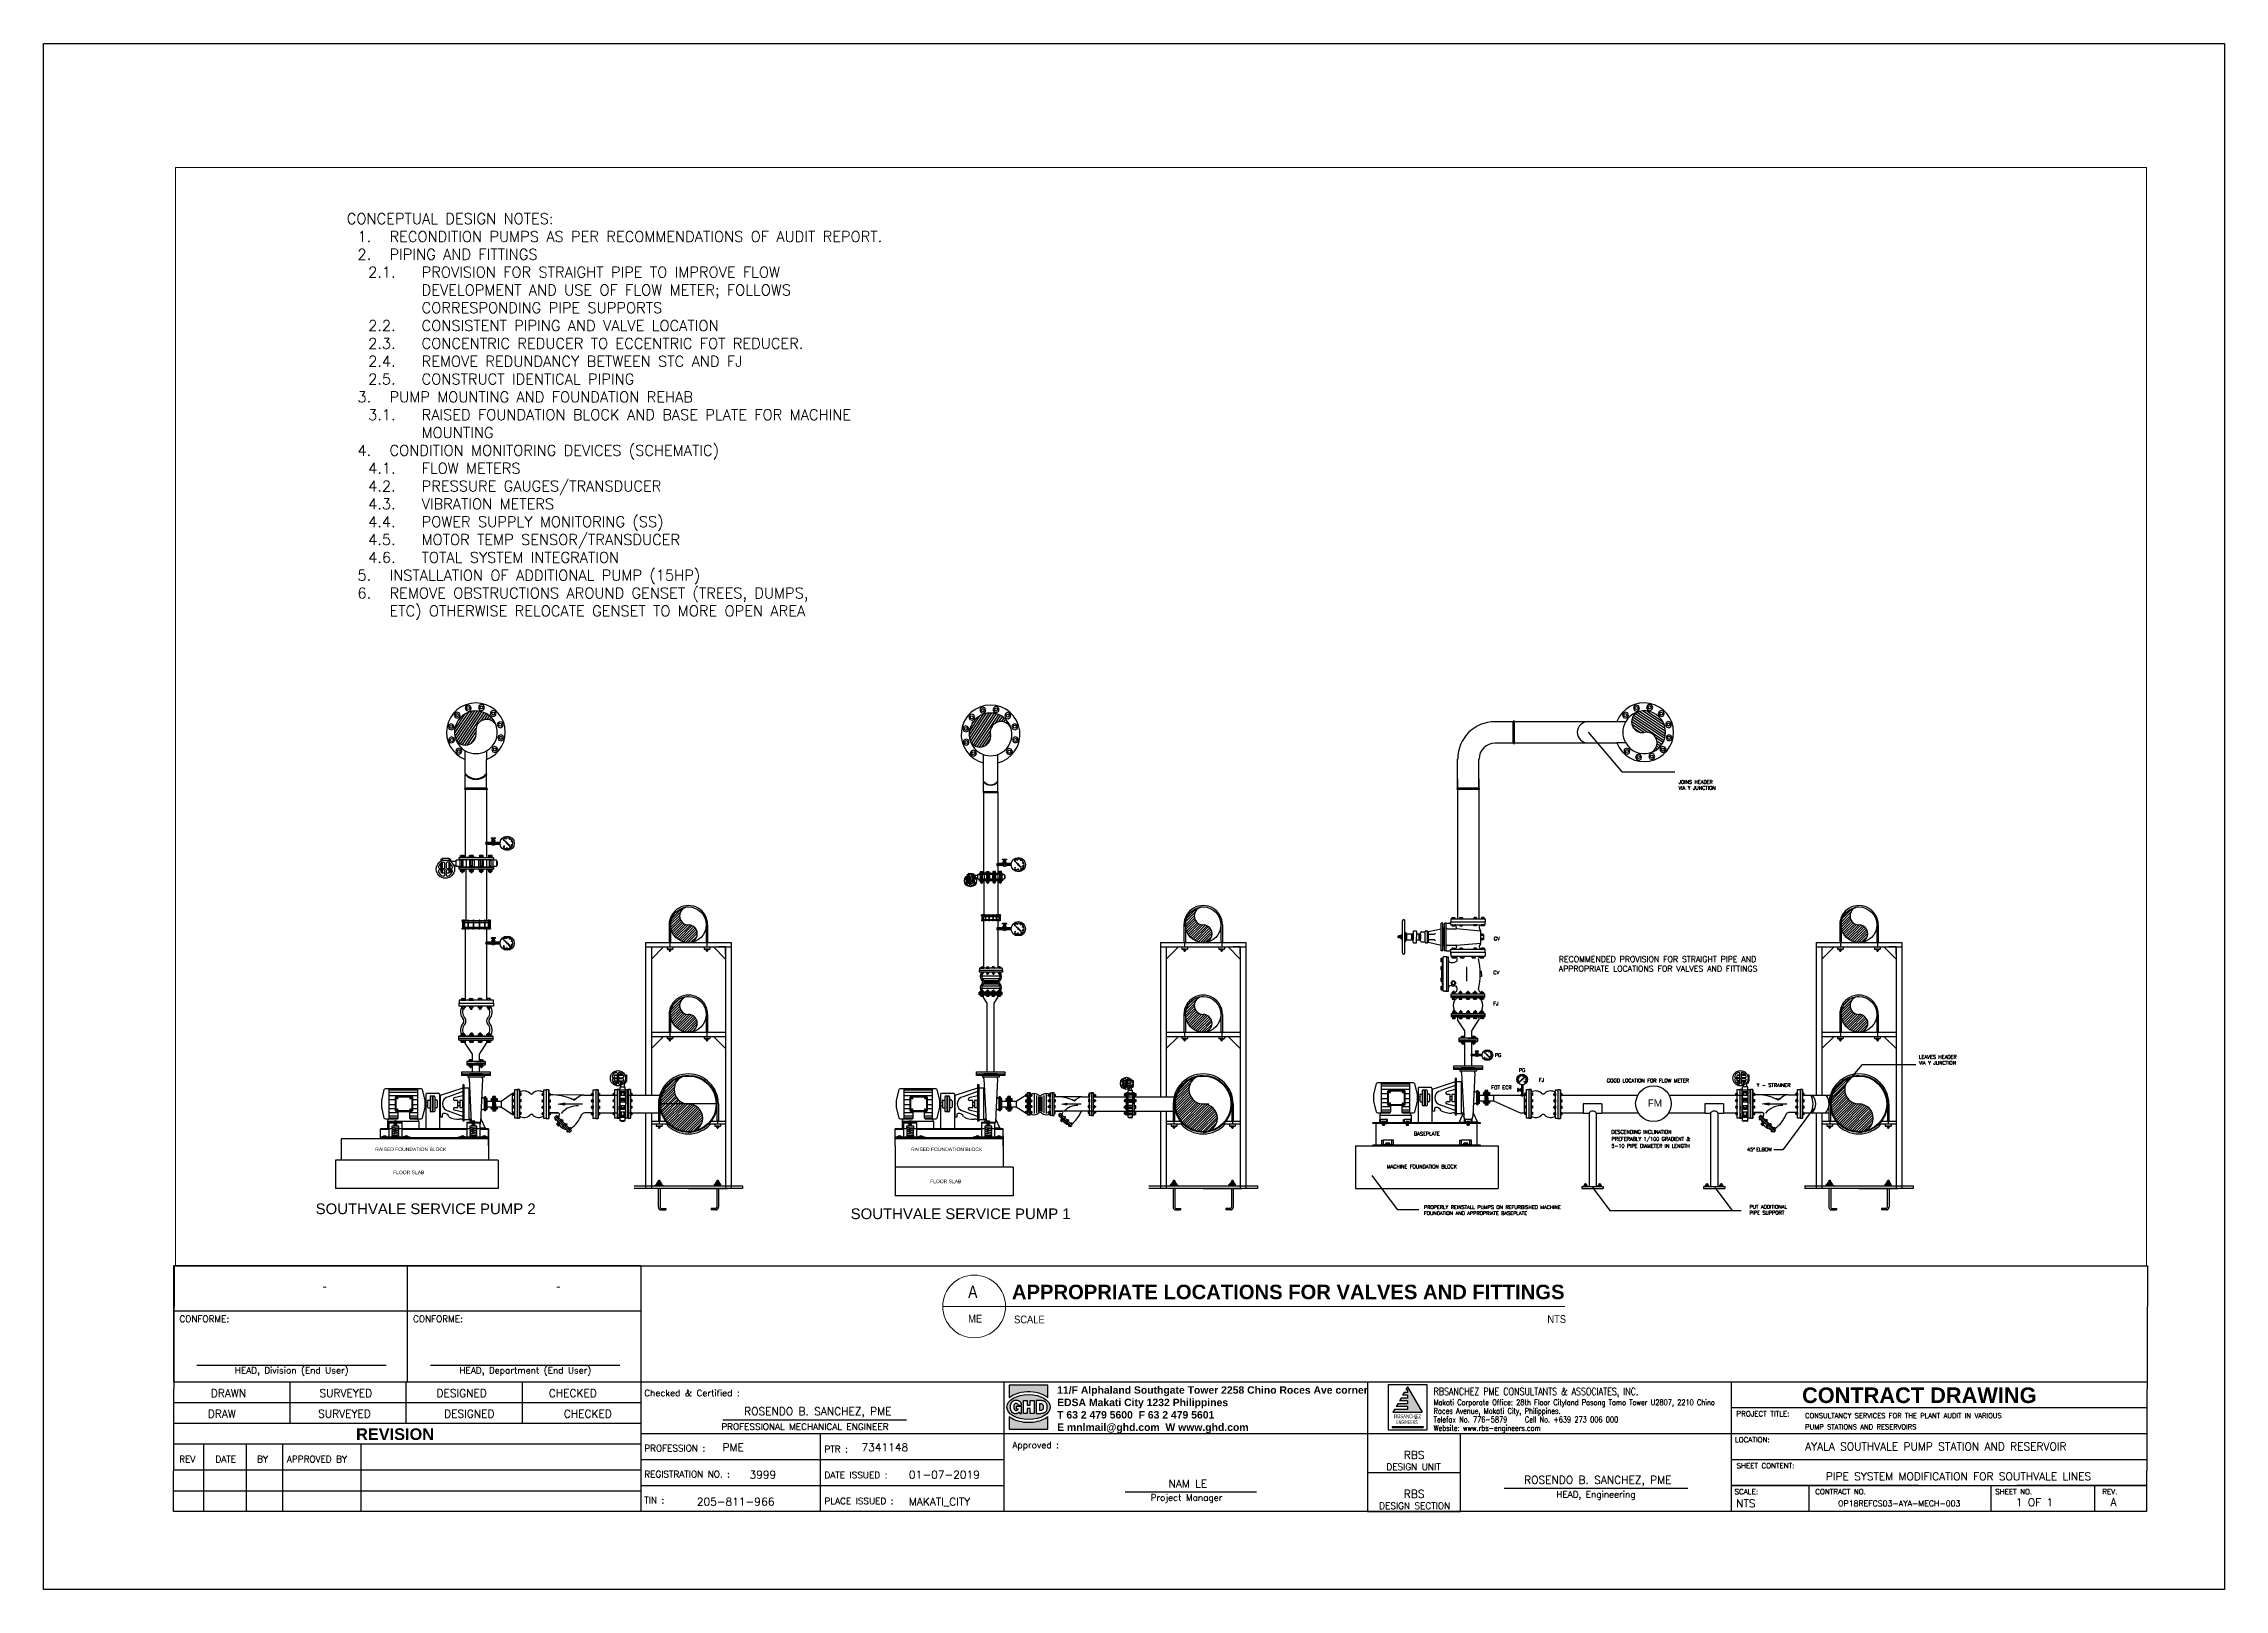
# Paper-space layout 'CONCEPTUAL' of a CAD drawing. Header units: inches, sheet in millimetres. Extents: x 23 to 864, y 4 to 600.
# The model-space entities are those that its viewports show. They can reach past a viewport. Long polylines and large blocks are cut down to what shows.
import ezdxf
from ezdxf.enums import TextEntityAlignment as Align

# ---------------------------------------------------------------- set-up
doc = ezdxf.new("R2010")
doc.units = ezdxf.units.IN
doc.header["$MEASUREMENT"] = 0
for name, pattern in [('CENTERX2', [4, 2.5, -0.5, 0.5, -0.5]), ('DASHED2', [0.375, 0.25, -0.125]), ('HIDDEN', [0.375, 0.25, -0.125])]:
    doc.linetypes.add(name, pattern=pattern)
doc.layers.get('Defpoints').update_dxf_attribs({"color": 8})
for name, color, linetype in [('71-12459_XREF-T-BLK_A1$0$BORDER', 6, 'Continuous'), ('71-12459_XREF-T-BLK_A1$0$G-25CO', 7, 'Continuous'), ('71-12459_XREF-T-BLK_A1$0$T_BLK_LINE', 1, 'Continuous'), ('71-12459_XREF-T-BLK_A1$0$T_BLK_TXT', 3, 'Continuous'), ('71-12459_XREF-T-BLK_A1$0$T_MWSI-LOGO', 2, 'Continuous'), ('71-12459_XREF-T-BLK_A1$0$TEXT', 3, 'Continuous'), ('G-TX25', 3, 'Continuous'), ('M-TTLB', 7, 'Continuous'), ('OUTSIDE', 253, 'Continuous'), ('RBS-TITLE-BORDER', 7, 'Continuous'), ('text', 3, 'Continuous'), ('TITLE', 7, 'Continuous')]:
    doc.layers.add(name, color=color, linetype=linetype)
doc.layers.add('71-12459_XREF-T-BLK_A1$0$G-152CO', color=7, linetype='Continuous', true_color=0x0065a4)
doc.layers.add('71-12459_XREF-T-BLK_A1$0$G-252CO', color=7, linetype='Continuous', true_color=0xaaaaaa)
doc.layers.add('G-ANNO-TTLB', color=6, linetype='Continuous', lineweight=9)
doc.layers.add('M-HVAC-PIPE-TEXT', color=2, linetype='Continuous', lineweight=25)
doc.styles.add('12', font='', dxfattribs={"height": 175})
doc.styles.add('71-12459_XREF-T-BLK_A1$0$ARIAL', font='arialbd.ttf')
doc.styles.add('71-12459_XREF-T-BLK_A1$0$ROMANT', font='romantic.ttf')
doc.styles.add('71-12459_XREF-T-BLK_A1$0$SIMPLEX', font='simplex.shx')
doc.styles.add('Arial_16', font='arial.ttf', dxfattribs={"width": 0.85, "height": 2.5})
doc.styles.add('Arial_20', font='arial.ttf', dxfattribs={"width": 0.8, "height": 4})
doc.styles.add('RomanS', font='romans.shx', dxfattribs={"width": 0.8})
doc.styles.add('SIMPLEX', font='simplex.shx')
doc.styles.add('SIMS', font='simplex.shx')
doc.styles.get("Standard").update_dxf_attribs({"font": 'arial.ttf'})
doc.styles.get('12').set_extended_font_data('Abadi MT Condensed Light')
doc.dimstyles.get("Standard").update_dxf_attribs({"dimtxt": 0.18, "dimasz": 0.18, "dimexe": 0.18, "dimexo": 0.0625, "dimgap": 0.09, "dimtad": 0, "dimtih": 1, "dimtoh": 1, "dimdec": 4, "dimzin": 0, "dimdsep": 46, "dimtxsty": 'Standard', "dimcen": 0.09, "dimadec": 0, "dimazin": 0, "dimtfac": 1, "dimtdec": 4, "dimtofl": 0, "dimtmove": 0, "dimatfit": 3, "dimfxl": 1, "dimtolj": 1, "dimtzin": 0, "dimarcsym": 0})

# ---------------------------------------------------------------- blocks, each defined once
blk = doc.blocks.new('71-12459_XREF-T-BLK_A1$0$GHD_G_1032')
at = {"layer": '71-12459_XREF-T-BLK_A1$0$G-25CO', "insert": (0, 0), "char_height": 2.25, "width": 100.3017, "attachment_point": 4, "style": '71-12459_XREF-T-BLK_A1$0$ARIAL'}
blk.add_mtext('11/F Alphaland Southgate Tower 2258 Chino Roces Ave corner EDSA Makati City 1232 Philippines\\P{\\fArial|b1|i0|c0|p34;T }63 2 479 5600  {\\fArial|b1|i0|c0|p34;F} 63 2 479 5601\\P{\\fArial|b1|i0|c0|p34;E} mnlmail@ghd.com  {\\fArial|b1|i0|c0|p34;W} www.ghd.com', dxfattribs=at)
blk = doc.blocks.new('71-12459_XREF-T-BLK_A1$0$PROJ_INFO')
at = {"layer": '71-12459_XREF-T-BLK_A1$0$TEXT', "style": '71-12459_XREF-T-BLK_A1$0$SIMPLEX'}
for tag, p in [('PROJ_TITL1', (-138.93, 38.01)), ('PROJ_TITL2', (-138.93, 33.43)), ('LOC', (-138.93, 25.83)), ('CONT_NO', (-125.49, 2.11))]:
    blk.add_attdef(tag, p, '', height=3.17, dxfattribs=at)
blk = doc.blocks.new('STC600')
for p, q in [((0, 763), (-10, 763)), ((-10, 732), (-10, 763)), ((-10, 755), (0, 755)), ((-10, 740), (0, 740)), ((-10, 732), (0, 732)), ((0, 728), (-10, 728)), ((-10, 697), (-10, 728)), ((-10, 720), (0, 720)), ((-10, 704), (0, 704)), ((-10, 697), (0, 697)), ((0, 628), (-10, 628)), ((-10, 597), (-10, 628)), ((-10, 621), (0, 621)), ((-10, 605), (0, 605)), ((-10, 597), (0, 597)), ((0, 780), (12, 780)), ((0, 0), (0, 780)), ((12, 0), (12, 780)), ((203, 756), (12, 756)), ((203, 740), (12, 740)), ((44, 726), (12, 726)), ((203, 720), (12, 720)), ((203, 704), (12, 704)), ((203, 621), (12, 621)), ((203, 605), (12, 605)), ((44, 726), (44, 720)), ((44, 704), (44, 621)), ((44, 605), (44, 478)), ((171, 726), (171, 720)), ((203, 726), (171, 726)), ((171, 704), (171, 621)), ((171, 605), (171, 478)), ((203, 780), (215, 780)), ((203, 0), (203, 780)), ((203, 720), (203, 726)), ((215, 0), (215, 780)), ((215, 763), (226, 763)), ((244, 755), (215, 755)), ((215, 755), (244, 755)), ((244, 740), (215, 740)), ((226, 732), (215, 732)), ((215, 728), (226, 728)), ((244, 720), (215, 720)), ((244, 704), (215, 704)), ((226, 697), (215, 697)), ((215, 628), (226, 628)), ((244, 621), (215, 621)), ((244, 605), (215, 605)), ((226, 597), (215, 597)), ((226, 732), (226, 763)), ((226, 697), (226, 728)), ((226, 597), (226, 628)), ((244, 755), (244, 740)), ((244, 720), (244, 704)), ((244, 621), (244, 605)), ((0, 485), (-10, 485)), ((-10, 454), (-10, 485)), ((-10, 477), (0, 477)), ((-10, 462), (0, 462)), ((-10, 454), (0, 454)), ((0, 326), (-10, 326)), ((-10, 295), (-10, 326)), ((-10, 318), (0, 318)), ((-10, 303), (0, 303)), ((-10, 295), (0, 295)), ((-10, 152), (-10, 183)), ((0, 183), (-10, 183)), ((-10, 175), (0, 175)), ((-10, 159), (0, 159)), ((-10, 152), (0, 152)), ((0, 83), (-10, 83)), ((-10, 52), (-10, 83)), ((-10, 76), (0, 76)), ((-10, 60), (0, 60)), ((-10, 52), (0, 52)), ((0, 48), (-10, 48)), ((-10, 17), (-10, 48)), ((-10, 40), (0, 40)), ((-10, 25), (0, 25)), ((-10, 17), (0, 17)), ((0, 0), (12, 0)), ((203, 478), (12, 478)), ((203, 462), (12, 462)), ((203, 318), (12, 318)), ((203, 302), (12, 302)), ((203, 175), (12, 175)), ((203, 159), (12, 159)), ((203, 76), (12, 76)), ((203, 60), (12, 60)), ((12, 54), (44, 54)), ((203, 40), (12, 40)), ((203, 24), (12, 24)), ((44, 462), (44, 318)), ((44, 302), (44, 175)), ((44, 159), (44, 76)), ((44, 60), (44, 54)), ((171, 462), (171, 318)), ((171, 302), (171, 175)), ((171, 159), (171, 76)), ((171, 60), (171, 54)), ((203, 54), (171, 54)), ((203, 0), (215, 0)), ((215, 485), (226, 485)), ((244, 477), (215, 477)), ((244, 462), (215, 462)), ((226, 454), (215, 454)), ((215, 326), (226, 326)), ((244, 318), (215, 318)), ((244, 303), (215, 303)), ((226, 295), (215, 295)), ((215, 183), (226, 183)), ((244, 175), (215, 175)), ((244, 159), (215, 159)), ((226, 152), (215, 152)), ((215, 83), (226, 83)), ((244, 76), (215, 76)), ((244, 60), (215, 60)), ((226, 52), (215, 52)), ((215, 48), (226, 48)), ((215, 40), (244, 40)), ((215, 24), (244, 24)), ((226, 17), (215, 17)), ((226, 454), (226, 485)), ((226, 295), (226, 326)), ((226, 152), (226, 183)), ((226, 52), (226, 83)), ((226, 17), (226, 48)), ((244, 477), (244, 462)), ((244, 318), (244, 303)), ((244, 175), (244, 159)), ((244, 76), (244, 60)), ((244, 40), (244, 24))]:
    blk.add_line(p, q)
at = {"linetype": 'HIDDEN', "ltscale": 25}
for p, q in [((44, 756), (44, 740)), ((44, 621), (44, 605)), ((171, 756), (171, 740)), ((171, 621), (171, 605)), ((44, 478), (44, 462)), ((44, 318), (44, 302)), ((44, 175), (44, 159)), ((44, 40), (44, 24)), ((171, 478), (171, 462)), ((171, 318), (171, 302)), ((171, 175), (171, 159)), ((171, 40), (171, 24))]:
    blk.add_line(p, q, dxfattribs=at)
at = {"ltscale": 0.1}
for p, q in [((44, 720), (44, 704)), ((44, 720), (44, 704)), ((44, 714), (171, 714)), ((171, 720), (171, 704)), ((171, 720), (171, 704)), ((44, 76), (44, 60)), ((44, 60), (44, 76)), ((44, 66), (171, 66)), ((171, 76), (171, 60)), ((171, 60), (171, 76))]:
    blk.add_line(p, q, dxfattribs=at)
blk = doc.blocks.new('pressuregauge')
at = {"color": 8}
for p, q in [((-0.035, 0.153), (-0.039, 0.154)), ((-0.035, 0.158), (-0.037, 0.159)), ((-0.031, 0.161), (-0.035, 0.163)), ((-0.031, 0.165), (-0.033, 0.167)), ((-0.027, 0.168), (-0.03, 0.17)), ((-0.025, 0.172), (-0.027, 0.174)), ((-0.021, 0.174), (-0.024, 0.177)), ((-0.018, 0.177), (-0.02, 0.179)), ((-0.014, 0.177), (-0.016, 0.181)), ((-0.011, 0.18), (-0.011, 0.183)), ((-0.006, 0.18), (-0.007, 0.184)), ((-0.002, 0.181), (-0.002, 0.184)), ((0.001, 0.148), (0.017, 0.164)), ((0.002, 0.181), (0.002, 0.184)), ((0.003, 0.145), (0.02, 0.161)), ((0.006, 0.181), (0.007, 0.184)), ((0.01, 0.178), (0.011, 0.183)), ((0.014, 0.179), (0.016, 0.181)), ((0.02, 0.161), (0.017, 0.164)), ((0.018, 0.176), (0.02, 0.179)), ((0.022, 0.174), (0.024, 0.177)), ((0.025, 0.171), (0.027, 0.174)), ((0.028, 0.169), (0.03, 0.17)), ((0.029, 0.164), (0.033, 0.167)), ((0.033, 0.162), (0.035, 0.163)), ((0.034, 0.157), (0.037, 0.159)), ((0.036, 0.154), (0.039, 0.154)), ((-0.036, 0.145), (-0.04, 0.145)), ((-0.037, 0.141), (-0.04, 0.141)), ((-0.037, 0.149), (-0.039, 0.15)), ((-0.034, 0.137), (-0.039, 0.136)), ((0, 0.047), (-0.039, 0.047)), ((-0.035, 0.133), (-0.038, 0.132)), ((-0.032, 0.129), (-0.036, 0.127)), ((-0.031, 0.125), (-0.034, 0.123)), ((-0.031, 0.114), (-0.003, 0.143)), ((-0.031, 0.114), (-0.001, 0.141)), ((-0.028, 0.122), (-0.031, 0.12)), ((-0.025, 0.12), (-0.028, 0.116)), ((0.003, 0.145), (-0.003, 0.145)), ((0.003, 0.144), (-0.003, 0.144)), ((0, -0.004), (0, 0.094)), ((0.025, 0.12), (0.028, 0.116)), ((0.029, 0.121), (0.031, 0.12)), ((0.031, 0.125), (0.034, 0.123)), ((0.034, 0.133), (0.038, 0.132)), ((0.034, 0.129), (0.036, 0.128)), ((0.035, 0.141), (0.04, 0.141)), ((0.036, 0.149), (0.039, 0.15)), ((0.036, 0.137), (0.039, 0.136)), ((0.037, 0.145), (0.04, 0.145))]:
    blk.add_line(p, q, dxfattribs=at)
for p, q in [((-0.035, 0.062), (-0.039, 0.062)), ((-0.039, 0.033), (-0.039, 0.062)), ((-0.035, 0.033), (-0.039, 0.033)), ((-0.035, 0.033), (-0.035, 0.062)), ((-0.029, 0.051), (-0.035, 0.051)), ((-0.029, 0.045), (-0.035, 0.045)), ((-0.029, 0.044), (-0.029, 0.051)), ((-0.029, 0.051), (-0.024, 0.051)), ((-0.029, 0.044), (-0.024, 0.044)), ((-0.026, 0.054), (-0.028, 0.054)), ((-0.025, 0.041), (-0.028, 0.041)), ((-0.024, 0.051), (-0.024, 0.051)), ((-0.024, 0.045), (-0.024, 0.051)), ((-0.024, 0.044), (-0.024, 0.051)), ((-0.024, 0.045), (-0.024, 0.045)), ((-0.021, 0.055), (-0.022, 0.054)), ((-0.022, 0.041), (-0.022, 0.054)), ((-0.022, 0.051), (-0.019, 0.051)), ((-0.022, 0.043), (-0.019, 0.043)), ((-0.021, 0.04), (-0.022, 0.041)), ((-0.019, 0.055), (-0.021, 0.055)), ((-0.019, 0.04), (-0.021, 0.04)), ((-0.019, 0.036), (-0.019, 0.059)), ((-0.016, 0.059), (-0.019, 0.059)), ((-0.016, 0.036), (-0.019, 0.036)), ((-0.016, 0.036), (-0.016, 0.059)), ((-0.008, 0.056), (-0.016, 0.056)), ((-0.008, 0.039), (-0.016, 0.039)), ((-0.008, 0.06), (0.008, 0.06)), ((-0.008, 0.058), (-0.008, 0.06)), ((-0.008, 0.058), (0.008, 0.058)), ((-0.008, 0.039), (-0.008, 0.056)), ((-0.008, 0.037), (0.008, 0.037)), ((-0.008, 0.035), (-0.008, 0.037)), ((-0.008, 0.035), (0.008, 0.035)), ((-0.007, 0.095), (-0.007, 0.06)), ((-0.007, 0.035), (-0.007, 0)), ((-0.007, 0.013), (0.007, 0.013)), ((0.007, 0.095), (0.007, 0.06)), ((0.007, 0.035), (0.007, 0)), ((0.008, 0.058), (0.008, 0.06)), ((0.008, 0.035), (0.008, 0.037))]:
    blk.add_line(p, q)
blk.add_circle((0, 0.144), 0.05)
for centre, radius in [((-0.031, 0.114), 0.000463), ((0, 0.144), 0.00278)]:
    blk.add_circle(centre, radius, dxfattribs=at)
for radius, start, end in [(0.0398, 315, 225), (0.00343, 70.726, 200.654), (0.00343, 246.9077, 16.8356)]:
    blk.add_arc((0, 0.144), radius, start, end, dxfattribs=at)
for centre, radius, start, end in [((-0.035, 0.062), 0.000636, 0, 90), ((-0.035, 0.033), 0.000636, 270, 0), ((-0.028, 0.052), 0.00171, 87.3451, 214.6492), ((-0.028, 0.043), 0.00171, 145.3508, 250.7556), ((-0.026, 0.052), 0.00171, 325.3508, 92.6549), ((-0.026, 0.043), 0.00171, 289.2444, 34.6492), ((-0.024, 0.053), 0.0021, 270, 345.2887), ((-0.024, 0.043), 0.0021, 14.7113, 90), ((0.002, 0.047), 0.0134, 131.437, 140.1121), ((0.002, 0.047), 0.0134, 220.071, 228.563), ((0, 0), 0.00812, 143.3884, 36.6116), ((0, 0), 0.00652, 180, 0), ((-0.002, 0.047), 0.0134, 311.437, 48.563)]:
    blk.add_arc(centre, radius, start, end)
at = {"color": 8, "style": 'RomanS', "width": 0.7}
for s, p in [('6', (-0.029, 0.16)), ('9', (-0.012, 0.174)), ('12', (0.01, 0.174)), ('15', (0.025, 0.164)), ('3', (-0.032, 0.137)), ('0', (-0.022, 0.121)), ('21', (0.021, 0.122)), ('18', (0.031, 0.142))]:
    blk.add_text(s, height=0.00602, rotation=360, dxfattribs=at).set_placement(p, align=Align.MIDDLE)

msp = doc.modelspace()

# ---------------------------------------------------------------- hatches: boundary and pattern name
h = msp.add_hatch()
h.set_pattern_fill('ANSI31', color=256, scale=120, angle=11.25)
h.set_pattern_definition([(56.25, (-48788.648, -64600.17), (-12.4720442, 8.3335535), [])])
h.paths.add_polyline_path([(52439, -24449, 1), (52145, -24507, 1), (52292, -24478, -1)])
h = msp.add_hatch()
h.set_pattern_fill('ANSI31', color=256, scale=120, angle=11.25)
h.set_pattern_definition([(56.25, (-45179.7, -64614.802), (-12.4720442, 8.3335535), [])])
h.paths.add_polyline_path([(56048, -24463, 1), (55754, -24522, 1), (55901, -24493, -1)])
h = msp.add_hatch()
h.set_pattern_fill('ANSI31', color=256, scale=120, angle=-78.75)
h.set_pattern_definition([(326.25, (20363.117, 76602.473), (8.3335535, 12.4720442), [])])
h.paths.add_polyline_path([(60514, -24625, 1), (60456, -24331, 1), (60485, -24478, -1)])
h = msp.add_hatch()
h.set_pattern_fill('ANSI31', color=256, scale=100)
h.set_pattern_definition([(45, (-35356.204, -37243.117), (-8.8388348, 8.8388348), [])])
h.paths.add_polyline_path([(52367, -24774, 0.361193), (52367, -24767, -0.485951), (52217, -24767, 0.361193), (52217, -24774, 0.448765)])
h = msp.add_hatch()
h.set_pattern_fill('ANSI31', color=256, scale=66.7)
h.set_pattern_definition([(45, (-2559.425, -33143.629), (-5.8955028, 5.8955028), [])])
h.paths.add_polyline_path([(55852, -24822, 0.361193), (55852, -24827, 0.448765), (55952, -24827, 0.361193), (55952, -24822, -0.485951)])
h = msp.add_hatch()
h.set_pattern_fill('ANSI31', color=256, scale=100)
h.set_pattern_definition([(45, (-45938.068, -32243.117), (-8.8388348, 8.8388348), [])])
h.paths.add_polyline_path([(53782, -27084, -0.797806), (53739, -26894, 0.350006), (53587, -27084, 0.481449), (53825, -27274, 0.797671)])
h.paths.add_polyline_path([(53782, -26456, -1.000026), (53782, -26331, 0.414214), (53657, -26456, 0.414229), (53782, -26581, 0.999922)])
h.paths.add_polyline_path([(53782, -25828, -1), (53782, -25703, 0.414214), (53657, -25828, 0.414238), (53782, -25953, 0.999917)])
h = msp.add_hatch()
h.set_pattern_fill('ANSI31', color=256, scale=100)
h.set_pattern_definition([(45, (-42327.777, -32243.117), (-8.8388348, 8.8388348), [])])
h.paths.add_polyline_path([(57392, -27084, -0.797806), (57349, -26894, 0.350006), (57197, -27084, 0.481449), (57435, -27274, 0.797671)])
h.paths.add_polyline_path([(57392, -26456, -1.000026), (57392, -26331, 0.414214), (57267, -26456, 0.414229), (57392, -26581, 0.999922)])
h.paths.add_polyline_path([(57392, -25828, -1), (57392, -25703, 0.414214), (57267, -25828, 0.414238), (57392, -25953, 0.999917)])
h = msp.add_hatch()
h.set_pattern_fill('ANSI31', color=256, scale=100)
h.set_pattern_definition([(45, (-37728.784, -32243.133), (-8.8388348, 8.8388348), [])])
h.paths.add_polyline_path([(61991, -27084, -0.797806), (61948, -26894, 0.350006), (61796, -27084, 0.481449), (62034, -27274, 0.797671)])
h.paths.add_polyline_path([(61991, -26456, -1.000026), (61991, -26331, 0.414214), (61866, -26456, 0.414229), (61991, -26581, 0.999922)])
h.paths.add_polyline_path([(61991, -25828, -1), (61991, -25703, 0.414214), (61866, -25828, 0.414238), (61991, -25953, 0.999917)])
h = msp.add_hatch()
h.set_pattern_fill('DOTS', color=256, scale=24.417891, angle=180, style=0)
h.set_pattern_definition([(360, (26927.4267, -8653.7435), (0.76305911, -1.526118215), [0, -1.526118215])])
h.paths.add_polyline_path([(52915, -27077), (52869, -27086), (52915, -27094)])
h = msp.add_hatch()
h.set_pattern_fill('DOTS', color=256, scale=19.534313, angle=180, style=0)
h.set_pattern_definition([(360, (35646.263, -12339.8361), (0.610447286, -1.22089457), [0, -1.22089457])])
h.paths.add_polyline_path([(56436, -27079), (56400, -27086), (56436, -27092)])
h = msp.add_hatch()
h.set_pattern_fill('DOTS', color=5, scale=24.417891, angle=180, style=0)
h.set_pattern_definition([(360, (35373.2473, -8652.0765), (0.76305911, -1.526118215), [0, -1.526118215])])
h.paths.add_polyline_path([(61361, -27076), (61315, -27084), (61361, -27093)])

# ---------------------------------------------------------------- linework, layer by layer
for p, q in [((52222, -24295), (52217, -24311)), ((52217, -24311), (52225, -24325)), ((52236, -24287), (52222, -24295)), ((52252, -24292), (52236, -24287)), ((52259, -24306), (52252, -24292)), ((52255, -24322), (52259, -24306)), ((52314, -24291), (52309, -24306)), ((52309, -24306), (52317, -24321)), ((52328, -24283), (52314, -24291)), ((52344, -24288), (52328, -24283)), ((52352, -24302), (52344, -24288)), ((52347, -24318), (52352, -24302)), ((55831, -24310), (55826, -24325)), ((55845, -24302), (55831, -24310)), ((55861, -24306), (55845, -24302)), ((55868, -24321), (55861, -24306)), ((55923, -24306), (55918, -24321)), ((55937, -24298), (55923, -24306)), ((55953, -24302), (55937, -24298)), ((55961, -24317), (55953, -24302)), ((55956, -24332), (55961, -24317)), ((60415, -24295), (60410, -24310)), ((60410, -24310), (60418, -24325)), ((60429, -24287), (60415, -24295)), ((60444, -24292), (60429, -24287)), ((60452, -24306), (60444, -24292)), ((60448, -24321), (60452, -24306)), ((60507, -24291), (60502, -24306)), ((60502, -24306), (60510, -24321)), ((60521, -24283), (60507, -24291)), ((60537, -24287), (60521, -24283)), ((60545, -24302), (60537, -24287)), ((60540, -24317), (60545, -24302)), ((52101, -24427), (52097, -24442)), ((52097, -24442), (52105, -24456)), ((52116, -24419), (52101, -24427)), ((52105, -24456), (52120, -24461)), ((52131, -24423), (52116, -24419)), ((52120, -24461), (52134, -24453)), ((52139, -24438), (52131, -24423)), ((52134, -24453), (52139, -24438)), ((52144, -24345), (52139, -24360)), ((52139, -24360), (52147, -24374)), ((52158, -24337), (52144, -24345)), ((52147, -24374), (52163, -24379)), ((52174, -24341), (52158, -24337)), ((52163, -24379), (52177, -24371)), ((52182, -24356), (52174, -24341)), ((52177, -24371), (52182, -24356)), ((52225, -24325), (52241, -24329)), ((52241, -24329), (52255, -24322)), ((52317, -24321), (52333, -24325)), ((52333, -24325), (52347, -24318)), ((52396, -24334), (52391, -24349)), ((52391, -24349), (52399, -24363)), ((52410, -24326), (52396, -24334)), ((52399, -24363), (52415, -24368)), ((52426, -24330), (52410, -24326)), ((52415, -24368), (52429, -24360)), ((52434, -24345), (52426, -24330)), ((52429, -24360), (52434, -24345)), ((52446, -24411), (52441, -24427)), ((52441, -24427), (52449, -24441)), ((52460, -24404), (52446, -24411)), ((52449, -24441), (52464, -24446)), ((52475, -24408), (52460, -24404)), ((52464, -24446), (52479, -24438)), ((52483, -24422), (52475, -24408)), ((52479, -24438), (52483, -24422)), ((55710, -24441), (55706, -24457)), ((55706, -24457), (55713, -24471)), ((55725, -24433), (55710, -24441)), ((55740, -24438), (55725, -24433)), ((55729, -24476), (55743, -24468)), ((55748, -24452), (55740, -24438)), ((55743, -24468), (55748, -24452)), ((55753, -24359), (55748, -24375)), ((55748, -24375), (55756, -24389)), ((55767, -24351), (55753, -24359)), ((55756, -24389), (55772, -24394)), ((55783, -24356), (55767, -24351)), ((55772, -24394), (55786, -24386)), ((55790, -24370), (55783, -24356)), ((55786, -24386), (55790, -24370)), ((55826, -24325), (55834, -24339)), ((55834, -24339), (55850, -24344)), ((55850, -24344), (55864, -24336)), ((55864, -24336), (55868, -24321)), ((55918, -24321), (55926, -24335)), ((55926, -24335), (55942, -24340)), ((55942, -24340), (55956, -24332)), ((56005, -24348), (56000, -24364)), ((56000, -24364), (56008, -24378)), ((56019, -24340), (56005, -24348)), ((56008, -24378), (56024, -24383)), ((56035, -24345), (56019, -24340)), ((56024, -24383), (56038, -24375)), ((56043, -24359), (56035, -24345)), ((56038, -24375), (56043, -24359)), ((56055, -24426), (56050, -24442)), ((56050, -24442), (56058, -24456)), ((56069, -24418), (56055, -24426)), ((56058, -24456), (56073, -24460)), ((56084, -24423), (56069, -24418)), ((56073, -24460), (56088, -24453)), ((56092, -24437), (56084, -24423)), ((56088, -24453), (56092, -24437)), ((60197, -24403), (60355, -24403)), ((60337, -24344), (60332, -24360)), ((60332, -24360), (60340, -24374)), ((60351, -24337), (60337, -24344)), ((60340, -24374), (60356, -24379)), ((60367, -24341), (60351, -24337)), ((60356, -24379), (60370, -24371)), ((60374, -24355), (60367, -24341)), ((60370, -24371), (60374, -24355)), ((60418, -24325), (60433, -24329)), ((60433, -24329), (60448, -24321)), ((60510, -24321), (60526, -24325)), ((60526, -24325), (60540, -24317)), ((60589, -24333), (60584, -24349)), ((60584, -24349), (60592, -24363)), ((60603, -24326), (60589, -24333)), ((60592, -24363), (60608, -24368)), ((60619, -24330), (60603, -24326)), ((60608, -24368), (60622, -24360)), ((60626, -24344), (60619, -24330)), ((60622, -24360), (60626, -24344)), ((60639, -24411), (60634, -24427)), ((60634, -24427), (60642, -24441)), ((60653, -24403), (60639, -24411)), ((60642, -24441), (60657, -24446)), ((60668, -24408), (60653, -24403)), ((60657, -24446), (60672, -24438)), ((60676, -24422), (60668, -24408)), ((60672, -24438), (60676, -24422)), ((52105, -24519), (52101, -24534)), ((52101, -24534), (52109, -24549)), ((52120, -24511), (52105, -24519)), ((52109, -24549), (52124, -24553)), ((52135, -24516), (52120, -24511)), ((52124, -24553), (52138, -24545)), ((52143, -24530), (52135, -24516)), ((52138, -24545), (52143, -24530)), ((52155, -24597), (52150, -24612)), ((52150, -24612), (52158, -24626)), ((52169, -24589), (52155, -24597)), ((52185, -24593), (52169, -24589)), ((52193, -24608), (52185, -24593)), ((52188, -24623), (52193, -24608)), ((52217, -24767), (52217, -24608)), ((52367, -24608), (52367, -24670)), ((52407, -24586), (52403, -24601)), ((52403, -24601), (52410, -24615)), ((52421, -24578), (52407, -24586)), ((52410, -24615), (52426, -24620)), ((52437, -24582), (52421, -24578)), ((52426, -24620), (52440, -24612)), ((52445, -24597), (52437, -24582)), ((52440, -24612), (52445, -24597)), ((52450, -24504), (52445, -24519)), ((52445, -24519), (52453, -24533)), ((52464, -24496), (52450, -24504)), ((52453, -24533), (52468, -24538)), ((52480, -24500), (52464, -24496)), ((52468, -24538), (52483, -24530)), ((52487, -24515), (52480, -24500)), ((52483, -24530), (52487, -24515)), ((55714, -24533), (55710, -24549)), ((55710, -24549), (55718, -24563)), ((55713, -24471), (55729, -24476)), ((55729, -24526), (55714, -24533)), ((55718, -24563), (55733, -24568)), ((55744, -24530), (55729, -24526)), ((55733, -24568), (55747, -24560)), ((55752, -24544), (55744, -24530)), ((55747, -24560), (55752, -24544)), ((55764, -24611), (55759, -24627)), ((55778, -24604), (55764, -24611)), ((55794, -24608), (55778, -24604)), ((55802, -24622), (55794, -24608)), ((55797, -24638), (55802, -24622)), ((56016, -24600), (56011, -24616)), ((56011, -24616), (56019, -24630)), ((56030, -24592), (56016, -24600)), ((56046, -24597), (56030, -24592)), ((56054, -24611), (56046, -24597)), ((56049, -24627), (56054, -24611)), ((56059, -24518), (56054, -24534)), ((56054, -24534), (56062, -24548)), ((56073, -24511), (56059, -24518)), ((56062, -24548), (56077, -24553)), ((56088, -24515), (56073, -24511)), ((56077, -24553), (56092, -24545)), ((56096, -24529), (56088, -24515)), ((56092, -24545), (56096, -24529)), ((60355, -24553), (60293, -24553)), ((60348, -24596), (60343, -24612)), ((60343, -24612), (60351, -24626)), ((60362, -24589), (60348, -24596)), ((60378, -24593), (60362, -24589)), ((60385, -24608), (60378, -24593)), ((60381, -24623), (60385, -24608)), ((60600, -24585), (60595, -24601)), ((60595, -24601), (60603, -24615)), ((60614, -24578), (60600, -24585)), ((60603, -24615), (60619, -24620)), ((60630, -24582), (60614, -24578)), ((60619, -24620), (60633, -24612)), ((60638, -24596), (60630, -24582)), ((60633, -24612), (60638, -24596)), ((60643, -24503), (60638, -24519)), ((60638, -24519), (60646, -24533)), ((60657, -24496), (60643, -24503)), ((60646, -24533), (60661, -24538)), ((60672, -24500), (60657, -24496)), ((60661, -24538), (60676, -24530)), ((60680, -24514), (60672, -24500)), ((60676, -24530), (60680, -24514)), ((52158, -24626), (52174, -24631)), ((52174, -24631), (52188, -24623)), ((52217, -24767), (52217, -24670)), ((52217, -24878), (52217, -24774)), ((52367, -24767), (52367, -24670)), ((52367, -24878), (52367, -24774)), ((55759, -24627), (55767, -24641)), ((55767, -24641), (55783, -24646)), ((55783, -24646), (55797, -24638)), ((55852, -24822), (55852, -24635)), ((55852, -24822), (55852, -24716)), ((55952, -24822), (55952, -24634)), ((56019, -24630), (56035, -24635)), ((56035, -24635), (56049, -24627)), ((60351, -24626), (60367, -24631)), ((60367, -24631), (60381, -24623)), ((60430, -24639), (60425, -24655)), ((60425, -24655), (60433, -24669)), ((60444, -24631), (60430, -24639)), ((60433, -24669), (60449, -24673)), ((60460, -24636), (60444, -24631)), ((60449, -24673), (60463, -24666)), ((60467, -24650), (60460, -24636)), ((60463, -24666), (60467, -24650)), ((60522, -24635), (60518, -24651)), ((60518, -24651), (60525, -24665)), ((60536, -24627), (60522, -24635)), ((60525, -24665), (60541, -24669)), ((60552, -24632), (60536, -24627)), ((60541, -24669), (60555, -24662)), ((60560, -24646), (60552, -24632)), ((60555, -24662), (60560, -24646)), ((52367, -24870), (52217, -24870)), ((52217, -24878), (52217, -25357)), ((52367, -24880), (52217, -24880)), ((52367, -24878), (52367, -25357)), ((55852, -24896), (55852, -24827)), ((55952, -24896), (55852, -24896)), ((55952, -24903), (55852, -24903)), ((55852, -24903), (55852, -25466)), ((55952, -24896), (55952, -24827)), ((55952, -24903), (55952, -25466)), ((52049, -25366), (52055, -25366)), ((52049, -25381), (52049, -25366)), ((52055, -25363), (52055, -25378)), ((52101, -25363), (52055, -25363)), ((52101, -25363), (52101, -25378)), ((52108, -25366), (52101, -25366)), ((52108, -25366), (52108, -25381)), ((52152, -25384), (52117, -25384)), ((52152, -25377), (52152, -25418)), ((52179, -25376), (52153, -25376)), ((52179, -25373), (52179, -25423)), ((52410, -25373), (52179, -25373)), ((52192, -25379), (52192, -25416)), ((52294, -25357), (52219, -25357)), ((52224, -25379), (52224, -25416)), ((52247, -25379), (52247, -25416)), ((52279, -25379), (52279, -25416)), ((52310, -25379), (52310, -25416)), ((52342, -25379), (52342, -25416)), ((52365, -25379), (52365, -25416)), ((52397, -25379), (52397, -25416)), ((52410, -25373), (52410, -25423)), ((52436, -25376), (52410, -25376)), ((52437, -25377), (52437, -25418)), ((52440, -25382), (52437, -25382)), ((52441, -25384), (52441, -25412)), ((52046, -25398), (52046, -25433)), ((52049, -25433), (52049, -25395)), ((52049, -25462), (52049, -25442)), ((52049, -25462), (52055, -25462)), ((52055, -25391), (52055, -25433)), ((52055, -25442), (52055, -25466)), ((52074, -25466), (52055, -25466)), ((52101, -25466), (52083, -25466)), ((52101, -25391), (52101, -25433)), ((52101, -25442), (52101, -25466)), ((52108, -25462), (52101, -25462)), ((52108, -25395), (52108, -25433)), ((52123, -25412), (52108, -25412)), ((52108, -25442), (52108, -25462)), ((52152, -25412), (52137, -25412)), ((52179, -25420), (52153, -25420)), ((52222, -25439), (52222, -25800)), ((52367, -25439), (52367, -25800)), ((52436, -25420), (52410, -25420)), ((52440, -25413), (52437, -25413)), ((55738, -25493), (55738, -25516)), ((55740, -25472), (55744, -25472)), ((55740, -25481), (55740, -25472)), ((55740, -25516), (55740, -25491)), ((55740, -25536), (55740, -25522)), ((55740, -25536), (55744, -25536)), ((55744, -25470), (55744, -25479)), ((55775, -25470), (55744, -25470)), ((55744, -25489), (55744, -25516)), ((55744, -25522), (55744, -25538)), ((55757, -25538), (55744, -25538)), ((55775, -25538), (55762, -25538)), ((55775, -25470), (55775, -25479)), ((55779, -25472), (55775, -25472)), ((55775, -25489), (55775, -25516)), ((55775, -25522), (55775, -25538)), ((55779, -25536), (55775, -25536)), ((55779, -25472), (55779, -25481)), ((55779, -25491), (55779, -25516)), ((55789, -25502), (55779, -25502)), ((55779, -25522), (55779, -25536)), ((55809, -25483), (55785, -25483)), ((55809, -25502), (55799, -25502)), ((55827, -25478), (55809, -25478)), ((55809, -25479), (55809, -25506)), ((55827, -25507), (55809, -25507)), ((55827, -25476), (55827, -25509)), ((55980, -25476), (55827, -25476)), ((55835, -25480), (55835, -25505)), ((55904, -25466), (55854, -25466)), ((55855, -25520), (55855, -25761)), ((55856, -25480), (55856, -25505)), ((55872, -25480), (55872, -25505)), ((55893, -25480), (55893, -25505)), ((55914, -25480), (55914, -25505)), ((55935, -25480), (55935, -25505)), ((55951, -25480), (55951, -25505)), ((55952, -25520), (55952, -25761)), ((55972, -25480), (55972, -25505)), ((55980, -25476), (55980, -25509)), ((55998, -25478), (55980, -25478)), ((55998, -25507), (55980, -25507)), ((55999, -25479), (55999, -25506)), ((56001, -25483), (55999, -25483)), ((56001, -25503), (55999, -25503)), ((56001, -25483), (56001, -25502)), ((53647, -25828), (53647, -25953)), ((53657, -25828), (53657, -25953)), ((53907, -25828), (53907, -25953)), ((53917, -25828), (53917, -25953)), ((55852, -25799), (55852, -26131)), ((55952, -25799), (55952, -26131)), ((57257, -25828), (57257, -25953)), ((57267, -25828), (57267, -25953)), ((57517, -25828), (57517, -25953)), ((57527, -25828), (57527, -25953)), ((61856, -25828), (61856, -25953)), ((61866, -25828), (61866, -25953)), ((62116, -25828), (62116, -25953)), ((62126, -25828), (62126, -25953)), ((52217, -25857), (52217, -26355)), ((52367, -25857), (52367, -26355)), ((53482, -25953), (53482, -27022)), ((53482, -25953), (54082, -25953)), ((53482, -25983), (54082, -25983)), ((53522, -25983), (53522, -27022)), ((53522, -25983), (53572, -25983)), ((53522, -25983), (53522, -26033)), ((53522, -26069), (53607, -25983)), ((53632, -25983), (53632, -25998)), ((53632, -25998), (53672, -25998)), ((53657, -25953), (53647, -25953)), ((53652, -25953), (53652, -25983)), ((53672, -25983), (53672, -25998)), ((53892, -25983), (53892, -25998)), ((53892, -25998), (53932, -25998)), ((53917, -25953), (53907, -25953)), ((53912, -25953), (53912, -25983)), ((53932, -25983), (53932, -25998)), ((53957, -25983), (54042, -26069)), ((54042, -25983), (53992, -25983)), ((54042, -25983), (54042, -27678)), ((54042, -25983), (54042, -26033)), ((54042, -26033), (54042, -25983)), ((54082, -25953), (54082, -27678)), ((57092, -25953), (57092, -27034)), ((57092, -25953), (57692, -25953)), ((57092, -25983), (57692, -25983)), ((57132, -25983), (57132, -27034)), ((57132, -25983), (57182, -25983)), ((57132, -25983), (57132, -26033)), ((57132, -26069), (57218, -25983)), ((57242, -25983), (57242, -25998)), ((57242, -25998), (57282, -25998)), ((57267, -25953), (57257, -25953)), ((57262, -25953), (57262, -25983)), ((57282, -25983), (57282, -25998)), ((57502, -25983), (57502, -25998)), ((57502, -25998), (57542, -25998)), ((57527, -25953), (57517, -25953)), ((57522, -25953), (57522, -25983)), ((57542, -25983), (57542, -25998)), ((57567, -25983), (57652, -26069)), ((57652, -25983), (57602, -25983)), ((57652, -25983), (57652, -27678)), ((57652, -25983), (57652, -26033)), ((57652, -26033), (57652, -25983)), ((57692, -25953), (57692, -27678)), ((61691, -25953), (61691, -27022)), ((61691, -25953), (62291, -25953)), ((61691, -25983), (62291, -25983)), ((61731, -25983), (61731, -27022)), ((61731, -25983), (61781, -25983)), ((61731, -25983), (61731, -26033)), ((61731, -26069), (61817, -25983)), ((61841, -25983), (61841, -25998)), ((61841, -25998), (61881, -25998)), ((61866, -25953), (61856, -25953)), ((61861, -25953), (61861, -25983)), ((61881, -25983), (61881, -25998)), ((62101, -25983), (62101, -25998)), ((62101, -25998), (62141, -25998)), ((62126, -25953), (62116, -25953)), ((62121, -25953), (62121, -25983)), ((62141, -25983), (62141, -25998)), ((62166, -25983), (62251, -26069)), ((62251, -25983), (62201, -25983)), ((62251, -25983), (62251, -27678)), ((62251, -25983), (62251, -26033)), ((62251, -26033), (62251, -25983)), ((62291, -25953), (62291, -27678)), ((53644, -26000), (53644, -26005)), ((53658, -26006), (53646, -26006)), ((53648, -26000), (53648, -26005)), ((53648, -26006), (53648, -26006)), ((53648, -26006), (53649, -26007)), ((53648, -26007), (53649, -26007)), ((53648, -26007), (53649, -26008)), ((53648, -26008), (53649, -26008)), ((53648, -26009), (53649, -26008)), ((53648, -26008), (53649, -26008)), ((53648, -26009), (53649, -26009)), ((53648, -26010), (53649, -26009)), ((53648, -26010), (53649, -26010)), ((53648, -26011), (53649, -26010)), ((53648, -26011), (53649, -26011)), ((53648, -26012), (53649, -26011)), ((53655, -26012), (53648, -26012)), ((53648, -26012), (53650, -26013)), ((53655, -26006), (53649, -26007)), ((53655, -26007), (53649, -26008)), ((53655, -26008), (53649, -26008)), ((53655, -26009), (53649, -26009)), ((53655, -26010), (53649, -26010)), ((53655, -26011), (53649, -26011)), ((53650, -26013), (53654, -26013)), ((53655, -26012), (53654, -26013)), ((53656, -26006), (53655, -26006)), ((53656, -26007), (53655, -26006)), ((53656, -26008), (53655, -26007)), ((53656, -26007), (53655, -26007)), ((53656, -26009), (53655, -26008)), ((53656, -26008), (53655, -26008)), ((53656, -26009), (53655, -26009)), ((53656, -26010), (53655, -26009)), ((53656, -26011), (53655, -26010)), ((53656, -26010), (53655, -26010)), ((53656, -26011), (53655, -26011)), ((53656, -26011), (53655, -26012)), ((53656, -26011), (53655, -26011)), ((53656, -26005), (53656, -26000)), ((53660, -26000), (53660, -26005)), ((53904, -26000), (53904, -26005)), ((53918, -26006), (53906, -26006)), ((53908, -26000), (53908, -26005)), ((53908, -26006), (53908, -26006)), ((53908, -26006), (53909, -26007)), ((53908, -26007), (53909, -26007)), ((53908, -26007), (53909, -26008)), ((53908, -26008), (53909, -26008)), ((53908, -26009), (53909, -26008)), ((53908, -26008), (53909, -26008)), ((53908, -26009), (53909, -26009)), ((53908, -26010), (53909, -26009)), ((53908, -26010), (53909, -26010)), ((53908, -26011), (53909, -26010)), ((53908, -26011), (53909, -26011)), ((53908, -26012), (53909, -26011)), ((53915, -26012), (53908, -26012)), ((53908, -26012), (53910, -26013)), ((53915, -26006), (53909, -26007)), ((53915, -26007), (53909, -26008)), ((53915, -26008), (53909, -26008)), ((53915, -26009), (53909, -26009)), ((53915, -26010), (53909, -26010)), ((53915, -26011), (53909, -26011)), ((53910, -26013), (53914, -26013)), ((53915, -26012), (53914, -26013)), ((53916, -26006), (53915, -26006)), ((53916, -26007), (53915, -26006)), ((53916, -26008), (53915, -26007)), ((53916, -26007), (53915, -26007)), ((53916, -26009), (53915, -26008)), ((53916, -26008), (53915, -26008)), ((53916, -26009), (53915, -26009)), ((53916, -26010), (53915, -26009)), ((53916, -26011), (53915, -26010)), ((53916, -26010), (53915, -26010)), ((53916, -26011), (53915, -26011)), ((53916, -26011), (53915, -26012)), ((53916, -26011), (53915, -26011)), ((53916, -26005), (53916, -26000)), ((53920, -26000), (53920, -26005)), ((55835, -26130), (55835, -26125)), ((55837, -26124), (55849, -26124)), ((55839, -26125), (55839, -26130)), ((55847, -26130), (55847, -26125)), ((55851, -26130), (55851, -26125)), ((55872, -26130), (55872, -26125)), ((55874, -26124), (55886, -26124)), ((55876, -26125), (55876, -26130)), ((55884, -26130), (55884, -26125)), ((55888, -26130), (55888, -26125)), ((55913, -26130), (55913, -26125)), ((55927, -26124), (55915, -26124)), ((55917, -26130), (55917, -26125)), ((55925, -26125), (55925, -26130)), ((55929, -26130), (55929, -26125)), ((55954, -26130), (55954, -26125)), ((55968, -26124), (55956, -26124)), ((55957, -26130), (55957, -26125)), ((55966, -26125), (55966, -26130)), ((55970, -26130), (55970, -26125)), ((57254, -26000), (57254, -26005)), ((57268, -26006), (57256, -26006)), ((57258, -26000), (57258, -26005)), ((57258, -26006), (57258, -26006)), ((57258, -26006), (57259, -26007)), ((57258, -26007), (57259, -26007)), ((57258, -26007), (57259, -26008)), ((57258, -26008), (57259, -26008)), ((57258, -26009), (57259, -26008)), ((57258, -26008), (57259, -26008)), ((57258, -26009), (57259, -26009)), ((57258, -26010), (57259, -26009)), ((57258, -26010), (57259, -26010)), ((57258, -26011), (57259, -26010)), ((57258, -26011), (57259, -26011)), ((57258, -26012), (57259, -26011)), ((57258, -26012), (57260, -26013)), ((57266, -26006), (57259, -26007)), ((57266, -26007), (57259, -26008)), ((57266, -26008), (57259, -26008)), ((57266, -26009), (57259, -26009)), ((57266, -26010), (57259, -26010)), ((57266, -26011), (57259, -26011)), ((57266, -26012), (57259, -26012)), ((57260, -26013), (57264, -26013)), ((57266, -26012), (57264, -26013)), ((57266, -26005), (57266, -26000)), ((57266, -26006), (57266, -26006)), ((57266, -26007), (57266, -26006)), ((57266, -26008), (57266, -26007)), ((57266, -26007), (57266, -26007)), ((57266, -26009), (57266, -26008)), ((57266, -26008), (57266, -26008)), ((57266, -26009), (57266, -26009)), ((57266, -26010), (57266, -26009)), ((57266, -26011), (57266, -26010)), ((57266, -26010), (57266, -26010)), ((57266, -26011), (57266, -26011)), ((57266, -26011), (57266, -26012)), ((57266, -26011), (57266, -26011)), ((57270, -26000), (57270, -26005)), ((57514, -26000), (57514, -26005)), ((57528, -26006), (57516, -26006)), ((57518, -26000), (57518, -26005)), ((57518, -26006), (57518, -26006)), ((57518, -26006), (57519, -26007)), ((57518, -26007), (57519, -26007)), ((57518, -26007), (57519, -26008)), ((57518, -26008), (57519, -26008)), ((57518, -26009), (57519, -26008)), ((57518, -26008), (57519, -26008)), ((57518, -26009), (57519, -26009)), ((57518, -26010), (57519, -26009)), ((57518, -26010), (57519, -26010)), ((57518, -26011), (57519, -26010)), ((57518, -26011), (57519, -26011)), ((57518, -26012), (57519, -26011)), ((57518, -26012), (57520, -26013)), ((57526, -26006), (57519, -26007)), ((57526, -26007), (57519, -26008)), ((57526, -26008), (57519, -26008)), ((57526, -26009), (57519, -26009)), ((57526, -26010), (57519, -26010)), ((57526, -26011), (57519, -26011)), ((57526, -26012), (57519, -26012)), ((57520, -26013), (57524, -26013)), ((57526, -26012), (57524, -26013)), ((57526, -26005), (57526, -26000)), ((57526, -26006), (57526, -26006)), ((57526, -26007), (57526, -26006)), ((57526, -26008), (57526, -26007)), ((57526, -26007), (57526, -26007)), ((57526, -26009), (57526, -26008)), ((57526, -26008), (57526, -26008)), ((57526, -26009), (57526, -26009)), ((57526, -26010), (57526, -26009)), ((57526, -26011), (57526, -26010)), ((57526, -26010), (57526, -26010)), ((57526, -26011), (57526, -26011)), ((57526, -26011), (57526, -26012)), ((57526, -26011), (57526, -26011)), ((57530, -26000), (57530, -26005)), ((61853, -26000), (61853, -26005)), ((61867, -26006), (61855, -26006)), ((61857, -26000), (61857, -26005)), ((61857, -26006), (61857, -26006)), ((61857, -26006), (61858, -26007)), ((61857, -26007), (61858, -26007)), ((61857, -26007), (61858, -26008)), ((61857, -26008), (61858, -26008)), ((61857, -26009), (61858, -26008)), ((61857, -26008), (61858, -26008)), ((61857, -26009), (61858, -26009)), ((61857, -26010), (61858, -26009)), ((61857, -26010), (61858, -26010)), ((61857, -26011), (61858, -26010)), ((61857, -26011), (61858, -26011)), ((61857, -26012), (61858, -26011)), ((61857, -26012), (61859, -26013)), ((61865, -26006), (61858, -26007)), ((61865, -26007), (61858, -26008)), ((61865, -26008), (61858, -26008)), ((61865, -26009), (61858, -26009)), ((61865, -26010), (61858, -26010)), ((61865, -26011), (61858, -26011)), ((61865, -26012), (61858, -26012)), ((61859, -26013), (61863, -26013)), ((61865, -26012), (61863, -26013)), ((61865, -26005), (61865, -26000)), ((61865, -26006), (61865, -26006)), ((61865, -26007), (61865, -26006)), ((61865, -26008), (61865, -26007)), ((61865, -26007), (61865, -26007)), ((61865, -26009), (61865, -26008)), ((61865, -26008), (61865, -26008)), ((61865, -26009), (61865, -26009)), ((61865, -26010), (61865, -26009)), ((61865, -26011), (61865, -26010)), ((61865, -26010), (61865, -26010)), ((61865, -26011), (61865, -26011)), ((61865, -26011), (61865, -26012)), ((61865, -26011), (61865, -26011)), ((61869, -26000), (61869, -26005)), ((62113, -26000), (62113, -26005)), ((62127, -26006), (62115, -26006)), ((62117, -26000), (62117, -26005)), ((62117, -26006), (62117, -26006)), ((62117, -26006), (62118, -26007)), ((62117, -26007), (62118, -26007)), ((62117, -26007), (62118, -26008)), ((62117, -26008), (62118, -26008)), ((62117, -26009), (62118, -26008)), ((62117, -26008), (62118, -26008)), ((62117, -26009), (62118, -26009)), ((62117, -26010), (62118, -26009)), ((62117, -26010), (62118, -26010)), ((62117, -26011), (62118, -26010)), ((62117, -26011), (62118, -26011)), ((62117, -26012), (62118, -26011)), ((62117, -26012), (62119, -26013)), ((62125, -26006), (62118, -26007)), ((62125, -26007), (62118, -26008)), ((62125, -26008), (62118, -26008)), ((62125, -26009), (62118, -26009)), ((62125, -26010), (62118, -26010)), ((62125, -26011), (62118, -26011)), ((62125, -26012), (62118, -26012)), ((62119, -26013), (62123, -26013)), ((62125, -26012), (62123, -26013)), ((62125, -26005), (62125, -26000)), ((62125, -26006), (62125, -26006)), ((62125, -26007), (62125, -26006)), ((62125, -26008), (62125, -26007)), ((62125, -26007), (62125, -26007)), ((62125, -26009), (62125, -26008)), ((62125, -26008), (62125, -26008)), ((62125, -26009), (62125, -26009)), ((62125, -26010), (62125, -26009)), ((62125, -26011), (62125, -26010)), ((62125, -26010), (62125, -26010)), ((62125, -26011), (62125, -26011)), ((62125, -26011), (62125, -26012)), ((62125, -26011), (62125, -26011)), ((62129, -26000), (62129, -26005)), ((55821, -26300), (55901, -26300)), ((55821, -26320), (55821, -26300)), ((55821, -26300), (55981, -26300)), ((55861, -26300), (55821, -26300)), ((55831, -26298), (55831, -26300)), ((55831, -26300), (55851, -26300)), ((55835, -26162), (55835, -26167)), ((55837, -26168), (55849, -26168)), ((55968, -26160), (55839, -26160)), ((55839, -26167), (55839, -26162)), ((55839, -26168), (55846, -26168)), ((55839, -26168), (55839, -26168)), ((55839, -26169), (55839, -26168)), ((55839, -26169), (55846, -26169)), ((55839, -26169), (55839, -26169)), ((55839, -26169), (55839, -26169)), ((55839, -26169), (55839, -26170)), ((55839, -26170), (55846, -26170)), ((55839, -26170), (55839, -26170)), ((55839, -26170), (55839, -26171)), ((55839, -26171), (55839, -26172)), ((55839, -26171), (55839, -26171)), ((55839, -26171), (55846, -26171)), ((55839, -26172), (55846, -26172)), ((55839, -26172), (55839, -26172)), ((55839, -26172), (55839, -26173)), ((55839, -26173), (55839, -26173)), ((55839, -26173), (55839, -26174)), ((55839, -26173), (55846, -26173)), ((55839, -26174), (55847, -26174)), ((55839, -26174), (55841, -26175)), ((55839, -26300), (55966, -26300)), ((55845, -26175), (55841, -26175)), ((55841, -26300), (55841, -26298)), ((55847, -26173), (55845, -26175)), ((55847, -26168), (55846, -26168)), ((55847, -26169), (55846, -26168)), ((55847, -26169), (55846, -26169)), ((55847, -26170), (55846, -26169)), ((55847, -26171), (55846, -26170)), ((55847, -26170), (55846, -26170)), ((55847, -26171), (55846, -26171)), ((55847, -26172), (55846, -26171)), ((55847, -26172), (55846, -26172)), ((55847, -26172), (55846, -26172)), ((55847, -26172), (55846, -26173)), ((55847, -26173), (55846, -26173)), ((55847, -26162), (55847, -26167)), ((55847, -26168), (55847, -26168)), ((55851, -26162), (55851, -26167)), ((55901, -26300), (55861, -26300)), ((55871, -26298), (55871, -26300)), ((55871, -26300), (55891, -26300)), ((55872, -26162), (55872, -26167)), ((55874, -26168), (55886, -26168)), ((55876, -26167), (55876, -26162)), ((55876, -26168), (55883, -26168)), ((55876, -26169), (55876, -26168)), ((55876, -26168), (55876, -26168)), ((55876, -26169), (55883, -26169)), ((55876, -26169), (55876, -26170)), ((55876, -26169), (55876, -26169)), ((55876, -26169), (55876, -26169)), ((55876, -26170), (55883, -26170)), ((55876, -26170), (55876, -26171)), ((55876, -26170), (55876, -26170)), ((55876, -26171), (55883, -26171)), ((55876, -26171), (55876, -26171)), ((55876, -26171), (55876, -26172)), ((55876, -26172), (55876, -26172)), ((55876, -26172), (55883, -26172)), ((55876, -26172), (55876, -26173)), ((55876, -26173), (55883, -26173)), ((55876, -26173), (55876, -26174)), ((55876, -26173), (55876, -26173)), ((55876, -26174), (55878, -26175)), ((55876, -26174), (55884, -26174)), ((55882, -26175), (55878, -26175)), ((55881, -26300), (55881, -26298)), ((55884, -26173), (55882, -26175)), ((55884, -26169), (55883, -26168)), ((55884, -26168), (55883, -26168)), ((55884, -26170), (55883, -26169)), ((55884, -26169), (55883, -26169)), ((55884, -26170), (55883, -26170)), ((55884, -26171), (55883, -26170)), ((55884, -26172), (55883, -26171)), ((55884, -26171), (55883, -26171)), ((55884, -26172), (55883, -26173)), ((55884, -26172), (55883, -26172)), ((55884, -26172), (55883, -26172)), ((55884, -26173), (55883, -26173)), ((55884, -26162), (55884, -26167)), ((55884, -26168), (55884, -26168)), ((55888, -26162), (55888, -26167)), ((55981, -26300), (55901, -26300)), ((55941, -26300), (55901, -26300)), ((55911, -26298), (55911, -26300)), ((55911, -26300), (55931, -26300)), ((55913, -26162), (55913, -26167)), ((55927, -26168), (55915, -26168)), ((55917, -26162), (55917, -26167)), ((55917, -26168), (55917, -26168)), ((55917, -26168), (55918, -26168)), ((55917, -26169), (55918, -26168)), ((55917, -26169), (55918, -26169)), ((55917, -26170), (55918, -26169)), ((55917, -26171), (55918, -26170)), ((55917, -26170), (55918, -26170)), ((55917, -26171), (55918, -26171)), ((55917, -26172), (55918, -26171)), ((55917, -26172), (55918, -26172)), ((55917, -26172), (55918, -26172)), ((55917, -26172), (55918, -26173)), ((55917, -26173), (55918, -26173)), ((55917, -26173), (55919, -26175)), ((55925, -26174), (55917, -26174)), ((55925, -26168), (55918, -26168)), ((55925, -26169), (55918, -26169)), ((55925, -26170), (55918, -26170)), ((55925, -26171), (55918, -26171)), ((55925, -26172), (55918, -26172)), ((55925, -26173), (55918, -26173)), ((55919, -26175), (55923, -26175)), ((55921, -26300), (55921, -26298)), ((55925, -26174), (55923, -26175)), ((55925, -26167), (55925, -26162)), ((55925, -26168), (55925, -26168)), ((55925, -26169), (55925, -26168)), ((55925, -26169), (55925, -26169)), ((55925, -26169), (55925, -26169)), ((55925, -26169), (55925, -26170)), ((55925, -26170), (55925, -26170)), ((55925, -26170), (55925, -26171)), ((55925, -26171), (55925, -26172)), ((55925, -26171), (55925, -26171)), ((55925, -26172), (55925, -26173)), ((55925, -26172), (55925, -26172)), ((55925, -26173), (55925, -26173)), ((55925, -26173), (55925, -26174)), ((55929, -26162), (55929, -26167)), ((55981, -26300), (55941, -26300)), ((55951, -26298), (55951, -26300)), ((55951, -26300), (55971, -26300)), ((55954, -26162), (55954, -26167)), ((55968, -26168), (55956, -26168)), ((55957, -26162), (55957, -26167)), ((55965, -26168), (55958, -26168)), ((55958, -26169), (55958, -26168)), ((55958, -26168), (55958, -26168)), ((55958, -26168), (55958, -26168)), ((55965, -26169), (55958, -26169)), ((55958, -26170), (55958, -26169)), ((55958, -26169), (55958, -26169)), ((55965, -26170), (55958, -26170)), ((55958, -26170), (55958, -26170)), ((55958, -26171), (55958, -26170)), ((55965, -26171), (55958, -26171)), ((55958, -26172), (55958, -26171)), ((55958, -26171), (55958, -26171)), ((55965, -26172), (55958, -26172)), ((55958, -26172), (55958, -26173)), ((55958, -26172), (55958, -26172)), ((55958, -26172), (55958, -26172)), ((55965, -26173), (55958, -26173)), ((55958, -26173), (55959, -26175)), ((55958, -26173), (55958, -26173)), ((55965, -26174), (55958, -26174)), ((55959, -26175), (55964, -26175)), ((55961, -26300), (55961, -26298)), ((55965, -26174), (55964, -26175)), ((55966, -26169), (55965, -26168)), ((55966, -26168), (55965, -26168)), ((55966, -26169), (55965, -26170)), ((55966, -26169), (55965, -26169)), ((55966, -26169), (55965, -26169)), ((55966, -26170), (55965, -26171)), ((55966, -26170), (55965, -26170)), ((55966, -26171), (55965, -26171)), ((55966, -26171), (55965, -26172)), ((55966, -26172), (55965, -26172)), ((55966, -26172), (55965, -26173)), ((55966, -26173), (55965, -26174)), ((55966, -26173), (55965, -26173)), ((55966, -26167), (55966, -26162)), ((55970, -26162), (55970, -26167)), ((55981, -26300), (55981, -26320)), ((52192, -26354), (52192, -26346)), ((52192, -26401), (52192, -26409)), ((52194, -26345), (52213, -26345)), ((52194, -26410), (52213, -26410)), ((52197, -26346), (52197, -26354)), ((52197, -26409), (52197, -26401)), ((52197, -26411), (52198, -26410)), ((52197, -26411), (52198, -26412)), ((52197, -26412), (52198, -26412)), ((52197, -26412), (52198, -26413)), ((52197, -26414), (52198, -26413)), ((52197, -26415), (52198, -26414)), ((52197, -26414), (52198, -26414)), ((52197, -26415), (52198, -26416)), ((52197, -26416), (52198, -26416)), ((52197, -26416), (52198, -26417)), ((52197, -26418), (52198, -26417)), ((52197, -26418), (52198, -26419)), ((52391, -26398), (52198, -26398)), ((52198, -26410), (52208, -26411)), ((52198, -26410), (52198, -26410)), ((52198, -26412), (52208, -26412)), ((52198, -26413), (52208, -26413)), ((52198, -26414), (52208, -26415)), ((52198, -26416), (52208, -26416)), ((52198, -26417), (52208, -26418)), ((52198, -26419), (52209, -26419)), ((52198, -26419), (52201, -26420)), ((52207, -26420), (52201, -26420)), ((52209, -26418), (52207, -26420)), ((52209, -26410), (52208, -26411)), ((52209, -26411), (52208, -26411)), ((52209, -26411), (52208, -26412)), ((52209, -26413), (52208, -26412)), ((52209, -26414), (52208, -26413)), ((52209, -26413), (52208, -26413)), ((52209, -26414), (52208, -26415)), ((52209, -26415), (52208, -26415)), ((52209, -26415), (52208, -26416)), ((52209, -26417), (52208, -26416)), ((52209, -26417), (52208, -26418)), ((52209, -26418), (52208, -26418)), ((52209, -26410), (52209, -26410)), ((52210, -26354), (52210, -26346)), ((52210, -26401), (52210, -26409)), ((52216, -26354), (52216, -26346)), ((52216, -26401), (52216, -26409)), ((52247, -26354), (52247, -26346)), ((52247, -26401), (52247, -26409)), ((52250, -26345), (52268, -26345)), ((52250, -26410), (52268, -26410)), ((52253, -26346), (52253, -26354)), ((52253, -26409), (52253, -26401)), ((52253, -26411), (52254, -26410)), ((52253, -26410), (52254, -26410)), ((52253, -26411), (52254, -26412)), ((52253, -26412), (52254, -26413)), ((52253, -26412), (52254, -26412)), ((52253, -26414), (52254, -26413)), ((52253, -26415), (52254, -26414)), ((52253, -26414), (52254, -26414)), ((52253, -26415), (52254, -26416)), ((52253, -26416), (52254, -26416)), ((52253, -26416), (52254, -26417)), ((52253, -26418), (52254, -26417)), ((52253, -26418), (52254, -26419)), ((52254, -26410), (52264, -26411)), ((52254, -26412), (52264, -26412)), ((52254, -26413), (52264, -26413)), ((52254, -26414), (52264, -26415)), ((52254, -26416), (52264, -26416)), ((52254, -26417), (52264, -26418)), ((52254, -26419), (52256, -26420)), ((52254, -26419), (52264, -26419)), ((52263, -26420), (52256, -26420)), ((52265, -26418), (52263, -26420)), ((52265, -26410), (52264, -26411)), ((52265, -26411), (52264, -26412)), ((52265, -26411), (52264, -26411)), ((52265, -26413), (52264, -26412)), ((52265, -26413), (52264, -26413)), ((52265, -26414), (52264, -26413)), ((52265, -26414), (52264, -26415)), ((52265, -26415), (52264, -26416)), ((52265, -26415), (52264, -26415)), ((52265, -26417), (52264, -26416)), ((52265, -26417), (52264, -26418)), ((52265, -26418), (52264, -26418)), ((52265, -26354), (52265, -26346)), ((52265, -26401), (52265, -26409)), ((52265, -26410), (52265, -26410)), ((52271, -26354), (52271, -26346)), ((52271, -26401), (52271, -26409)), ((52309, -26354), (52309, -26346)), ((52309, -26401), (52309, -26409)), ((52330, -26345), (52311, -26345)), ((52330, -26410), (52311, -26410)), ((52314, -26354), (52314, -26346)), ((52314, -26401), (52314, -26409)), ((52315, -26410), (52315, -26410)), ((52315, -26410), (52316, -26411)), ((52315, -26411), (52316, -26411)), ((52315, -26411), (52316, -26412)), ((52315, -26413), (52316, -26412)), ((52315, -26414), (52316, -26413)), ((52315, -26413), (52316, -26413)), ((52315, -26414), (52316, -26415)), ((52315, -26415), (52316, -26415)), ((52315, -26415), (52316, -26416)), ((52315, -26417), (52316, -26416)), ((52315, -26417), (52316, -26418)), ((52315, -26418), (52316, -26418)), ((52315, -26418), (52317, -26420)), ((52326, -26419), (52315, -26419)), ((52326, -26410), (52316, -26411)), ((52326, -26412), (52316, -26412)), ((52326, -26413), (52316, -26413)), ((52326, -26414), (52316, -26415)), ((52326, -26416), (52316, -26416)), ((52326, -26417), (52316, -26418)), ((52317, -26420), (52324, -26420)), ((52326, -26419), (52324, -26420)), ((52327, -26410), (52326, -26410)), ((52327, -26411), (52326, -26410)), ((52327, -26411), (52326, -26412)), ((52327, -26412), (52326, -26412)), ((52327, -26412), (52326, -26413)), ((52327, -26414), (52326, -26413)), ((52327, -26414), (52326, -26414)), ((52327, -26415), (52326, -26414)), ((52327, -26415), (52326, -26416)), ((52327, -26416), (52326, -26417)), ((52327, -26416), (52326, -26416)), ((52327, -26418), (52326, -26417)), ((52327, -26418), (52326, -26419)), ((52327, -26346), (52327, -26354)), ((52327, -26409), (52327, -26401)), ((52333, -26354), (52333, -26346)), ((52333, -26401), (52333, -26409)), ((52370, -26354), (52370, -26346)), ((52370, -26401), (52370, -26409)), ((52391, -26345), (52372, -26345)), ((52391, -26410), (52372, -26410)), ((52375, -26354), (52375, -26346)), ((52375, -26401), (52375, -26409)), ((52376, -26410), (52377, -26411)), ((52376, -26410), (52376, -26410)), ((52376, -26411), (52377, -26412)), ((52376, -26411), (52377, -26411)), ((52376, -26413), (52377, -26412)), ((52376, -26413), (52377, -26413)), ((52376, -26414), (52377, -26413)), ((52376, -26414), (52377, -26415)), ((52376, -26415), (52377, -26416)), ((52376, -26415), (52377, -26415)), ((52376, -26417), (52377, -26416)), ((52376, -26417), (52377, -26418)), ((52376, -26418), (52378, -26420)), ((52376, -26418), (52377, -26418)), ((52387, -26419), (52376, -26419)), ((52387, -26410), (52377, -26411)), ((52387, -26412), (52377, -26412)), ((52387, -26413), (52377, -26413)), ((52387, -26414), (52377, -26415)), ((52387, -26416), (52377, -26416)), ((52387, -26417), (52377, -26418)), ((52378, -26420), (52385, -26420)), ((52387, -26419), (52385, -26420)), ((52388, -26411), (52387, -26410)), ((52388, -26410), (52387, -26410)), ((52388, -26411), (52387, -26412)), ((52388, -26412), (52387, -26413)), ((52388, -26412), (52387, -26412)), ((52388, -26414), (52387, -26413)), ((52388, -26415), (52387, -26414)), ((52388, -26414), (52387, -26414)), ((52388, -26415), (52387, -26416)), ((52388, -26416), (52387, -26416)), ((52388, -26416), (52387, -26417)), ((52388, -26418), (52387, -26417)), ((52388, -26418), (52387, -26419)), ((52388, -26346), (52388, -26354)), ((52388, -26409), (52388, -26401)), ((52393, -26354), (52393, -26346)), ((52393, -26401), (52393, -26409)), ((53647, -26456), (53647, -26581)), ((53657, -26456), (53657, -26581)), ((53907, -26456), (53907, -26581)), ((53917, -26456), (53917, -26581)), ((55901, -26320), (55821, -26320)), ((55827, -26320), (55977, -26320)), ((55912, -26320), (55832, -26320)), ((55842, -26320), (55962, -26320)), ((55852, -26338), (55852, -26320)), ((55877, -26377), (55852, -26338)), ((55877, -26860), (55877, -26377)), ((55902, -26320), (55902, -26320)), ((55902, -26320), (55902, -26320)), ((55927, -26377), (55952, -26338)), ((55927, -26860), (55927, -26377)), ((55952, -26338), (55952, -26322)), ((57257, -26456), (57257, -26581)), ((57267, -26456), (57267, -26581)), ((57517, -26456), (57517, -26581)), ((57527, -26456), (57527, -26581)), ((61856, -26456), (61856, -26581)), ((61866, -26456), (61866, -26581)), ((62116, -26456), (62116, -26581)), ((62126, -26456), (62126, -26581)), ((52171, -26608), (52291, -26608)), ((52171, -26638), (52171, -26608)), ((52171, -26608), (52411, -26608)), ((52231, -26608), (52171, -26608)), ((52186, -26605), (52186, -26608)), ((52186, -26608), (52216, -26608)), ((52198, -26608), (52387, -26608)), ((52201, -26608), (52201, -26605)), ((52291, -26608), (52231, -26608)), ((52246, -26605), (52246, -26608)), ((52246, -26608), (52276, -26608)), ((52261, -26608), (52261, -26605)), ((52411, -26608), (52291, -26608)), ((52351, -26608), (52291, -26608)), ((52306, -26605), (52306, -26608)), ((52306, -26608), (52336, -26608)), ((52321, -26608), (52321, -26605)), ((52411, -26608), (52351, -26608)), ((52366, -26605), (52366, -26608)), ((52366, -26608), (52396, -26608)), ((52381, -26608), (52381, -26605)), ((52411, -26608), (52411, -26638)), ((53522, -26581), (54042, -26581)), ((53522, -26611), (54042, -26611)), ((53522, -26696), (53607, -26611)), ((53632, -26611), (53632, -26626)), ((53657, -26581), (53647, -26581)), ((53652, -26581), (53652, -26611)), ((53672, -26611), (53672, -26626)), ((53892, -26611), (53892, -26626)), ((53917, -26581), (53907, -26581)), ((53912, -26581), (53912, -26611)), ((53932, -26611), (53932, -26626)), ((53957, -26611), (54042, -26696)), ((57132, -26581), (57652, -26581)), ((57132, -26611), (57652, -26611)), ((57132, -26696), (57218, -26611)), ((57242, -26611), (57242, -26626)), ((57267, -26581), (57257, -26581)), ((57262, -26581), (57262, -26611)), ((57282, -26611), (57282, -26626)), ((57502, -26611), (57502, -26626)), ((57527, -26581), (57517, -26581)), ((57522, -26581), (57522, -26611)), ((57542, -26611), (57542, -26626)), ((57567, -26611), (57652, -26696)), ((61731, -26581), (62251, -26581)), ((61731, -26611), (62251, -26611)), ((61731, -26696), (61817, -26611)), ((61841, -26611), (61841, -26626)), ((61866, -26581), (61856, -26581)), ((61861, -26581), (61861, -26611)), ((61881, -26611), (61881, -26626)), ((62101, -26611), (62101, -26626)), ((62126, -26581), (62116, -26581)), ((62121, -26581), (62121, -26611)), ((62141, -26611), (62141, -26626)), ((62166, -26611), (62251, -26696)), ((52291, -26638), (52171, -26638)), ((52180, -26638), (52405, -26638)), ((52307, -26638), (52187, -26638)), ((52203, -26638), (52382, -26638)), ((52217, -26638), (52217, -26658)), ((52267, -26736), (52217, -26658)), ((52267, -26786), (52267, -26736)), ((52293, -26638), (52293, -26638)), ((52293, -26638), (52293, -26638)), ((52317, -26736), (52367, -26658)), ((52317, -26786), (52317, -26736)), ((52367, -26638), (52367, -26658)), ((53632, -26626), (53672, -26626)), ((53644, -26628), (53644, -26633)), ((53658, -26634), (53646, -26634)), ((53648, -26628), (53648, -26633)), ((53648, -26634), (53648, -26634)), ((53648, -26634), (53649, -26635)), ((53648, -26635), (53649, -26635)), ((53648, -26635), (53649, -26635)), ((53648, -26636), (53649, -26635)), ((53648, -26637), (53649, -26636)), ((53648, -26636), (53649, -26636)), ((53648, -26637), (53649, -26637)), ((53648, -26638), (53649, -26637)), ((53648, -26638), (53649, -26638)), ((53648, -26639), (53649, -26638)), ((53648, -26639), (53649, -26639)), ((53648, -26640), (53649, -26639)), ((53655, -26640), (53648, -26640)), ((53648, -26640), (53649, -26641)), ((53655, -26634), (53649, -26635)), ((53655, -26635), (53649, -26635)), ((53655, -26636), (53649, -26636)), ((53655, -26637), (53649, -26637)), ((53655, -26638), (53649, -26638)), ((53655, -26639), (53649, -26639)), ((53649, -26641), (53654, -26641)), ((53655, -26640), (53654, -26641)), ((53656, -26634), (53655, -26634)), ((53656, -26635), (53655, -26634)), ((53656, -26636), (53655, -26635)), ((53656, -26635), (53655, -26635)), ((53656, -26637), (53655, -26636)), ((53656, -26636), (53655, -26636)), ((53656, -26637), (53655, -26637)), ((53656, -26637), (53655, -26638)), ((53656, -26637), (53655, -26637)), ((53656, -26638), (53655, -26639)), ((53656, -26638), (53655, -26638)), ((53656, -26639), (53655, -26639)), ((53656, -26639), (53655, -26640)), ((53656, -26633), (53656, -26628)), ((53660, -26628), (53660, -26633)), ((53892, -26626), (53932, -26626)), ((53904, -26628), (53904, -26633)), ((53918, -26634), (53906, -26634)), ((53908, -26628), (53908, -26633)), ((53908, -26634), (53908, -26634)), ((53908, -26634), (53909, -26635)), ((53908, -26635), (53909, -26635)), ((53908, -26635), (53909, -26635)), ((53908, -26636), (53909, -26635)), ((53908, -26637), (53909, -26636)), ((53908, -26636), (53909, -26636)), ((53908, -26637), (53909, -26637)), ((53908, -26638), (53909, -26637)), ((53908, -26638), (53909, -26638)), ((53908, -26639), (53909, -26638)), ((53908, -26639), (53909, -26639)), ((53908, -26640), (53909, -26639)), ((53915, -26640), (53908, -26640)), ((53908, -26640), (53909, -26641)), ((53915, -26634), (53909, -26635)), ((53915, -26635), (53909, -26635)), ((53915, -26636), (53909, -26636)), ((53915, -26637), (53909, -26637)), ((53915, -26638), (53909, -26638)), ((53915, -26639), (53909, -26639)), ((53909, -26641), (53914, -26641)), ((53915, -26640), (53914, -26641)), ((53916, -26634), (53915, -26634)), ((53916, -26635), (53915, -26634)), ((53916, -26636), (53915, -26635)), ((53916, -26635), (53915, -26635)), ((53916, -26637), (53915, -26636)), ((53916, -26636), (53915, -26636)), ((53916, -26637), (53915, -26637)), ((53916, -26638), (53915, -26637)), ((53916, -26638), (53915, -26639)), ((53916, -26638), (53915, -26638)), ((53916, -26638), (53915, -26638)), ((53916, -26639), (53915, -26639)), ((53916, -26639), (53915, -26640)), ((53916, -26633), (53916, -26628)), ((53920, -26628), (53920, -26633)), ((57242, -26626), (57282, -26626)), ((57254, -26628), (57254, -26633)), ((57268, -26634), (57256, -26634)), ((57258, -26628), (57258, -26633)), ((57258, -26634), (57258, -26634)), ((57258, -26634), (57259, -26635)), ((57258, -26635), (57259, -26635)), ((57258, -26635), (57259, -26635)), ((57258, -26636), (57259, -26635)), ((57258, -26637), (57259, -26636)), ((57258, -26636), (57259, -26636)), ((57258, -26637), (57259, -26637)), ((57258, -26638), (57259, -26637)), ((57258, -26638), (57259, -26638)), ((57258, -26639), (57259, -26638)), ((57258, -26639), (57259, -26639)), ((57258, -26640), (57259, -26639)), ((57258, -26640), (57260, -26641)), ((57266, -26634), (57259, -26635)), ((57266, -26635), (57259, -26635)), ((57266, -26636), (57259, -26636)), ((57266, -26637), (57259, -26637)), ((57266, -26638), (57259, -26638)), ((57266, -26639), (57259, -26639)), ((57266, -26640), (57259, -26640)), ((57260, -26641), (57264, -26641)), ((57266, -26640), (57264, -26641)), ((57266, -26633), (57266, -26628)), ((57266, -26634), (57266, -26634)), ((57266, -26635), (57266, -26634)), ((57266, -26636), (57266, -26635)), ((57266, -26635), (57266, -26635)), ((57266, -26637), (57266, -26636)), ((57266, -26636), (57266, -26636)), ((57266, -26637), (57266, -26637)), ((57266, -26637), (57266, -26638)), ((57266, -26637), (57266, -26637)), ((57266, -26638), (57266, -26639)), ((57266, -26638), (57266, -26638)), ((57266, -26639), (57266, -26639)), ((57266, -26639), (57266, -26640)), ((57270, -26628), (57270, -26633)), ((57502, -26626), (57542, -26626)), ((57514, -26628), (57514, -26633)), ((57528, -26634), (57516, -26634)), ((57518, -26628), (57518, -26633)), ((57518, -26634), (57518, -26634)), ((57518, -26634), (57519, -26635)), ((57518, -26635), (57519, -26635)), ((57518, -26635), (57519, -26635)), ((57518, -26636), (57519, -26635)), ((57518, -26637), (57519, -26636)), ((57518, -26636), (57519, -26636)), ((57518, -26637), (57519, -26637)), ((57518, -26638), (57519, -26637)), ((57518, -26638), (57519, -26638)), ((57518, -26639), (57519, -26638)), ((57518, -26639), (57519, -26639)), ((57518, -26640), (57519, -26639)), ((57518, -26640), (57520, -26641)), ((57526, -26634), (57519, -26635)), ((57526, -26635), (57519, -26635)), ((57526, -26636), (57519, -26636)), ((57526, -26637), (57519, -26637)), ((57526, -26638), (57519, -26638)), ((57526, -26639), (57519, -26639)), ((57526, -26640), (57519, -26640)), ((57520, -26641), (57524, -26641)), ((57526, -26640), (57524, -26641)), ((57526, -26633), (57526, -26628)), ((57526, -26634), (57526, -26634)), ((57526, -26635), (57526, -26634)), ((57526, -26636), (57526, -26635)), ((57526, -26635), (57526, -26635)), ((57526, -26637), (57526, -26636)), ((57526, -26636), (57526, -26636)), ((57526, -26637), (57526, -26637)), ((57526, -26638), (57526, -26637)), ((57526, -26638), (57526, -26639)), ((57526, -26638), (57526, -26638)), ((57526, -26638), (57526, -26638)), ((57526, -26639), (57526, -26639)), ((57526, -26639), (57526, -26640)), ((57530, -26628), (57530, -26633)), ((61841, -26626), (61881, -26626)), ((61853, -26628), (61853, -26633)), ((61867, -26634), (61855, -26634)), ((61857, -26628), (61857, -26633)), ((61857, -26634), (61857, -26634)), ((61857, -26634), (61858, -26635)), ((61857, -26635), (61858, -26635)), ((61857, -26635), (61858, -26635)), ((61857, -26636), (61858, -26635)), ((61857, -26637), (61858, -26636)), ((61857, -26636), (61858, -26636)), ((61857, -26637), (61858, -26637)), ((61857, -26638), (61858, -26637)), ((61857, -26638), (61858, -26638)), ((61857, -26639), (61858, -26638)), ((61857, -26639), (61858, -26639)), ((61857, -26640), (61858, -26639)), ((61857, -26640), (61859, -26641)), ((61865, -26634), (61858, -26635)), ((61865, -26635), (61858, -26635)), ((61865, -26636), (61858, -26636)), ((61865, -26637), (61858, -26637)), ((61865, -26638), (61858, -26638)), ((61865, -26639), (61858, -26639)), ((61865, -26640), (61858, -26640)), ((61859, -26641), (61863, -26641)), ((61865, -26640), (61863, -26641)), ((61865, -26633), (61865, -26628)), ((61865, -26634), (61865, -26634)), ((61865, -26635), (61865, -26634)), ((61865, -26636), (61865, -26635)), ((61865, -26635), (61865, -26635)), ((61865, -26637), (61865, -26636)), ((61865, -26636), (61865, -26636)), ((61865, -26637), (61865, -26637)), ((61865, -26638), (61865, -26637)), ((61865, -26638), (61865, -26639)), ((61865, -26638), (61865, -26638)), ((61865, -26638), (61865, -26638)), ((61865, -26639), (61865, -26639)), ((61865, -26639), (61865, -26640)), ((61869, -26628), (61869, -26633)), ((62101, -26626), (62141, -26626)), ((62113, -26628), (62113, -26633)), ((62127, -26634), (62115, -26634)), ((62117, -26628), (62117, -26633)), ((62117, -26634), (62117, -26634)), ((62117, -26634), (62118, -26635)), ((62117, -26635), (62118, -26635)), ((62117, -26635), (62118, -26635)), ((62117, -26636), (62118, -26635)), ((62117, -26637), (62118, -26636)), ((62117, -26636), (62118, -26636)), ((62117, -26637), (62118, -26637)), ((62117, -26638), (62118, -26637)), ((62117, -26638), (62118, -26638)), ((62117, -26639), (62118, -26638)), ((62117, -26639), (62118, -26639)), ((62117, -26640), (62118, -26639)), ((62117, -26640), (62119, -26641)), ((62125, -26634), (62118, -26635)), ((62125, -26635), (62118, -26635)), ((62125, -26636), (62118, -26636)), ((62125, -26637), (62118, -26637)), ((62125, -26638), (62118, -26638)), ((62125, -26639), (62118, -26639)), ((62125, -26640), (62118, -26640)), ((62119, -26641), (62123, -26641)), ((62125, -26640), (62123, -26641)), ((62125, -26633), (62125, -26628)), ((62125, -26634), (62125, -26634)), ((62125, -26635), (62125, -26634)), ((62125, -26636), (62125, -26635)), ((62125, -26635), (62125, -26635)), ((62125, -26637), (62125, -26636)), ((62125, -26636), (62125, -26636)), ((62125, -26637), (62125, -26637)), ((62125, -26638), (62125, -26637)), ((62125, -26638), (62125, -26639)), ((62125, -26638), (62125, -26638)), ((62125, -26638), (62125, -26638)), ((62125, -26639), (62125, -26639)), ((62125, -26639), (62125, -26640)), ((62129, -26628), (62129, -26633)), ((52192, -26885), (52192, -26860)), ((52192, -26860), (52292, -26860)), ((52192, -26873), (52392, -26873)), ((52292, -26885), (52192, -26885)), ((52292, -26786), (52227, -26786)), ((52350, -26885), (52234, -26885)), ((52234, -26885), (52234, -26897)), ((52350, -26885), (52234, -26885)), ((52350, -26897), (52234, -26897)), ((52342, -26810), (52242, -26810)), ((52339, -26874), (52245, -26874)), ((52245, -26874), (52245, -26885)), ((52245, -26908), (52245, -26897)), ((52245, -26908), (52259, -27211)), ((52275, -26786), (52251, -26786)), ((52267, -26860), (52267, -26811)), ((52292, -26786), (52357, -26786)), ((52292, -26860), (52392, -26860)), ((52392, -26885), (52292, -26885)), ((52317, -26860), (52317, -26811)), ((52339, -26908), (52325, -27211)), ((52339, -26874), (52339, -26885)), ((52339, -26908), (52339, -26897)), ((52350, -26885), (52350, -26897)), ((52357, -26786), (52357, -26810)), ((52392, -26860), (52392, -26885)), ((53264, -26901), (53264, -26885)), ((53284, -26885), (53264, -26885)), ((53264, -26924), (53264, -26908)), ((53267, -26880), (53267, -26885)), ((53267, -26880), (53284, -26880)), ((53321, -26877), (53292, -26877)), ((53292, -26880), (53323, -26880)), ((53326, -26885), (53292, -26885)), ((53335, -26880), (53347, -26880)), ((53350, -26885), (53338, -26885)), ((53347, -26880), (53347, -26885)), ((53350, -26924), (53350, -26885)), ((55802, -26885), (55802, -26860)), ((55802, -26860), (55902, -26860)), ((55802, -26873), (56002, -26873)), ((55902, -26885), (55802, -26885)), ((55961, -26885), (55844, -26885)), ((55844, -26885), (55844, -26897)), ((55961, -26885), (55844, -26885)), ((55961, -26897), (55844, -26897)), ((55949, -26874), (55855, -26874)), ((55855, -26874), (55855, -26885)), ((55855, -26908), (55855, -26897)), ((55855, -26908), (55870, -27211)), ((55902, -26860), (56002, -26860)), ((56002, -26885), (55902, -26885)), ((55949, -26908), (55935, -27211)), ((55949, -26874), (55949, -26885)), ((55949, -26908), (55949, -26897)), ((55961, -26885), (55961, -26897)), ((56002, -26860), (56002, -26885)), ((51682, -26976), (51682, -27192)), ((51881, -26976), (51881, -27192)), ((51952, -27062), (51952, -27107)), ((51957, -27057), (51970, -27057)), ((51970, -27034), (51970, -27135)), ((51998, -27029), (51975, -27029)), ((52003, -27034), (52003, -27135)), ((52016, -27057), (52003, -27057)), ((52020, -27062), (52020, -27107)), ((52200, -26973), (52040, -27025)), ((52040, -27025), (52040, -27178)), ((52200, -26997), (52099, -27034)), ((52200, -27027), (52140, -27042)), ((52242, -26973), (52210, -26973)), ((52242, -26973), (52242, -27196)), ((52347, -27045), (52352, -27045)), ((52352, -27133), (52352, -27035)), ((52361, -27035), (52352, -27035)), ((52361, -27133), (52361, -27035)), ((52370, -27045), (52361, -27045)), ((52370, -27124), (52370, -27045)), ((52370, -27064), (52410, -27064)), ((52397, -27052), (52397, -27057)), ((52410, -27124), (52410, -27044)), ((52430, -27084), (52430, -27032)), ((52430, -27071), (52430, -27052)), ((52430, -27064), (52470, -27064)), ((52470, -27064), (52548, -27009)), ((52470, -27064), (52470, -27104)), ((52548, -27159), (52548, -27009)), ((52548, -27009), (52554, -27009)), ((52550, -27013), (52550, -27018)), ((52550, -27058), (52550, -27063)), ((52568, -26983), (52593, -26983)), ((52598, -26983), (52598, -27023)), ((52598, -26983), (52598, -26993)), ((52598, -26993), (52598, -27038)), ((52598, -27023), (52598, -27063)), ((52598, -27038), (52598, -27083)), ((52598, -27063), (52598, -27103)), ((52755, -27016), (52755, -27021)), ((52755, -27061), (52755, -27066)), ((52768, -27166), (52768, -27005)), ((52802, -26986), (52802, -27026)), ((52802, -26986), (52802, -26996)), ((52802, -26996), (52802, -27041)), ((52802, -27026), (52802, -27066)), ((52802, -27041), (52802, -27086)), ((52802, -27066), (52802, -27106)), ((52837, -27021), (52804, -27021)), ((53049, -27022), (52837, -27021)), ((52962, -27046), (52962, -27046)), ((52984, -27056), (53002, -27040)), ((53049, -27022), (53113, -27022)), ((53101, -27016), (53101, -27021)), ((53101, -27061), (53101, -27066)), ((53113, -27022), (53115, -27022)), ((53149, -26986), (53149, -27026)), ((53149, -26986), (53149, -26996)), ((53149, -26996), (53149, -27041)), ((53149, -27022), (53287, -27022)), ((53149, -27026), (53149, -27066)), ((53149, -27041), (53149, -27086)), ((53149, -27066), (53149, -27106)), ((53253, -27014), (53253, -27020)), ((53253, -27059), (53253, -27065)), ((53284, -26924), (53264, -26924)), ((53267, -26929), (53267, -26924)), ((53284, -26929), (53267, -26929)), ((53326, -26924), (53292, -26924)), ((53323, -26929), (53292, -26929)), ((53300, -26984), (53300, -27024)), ((53300, -26984), (53300, -26994)), ((53342, -26988), (53300, -26988)), ((53300, -26994), (53300, -27039)), ((53300, -27024), (53300, -27064)), ((53300, -27039), (53300, -27084)), ((53300, -27064), (53300, -27104)), ((53303, -26988), (53303, -26967)), ((53338, -26966), (53304, -26966)), ((53336, -26999), (53305, -26999)), ((53336, -27026), (53305, -27026)), ((53336, -27045), (53305, -27045)), ((53309, -26942), (53309, -26929)), ((53309, -26966), (53309, -26953)), ((53328, -27014), (53328, -27020)), ((53328, -27059), (53328, -27065)), ((53333, -26966), (53333, -26936)), ((53347, -26929), (53335, -26929)), ((53350, -26924), (53338, -26924)), ((53339, -26988), (53339, -26967)), ((53342, -27180), (53342, -26988)), ((53347, -26929), (53347, -26924)), ((53355, -27084), (53355, -27022)), ((53355, -27022), (53514, -27022)), ((53376, -26984), (53376, -27024)), ((53376, -26984), (53376, -26994)), ((53376, -26994), (53376, -27039)), ((53376, -27024), (53376, -27064)), ((53376, -27039), (53376, -27084)), ((53376, -27064), (53376, -27104)), ((53385, -27022), (53522, -27022)), ((53522, -27022), (53581, -27022)), ((55292, -26976), (55292, -27192)), ((55491, -26976), (55491, -27192)), ((55563, -27062), (55563, -27107)), ((55567, -27057), (55580, -27057)), ((55580, -27034), (55580, -27135)), ((55609, -27029), (55585, -27029)), ((55613, -27034), (55613, -27135)), ((55626, -27057), (55613, -27057)), ((55631, -27062), (55631, -27107)), ((55810, -26973), (55650, -27025)), ((55650, -27025), (55650, -27178)), ((55810, -26997), (55709, -27034)), ((55810, -27027), (55750, -27042)), ((55852, -26973), (55820, -26973)), ((55852, -26973), (55852, -27196)), ((55957, -27045), (55962, -27045)), ((55962, -27133), (55962, -27035)), ((55971, -27035), (55962, -27035)), ((55971, -27133), (55971, -27035)), ((55981, -27045), (55971, -27045)), ((55981, -27124), (55981, -27045)), ((55981, -27064), (56020, -27064)), ((56007, -27052), (56007, -27057)), ((56021, -27124), (56021, -27044)), ((56040, -27084), (56040, -27032)), ((56040, -27071), (56040, -27052)), ((56040, -27064), (56080, -27064)), ((56080, -27064), (56143, -27024)), ((56080, -27064), (56080, -27104)), ((56159, -27024), (56143, -27024)), ((56159, -27083), (56159, -27003)), ((56159, -27003), (56179, -27003)), ((56159, -27094), (56159, -27014)), ((56159, -27024), (56159, -27144)), ((56179, -27003), (56179, -27083)), ((56179, -27003), (56179, -27163)), ((56179, -27043), (56179, -27003)), ((56180, -27013), (56179, -27013)), ((56179, -27013), (56179, -27033)), ((56179, -27021), (56179, -27147)), ((56179, -27023), (56180, -27023)), ((56179, -27083), (56179, -27043)), ((56180, -27053), (56179, -27053)), ((56179, -27053), (56179, -27073)), ((56179, -27063), (56180, -27063)), ((56305, -27021), (56304, -27023)), ((56304, -27027), (56304, -27023)), ((56305, -27029), (56304, -27027)), ((56305, -27058), (56304, -27060)), ((56304, -27064), (56304, -27060)), ((56305, -27066), (56304, -27064)), ((56305, -27021), (56306, -27021)), ((56305, -27021), (56305, -27021)), ((56305, -27021), (56305, -27029)), ((56305, -27029), (56306, -27028)), ((56305, -27058), (56305, -27066)), ((56305, -27058), (56305, -27058)), ((56305, -27058), (56306, -27058)), ((56305, -27066), (56306, -27065)), ((56306, -27021), (56307, -27021)), ((56306, -27021), (56306, -27021)), ((56306, -27021), (56306, -27028)), ((56306, -27029), (56307, -27028)), ((56306, -27029), (56306, -27028)), ((56306, -27058), (56307, -27058)), ((56306, -27058), (56306, -27065)), ((56306, -27058), (56306, -27058)), ((56306, -27066), (56306, -27065)), ((56306, -27066), (56307, -27065)), ((56307, -27021), (56307, -27028)), ((56307, -27021), (56307, -27021)), ((56307, -27021), (56308, -27021)), ((56307, -27029), (56308, -27028)), ((56307, -27029), (56307, -27028)), ((56307, -27058), (56308, -27058)), ((56307, -27058), (56307, -27058)), ((56307, -27058), (56307, -27065)), ((56307, -27066), (56307, -27065)), ((56307, -27066), (56308, -27065)), ((56308, -27021), (56308, -27028)), ((56309, -27021), (56308, -27028)), ((56308, -27021), (56309, -27021)), ((56308, -27021), (56308, -27021)), ((56308, -27029), (56308, -27028)), ((56308, -27029), (56308, -27028)), ((56309, -27029), (56308, -27028)), ((56309, -27058), (56308, -27065)), ((56308, -27058), (56308, -27065)), ((56308, -27058), (56308, -27058)), ((56308, -27058), (56309, -27058)), ((56309, -27066), (56308, -27065)), ((56308, -27066), (56308, -27065)), ((56308, -27066), (56308, -27065)), ((56310, -27021), (56309, -27028)), ((56309, -27021), (56310, -27021)), ((56309, -27021), (56309, -27021)), ((56310, -27029), (56309, -27028)), ((56309, -27029), (56309, -27028)), ((56310, -27058), (56309, -27065)), ((56309, -27058), (56309, -27058)), ((56309, -27058), (56310, -27058)), ((56309, -27066), (56309, -27065)), ((56310, -27066), (56309, -27065)), ((56311, -27021), (56310, -27028)), ((56310, -27021), (56310, -27021)), ((56310, -27021), (56311, -27021)), ((56311, -27029), (56310, -27028)), ((56310, -27029), (56310, -27028)), ((56311, -27058), (56310, -27065)), ((56310, -27058), (56311, -27058)), ((56310, -27058), (56310, -27058)), ((56310, -27066), (56310, -27065)), ((56311, -27066), (56310, -27065)), ((56311, -27019), (56311, -27031)), ((56311, -27021), (56311, -27021)), ((56311, -27029), (56311, -27029)), ((56311, -27056), (56311, -27068)), ((56311, -27058), (56311, -27058)), ((56311, -27066), (56311, -27066)), ((56317, -27017), (56312, -27017)), ((56312, -27021), (56317, -27021)), ((56317, -27029), (56312, -27029)), ((56317, -27033), (56312, -27033)), ((56317, -27054), (56312, -27054)), ((56312, -27058), (56317, -27058)), ((56317, -27066), (56312, -27066)), ((56317, -27070), (56312, -27070)), ((56319, -27150), (56319, -27021)), ((56374, -27034), (56347, -27034)), ((56348, -27017), (56353, -27017)), ((56353, -27021), (56348, -27021)), ((56348, -27029), (56353, -27029)), ((56348, -27033), (56353, -27033)), ((56348, -27054), (56353, -27054)), ((56353, -27058), (56348, -27058)), ((56348, -27066), (56353, -27066)), ((56348, -27070), (56353, -27070)), ((56354, -27019), (56354, -27031)), ((56354, -27056), (56354, -27068)), ((56543, -27034), (56374, -27034)), ((56474, -27053), (56474, -27053)), ((56492, -27062), (56506, -27049)), ((56543, -27034), (56595, -27034)), ((56588, -27019), (56588, -27031)), ((56588, -27056), (56588, -27068)), ((56594, -27017), (56589, -27017)), ((56589, -27021), (56594, -27021)), ((56594, -27029), (56589, -27029)), ((56594, -27033), (56589, -27033)), ((56594, -27054), (56589, -27054)), ((56589, -27058), (56594, -27058)), ((56594, -27066), (56589, -27066)), ((56594, -27070), (56589, -27070)), ((56625, -27017), (56631, -27017)), ((56631, -27021), (56625, -27021)), ((56625, -27029), (56631, -27029)), ((56625, -27033), (56631, -27033)), ((56625, -27034), (57188, -27034)), ((56625, -27054), (56631, -27054)), ((56631, -27058), (56625, -27058)), ((56625, -27066), (56631, -27066)), ((56625, -27070), (56631, -27070)), ((56631, -27019), (56631, -27031)), ((56631, -27021), (56632, -27021)), ((56631, -27029), (56632, -27028)), ((56631, -27029), (56631, -27029)), ((56631, -27056), (56631, -27068)), ((56631, -27058), (56632, -27058)), ((56631, -27066), (56632, -27065)), ((56631, -27066), (56631, -27066)), ((56632, -27021), (56632, -27021)), ((56632, -27021), (56633, -27021)), ((56632, -27021), (56632, -27028)), ((56632, -27029), (56633, -27028)), ((56632, -27029), (56632, -27028)), ((56632, -27058), (56633, -27058)), ((56632, -27058), (56632, -27058)), ((56632, -27058), (56632, -27065)), ((56632, -27066), (56632, -27065)), ((56632, -27066), (56633, -27065)), ((56633, -27021), (56633, -27021)), ((56634, -27021), (56633, -27021)), ((56633, -27021), (56633, -27021)), ((56633, -27021), (56633, -27028)), ((56633, -27021), (56634, -27028)), ((56633, -27029), (56634, -27028)), ((56633, -27029), (56633, -27028)), ((56633, -27058), (56633, -27058)), ((56634, -27058), (56633, -27058)), ((56633, -27058), (56633, -27058)), ((56633, -27058), (56634, -27065)), ((56633, -27058), (56633, -27065)), ((56633, -27066), (56633, -27065)), ((56633, -27066), (56634, -27065)), ((56634, -27021), (56634, -27021)), ((56634, -27021), (56635, -27028)), ((56635, -27021), (56634, -27021)), ((56634, -27029), (56635, -27028)), ((56634, -27029), (56634, -27028)), ((56634, -27058), (56634, -27058)), ((56635, -27058), (56634, -27058)), ((56634, -27058), (56635, -27065)), ((56634, -27066), (56634, -27065)), ((56634, -27066), (56635, -27065)), ((56635, -27021), (56635, -27021)), ((56636, -27021), (56635, -27021)), ((56635, -27021), (56636, -27028)), ((56635, -27029), (56636, -27028)), ((56635, -27029), (56635, -27028)), ((56635, -27058), (56636, -27065)), ((56636, -27058), (56635, -27058)), ((56635, -27058), (56635, -27058)), ((56635, -27066), (56635, -27065)), ((56635, -27066), (56636, -27065)), ((56636, -27021), (56637, -27028)), ((56636, -27021), (56636, -27021)), ((56637, -27021), (56636, -27021)), ((56636, -27029), (56637, -27028)), ((56636, -27029), (56636, -27028)), ((56637, -27058), (56636, -27058)), ((56636, -27058), (56636, -27058)), ((56636, -27058), (56637, -27065)), ((56636, -27066), (56636, -27065)), ((56636, -27066), (56637, -27065)), ((56637, -27021), (56638, -27023)), ((56637, -27021), (56637, -27029)), ((56637, -27021), (56637, -27021)), ((56637, -27029), (56638, -27027)), ((56637, -27029), (56637, -27028)), ((56637, -27058), (56637, -27058)), ((56637, -27058), (56637, -27066)), ((56637, -27058), (56638, -27060)), ((56637, -27066), (56638, -27064)), ((56637, -27066), (56637, -27065)), ((56638, -27027), (56638, -27023)), ((56638, -27064), (56638, -27060)), ((56836, -26937), (56836, -26925)), ((56852, -26925), (56836, -26925)), ((56836, -26956), (56836, -26943)), ((56852, -26956), (56836, -26956)), ((56838, -26921), (56838, -26925)), ((56838, -26921), (56852, -26921)), ((56838, -26960), (56838, -26956)), ((56852, -26960), (56838, -26960)), ((56881, -26919), (56858, -26919)), ((56858, -26921), (56883, -26921)), ((56885, -26925), (56858, -26925)), ((56885, -26956), (56858, -26956)), ((56883, -26960), (56858, -26960)), ((56898, -27008), (56864, -27008)), ((56895, -26989), (56867, -26989)), ((56867, -27008), (56867, -26990)), ((56893, -27016), (56869, -27016)), ((56893, -27037), (56869, -27037)), ((56893, -27053), (56869, -27053)), ((56872, -26970), (56872, -26960)), ((56872, -26989), (56872, -26979)), ((56890, -26989), (56890, -26966)), ((56892, -26921), (56902, -26921)), ((56902, -26960), (56892, -26960)), ((56904, -26925), (56894, -26925)), ((56904, -26956), (56894, -26956)), ((56896, -27008), (56896, -26990)), ((56898, -27161), (56898, -27008)), ((56902, -26921), (56902, -26925)), ((56902, -26960), (56902, -26956)), ((56904, -26956), (56904, -26925)), ((56908, -27084), (56908, -27034)), ((51671, -27205), (51679, -27192)), ((51671, -27205), (51718, -27205)), ((51671, -27205), (51671, -27258)), ((51680, -27213), (51772, -27213)), ((51680, -27213), (51680, -27218)), ((51772, -27218), (51680, -27218)), ((51680, -27218), (51680, -27318)), ((51718, -27211), (51718, -27205)), ((51718, -27224), (51718, -27219)), ((51720, -27204), (51734, -27204)), ((51734, -27212), (51720, -27212)), ((51720, -27218), (51734, -27218)), ((51722, -27205), (51722, -27211)), ((51722, -27219), (51722, -27224)), ((51731, -27211), (51731, -27205)), ((51731, -27224), (51731, -27219)), ((51736, -27205), (51892, -27205)), ((51736, -27211), (51736, -27205)), ((51736, -27224), (51736, -27219)), ((51772, -27213), (51772, -27218)), ((51772, -27218), (51772, -27318)), ((51892, -27205), (51884, -27192)), ((51892, -27205), (51892, -27258)), ((51936, -27073), (51952, -27073)), ((51936, -27095), (51952, -27095)), ((51957, -27111), (51970, -27111)), ((51998, -27140), (51975, -27140)), ((52016, -27111), (52003, -27111)), ((52055, -27178), (52040, -27178)), ((52055, -27160), (52055, -27178)), ((52200, -27172), (52099, -27135)), ((52200, -27142), (52140, -27127)), ((52166, -27073), (52178, -27073)), ((52166, -27095), (52178, -27095)), ((52242, -27196), (52210, -27196)), ((52228, -27213), (52319, -27213)), ((52228, -27213), (52228, -27218)), ((52319, -27218), (52228, -27218)), ((52228, -27218), (52228, -27318)), ((52242, -27196), (52260, -27185)), ((52258, -27188), (52246, -27213)), ((52265, -27211), (52265, -27205)), ((52265, -27224), (52265, -27219)), ((52267, -27204), (52281, -27204)), ((52281, -27212), (52267, -27212)), ((52267, -27218), (52281, -27218)), ((52269, -27205), (52269, -27211)), ((52269, -27219), (52269, -27224)), ((52279, -27211), (52279, -27205)), ((52279, -27224), (52279, -27219)), ((52283, -27211), (52283, -27205)), ((52283, -27224), (52283, -27219)), ((52319, -27213), (52319, -27218)), ((52319, -27218), (52319, -27318)), ((52326, -27188), (52356, -27255)), ((52347, -27124), (52352, -27124)), ((52361, -27133), (52352, -27133)), ((52370, -27124), (52361, -27124)), ((52370, -27104), (52410, -27104)), ((52397, -27112), (52397, -27117)), ((52430, -27136), (52410, -27136)), ((52430, -27084), (52430, -27136)), ((52430, -27104), (52470, -27104)), ((52470, -27104), (52548, -27159)), ((52548, -27159), (52562, -27159)), ((52550, -27103), (52550, -27108)), ((52550, -27148), (52550, -27153)), ((52593, -27183), (52568, -27183)), ((52598, -27083), (52598, -27128)), ((52598, -27103), (52598, -27143)), ((52598, -27128), (52598, -27173)), ((52598, -27143), (52598, -27183)), ((52598, -27173), (52598, -27183)), ((52755, -27106), (52755, -27111)), ((52755, -27151), (52755, -27156)), ((52802, -27086), (52802, -27131)), ((52802, -27106), (52802, -27146)), ((52802, -27131), (52802, -27176)), ((52802, -27146), (52802, -27186)), ((52802, -27176), (52802, -27186)), ((52867, -27147), (52804, -27147)), ((52808, -27147), (52867, -27147)), ((52856, -27166), (52842, -27179)), ((52842, -27179), (52947, -27284)), ((52848, -27188), (52846, -27190)), ((52846, -27192), (52853, -27198)), ((52848, -27192), (52850, -27190)), ((52849, -27173), (52954, -27278)), ((52855, -27194), (52852, -27197)), ((52857, -27196), (52854, -27199)), ((52856, -27166), (52961, -27271)), ((52868, -27217), (52858, -27226)), ((52861, -27229), (52870, -27221)), ((52864, -27172), (52867, -27169)), ((52868, -27171), (52866, -27174)), ((52868, -27170), (52874, -27176)), ((52869, -27086), (52915, -27077)), ((52915, -27094), (52869, -27086)), ((52869, -27171), (52873, -27175)), ((52869, -27171), (52869, -27171)), ((52869, -27171), (52870, -27171)), ((52869, -27171), (52869, -27171)), ((52870, -27170), (52874, -27174)), ((52870, -27170), (52870, -27170)), ((52870, -27170), (52871, -27170)), ((52870, -27170), (52870, -27170)), ((52870, -27170), (52870, -27171)), ((52870, -27171), (52874, -27174)), ((52870, -27178), (52873, -27176)), ((52871, -27169), (52871, -27170)), ((52871, -27169), (52871, -27169)), ((52871, -27169), (52871, -27169)), ((52871, -27169), (52875, -27173)), ((52871, -27169), (52872, -27169)), ((52871, -27170), (52875, -27173)), ((52872, -27168), (52874, -27169)), ((52872, -27168), (52876, -27172)), ((52872, -27168), (52872, -27168)), ((52872, -27168), (52872, -27169)), ((52872, -27169), (52876, -27172)), ((52872, -27180), (52875, -27178)), ((52875, -27214), (52872, -27217)), ((52874, -27175), (52873, -27175)), ((52873, -27175), (52873, -27175)), ((52873, -27175), (52873, -27175)), ((52873, -27218), (52879, -27224)), ((52876, -27171), (52874, -27169)), ((52874, -27174), (52874, -27174)), ((52875, -27174), (52874, -27174)), ((52874, -27174), (52874, -27174)), ((52874, -27175), (52874, -27174)), ((52874, -27219), (52877, -27216)), ((52876, -27173), (52875, -27173)), ((52875, -27173), (52875, -27173)), ((52875, -27173), (52875, -27173)), ((52875, -27174), (52875, -27173)), ((52876, -27172), (52876, -27171)), ((52876, -27172), (52876, -27172)), ((52876, -27173), (52876, -27172)), ((52881, -27220), (52878, -27223)), ((52883, -27222), (52880, -27225)), ((52890, -27198), (52893, -27196)), ((52895, -27198), (52892, -27200)), ((52894, -27196), (52901, -27203)), ((52895, -27197), (52896, -27197)), ((52896, -27196), (52897, -27196)), ((52896, -27196), (52896, -27197)), ((52896, -27197), (52899, -27201)), ((52896, -27197), (52900, -27200)), ((52896, -27197), (52896, -27197)), ((52896, -27197), (52896, -27197)), ((52897, -27195), (52897, -27196)), ((52897, -27195), (52898, -27195)), ((52897, -27196), (52900, -27200)), ((52897, -27196), (52901, -27199)), ((52897, -27196), (52897, -27196)), ((52897, -27196), (52897, -27196)), ((52897, -27205), (52899, -27202)), ((52898, -27194), (52899, -27194)), ((52898, -27194), (52898, -27195)), ((52898, -27195), (52898, -27195)), ((52898, -27195), (52901, -27199)), ((52898, -27195), (52902, -27198)), ((52898, -27195), (52898, -27195)), ((52898, -27207), (52901, -27204)), ((52899, -27194), (52900, -27195)), ((52899, -27194), (52902, -27198)), ((52900, -27201), (52899, -27201)), ((52899, -27201), (52899, -27201)), ((52899, -27201), (52899, -27201)), ((52902, -27197), (52900, -27195)), ((52900, -27200), (52900, -27200)), ((52901, -27200), (52900, -27200)), ((52900, -27200), (52900, -27200)), ((52900, -27201), (52900, -27200)), ((52902, -27199), (52901, -27199)), ((52901, -27199), (52901, -27199)), ((52901, -27199), (52901, -27199)), ((52901, -27200), (52901, -27199)), ((52902, -27199), (52902, -27197)), ((52902, -27199), (52902, -27198)), ((52902, -27199), (52902, -27198)), ((52915, -27094), (52915, -27077)), ((52915, -27084), (53040, -27084)), ((52926, -27223), (52927, -27223)), ((52926, -27223), (52926, -27223)), ((52927, -27223), (52928, -27223)), ((52927, -27223), (52931, -27226)), ((52930, -27225), (52928, -27223)), ((53034, -27162), (53035, -27159)), ((53110, -27147), (53053, -27147)), ((53113, -27147), (53053, -27147)), ((53101, -27106), (53101, -27111)), ((53101, -27151), (53101, -27156)), ((53113, -27147), (53115, -27147)), ((53149, -27086), (53149, -27131)), ((53149, -27106), (53149, -27146)), ((53149, -27131), (53149, -27176)), ((53149, -27146), (53149, -27186)), ((53149, -27147), (53287, -27147)), ((53149, -27176), (53149, -27186)), ((53253, -27104), (53253, -27110)), ((53253, -27149), (53253, -27155)), ((53300, -27084), (53300, -27129)), ((53300, -27104), (53300, -27144)), ((53300, -27129), (53300, -27174)), ((53300, -27144), (53300, -27184)), ((53300, -27174), (53300, -27184)), ((53342, -27180), (53300, -27180)), ((53303, -27202), (53303, -27180)), ((53338, -27203), (53304, -27203)), ((53336, -27072), (53305, -27072)), ((53336, -27097), (53305, -27097)), ((53336, -27124), (53305, -27124)), ((53336, -27143), (53305, -27143)), ((53336, -27170), (53305, -27170)), ((53308, -27205), (53308, -27203)), ((53333, -27207), (53309, -27207)), ((53328, -27104), (53328, -27110)), ((53328, -27149), (53328, -27155)), ((53334, -27205), (53334, -27203)), ((53339, -27202), (53339, -27180)), ((53355, -27147), (53514, -27147)), ((53376, -27084), (53376, -27129)), ((53376, -27104), (53376, -27144)), ((53376, -27129), (53376, -27174)), ((53376, -27144), (53376, -27184)), ((53376, -27174), (53376, -27184)), ((53385, -27147), (53522, -27147)), ((53482, -27147), (53482, -27678)), ((53522, -27147), (53572, -27147)), ((53522, -27147), (53522, -27678)), ((53522, -27204), (53622, -27204)), ((53572, -27084), (53572, -27204)), ((53582, -27204), (53572, -27204)), ((53577, -27204), (53577, -27224)), ((53982, -27084), (53582, -27084)), ((53582, -27084), (53582, -27204)), ((53582, -27147), (53592, -27147)), ((53602, -27204), (53602, -27204)), ((53782, -27084), (53822, -27084)), ((53942, -27204), (54042, -27204)), ((53982, -27084), (53982, -27204)), ((53992, -27204), (53982, -27204)), ((53992, -27204), (53982, -27204)), ((53987, -27204), (53987, -27224)), ((53992, -27084), (53992, -27204)), ((55282, -27205), (55289, -27192)), ((55282, -27205), (55328, -27205)), ((55282, -27205), (55282, -27258)), ((55290, -27213), (55382, -27213)), ((55290, -27213), (55290, -27218)), ((55382, -27218), (55290, -27218)), ((55290, -27218), (55290, -27318)), ((55328, -27211), (55328, -27205)), ((55328, -27224), (55328, -27219)), ((55330, -27204), (55344, -27204)), ((55344, -27212), (55330, -27212)), ((55330, -27218), (55344, -27218)), ((55332, -27205), (55332, -27211)), ((55332, -27219), (55332, -27224)), ((55342, -27211), (55342, -27205)), ((55342, -27224), (55342, -27219)), ((55346, -27205), (55502, -27205)), ((55346, -27211), (55346, -27205)), ((55346, -27224), (55346, -27219)), ((55382, -27213), (55382, -27218)), ((55382, -27218), (55382, -27318)), ((55502, -27205), (55494, -27192)), ((55502, -27205), (55502, -27258)), ((55546, -27073), (55563, -27073)), ((55546, -27095), (55563, -27095)), ((55567, -27111), (55580, -27111)), ((55609, -27140), (55585, -27140)), ((55626, -27111), (55613, -27111)), ((55665, -27178), (55650, -27178)), ((55665, -27160), (55665, -27178)), ((55810, -27172), (55709, -27135)), ((55810, -27142), (55750, -27127)), ((55776, -27073), (55788, -27073)), ((55776, -27095), (55788, -27095)), ((55852, -27196), (55820, -27196)), ((55838, -27213), (55929, -27213)), ((55838, -27213), (55838, -27218)), ((55929, -27218), (55838, -27218)), ((55838, -27218), (55838, -27318)), ((55852, -27196), (55870, -27185)), ((55868, -27188), (55857, -27213)), ((55876, -27211), (55876, -27205)), ((55876, -27224), (55876, -27219)), ((55877, -27204), (55891, -27204)), ((55877, -27218), (55891, -27218)), ((55891, -27212), (55878, -27212)), ((55880, -27205), (55880, -27211)), ((55880, -27219), (55880, -27224)), ((55889, -27211), (55889, -27205)), ((55889, -27224), (55889, -27219)), ((55893, -27211), (55893, -27205)), ((55893, -27224), (55893, -27219)), ((55929, -27213), (55929, -27218)), ((55929, -27218), (55929, -27318)), ((55936, -27188), (55966, -27255)), ((55957, -27124), (55962, -27124)), ((55971, -27133), (55962, -27133)), ((55981, -27124), (55971, -27124)), ((55981, -27104), (56020, -27104)), ((56007, -27112), (56007, -27117)), ((56040, -27136), (56021, -27136)), ((56040, -27084), (56040, -27136)), ((56040, -27104), (56080, -27104)), ((56080, -27104), (56143, -27144)), ((56159, -27144), (56143, -27144)), ((56159, -27084), (56159, -27084)), ((56179, -27163), (56159, -27163)), ((56179, -27163), (56179, -27083)), ((56179, -27123), (56179, -27083)), ((56180, -27093), (56179, -27093)), ((56179, -27093), (56179, -27113)), ((56179, -27103), (56180, -27103)), ((56179, -27163), (56179, -27123)), ((56180, -27133), (56179, -27133)), ((56179, -27133), (56179, -27153)), ((56179, -27143), (56180, -27143)), ((56305, -27099), (56304, -27101)), ((56304, -27101), (56304, -27105)), ((56305, -27107), (56304, -27105)), ((56305, -27140), (56304, -27141)), ((56304, -27141), (56304, -27146)), ((56305, -27147), (56304, -27146)), ((56305, -27099), (56306, -27100)), ((56305, -27107), (56305, -27099)), ((56305, -27107), (56306, -27107)), ((56305, -27107), (56305, -27107)), ((56305, -27147), (56305, -27140)), ((56305, -27140), (56306, -27140)), ((56305, -27148), (56305, -27147)), ((56305, -27148), (56306, -27147)), ((56306, -27099), (56307, -27100)), ((56306, -27099), (56306, -27100)), ((56306, -27107), (56306, -27100)), ((56306, -27107), (56306, -27107)), ((56306, -27107), (56307, -27107)), ((56306, -27147), (56306, -27140)), ((56306, -27140), (56306, -27140)), ((56306, -27140), (56307, -27140)), ((56306, -27148), (56307, -27147)), ((56306, -27148), (56306, -27147)), ((56307, -27099), (56308, -27100)), ((56307, -27099), (56307, -27100)), ((56307, -27107), (56307, -27100)), ((56307, -27107), (56307, -27107)), ((56307, -27107), (56308, -27107)), ((56307, -27147), (56307, -27140)), ((56307, -27140), (56307, -27140)), ((56307, -27140), (56308, -27140)), ((56307, -27148), (56308, -27147)), ((56307, -27148), (56307, -27147)), ((56308, -27099), (56308, -27100)), ((56308, -27099), (56308, -27100)), ((56309, -27099), (56308, -27100)), ((56308, -27107), (56308, -27100)), ((56309, -27107), (56308, -27100)), ((56308, -27107), (56309, -27107)), ((56308, -27107), (56308, -27107)), ((56309, -27147), (56308, -27140)), ((56308, -27147), (56308, -27140)), ((56309, -27140), (56308, -27140)), ((56308, -27140), (56308, -27140)), ((56308, -27140), (56308, -27140)), ((56308, -27148), (56308, -27147)), ((56308, -27148), (56309, -27147)), ((56310, -27099), (56309, -27100)), ((56309, -27099), (56309, -27100)), ((56310, -27107), (56309, -27100)), ((56309, -27107), (56310, -27107)), ((56309, -27107), (56309, -27107)), ((56310, -27147), (56309, -27140)), ((56309, -27140), (56309, -27140)), ((56310, -27140), (56309, -27140)), ((56309, -27148), (56309, -27147)), ((56309, -27148), (56310, -27147)), ((56311, -27099), (56310, -27100)), ((56310, -27099), (56310, -27100)), ((56311, -27107), (56310, -27100)), ((56310, -27107), (56310, -27107)), ((56310, -27107), (56311, -27107)), ((56311, -27147), (56310, -27140)), ((56310, -27140), (56310, -27140)), ((56311, -27140), (56310, -27140)), ((56310, -27148), (56311, -27147)), ((56310, -27148), (56310, -27147)), ((56311, -27109), (56311, -27097)), ((56311, -27099), (56311, -27099)), ((56311, -27107), (56311, -27107)), ((56311, -27150), (56311, -27137)), ((56311, -27140), (56311, -27140)), ((56311, -27148), (56311, -27147)), ((56317, -27095), (56312, -27095)), ((56317, -27099), (56312, -27099)), ((56312, -27107), (56317, -27107)), ((56317, -27111), (56312, -27111)), ((56317, -27136), (56312, -27136)), ((56317, -27139), (56312, -27139)), ((56312, -27148), (56317, -27148)), ((56317, -27152), (56312, -27152)), ((56595, -27134), (56347, -27134)), ((56348, -27095), (56353, -27095)), ((56348, -27099), (56353, -27099)), ((56353, -27107), (56348, -27107)), ((56348, -27111), (56353, -27111)), ((56348, -27136), (56353, -27136)), ((56348, -27139), (56353, -27139)), ((56353, -27148), (56348, -27148)), ((56348, -27152), (56353, -27152)), ((56351, -27134), (56398, -27134)), ((56354, -27109), (56354, -27097)), ((56354, -27150), (56354, -27137)), ((56389, -27150), (56378, -27160)), ((56378, -27160), (56462, -27244)), ((56383, -27167), (56381, -27169)), ((56381, -27170), (56386, -27175)), ((56382, -27171), (56385, -27169)), ((56383, -27155), (56467, -27239)), ((56388, -27172), (56386, -27174)), ((56390, -27174), (56388, -27176)), ((56389, -27150), (56473, -27234)), ((56399, -27190), (56391, -27198)), ((56392, -27199), (56399, -27207)), ((56393, -27200), (56400, -27193)), ((56395, -27155), (56398, -27152)), ((56399, -27154), (56397, -27156)), ((56399, -27153), (56404, -27158)), ((56404, -27200), (56399, -27205)), ((56400, -27086), (56436, -27079)), ((56436, -27092), (56400, -27086)), ((56400, -27153), (56403, -27156)), ((56400, -27153), (56401, -27153)), ((56400, -27153), (56400, -27154)), ((56400, -27153), (56400, -27153)), ((56400, -27153), (56400, -27153)), ((56400, -27154), (56403, -27156)), ((56400, -27154), (56400, -27154)), ((56400, -27160), (56403, -27157)), ((56401, -27152), (56401, -27153)), ((56401, -27152), (56401, -27152)), ((56401, -27152), (56401, -27152)), ((56401, -27152), (56404, -27155)), ((56401, -27152), (56401, -27153)), ((56401, -27152), (56401, -27153)), ((56401, -27152), (56402, -27152)), ((56401, -27153), (56404, -27156)), ((56401, -27153), (56404, -27155)), ((56406, -27203), (56401, -27208)), ((56402, -27151), (56403, -27152)), ((56402, -27151), (56405, -27154)), ((56402, -27151), (56402, -27151)), ((56402, -27151), (56402, -27152)), ((56402, -27152), (56405, -27155)), ((56402, -27161), (56404, -27159)), ((56404, -27188), (56402, -27190)), ((56402, -27191), (56407, -27196)), ((56405, -27153), (56403, -27152)), ((56404, -27156), (56403, -27156)), ((56403, -27157), (56403, -27156)), ((56403, -27157), (56403, -27156)), ((56403, -27157), (56403, -27156)), ((56403, -27157), (56403, -27157)), ((56405, -27155), (56404, -27155)), ((56404, -27155), (56404, -27155)), ((56404, -27155), (56404, -27155)), ((56404, -27156), (56404, -27155)), ((56404, -27156), (56404, -27156)), ((56404, -27156), (56404, -27156)), ((56404, -27192), (56406, -27190)), ((56405, -27155), (56405, -27153)), ((56405, -27155), (56405, -27155)), ((56405, -27155), (56405, -27155)), ((56409, -27193), (56407, -27195)), ((56411, -27195), (56409, -27197)), ((56416, -27176), (56419, -27173)), ((56420, -27175), (56418, -27177)), ((56420, -27174), (56425, -27179)), ((56421, -27174), (56424, -27177)), ((56421, -27174), (56422, -27174)), ((56421, -27174), (56421, -27175)), ((56421, -27174), (56421, -27174)), ((56421, -27174), (56421, -27174)), ((56421, -27175), (56424, -27178)), ((56421, -27175), (56421, -27175)), ((56423, -27207), (56421, -27209)), ((56421, -27210), (56427, -27215)), ((56422, -27173), (56422, -27174)), ((56422, -27173), (56422, -27173)), ((56422, -27173), (56422, -27173)), ((56422, -27173), (56425, -27176)), ((56422, -27173), (56423, -27173)), ((56422, -27174), (56425, -27177)), ((56422, -27174), (56425, -27176)), ((56422, -27174), (56422, -27174)), ((56422, -27174), (56422, -27174)), ((56422, -27181), (56424, -27178)), ((56423, -27172), (56424, -27173)), ((56423, -27172), (56426, -27175)), ((56423, -27172), (56423, -27172)), ((56423, -27172), (56423, -27173)), ((56423, -27173), (56426, -27176)), ((56423, -27182), (56425, -27180)), ((56423, -27211), (56425, -27209)), ((56426, -27175), (56424, -27173)), ((56425, -27177), (56424, -27177)), ((56424, -27178), (56424, -27177)), ((56424, -27178), (56424, -27178)), ((56424, -27178), (56424, -27178)), ((56424, -27178), (56424, -27178)), ((56426, -27176), (56425, -27176)), ((56425, -27176), (56425, -27176)), ((56425, -27176), (56425, -27176)), ((56425, -27177), (56425, -27176)), ((56425, -27177), (56425, -27177)), ((56425, -27177), (56425, -27177)), ((56426, -27176), (56426, -27175)), ((56426, -27176), (56426, -27176)), ((56426, -27176), (56426, -27176)), ((56428, -27212), (56426, -27214)), ((56430, -27214), (56428, -27216)), ((56436, -27092), (56436, -27079)), ((56436, -27084), (56536, -27084)), ((56439, -27198), (56441, -27196)), ((56443, -27197), (56441, -27200)), ((56442, -27196), (56447, -27201)), ((56443, -27197), (56446, -27200)), ((56443, -27197), (56443, -27197)), ((56443, -27197), (56444, -27197)), ((56443, -27197), (56443, -27197)), ((56444, -27196), (56445, -27196)), ((56444, -27196), (56445, -27196)), ((56444, -27196), (56444, -27197)), ((56444, -27196), (56445, -27196)), ((56444, -27196), (56444, -27197)), ((56444, -27196), (56444, -27197)), ((56444, -27197), (56447, -27200)), ((56444, -27197), (56447, -27199)), ((56444, -27203), (56446, -27201)), ((56445, -27195), (56445, -27196)), ((56445, -27195), (56448, -27198)), ((56445, -27195), (56445, -27195)), ((56445, -27195), (56446, -27195)), ((56445, -27195), (56445, -27195)), ((56445, -27196), (56448, -27199)), ((56445, -27196), (56448, -27198)), ((56446, -27195), (56447, -27195)), ((56446, -27195), (56449, -27198)), ((56447, -27200), (56446, -27200)), ((56446, -27200), (56446, -27200)), ((56446, -27200), (56446, -27200)), ((56446, -27205), (56448, -27203)), ((56449, -27197), (56447, -27195)), ((56447, -27200), (56447, -27199)), ((56448, -27199), (56447, -27199)), ((56447, -27200), (56447, -27200)), ((56447, -27200), (56447, -27200)), ((56449, -27198), (56448, -27198)), ((56448, -27199), (56448, -27198)), ((56448, -27199), (56448, -27198)), ((56448, -27199), (56448, -27198)), ((56448, -27199), (56448, -27199)), ((56448, -27199), (56448, -27199)), ((56449, -27198), (56449, -27197)), ((56461, -27221), (56464, -27218)), ((56465, -27220), (56463, -27222)), ((56465, -27219), (56470, -27224)), ((56465, -27220), (56466, -27220)), ((56466, -27219), (56469, -27222)), ((56466, -27219), (56466, -27219)), ((56466, -27219), (56466, -27219)), ((56466, -27219), (56466, -27220)), ((56466, -27219), (56467, -27219)), ((56466, -27220), (56469, -27222)), ((56467, -27218), (56470, -27221)), ((56467, -27218), (56467, -27218)), ((56467, -27218), (56467, -27218)), ((56467, -27218), (56467, -27219)), ((56467, -27218), (56468, -27218)), ((56467, -27218), (56467, -27219)), ((56467, -27218), (56467, -27219)), ((56467, -27219), (56470, -27221)), ((56467, -27219), (56470, -27222)), ((56468, -27217), (56469, -27218)), ((56468, -27217), (56468, -27218)), ((56468, -27217), (56468, -27217)), ((56468, -27217), (56471, -27220)), ((56468, -27218), (56471, -27221)), ((56471, -27219), (56469, -27218)), ((56469, -27223), (56469, -27222)), ((56469, -27223), (56469, -27222)), ((56469, -27223), (56469, -27222)), ((56470, -27222), (56469, -27222)), ((56469, -27223), (56469, -27223)), ((56470, -27222), (56470, -27221)), ((56470, -27221), (56470, -27221)), ((56470, -27221), (56470, -27221)), ((56471, -27221), (56470, -27221)), ((56470, -27222), (56470, -27222)), ((56470, -27222), (56470, -27222)), ((56471, -27221), (56471, -27219)), ((56471, -27221), (56471, -27221)), ((56471, -27221), (56471, -27221)), ((56531, -27146), (56532, -27144)), ((56592, -27134), (56546, -27134)), ((56588, -27109), (56588, -27097)), ((56588, -27150), (56588, -27137)), ((56594, -27095), (56589, -27095)), ((56594, -27099), (56589, -27099)), ((56589, -27107), (56594, -27107)), ((56594, -27111), (56589, -27111)), ((56594, -27136), (56589, -27136)), ((56594, -27139), (56589, -27139)), ((56589, -27148), (56594, -27148)), ((56594, -27152), (56589, -27152)), ((56625, -27134), (56595, -27134)), ((56625, -27095), (56631, -27095)), ((56625, -27099), (56631, -27099)), ((56631, -27107), (56625, -27107)), ((56625, -27111), (56631, -27111)), ((56625, -27134), (57182, -27134)), ((56625, -27136), (56631, -27136)), ((56625, -27139), (56631, -27139)), ((56631, -27148), (56625, -27148)), ((56625, -27152), (56631, -27152)), ((56631, -27109), (56631, -27097)), ((56631, -27099), (56632, -27100)), ((56631, -27099), (56631, -27099)), ((56631, -27107), (56632, -27107)), ((56631, -27150), (56631, -27137)), ((56631, -27140), (56631, -27140)), ((56631, -27140), (56632, -27140)), ((56631, -27148), (56632, -27147)), ((56632, -27099), (56633, -27100)), ((56632, -27099), (56632, -27100)), ((56632, -27107), (56632, -27100)), ((56632, -27107), (56632, -27107)), ((56632, -27107), (56633, -27107)), ((56632, -27140), (56632, -27140)), ((56632, -27140), (56633, -27140)), ((56632, -27147), (56632, -27140)), ((56632, -27148), (56633, -27147)), ((56632, -27148), (56632, -27147)), ((56633, -27099), (56634, -27100)), ((56633, -27099), (56633, -27100)), ((56633, -27107), (56633, -27100)), ((56633, -27107), (56634, -27100)), ((56633, -27107), (56633, -27107)), ((56634, -27107), (56633, -27107)), ((56633, -27107), (56633, -27107)), ((56633, -27140), (56633, -27140)), ((56633, -27140), (56634, -27140)), ((56633, -27147), (56634, -27140)), ((56633, -27147), (56633, -27140)), ((56633, -27148), (56633, -27147)), ((56634, -27148), (56633, -27147)), ((56633, -27148), (56633, -27147)), ((56634, -27099), (56635, -27100)), ((56634, -27099), (56634, -27100)), ((56634, -27107), (56635, -27100)), ((56635, -27107), (56634, -27107)), ((56634, -27107), (56634, -27107)), ((56634, -27140), (56634, -27140)), ((56634, -27140), (56635, -27140)), ((56634, -27147), (56635, -27140)), ((56634, -27148), (56634, -27147)), ((56635, -27148), (56634, -27147)), ((56635, -27099), (56636, -27100)), ((56635, -27099), (56635, -27100)), ((56635, -27107), (56636, -27100)), ((56635, -27107), (56635, -27107)), ((56636, -27107), (56635, -27107)), ((56635, -27140), (56635, -27140)), ((56635, -27140), (56636, -27140)), ((56635, -27147), (56636, -27140)), ((56636, -27148), (56635, -27147)), ((56635, -27148), (56635, -27147)), ((56636, -27099), (56637, -27100)), ((56636, -27099), (56636, -27100)), ((56636, -27107), (56637, -27100)), ((56636, -27107), (56636, -27107)), ((56637, -27107), (56636, -27107)), ((56636, -27140), (56636, -27140)), ((56636, -27140), (56637, -27140)), ((56636, -27147), (56637, -27140)), ((56637, -27148), (56636, -27147)), ((56636, -27148), (56636, -27147)), ((56637, -27099), (56638, -27101)), ((56637, -27107), (56637, -27099)), ((56637, -27099), (56637, -27100)), ((56637, -27107), (56638, -27105)), ((56637, -27107), (56637, -27107)), ((56637, -27140), (56637, -27140)), ((56637, -27147), (56637, -27140)), ((56637, -27140), (56638, -27141)), ((56637, -27147), (56638, -27146)), ((56637, -27148), (56637, -27147)), ((56638, -27101), (56638, -27105)), ((56638, -27141), (56638, -27146)), ((56898, -27161), (56864, -27161)), ((56867, -27178), (56867, -27161)), ((56895, -27179), (56867, -27179)), ((56893, -27074), (56869, -27074)), ((56893, -27095), (56869, -27095)), ((56893, -27116), (56869, -27116)), ((56893, -27131), (56869, -27131)), ((56893, -27153), (56869, -27153)), ((56871, -27181), (56871, -27179)), ((56890, -27182), (56872, -27182)), ((56891, -27181), (56891, -27179)), ((56896, -27178), (56896, -27161)), ((57092, -27134), (57092, -27678)), ((57132, -27134), (57132, -27678)), ((57132, -27204), (57232, -27204)), ((57182, -27084), (57182, -27204)), ((57192, -27204), (57182, -27204)), ((57187, -27204), (57187, -27224)), ((57192, -27084), (57192, -27204)), ((57212, -27204), (57212, -27204)), ((57392, -27084), (57432, -27084)), ((57552, -27204), (57652, -27204)), ((57592, -27084), (57592, -27204)), ((57602, -27204), (57592, -27204)), ((57602, -27204), (57592, -27204)), ((57597, -27204), (57597, -27224)), ((57602, -27084), (57602, -27204)), ((61691, -27147), (61691, -27678)), ((61731, -27147), (61731, -27678)), ((61731, -27204), (61831, -27204)), ((61781, -27084), (61781, -27204)), ((61791, -27204), (61781, -27204)), ((61786, -27204), (61786, -27224)), ((61791, -27084), (61791, -27204)), ((61791, -27147), (61801, -27147)), ((61811, -27204), (61811, -27204)), ((62151, -27204), (62251, -27204)), ((62191, -27084), (62191, -27204)), ((62201, -27204), (62191, -27204)), ((62201, -27204), (62191, -27204)), ((62196, -27204), (62196, -27224)), ((62201, -27084), (62201, -27204)), ((52379, -27328), (51347, -27328)), ((51347, -27328), (51347, -27478)), ((51680, -27258), (51622, -27258)), ((51622, -27328), (51622, -27258)), ((51680, -27264), (51622, -27264)), ((51680, -27318), (51622, -27318)), ((52379, -27323), (51622, -27323)), ((51643, -27316), (51643, -27310)), ((51645, -27309), (51659, -27309)), ((51659, -27316), (51645, -27316)), ((51647, -27310), (51647, -27316)), ((51657, -27316), (51657, -27310)), ((51661, -27316), (51661, -27310)), ((51680, -27257), (51702, -27257)), ((51720, -27252), (51706, -27253)), ((51720, -27264), (51706, -27266)), ((51720, -27277), (51706, -27278)), ((51720, -27289), (51706, -27291)), ((51706, -27303), (51720, -27302)), ((51715, -27240), (51715, -27230)), ((51715, -27230), (51739, -27230)), ((51734, -27225), (51720, -27225)), ((51721, -27226), (51722, -27225)), ((51721, -27225), (51722, -27225)), ((51721, -27226), (51722, -27227)), ((51721, -27227), (51722, -27228)), ((51721, -27227), (51722, -27227)), ((51721, -27229), (51722, -27228)), ((51721, -27230), (51722, -27229)), ((51721, -27229), (51722, -27229)), ((51721, -27252), (51722, -27253)), ((51721, -27252), (51721, -27252)), ((51721, -27253), (51722, -27254)), ((51721, -27253), (51722, -27253)), ((51721, -27255), (51722, -27254)), ((51721, -27256), (51722, -27255)), ((51721, -27255), (51722, -27255)), ((51721, -27264), (51721, -27264)), ((51721, -27264), (51722, -27265)), ((51721, -27266), (51722, -27265)), ((51721, -27266), (51722, -27267)), ((51721, -27267), (51722, -27268)), ((51721, -27267), (51722, -27267)), ((51721, -27268), (51722, -27268)), ((51721, -27277), (51721, -27277)), ((51721, -27277), (51722, -27278)), ((51721, -27278), (51722, -27278)), ((51721, -27278), (51722, -27279)), ((51721, -27280), (51722, -27279)), ((51721, -27280), (51722, -27280)), ((51721, -27281), (51722, -27280)), ((51722, -27225), (51724, -27225)), ((51722, -27227), (51732, -27226)), ((51722, -27228), (51732, -27228)), ((51722, -27229), (51732, -27229)), ((51722, -27253), (51725, -27253)), ((51722, -27254), (51730, -27254)), ((51722, -27255), (51732, -27255)), ((51722, -27265), (51724, -27265)), ((51722, -27267), (51730, -27266)), ((51722, -27268), (51732, -27268)), ((51722, -27278), (51723, -27277)), ((51722, -27279), (51729, -27279)), ((51722, -27280), (51732, -27280)), ((51724, -27282), (51732, -27281)), ((51725, -27257), (51732, -27257)), ((51725, -27269), (51732, -27269)), ((51728, -27257), (51733, -27257)), ((51730, -27270), (51732, -27270)), ((51730, -27283), (51732, -27283)), ((51731, -27258), (51732, -27258)), ((51733, -27226), (51732, -27225)), ((51733, -27226), (51732, -27226)), ((51733, -27227), (51732, -27226)), ((51733, -27227), (51732, -27228)), ((51733, -27228), (51732, -27229)), ((51733, -27228), (51732, -27228)), ((51733, -27230), (51732, -27229)), ((51733, -27254), (51732, -27255)), ((51733, -27254), (51732, -27254)), ((51733, -27256), (51732, -27255)), ((51733, -27256), (51732, -27257)), ((51733, -27257), (51732, -27258)), ((51733, -27257), (51732, -27257)), ((51732, -27258), (51732, -27258)), ((51733, -27267), (51732, -27268)), ((51733, -27268), (51732, -27269)), ((51733, -27268), (51732, -27268)), ((51733, -27270), (51732, -27269)), ((51733, -27271), (51732, -27270)), ((51733, -27270), (51732, -27270)), ((51733, -27279), (51732, -27280)), ((51733, -27281), (51732, -27280)), ((51733, -27282), (51732, -27281)), ((51733, -27281), (51732, -27281)), ((51733, -27282), (51732, -27283)), ((51733, -27283), (51732, -27283)), ((51733, -27230), (51733, -27230)), ((51733, -27267), (51733, -27267)), ((51733, -27283), (51733, -27283)), ((51748, -27257), (51734, -27258)), ((51748, -27270), (51734, -27271)), ((51748, -27282), (51734, -27284)), ((51747, -27295), (51734, -27296)), ((51739, -27240), (51739, -27230)), ((51747, -27257), (51772, -27257)), ((52228, -27258), (51772, -27258)), ((52228, -27264), (51772, -27264)), ((51831, -27318), (51772, -27318)), ((51793, -27316), (51793, -27310)), ((51795, -27309), (51809, -27309)), ((51809, -27316), (51796, -27316)), ((51798, -27310), (51798, -27316)), ((51807, -27316), (51807, -27310)), ((51811, -27316), (51811, -27310)), ((52228, -27318), (52170, -27318)), ((52190, -27316), (52190, -27310)), ((52192, -27309), (52206, -27309)), ((52206, -27316), (52193, -27316)), ((52195, -27310), (52195, -27316)), ((52204, -27316), (52204, -27310)), ((52208, -27316), (52208, -27310)), ((52228, -27257), (52250, -27257)), ((52267, -27289), (52253, -27291)), ((52267, -27252), (52254, -27253)), ((52267, -27264), (52254, -27266)), ((52267, -27277), (52254, -27278)), ((52254, -27303), (52267, -27302)), ((52263, -27240), (52263, -27230)), ((52263, -27230), (52286, -27230)), ((52281, -27225), (52267, -27225)), ((52268, -27226), (52269, -27225)), ((52268, -27226), (52269, -27227)), ((52268, -27227), (52269, -27228)), ((52268, -27227), (52269, -27227)), ((52268, -27229), (52269, -27228)), ((52268, -27230), (52269, -27229)), ((52268, -27229), (52269, -27229)), ((52268, -27252), (52269, -27253)), ((52268, -27252), (52268, -27252)), ((52268, -27253), (52269, -27254)), ((52268, -27253), (52269, -27253)), ((52268, -27255), (52269, -27254)), ((52268, -27256), (52269, -27255)), ((52268, -27255), (52269, -27255)), ((52268, -27264), (52268, -27264)), ((52268, -27264), (52269, -27265)), ((52268, -27266), (52269, -27265)), ((52268, -27266), (52269, -27267)), ((52268, -27267), (52269, -27268)), ((52268, -27267), (52269, -27267)), ((52268, -27268), (52269, -27268)), ((52268, -27277), (52268, -27277)), ((52268, -27277), (52269, -27278)), ((52268, -27278), (52269, -27278)), ((52268, -27278), (52269, -27279)), ((52268, -27280), (52269, -27279)), ((52268, -27280), (52269, -27280)), ((52268, -27281), (52269, -27280)), ((52269, -27225), (52271, -27225)), ((52269, -27225), (52269, -27225)), ((52269, -27227), (52279, -27226)), ((52269, -27228), (52279, -27228)), ((52269, -27229), (52279, -27229)), ((52269, -27253), (52272, -27253)), ((52269, -27254), (52278, -27254)), ((52269, -27255), (52279, -27255)), ((52269, -27265), (52272, -27265)), ((52269, -27267), (52277, -27266)), ((52269, -27268), (52279, -27268)), ((52269, -27278), (52271, -27277)), ((52269, -27279), (52276, -27279)), ((52269, -27280), (52279, -27280)), ((52271, -27282), (52279, -27281)), ((52272, -27269), (52279, -27269)), ((52273, -27257), (52279, -27257)), ((52275, -27257), (52280, -27257)), ((52277, -27283), (52279, -27283)), ((52278, -27270), (52279, -27270)), ((52280, -27226), (52279, -27226)), ((52280, -27227), (52279, -27226)), ((52280, -27227), (52279, -27228)), ((52280, -27228), (52279, -27229)), ((52280, -27228), (52279, -27228)), ((52280, -27230), (52279, -27229)), ((52280, -27254), (52279, -27255)), ((52280, -27256), (52279, -27255)), ((52280, -27256), (52279, -27257)), ((52280, -27257), (52279, -27258)), ((52280, -27257), (52279, -27257)), ((52279, -27258), (52279, -27258)), ((52280, -27258), (52279, -27258)), ((52280, -27267), (52279, -27268)), ((52280, -27268), (52279, -27269)), ((52280, -27268), (52279, -27268)), ((52280, -27270), (52279, -27269)), ((52280, -27271), (52279, -27270)), ((52280, -27270), (52279, -27270)), ((52280, -27279), (52279, -27280)), ((52280, -27281), (52279, -27280)), ((52280, -27282), (52279, -27281)), ((52280, -27281), (52279, -27281)), ((52280, -27282), (52279, -27283)), ((52280, -27283), (52279, -27283)), ((52280, -27226), (52280, -27225)), ((52280, -27230), (52280, -27230)), ((52280, -27254), (52280, -27254)), ((52280, -27267), (52280, -27267)), ((52280, -27283), (52280, -27283)), ((52295, -27295), (52281, -27296)), ((52295, -27257), (52282, -27258)), ((52295, -27270), (52282, -27271)), ((52295, -27282), (52282, -27284)), ((52286, -27240), (52286, -27230)), ((52294, -27257), (52319, -27257)), ((52356, -27255), (52319, -27255)), ((52379, -27258), (52319, -27258)), ((52379, -27264), (52319, -27264)), ((52379, -27318), (52319, -27318)), ((52341, -27316), (52341, -27310)), ((52343, -27309), (52357, -27309)), ((52357, -27316), (52343, -27316)), ((52345, -27310), (52345, -27316)), ((52354, -27316), (52354, -27310)), ((52359, -27316), (52359, -27310)), ((52379, -27328), (52379, -27258)), ((52379, -27378), (52379, -27258)), ((52379, -27258), (52379, -27478)), ((52859, -27228), (52869, -27238)), ((52875, -27229), (52868, -27236)), ((52877, -27232), (52871, -27239)), ((52899, -27238), (52896, -27241)), ((52896, -27242), (52903, -27248)), ((52898, -27242), (52901, -27240)), ((52905, -27244), (52902, -27247)), ((52907, -27246), (52904, -27249)), ((52918, -27227), (52921, -27224)), ((52923, -27226), (52920, -27229)), ((52922, -27224), (52929, -27231)), ((52923, -27226), (52924, -27226)), ((52924, -27225), (52928, -27229)), ((52924, -27225), (52925, -27225)), ((52924, -27225), (52924, -27226)), ((52924, -27225), (52924, -27225)), ((52924, -27225), (52924, -27225)), ((52924, -27226), (52928, -27229)), ((52925, -27224), (52929, -27228)), ((52925, -27224), (52925, -27224)), ((52925, -27224), (52926, -27224)), ((52925, -27224), (52925, -27224)), ((52925, -27224), (52925, -27225)), ((52925, -27225), (52929, -27228)), ((52925, -27233), (52927, -27230)), ((52926, -27223), (52926, -27224)), ((52926, -27223), (52930, -27227)), ((52926, -27223), (52926, -27223)), ((52926, -27224), (52929, -27227)), ((52928, -27230), (52927, -27230)), ((52927, -27235), (52929, -27232)), ((52929, -27229), (52928, -27229)), ((52928, -27229), (52928, -27229)), ((52928, -27229), (52928, -27229)), ((52928, -27230), (52928, -27229)), ((52931, -27270), (52928, -27273)), ((52930, -27227), (52929, -27227)), ((52930, -27228), (52929, -27227)), ((52929, -27229), (52929, -27228)), ((52930, -27228), (52929, -27228)), ((52929, -27228), (52929, -27228)), ((52929, -27228), (52929, -27228)), ((52929, -27274), (52935, -27281)), ((52931, -27227), (52930, -27225)), ((52931, -27227), (52930, -27227)), ((52930, -27227), (52930, -27227)), ((52930, -27275), (52933, -27272)), ((52937, -27277), (52935, -27279)), ((52939, -27278), (52936, -27281)), ((52946, -27255), (52949, -27252)), ((52961, -27271), (52947, -27284)), ((52951, -27254), (52948, -27257)), ((52950, -27252), (52957, -27259)), ((52951, -27254), (52952, -27254)), ((52952, -27253), (52956, -27257)), ((52952, -27253), (52952, -27253)), ((52952, -27253), (52952, -27253)), ((52952, -27253), (52952, -27254)), ((52952, -27253), (52953, -27253)), ((52952, -27254), (52956, -27257)), ((52953, -27252), (52954, -27252)), ((52953, -27252), (52953, -27252)), ((52953, -27252), (52957, -27256)), ((52953, -27252), (52953, -27253)), ((52953, -27252), (52953, -27252)), ((52953, -27253), (52957, -27256)), ((52953, -27261), (52955, -27258)), ((52954, -27251), (52958, -27255)), ((52954, -27251), (52954, -27252)), ((52954, -27251), (52954, -27251)), ((52954, -27251), (52955, -27251)), ((52954, -27251), (52954, -27251)), ((52954, -27252), (52957, -27255)), ((52955, -27251), (52956, -27251)), ((52955, -27251), (52959, -27254)), ((52956, -27258), (52955, -27258)), ((52955, -27263), (52957, -27260)), ((52958, -27253), (52956, -27251)), ((52956, -27258), (52956, -27257)), ((52956, -27257), (52956, -27257)), ((52956, -27257), (52956, -27257)), ((52957, -27257), (52956, -27257)), ((52958, -27256), (52957, -27255)), ((52958, -27255), (52957, -27255)), ((52957, -27256), (52957, -27256)), ((52957, -27256), (52957, -27256)), ((52958, -27256), (52957, -27256)), ((52957, -27257), (52957, -27256)), ((52959, -27255), (52958, -27253)), ((52958, -27255), (52958, -27255)), ((52959, -27255), (52958, -27255)), ((53522, -27224), (53625, -27224)), ((53557, -27224), (53557, -27239)), ((53557, -27239), (53597, -27239)), ((53569, -27241), (53569, -27246)), ((53583, -27247), (53571, -27247)), ((53573, -27241), (53573, -27246)), ((53573, -27247), (53573, -27247)), ((53573, -27247), (53574, -27247)), ((53573, -27248), (53574, -27247)), ((53573, -27248), (53574, -27248)), ((53573, -27249), (53574, -27248)), ((53573, -27250), (53574, -27249)), ((53573, -27249), (53574, -27249)), ((53573, -27250), (53574, -27250)), ((53573, -27251), (53574, -27250)), ((53573, -27251), (53574, -27251)), ((53573, -27252), (53574, -27251)), ((53573, -27252), (53574, -27252)), ((53573, -27252), (53574, -27252)), ((53573, -27252), (53574, -27254)), ((53580, -27253), (53573, -27253)), ((53580, -27247), (53574, -27247)), ((53580, -27248), (53574, -27248)), ((53580, -27249), (53574, -27249)), ((53580, -27250), (53574, -27250)), ((53580, -27251), (53574, -27251)), ((53580, -27252), (53574, -27252)), ((53574, -27254), (53579, -27254)), ((53580, -27253), (53579, -27254)), ((53581, -27247), (53580, -27247)), ((53581, -27248), (53580, -27247)), ((53581, -27249), (53580, -27248)), ((53581, -27248), (53580, -27248)), ((53581, -27249), (53580, -27249)), ((53581, -27249), (53580, -27250)), ((53581, -27249), (53580, -27249)), ((53581, -27250), (53580, -27251)), ((53581, -27250), (53580, -27250)), ((53581, -27251), (53580, -27252)), ((53581, -27251), (53580, -27251)), ((53581, -27252), (53580, -27252)), ((53581, -27252), (53580, -27253)), ((53581, -27246), (53581, -27241)), ((53585, -27241), (53585, -27246)), ((53597, -27224), (53597, -27239)), ((53938, -27224), (54042, -27224)), ((53967, -27224), (53967, -27239)), ((53967, -27239), (54007, -27239)), ((53979, -27241), (53979, -27246)), ((53993, -27247), (53981, -27247)), ((53983, -27241), (53983, -27246)), ((53983, -27247), (53983, -27247)), ((53983, -27247), (53984, -27247)), ((53983, -27248), (53984, -27247)), ((53983, -27248), (53984, -27248)), ((53983, -27249), (53984, -27248)), ((53983, -27250), (53984, -27249)), ((53983, -27249), (53984, -27249)), ((53983, -27250), (53984, -27250)), ((53983, -27251), (53984, -27250)), ((53983, -27251), (53984, -27251)), ((53983, -27252), (53984, -27251)), ((53983, -27252), (53984, -27252)), ((53983, -27253), (53984, -27252)), ((53990, -27253), (53983, -27253)), ((53983, -27253), (53984, -27254)), ((53990, -27247), (53984, -27247)), ((53990, -27248), (53984, -27248)), ((53990, -27249), (53984, -27249)), ((53990, -27250), (53984, -27250)), ((53990, -27251), (53984, -27251)), ((53990, -27252), (53984, -27252)), ((53984, -27254), (53989, -27254)), ((53990, -27253), (53989, -27254)), ((53991, -27247), (53990, -27247)), ((53991, -27248), (53990, -27247)), ((53991, -27249), (53990, -27248)), ((53991, -27248), (53990, -27248)), ((53991, -27249), (53990, -27249)), ((53991, -27249), (53990, -27250)), ((53991, -27249), (53990, -27249)), ((53991, -27250), (53990, -27251)), ((53991, -27250), (53990, -27250)), ((53991, -27251), (53990, -27252)), ((53991, -27251), (53990, -27251)), ((53991, -27252), (53990, -27252)), ((53991, -27252), (53990, -27253)), ((53991, -27246), (53991, -27241)), ((53995, -27241), (53995, -27246)), ((54007, -27224), (54007, -27239)), ((55290, -27258), (55232, -27258)), ((55232, -27328), (55232, -27258)), ((55232, -27378), (55232, -27258)), ((55290, -27264), (55232, -27264)), ((55290, -27318), (55232, -27318)), ((55989, -27323), (55232, -27323)), ((55989, -27328), (55232, -27328)), ((55253, -27316), (55253, -27310)), ((55255, -27309), (55269, -27309)), ((55269, -27316), (55255, -27316)), ((55257, -27310), (55257, -27316)), ((55267, -27316), (55267, -27310)), ((55271, -27316), (55271, -27310)), ((55290, -27257), (55312, -27257)), ((55330, -27289), (55316, -27291)), ((55330, -27252), (55317, -27253)), ((55330, -27264), (55317, -27266)), ((55330, -27277), (55317, -27278)), ((55317, -27303), (55330, -27302)), ((55325, -27240), (55325, -27230)), ((55325, -27230), (55349, -27230)), ((55344, -27225), (55330, -27225)), ((55331, -27226), (55332, -27225)), ((55331, -27226), (55332, -27227)), ((55331, -27227), (55332, -27228)), ((55331, -27227), (55332, -27227)), ((55331, -27229), (55332, -27228)), ((55331, -27230), (55332, -27229)), ((55331, -27229), (55332, -27229)), ((55331, -27252), (55332, -27253)), ((55331, -27252), (55331, -27252)), ((55331, -27253), (55332, -27254)), ((55331, -27253), (55332, -27253)), ((55331, -27255), (55332, -27254)), ((55331, -27256), (55332, -27255)), ((55331, -27255), (55332, -27255)), ((55331, -27264), (55331, -27264)), ((55331, -27264), (55332, -27265)), ((55331, -27266), (55332, -27265)), ((55331, -27266), (55332, -27267)), ((55331, -27267), (55332, -27268)), ((55331, -27267), (55332, -27267)), ((55331, -27268), (55332, -27268)), ((55331, -27277), (55331, -27277)), ((55331, -27277), (55332, -27278)), ((55331, -27278), (55332, -27278)), ((55331, -27278), (55332, -27279)), ((55331, -27280), (55332, -27279)), ((55331, -27280), (55332, -27280)), ((55331, -27281), (55332, -27280)), ((55332, -27225), (55334, -27225)), ((55332, -27225), (55332, -27225)), ((55332, -27227), (55342, -27226)), ((55332, -27228), (55342, -27228)), ((55332, -27229), (55342, -27229)), ((55332, -27253), (55335, -27253)), ((55332, -27254), (55341, -27254)), ((55332, -27255), (55342, -27255)), ((55332, -27265), (55335, -27265)), ((55332, -27267), (55340, -27266)), ((55332, -27268), (55342, -27268)), ((55332, -27278), (55334, -27277)), ((55332, -27279), (55339, -27279)), ((55332, -27280), (55342, -27280)), ((55334, -27282), (55342, -27281)), ((55335, -27269), (55342, -27269)), ((55336, -27257), (55342, -27257)), ((55338, -27257), (55343, -27257)), ((55340, -27283), (55342, -27283)), ((55341, -27258), (55342, -27258)), ((55341, -27270), (55342, -27270)), ((55343, -27226), (55342, -27226)), ((55343, -27227), (55342, -27226)), ((55343, -27227), (55342, -27228)), ((55343, -27228), (55342, -27229)), ((55343, -27228), (55342, -27228)), ((55343, -27230), (55342, -27229)), ((55343, -27254), (55342, -27255)), ((55343, -27256), (55342, -27255)), ((55343, -27256), (55342, -27257)), ((55343, -27257), (55342, -27258)), ((55343, -27257), (55342, -27257)), ((55347, -27258), (55342, -27258)), ((55342, -27258), (55342, -27258)), ((55343, -27267), (55342, -27268)), ((55343, -27268), (55342, -27269)), ((55343, -27268), (55342, -27268)), ((55343, -27270), (55342, -27269)), ((55343, -27271), (55342, -27270)), ((55343, -27270), (55342, -27270)), ((55343, -27279), (55342, -27280)), ((55343, -27281), (55342, -27280)), ((55343, -27282), (55342, -27281)), ((55343, -27281), (55342, -27281)), ((55343, -27282), (55342, -27283)), ((55343, -27283), (55342, -27283)), ((55343, -27226), (55343, -27225)), ((55343, -27230), (55343, -27230)), ((55343, -27254), (55343, -27254)), ((55343, -27267), (55343, -27267)), ((55343, -27283), (55343, -27283)), ((55358, -27257), (55344, -27258)), ((55358, -27270), (55344, -27271)), ((55358, -27282), (55344, -27284)), ((55358, -27295), (55344, -27296)), ((55349, -27240), (55349, -27230)), ((55357, -27257), (55382, -27257)), ((55838, -27258), (55382, -27258)), ((55838, -27264), (55382, -27264)), ((55442, -27318), (55382, -27318)), ((55404, -27316), (55404, -27310)), ((55406, -27309), (55419, -27309)), ((55419, -27316), (55406, -27316)), ((55408, -27310), (55408, -27316)), ((55417, -27316), (55417, -27310)), ((55422, -27316), (55422, -27310)), ((55838, -27318), (55780, -27318)), ((55801, -27316), (55801, -27310)), ((55803, -27309), (55816, -27309)), ((55816, -27316), (55803, -27316)), ((55805, -27310), (55805, -27316)), ((55814, -27316), (55814, -27310)), ((55818, -27316), (55818, -27310)), ((55838, -27257), (55860, -27257)), ((55878, -27252), (55864, -27253)), ((55878, -27264), (55864, -27266)), ((55878, -27277), (55864, -27278)), ((55878, -27289), (55864, -27291)), ((55864, -27303), (55878, -27302)), ((55873, -27240), (55873, -27230)), ((55873, -27230), (55897, -27230)), ((55878, -27226), (55879, -27225)), ((55891, -27225), (55878, -27225)), ((55878, -27226), (55879, -27227)), ((55878, -27227), (55879, -27228)), ((55878, -27227), (55879, -27227)), ((55878, -27229), (55879, -27228)), ((55878, -27229), (55879, -27229)), ((55878, -27252), (55879, -27253)), ((55878, -27252), (55879, -27252)), ((55878, -27253), (55879, -27254)), ((55878, -27253), (55879, -27253)), ((55878, -27255), (55879, -27254)), ((55878, -27255), (55879, -27255)), ((55878, -27264), (55878, -27264)), ((55878, -27264), (55879, -27265)), ((55878, -27266), (55879, -27265)), ((55878, -27266), (55879, -27267)), ((55878, -27267), (55879, -27268)), ((55878, -27267), (55879, -27267)), ((55878, -27277), (55878, -27277)), ((55878, -27278), (55879, -27278)), ((55878, -27278), (55879, -27279)), ((55878, -27280), (55879, -27279)), ((55878, -27280), (55879, -27280)), ((55878, -27281), (55879, -27280)), ((55879, -27225), (55881, -27225)), ((55879, -27225), (55879, -27225)), ((55879, -27227), (55890, -27226)), ((55879, -27228), (55890, -27228)), ((55879, -27229), (55890, -27229)), ((55879, -27230), (55879, -27229)), ((55879, -27253), (55883, -27253)), ((55879, -27254), (55888, -27254)), ((55879, -27255), (55890, -27255)), ((55879, -27256), (55879, -27255)), ((55879, -27265), (55882, -27265)), ((55879, -27267), (55888, -27266)), ((55879, -27268), (55890, -27268)), ((55879, -27268), (55879, -27268)), ((55879, -27278), (55881, -27277)), ((55879, -27277), (55879, -27278)), ((55879, -27279), (55887, -27279)), ((55879, -27280), (55890, -27280)), ((55882, -27269), (55890, -27269)), ((55882, -27282), (55890, -27281)), ((55883, -27257), (55890, -27257)), ((55885, -27257), (55890, -27257)), ((55887, -27283), (55890, -27283)), ((55888, -27270), (55890, -27270)), ((55889, -27258), (55890, -27258)), ((55890, -27226), (55890, -27225)), ((55890, -27226), (55890, -27226)), ((55890, -27227), (55890, -27226)), ((55890, -27227), (55890, -27228)), ((55890, -27228), (55890, -27229)), ((55890, -27228), (55890, -27228)), ((55890, -27230), (55890, -27229)), ((55890, -27230), (55890, -27230)), ((55890, -27254), (55890, -27255)), ((55890, -27254), (55890, -27254)), ((55890, -27256), (55890, -27255)), ((55890, -27256), (55890, -27257)), ((55890, -27257), (55890, -27258)), ((55890, -27257), (55890, -27257)), ((55890, -27258), (55890, -27258)), ((55890, -27267), (55890, -27268)), ((55890, -27267), (55890, -27267)), ((55890, -27268), (55890, -27269)), ((55890, -27268), (55890, -27268)), ((55890, -27270), (55890, -27269)), ((55890, -27271), (55890, -27270)), ((55890, -27270), (55890, -27270)), ((55890, -27279), (55890, -27280)), ((55890, -27281), (55890, -27280)), ((55890, -27282), (55890, -27281)), ((55890, -27281), (55890, -27281)), ((55890, -27282), (55890, -27283)), ((55890, -27283), (55890, -27283)), ((55890, -27283), (55890, -27283)), ((55905, -27295), (55891, -27296)), ((55905, -27257), (55892, -27258)), ((55905, -27270), (55892, -27271)), ((55905, -27282), (55892, -27284)), ((55897, -27240), (55897, -27230)), ((55904, -27257), (55929, -27257)), ((55966, -27255), (55929, -27255)), ((55989, -27258), (55929, -27258)), ((55989, -27264), (55929, -27264)), ((55989, -27318), (55929, -27318)), ((55951, -27316), (55951, -27310)), ((55953, -27309), (55967, -27309)), ((55967, -27316), (55953, -27316)), ((55955, -27310), (55955, -27316)), ((55965, -27316), (55965, -27310)), ((55969, -27316), (55969, -27310)), ((55989, -27328), (55989, -27258)), ((55989, -27378), (55989, -27258)), ((55989, -27308), (55989, -27528)), ((56449, -27233), (56447, -27235)), ((56447, -27236), (56452, -27241)), ((56448, -27237), (56451, -27235)), ((56454, -27238), (56452, -27240)), ((56456, -27240), (56454, -27242)), ((56473, -27234), (56462, -27244)), ((56466, -27226), (56469, -27223)), ((56468, -27227), (56470, -27225)), ((57132, -27224), (57236, -27224)), ((57167, -27224), (57167, -27239)), ((57167, -27239), (57207, -27239)), ((57179, -27241), (57179, -27246)), ((57193, -27247), (57181, -27247)), ((57183, -27241), (57183, -27246)), ((57183, -27247), (57183, -27247)), ((57183, -27247), (57184, -27247)), ((57183, -27248), (57184, -27247)), ((57183, -27248), (57184, -27248)), ((57183, -27249), (57184, -27248)), ((57183, -27250), (57184, -27249)), ((57183, -27249), (57184, -27249)), ((57183, -27250), (57184, -27250)), ((57183, -27251), (57184, -27250)), ((57183, -27251), (57184, -27251)), ((57183, -27252), (57184, -27251)), ((57183, -27252), (57184, -27252)), ((57183, -27252), (57184, -27252)), ((57183, -27252), (57185, -27254)), ((57191, -27253), (57183, -27253)), ((57191, -27247), (57184, -27247)), ((57191, -27248), (57184, -27248)), ((57191, -27249), (57184, -27249)), ((57191, -27250), (57184, -27250)), ((57191, -27251), (57184, -27251)), ((57191, -27252), (57184, -27252)), ((57185, -27254), (57189, -27254)), ((57191, -27253), (57189, -27254)), ((57191, -27246), (57191, -27241)), ((57191, -27247), (57191, -27247)), ((57191, -27248), (57191, -27247)), ((57191, -27249), (57191, -27248)), ((57191, -27248), (57191, -27248)), ((57191, -27249), (57191, -27249)), ((57191, -27249), (57191, -27250)), ((57191, -27249), (57191, -27249)), ((57191, -27250), (57191, -27251)), ((57191, -27250), (57191, -27250)), ((57191, -27251), (57191, -27252)), ((57191, -27251), (57191, -27251)), ((57191, -27252), (57191, -27252)), ((57191, -27252), (57191, -27253)), ((57195, -27241), (57195, -27246)), ((57207, -27224), (57207, -27239)), ((57549, -27224), (57652, -27224)), ((57577, -27224), (57577, -27239)), ((57577, -27239), (57617, -27239)), ((57589, -27241), (57589, -27246)), ((57603, -27247), (57591, -27247)), ((57593, -27241), (57593, -27246)), ((57593, -27247), (57593, -27247)), ((57593, -27247), (57594, -27247)), ((57593, -27248), (57594, -27247)), ((57593, -27248), (57594, -27248)), ((57593, -27249), (57594, -27248)), ((57593, -27250), (57594, -27249)), ((57593, -27249), (57594, -27249)), ((57593, -27250), (57594, -27250)), ((57593, -27251), (57594, -27250)), ((57593, -27251), (57594, -27251)), ((57593, -27252), (57594, -27251)), ((57593, -27252), (57594, -27252)), ((57593, -27253), (57594, -27252)), ((57601, -27253), (57593, -27253)), ((57593, -27253), (57595, -27254)), ((57601, -27247), (57594, -27247)), ((57601, -27248), (57594, -27248)), ((57601, -27249), (57594, -27249)), ((57601, -27250), (57594, -27250)), ((57601, -27251), (57594, -27251)), ((57601, -27252), (57594, -27252)), ((57595, -27254), (57599, -27254)), ((57601, -27253), (57599, -27254)), ((57601, -27246), (57601, -27241)), ((57601, -27247), (57601, -27247)), ((57601, -27248), (57601, -27247)), ((57601, -27249), (57601, -27248)), ((57601, -27248), (57601, -27248)), ((57601, -27249), (57601, -27249)), ((57601, -27249), (57601, -27250)), ((57601, -27249), (57601, -27249)), ((57601, -27250), (57601, -27251)), ((57601, -27250), (57601, -27250)), ((57601, -27251), (57601, -27252)), ((57601, -27251), (57601, -27251)), ((57601, -27252), (57601, -27252)), ((57601, -27252), (57601, -27253)), ((57605, -27241), (57605, -27246)), ((57617, -27224), (57617, -27239)), ((61731, -27224), (61835, -27224)), ((61766, -27224), (61766, -27239)), ((61766, -27239), (61806, -27239)), ((61778, -27241), (61778, -27246)), ((61792, -27247), (61780, -27247)), ((61782, -27241), (61782, -27246)), ((61782, -27247), (61782, -27247)), ((61782, -27247), (61783, -27247)), ((61782, -27248), (61783, -27247)), ((61782, -27248), (61783, -27248)), ((61782, -27249), (61783, -27248)), ((61782, -27250), (61783, -27249)), ((61782, -27249), (61783, -27249)), ((61782, -27250), (61783, -27250)), ((61782, -27251), (61783, -27250)), ((61782, -27251), (61783, -27251)), ((61782, -27252), (61783, -27251)), ((61782, -27252), (61783, -27252)), ((61782, -27253), (61783, -27252)), ((61790, -27253), (61782, -27253)), ((61782, -27253), (61784, -27254)), ((61790, -27247), (61783, -27247)), ((61790, -27248), (61783, -27248)), ((61790, -27249), (61783, -27249)), ((61790, -27250), (61783, -27250)), ((61790, -27251), (61783, -27251)), ((61790, -27252), (61783, -27252)), ((61784, -27254), (61788, -27254)), ((61790, -27253), (61788, -27254)), ((61790, -27246), (61790, -27241)), ((61790, -27247), (61790, -27247)), ((61790, -27248), (61790, -27247)), ((61790, -27249), (61790, -27248)), ((61790, -27248), (61790, -27248)), ((61790, -27249), (61790, -27249)), ((61790, -27249), (61790, -27250)), ((61790, -27249), (61790, -27249)), ((61790, -27250), (61790, -27251)), ((61790, -27250), (61790, -27250)), ((61790, -27251), (61790, -27252)), ((61790, -27251), (61790, -27251)), ((61790, -27252), (61790, -27252)), ((61790, -27252), (61790, -27253)), ((61794, -27241), (61794, -27246)), ((61806, -27224), (61806, -27239)), ((62148, -27224), (62251, -27224)), ((62176, -27224), (62176, -27239)), ((62176, -27239), (62216, -27239)), ((62188, -27241), (62188, -27246)), ((62202, -27247), (62190, -27247)), ((62192, -27241), (62192, -27246)), ((62192, -27247), (62192, -27247)), ((62192, -27247), (62193, -27247)), ((62192, -27248), (62193, -27247)), ((62192, -27248), (62193, -27248)), ((62192, -27249), (62193, -27248)), ((62192, -27250), (62193, -27249)), ((62192, -27249), (62193, -27249)), ((62192, -27250), (62193, -27250)), ((62192, -27251), (62193, -27250)), ((62192, -27251), (62193, -27251)), ((62192, -27252), (62193, -27251)), ((62192, -27252), (62193, -27252)), ((62192, -27253), (62193, -27252)), ((62200, -27253), (62192, -27253)), ((62192, -27253), (62194, -27254)), ((62200, -27247), (62193, -27247)), ((62200, -27248), (62193, -27248)), ((62200, -27249), (62193, -27249)), ((62200, -27250), (62193, -27250)), ((62200, -27251), (62193, -27251)), ((62200, -27252), (62193, -27252)), ((62194, -27254), (62198, -27254)), ((62200, -27253), (62198, -27254)), ((62200, -27246), (62200, -27241)), ((62200, -27247), (62200, -27247)), ((62200, -27248), (62200, -27247)), ((62200, -27249), (62200, -27248)), ((62200, -27248), (62200, -27248)), ((62200, -27249), (62200, -27249)), ((62200, -27249), (62200, -27250)), ((62200, -27249), (62200, -27249)), ((62200, -27250), (62200, -27251)), ((62200, -27250), (62200, -27250)), ((62200, -27251), (62200, -27252)), ((62200, -27251), (62200, -27251)), ((62200, -27252), (62200, -27252)), ((62200, -27252), (62200, -27253)), ((62204, -27241), (62204, -27246)), ((62216, -27224), (62216, -27239)), ((51306, -27478), (51306, -27678)), ((52449, -27478), (51306, -27478)), ((52449, -27478), (52449, -27678)), ((55232, -27378), (55232, -27528)), ((55232, -27528), (55232, -27728)), ((56059, -27528), (55232, -27528)), ((56059, -27528), (56059, -27728)), ((52449, -27678), (51306, -27678)), ((53402, -27658), (54162, -27658)), ((54162, -27678), (53402, -27678)), ((53609, -27658), (53545, -27658)), ((53599, -27646), (53555, -27646)), ((53555, -27658), (53555, -27646)), ((53597, -27658), (53557, -27658)), ((53564, -27643), (53564, -27635)), ((53567, -27633), (53587, -27633)), ((53570, -27625), (53571, -27624)), ((53570, -27625), (53571, -27625)), ((53570, -27626), (53571, -27625)), ((53570, -27626), (53571, -27627)), ((53570, -27628), (53571, -27627)), ((53570, -27628), (53571, -27629)), ((53570, -27629), (53571, -27630)), ((53570, -27629), (53571, -27629)), ((53570, -27631), (53571, -27630)), ((53570, -27631), (53571, -27631)), ((53570, -27632), (53571, -27631)), ((53570, -27632), (53571, -27633)), ((53570, -27635), (53570, -27643)), ((53571, -27624), (53574, -27622)), ((53571, -27624), (53583, -27624)), ((53571, -27625), (53582, -27625)), ((53571, -27627), (53582, -27627)), ((53571, -27629), (53582, -27628)), ((53571, -27630), (53582, -27630)), ((53571, -27631), (53582, -27631)), ((53571, -27633), (53571, -27633)), ((53571, -27633), (53582, -27633)), ((53581, -27622), (53574, -27622)), ((53583, -27624), (53581, -27622)), ((53583, -27624), (53582, -27625)), ((53583, -27626), (53582, -27625)), ((53583, -27626), (53582, -27627)), ((53583, -27627), (53582, -27628)), ((53583, -27627), (53582, -27627)), ((53583, -27629), (53582, -27628)), ((53583, -27629), (53582, -27630)), ((53583, -27630), (53582, -27631)), ((53583, -27630), (53582, -27630)), ((53583, -27632), (53582, -27631)), ((53583, -27632), (53582, -27633)), ((53583, -27633), (53582, -27633)), ((53583, -27633), (53583, -27633)), ((53584, -27643), (53584, -27635)), ((53590, -27643), (53590, -27635)), ((53599, -27658), (53599, -27646)), ((53782, -27678), (54056, -27678)), ((54009, -27646), (53965, -27646)), ((53965, -27658), (53965, -27646)), ((54007, -27658), (53967, -27658)), ((53974, -27643), (53974, -27635)), ((53977, -27633), (53997, -27633)), ((53980, -27625), (53981, -27624)), ((53980, -27625), (53981, -27625)), ((53980, -27626), (53981, -27625)), ((53980, -27626), (53981, -27627)), ((53980, -27628), (53981, -27627)), ((53980, -27629), (53981, -27628)), ((53980, -27628), (53981, -27628)), ((53980, -27629), (53981, -27630)), ((53980, -27631), (53981, -27630)), ((53980, -27631), (53981, -27631)), ((53980, -27632), (53981, -27631)), ((53980, -27632), (53981, -27633)), ((53980, -27635), (53980, -27643)), ((53981, -27624), (53984, -27622)), ((53981, -27624), (53993, -27624)), ((53981, -27625), (53992, -27625)), ((53981, -27627), (53992, -27627)), ((53981, -27628), (53992, -27628)), ((53981, -27630), (53992, -27630)), ((53981, -27631), (53992, -27631)), ((53981, -27633), (53981, -27633)), ((53981, -27633), (53992, -27633)), ((53991, -27622), (53984, -27622)), ((53993, -27624), (53991, -27622)), ((53993, -27624), (53992, -27625)), ((53993, -27626), (53992, -27625)), ((53993, -27626), (53992, -27627)), ((53993, -27627), (53992, -27628)), ((53993, -27627), (53992, -27627)), ((53993, -27629), (53992, -27628)), ((53993, -27629), (53992, -27630)), ((53993, -27630), (53992, -27631)), ((53993, -27630), (53992, -27630)), ((53993, -27632), (53992, -27631)), ((53993, -27632), (53992, -27633)), ((53993, -27633), (53992, -27633)), ((53993, -27633), (53993, -27633)), ((53994, -27643), (53994, -27635)), ((54000, -27643), (54000, -27635)), ((54009, -27658), (54009, -27646)), ((54162, -27658), (54162, -27678)), ((57012, -27658), (57772, -27658)), ((57772, -27678), (57012, -27678)), ((57219, -27658), (57155, -27658)), ((57209, -27646), (57165, -27646)), ((57165, -27658), (57165, -27646)), ((57207, -27658), (57167, -27658)), ((57175, -27643), (57175, -27635)), ((57177, -27633), (57197, -27633)), ((57181, -27625), (57182, -27624)), ((57181, -27625), (57182, -27625)), ((57181, -27626), (57182, -27625)), ((57181, -27626), (57182, -27627)), ((57181, -27628), (57182, -27627)), ((57181, -27628), (57182, -27629)), ((57181, -27629), (57182, -27630)), ((57181, -27629), (57182, -27629)), ((57181, -27631), (57182, -27630)), ((57181, -27631), (57182, -27631)), ((57181, -27632), (57182, -27631)), ((57181, -27632), (57182, -27633)), ((57181, -27633), (57182, -27633)), ((57181, -27635), (57181, -27643)), ((57182, -27624), (57184, -27622)), ((57182, -27624), (57193, -27624)), ((57182, -27625), (57193, -27625)), ((57182, -27627), (57193, -27627)), ((57182, -27629), (57193, -27628)), ((57182, -27630), (57193, -27630)), ((57182, -27631), (57193, -27631)), ((57182, -27633), (57193, -27633)), ((57191, -27622), (57184, -27622)), ((57194, -27624), (57191, -27622)), ((57194, -27624), (57193, -27625)), ((57194, -27626), (57193, -27625)), ((57194, -27626), (57193, -27627)), ((57194, -27627), (57193, -27628)), ((57194, -27627), (57193, -27627)), ((57194, -27629), (57193, -27628)), ((57194, -27629), (57193, -27630)), ((57194, -27630), (57193, -27631)), ((57194, -27630), (57193, -27630)), ((57194, -27632), (57193, -27631)), ((57194, -27632), (57193, -27633)), ((57194, -27633), (57193, -27633)), ((57194, -27633), (57193, -27633)), ((57194, -27643), (57194, -27635)), ((57200, -27643), (57200, -27635)), ((57209, -27658), (57209, -27646)), ((57392, -27678), (57666, -27678)), ((57619, -27646), (57575, -27646)), ((57575, -27658), (57575, -27646)), ((57617, -27658), (57577, -27658)), ((57585, -27643), (57585, -27635)), ((57587, -27633), (57607, -27633)), ((57591, -27625), (57592, -27624)), ((57591, -27625), (57592, -27625)), ((57591, -27626), (57592, -27625)), ((57591, -27626), (57592, -27627)), ((57591, -27628), (57592, -27627)), ((57591, -27629), (57592, -27628)), ((57591, -27628), (57592, -27628)), ((57591, -27629), (57592, -27630)), ((57591, -27631), (57592, -27630)), ((57591, -27631), (57592, -27631)), ((57591, -27632), (57592, -27631)), ((57591, -27632), (57592, -27633)), ((57591, -27633), (57592, -27633)), ((57591, -27635), (57591, -27643)), ((57592, -27624), (57594, -27622)), ((57592, -27624), (57603, -27624)), ((57592, -27625), (57603, -27625)), ((57592, -27627), (57603, -27627)), ((57592, -27628), (57603, -27628)), ((57592, -27630), (57603, -27630)), ((57592, -27631), (57603, -27631)), ((57592, -27633), (57603, -27633)), ((57601, -27622), (57594, -27622)), ((57604, -27624), (57601, -27622)), ((57604, -27624), (57603, -27625)), ((57604, -27626), (57603, -27625)), ((57604, -27626), (57603, -27627)), ((57604, -27627), (57603, -27628)), ((57604, -27627), (57603, -27627)), ((57604, -27629), (57603, -27628)), ((57604, -27629), (57603, -27630)), ((57604, -27630), (57603, -27631)), ((57604, -27630), (57603, -27630)), ((57604, -27632), (57603, -27631)), ((57604, -27632), (57603, -27633)), ((57604, -27633), (57603, -27633)), ((57604, -27633), (57603, -27633)), ((57604, -27643), (57604, -27635)), ((57610, -27643), (57610, -27635)), ((57619, -27658), (57619, -27646)), ((57772, -27658), (57772, -27678)), ((61611, -27658), (62371, -27658)), ((61611, -27658), (61611, -27678)), ((62371, -27678), (61611, -27678)), ((61818, -27658), (61754, -27658)), ((61808, -27646), (61764, -27646)), ((61764, -27658), (61764, -27646)), ((61806, -27658), (61766, -27658)), ((61774, -27643), (61774, -27635)), ((61776, -27633), (61796, -27633)), ((61780, -27625), (61781, -27624)), ((61780, -27625), (61781, -27625)), ((61780, -27626), (61781, -27625)), ((61780, -27626), (61781, -27627)), ((61780, -27628), (61781, -27627)), ((61780, -27628), (61781, -27629)), ((61780, -27629), (61781, -27630)), ((61780, -27629), (61781, -27629)), ((61780, -27631), (61781, -27630)), ((61780, -27631), (61781, -27631)), ((61780, -27632), (61781, -27631)), ((61780, -27632), (61781, -27633)), ((61780, -27633), (61781, -27633)), ((61780, -27635), (61780, -27643)), ((61781, -27624), (61783, -27622)), ((61781, -27624), (61792, -27624)), ((61781, -27625), (61792, -27625)), ((61781, -27627), (61792, -27627)), ((61781, -27629), (61792, -27628)), ((61781, -27630), (61792, -27630)), ((61781, -27631), (61792, -27631)), ((61781, -27633), (61792, -27633)), ((61790, -27622), (61783, -27622)), ((61793, -27624), (61790, -27622)), ((61793, -27624), (61792, -27625)), ((61793, -27626), (61792, -27625)), ((61793, -27626), (61792, -27627)), ((61793, -27627), (61792, -27628)), ((61793, -27627), (61792, -27627)), ((61793, -27629), (61792, -27628)), ((61793, -27629), (61792, -27630)), ((61793, -27630), (61792, -27631)), ((61793, -27630), (61792, -27630)), ((61793, -27632), (61792, -27631)), ((61793, -27632), (61792, -27633)), ((61793, -27633), (61792, -27633)), ((61793, -27633), (61792, -27633)), ((61793, -27643), (61793, -27635)), ((61799, -27643), (61799, -27635)), ((61808, -27658), (61808, -27646)), ((61991, -27678), (62265, -27678)), ((62218, -27646), (62174, -27646)), ((62174, -27658), (62174, -27646)), ((62216, -27658), (62176, -27658)), ((62184, -27643), (62184, -27635)), ((62186, -27633), (62206, -27633)), ((62190, -27625), (62191, -27624)), ((62190, -27625), (62191, -27625)), ((62190, -27626), (62191, -27625)), ((62190, -27626), (62191, -27627)), ((62190, -27628), (62191, -27627)), ((62190, -27628), (62191, -27629)), ((62190, -27629), (62191, -27630)), ((62190, -27629), (62191, -27629)), ((62190, -27631), (62191, -27630)), ((62190, -27631), (62191, -27631)), ((62190, -27632), (62191, -27631)), ((62190, -27632), (62191, -27633)), ((62190, -27633), (62191, -27633)), ((62190, -27635), (62190, -27643)), ((62191, -27624), (62193, -27622)), ((62191, -27624), (62202, -27624)), ((62191, -27625), (62202, -27625)), ((62191, -27627), (62202, -27627)), ((62191, -27629), (62202, -27628)), ((62191, -27630), (62202, -27630)), ((62191, -27631), (62202, -27631)), ((62191, -27633), (62202, -27633)), ((62200, -27622), (62193, -27622)), ((62203, -27624), (62200, -27622)), ((62203, -27624), (62202, -27625)), ((62203, -27626), (62202, -27625)), ((62203, -27626), (62202, -27627)), ((62203, -27627), (62202, -27628)), ((62203, -27627), (62202, -27627)), ((62203, -27629), (62202, -27628)), ((62203, -27629), (62202, -27630)), ((62203, -27630), (62202, -27631)), ((62203, -27630), (62202, -27630)), ((62203, -27632), (62202, -27631)), ((62203, -27632), (62202, -27633)), ((62203, -27633), (62202, -27633)), ((62203, -27633), (62202, -27633)), ((62203, -27643), (62203, -27635)), ((62209, -27643), (62209, -27635)), ((62218, -27658), (62218, -27646)), ((62371, -27658), (62371, -27678)), ((56059, -27728), (55232, -27728))]:
    msp.add_line(p, q)
at = {"color": 5}
for p, q in [((59439, -24403), (60293, -24403)), ((59566, -24553), (59566, -24403)), ((59566, -24553), (59566, -24403)), ((59576, -24553), (59576, -24403)), ((59576, -24553), (59576, -24403)), ((59439, -24553), (60293, -24553)), ((59176, -24878), (59176, -24666)), ((59326, -24878), (59326, -24666)), ((59176, -24804), (59176, -24797)), ((59176, -24804), (59176, -25786)), ((59326, -24870), (59176, -24870)), ((59326, -24870), (59176, -24870)), ((59326, -24880), (59176, -24880)), ((59326, -24880), (59176, -24880)), ((59326, -24804), (59326, -24797)), ((59326, -24804), (59326, -25786)), ((59061, -26062), (59074, -26062)), ((59061, -26087), (59061, -26062)), ((59061, -26087), (59074, -26087)), ((59061, -26120), (59074, -26120)), ((59061, -26145), (59061, -26120)), ((59061, -26145), (59074, -26145)), ((59064, -26066), (59074, -26066)), ((59064, -26075), (59074, -26075)), ((59064, -26084), (59074, -26084)), ((59064, -26124), (59074, -26124)), ((59064, -26133), (59074, -26133)), ((59064, -26142), (59074, -26142)), ((59074, -26293), (59074, -26053)), ((59087, -26053), (59074, -26053)), ((59100, -26053), (59087, -26053)), ((59100, -26293), (59100, -26053)), ((59100, -26053), (59113, -26053)), ((59113, -26293), (59113, -26053)), ((59130, -26020), (59130, -26033)), ((59130, -26033), (59130, -26020)), ((59130, -26020), (59370, -26020)), ((59130, -26033), (59130, -26047)), ((59130, -26047), (59369, -26047)), ((59139, -26059), (59139, -26047)), ((59139, -26059), (59164, -26059)), ((59142, -26057), (59142, -26047)), ((59151, -26057), (59151, -26047)), ((59160, -26057), (59160, -26047)), ((59164, -26059), (59164, -26047)), ((59197, -26059), (59197, -26047)), ((59197, -26059), (59222, -26059)), ((59200, -26057), (59200, -26047)), ((59209, -26057), (59209, -26047)), ((59218, -26057), (59218, -26047)), ((59222, -26059), (59222, -26047)), ((59278, -26059), (59278, -26047)), ((59278, -26059), (59303, -26059)), ((59281, -26057), (59281, -26047)), ((59290, -26057), (59290, -26047)), ((59299, -26057), (59299, -26047)), ((59303, -26059), (59303, -26047)), ((59335, -26059), (59335, -26047)), ((59335, -26059), (59360, -26059)), ((59338, -26057), (59338, -26047)), ((59347, -26057), (59347, -26047)), ((59356, -26057), (59356, -26047)), ((59360, -26059), (59360, -26047)), ((59369, -26020), (59369, -26033)), ((59369, -26033), (59369, -26047)), ((59061, -26201), (59074, -26201)), ((59061, -26226), (59061, -26201)), ((59061, -26226), (59074, -26226)), ((59061, -26258), (59074, -26258)), ((59061, -26283), (59061, -26258)), ((59061, -26283), (59074, -26283)), ((59064, -26205), (59074, -26205)), ((59064, -26214), (59074, -26214)), ((59064, -26223), (59074, -26223)), ((59064, -26262), (59074, -26262)), ((59064, -26271), (59074, -26271)), ((59064, -26280), (59074, -26280)), ((59087, -26293), (59074, -26293)), ((59100, -26293), (59087, -26293)), ((59087, -26293), (59100, -26293)), ((59100, -26293), (59113, -26293)), ((59139, -26229), (59136, -26236)), ((59136, -26236), (59139, -26244)), ((59147, -26225), (59139, -26229)), ((59139, -26244), (59147, -26247)), ((59155, -26229), (59147, -26225)), ((59147, -26247), (59155, -26244)), ((59158, -26236), (59155, -26229)), ((59155, -26244), (59158, -26236)), ((59343, -26156), (59335, -26156)), ((59343, -26190), (59335, -26190)), ((59343, -26173), (59343, -26156)), ((59343, -26173), (59343, -26190)), ((59174, -26338), (59324, -26338)), ((59322, -26338), (59176, -26338)), ((59249, -26338), (59249, -26338)), ((59334, -26311), (59334, -26313)), ((59336, -26447), (59336, -26450)), ((59176, -26474), (59326, -26474)), ((59176, -26474), (59176, -26494)), ((59226, -26572), (59176, -26494)), ((59226, -26622), (59226, -26572)), ((59251, -26474), (59251, -26474)), ((59276, -26572), (59326, -26494)), ((59276, -26622), (59276, -26572)), ((59326, -26474), (59326, -26494)), ((59251, -26622), (59186, -26622)), ((59301, -26647), (59201, -26647)), ((59234, -26622), (59210, -26622)), ((59226, -26697), (59226, -26648)), ((59226, -26818), (59226, -26697)), ((59251, -26622), (59316, -26622)), ((59274, -26742), (59347, -26742)), ((59276, -26697), (59276, -26648)), ((59276, -26818), (59276, -26697)), ((59302, -26737), (59276, -26737)), ((59302, -26747), (59276, -26747)), ((59286, -26737), (59286, -26747)), ((59301, -26713), (59323, -26713)), ((59301, -26716), (59301, -26713)), ((59301, -26716), (59323, -26716)), ((59302, -26736), (59302, -26748)), ((59302, -26736), (59304, -26736)), ((59302, -26748), (59304, -26748)), ((59304, -26728), (59320, -26728)), ((59304, -26730), (59304, -26728)), ((59304, -26730), (59320, -26730)), ((59304, -26736), (59304, -26748)), ((59305, -26736), (59305, -26730)), ((59305, -26736), (59318, -26736)), ((59306, -26728), (59306, -26726)), ((59306, -26726), (59307, -26726)), ((59307, -26723), (59307, -26721)), ((59307, -26726), (59317, -26726)), ((59309, -26720), (59315, -26720)), ((59309, -26720), (59309, -26724)), ((59309, -26724), (59315, -26724)), ((59309, -26726), (59309, -26728)), ((59310, -26720), (59310, -26716)), ((59310, -26724), (59310, -26724)), ((59310, -26724), (59314, -26724)), ((59312, -26742), (59312, -26713)), ((59314, -26720), (59314, -26716)), ((59314, -26724), (59314, -26724)), ((59315, -26720), (59315, -26724)), ((59315, -26726), (59315, -26728)), ((59316, -26622), (59316, -26647)), ((59317, -26723), (59317, -26721)), ((59317, -26728), (59317, -26726)), ((59317, -26726), (59317, -26726)), ((59318, -26736), (59318, -26730)), ((59319, -26736), (59319, -26748)), ((59319, -26736), (59321, -26736)), ((59319, -26748), (59321, -26748)), ((59320, -26730), (59320, -26728)), ((59321, -26736), (59321, -26748)), ((59347, -26737), (59321, -26737)), ((59347, -26747), (59321, -26747)), ((59323, -26716), (59323, -26713)), ((59362, -26718), (59382, -26741)), ((59362, -26718), (59384, -26740)), ((59366, -26723), (59363, -26721)), ((59366, -26761), (59363, -26763)), ((59368, -26721), (59366, -26719)), ((59367, -26764), (59366, -26765)), ((59370, -26718), (59369, -26717)), ((59373, -26718), (59372, -26715)), ((59376, -26716), (59375, -26714)), ((59379, -26716), (59378, -26713)), ((59382, -26714), (59382, -26712)), ((59384, -26744), (59384, -26740)), ((59385, -26715), (59385, -26712)), ((59385, -26744), (59385, -26740)), ((59385, -26744), (59397, -26757)), ((59387, -26743), (59399, -26755)), ((59388, -26715), (59389, -26712)), ((59391, -26716), (59392, -26713)), ((59394, -26716), (59395, -26714)), ((59397, -26719), (59398, -26716)), ((59397, -26757), (59399, -26755)), ((59399, -26764), (59401, -26767)), ((59400, -26719), (59401, -26717)), ((59402, -26721), (59404, -26719)), ((59403, -26763), (59404, -26765)), ((59404, -26760), (59407, -26762)), ((59405, -26723), (59406, -26722)), ((59406, -26726), (59409, -26724)), ((59407, -26758), (59409, -26760)), ((59408, -26755), (59411, -26757)), ((59409, -26728), (59411, -26727)), ((59409, -26732), (59412, -26730)), ((59410, -26750), (59413, -26750)), ((59410, -26753), (59412, -26754)), ((59411, -26734), (59413, -26734)), ((59411, -26737), (59414, -26737)), ((59412, -26740), (59414, -26740)), ((59412, -26744), (59414, -26744)), ((59412, -26747), (59414, -26747)), ((59151, -26843), (59151, -26818)), ((59151, -26818), (59251, -26818)), ((59151, -26830), (59351, -26830)), ((59251, -26843), (59151, -26843)), ((59310, -26843), (59193, -26843)), ((59193, -26843), (59193, -26854)), ((59310, -26843), (59193, -26843)), ((59310, -26854), (59193, -26854)), ((59298, -26832), (59204, -26832)), ((59204, -26832), (59204, -26843)), ((59204, -26865), (59204, -26854)), ((59204, -26865), (59219, -27169)), ((59251, -26818), (59351, -26818)), ((59351, -26843), (59251, -26843)), ((59298, -26865), (59284, -27169)), ((59298, -26832), (59298, -26843)), ((59298, -26865), (59298, -26854)), ((59310, -26843), (59310, -26854)), ((59351, -26818), (59351, -26843)), ((59370, -26765), (59369, -26767)), ((59373, -26767), (59372, -26769)), ((59376, -26768), (59375, -26770)), ((59379, -26769), (59378, -26771)), ((59382, -26768), (59382, -26772)), ((59385, -26770), (59385, -26772)), ((59388, -26769), (59389, -26772)), ((59391, -26769), (59392, -26771)), ((59394, -26767), (59395, -26770)), ((59397, -26767), (59398, -26769)), ((59601, -26910), (59599, -26909)), ((59601, -26913), (59599, -26913)), ((59601, -26916), (59599, -26916)), ((59602, -26907), (59600, -26906)), ((59603, -26904), (59601, -26903)), ((59605, -26901), (59602, -26900)), ((59605, -26898), (59604, -26897)), ((59605, -26936), (59626, -26914)), ((59605, -26936), (59627, -26916)), ((59608, -26896), (59606, -26894)), ((59610, -26893), (59608, -26892)), ((59612, -26892), (59611, -26889)), ((59615, -26889), (59614, -26888)), ((59618, -26889), (59617, -26886)), ((59621, -26887), (59620, -26885)), ((59624, -26887), (59623, -26884)), ((59631, -26913), (59626, -26913)), ((59631, -26914), (59626, -26914)), ((59627, -26886), (59627, -26884)), ((59629, -26911), (59641, -26899)), ((59630, -26886), (59630, -26884)), ((59631, -26913), (59644, -26901)), ((59633, -26886), (59634, -26884)), ((59636, -26888), (59637, -26885)), ((59639, -26888), (59640, -26886)), ((59644, -26901), (59641, -26899)), ((59642, -26890), (59643, -26888)), ((59645, -26891), (59646, -26889)), ((59647, -26894), (59649, -26892)), ((59650, -26895), (59651, -26894)), ((59650, -26899), (59653, -26897)), ((59653, -26901), (59655, -26900)), ((59654, -26904), (59656, -26903)), ((59655, -26907), (59657, -26906)), ((59655, -26910), (59658, -26909)), ((59655, -26916), (59658, -26916)), ((59656, -26913), (59658, -26913)), ((61137, -26900), (61137, -26885)), ((61156, -26885), (61137, -26885)), ((61137, -26923), (61137, -26908)), ((61139, -26880), (61139, -26885)), ((61139, -26880), (61156, -26880)), ((61193, -26877), (61164, -26877)), ((61164, -26880), (61195, -26880)), ((61199, -26885), (61164, -26885)), ((61208, -26880), (61219, -26880)), ((61222, -26885), (61210, -26885)), ((61219, -26880), (61219, -26885)), ((61222, -26923), (61222, -26885)), ((58641, -26934), (58641, -27150)), ((58641, -26944), (58840, -26944)), ((58641, -26958), (58840, -26958)), ((58641, -26981), (58840, -26981)), ((58641, -27010), (58686, -27010)), ((58641, -27047), (58686, -27047)), ((58707, -27002), (58693, -27002)), ((58700, -26995), (58700, -27009)), ((58785, -27002), (58799, -27002)), ((58792, -26995), (58792, -27009)), ((58806, -27010), (58840, -27010)), ((58806, -27047), (58840, -27047)), ((58840, -26934), (58840, -27150)), ((58895, -27031), (58912, -27031)), ((58895, -27053), (58912, -27053)), ((58900, -26974), (58900, -27216)), ((58900, -26974), (58900, -27216)), ((58992, -26970), (58904, -26970)), ((58912, -27019), (58912, -27065)), ((58916, -27015), (58929, -27015)), ((58916, -27069), (58929, -27069)), ((58929, -26991), (58929, -27093)), ((58958, -26987), (58934, -26987)), ((58943, -26987), (58943, -27097)), ((58948, -26987), (58948, -27097)), ((58962, -26991), (58962, -27093)), ((58975, -27015), (58962, -27015)), ((58975, -27069), (58962, -27069)), ((58980, -27019), (58980, -27065)), ((58996, -26974), (58996, -27216)), ((58996, -26974), (58996, -27216)), ((59159, -26930), (58999, -26983)), ((58999, -26983), (58999, -27136)), ((59159, -26954), (59058, -26991)), ((59159, -26984), (59099, -27000)), ((59125, -27031), (59137, -27031)), ((59125, -27053), (59137, -27053)), ((59201, -26930), (59169, -26930)), ((59201, -26930), (59201, -27154)), ((59306, -27002), (59311, -27002)), ((59311, -27091), (59311, -26993)), ((59320, -26993), (59311, -26993)), ((59320, -27091), (59320, -26993)), ((59330, -27002), (59320, -27002)), ((59330, -27082), (59330, -27002)), ((59330, -27022), (59369, -27022)), ((59330, -27062), (59369, -27062)), ((59356, -27009), (59360, -27009)), ((59356, -27009), (59356, -27015)), ((59360, -27015), (59356, -27015)), ((59356, -27069), (59360, -27069)), ((59356, -27069), (59356, -27075)), ((59361, -27004), (59360, -27004)), ((59360, -27019), (59360, -27004)), ((59361, -27020), (59360, -27019)), ((59361, -27064), (59360, -27064)), ((59360, -27079), (59360, -27064)), ((59361, -27004), (59367, -27004)), ((59361, -27009), (59367, -27009)), ((59367, -27015), (59361, -27015)), ((59367, -27020), (59361, -27020)), ((59361, -27064), (59367, -27064)), ((59361, -27069), (59367, -27069)), ((59367, -27004), (59368, -27004)), ((59368, -27019), (59367, -27020)), ((59367, -27064), (59368, -27064)), ((59368, -27022), (59368, -27002)), ((59370, -27002), (59368, -27002)), ((59368, -27004), (59368, -27019)), ((59370, -27022), (59368, -27022)), ((59368, -27082), (59368, -27062)), ((59370, -27062), (59368, -27062)), ((59368, -27064), (59368, -27079)), ((59370, -27009), (59370, -26989)), ((59389, -26990), (59370, -26990)), ((59370, -26990), (59370, -27094)), ((59370, -27082), (59370, -27002)), ((59370, -27048), (59370, -27028)), ((59380, -26990), (59380, -27094)), ((59389, -27009), (59389, -26989)), ((59389, -27094), (59389, -26990)), ((59389, -27042), (59389, -26990)), ((59389, -27002), (59391, -27002)), ((59389, -27028), (59389, -27009)), ((59389, -27022), (59391, -27022)), ((59389, -27022), (59429, -27022)), ((59389, -27048), (59389, -27028)), ((59389, -27042), (59389, -27094)), ((59389, -27062), (59391, -27062)), ((59389, -27062), (59429, -27062)), ((59391, -27022), (59391, -27002)), ((59392, -27004), (59391, -27004)), ((59391, -27009), (59398, -27009)), ((59398, -27015), (59391, -27015)), ((59392, -27020), (59391, -27019)), ((59391, -27082), (59391, -27062)), ((59392, -27064), (59391, -27064)), ((59391, -27069), (59398, -27069)), ((59392, -27004), (59398, -27004)), ((59398, -27020), (59392, -27020)), ((59392, -27064), (59398, -27064)), ((59398, -27004), (59399, -27004)), ((59399, -27019), (59398, -27020)), ((59398, -27064), (59399, -27064)), ((59399, -27004), (59399, -27019)), ((59399, -27064), (59399, -27079)), ((59429, -27022), (59429, -27062)), ((59429, -27022), (59644, -27022)), ((59429, -27062), (59614, -27147)), ((59603, -26919), (59599, -26920)), ((59602, -26975), (59599, -26975)), ((59599, -26997), (59599, -26975)), ((59629, -26986), (59599, -26986)), ((59602, -26997), (59599, -26997)), ((59602, -26922), (59600, -26923)), ((59605, -26925), (59602, -26926)), ((59605, -26928), (59603, -26929)), ((59603, -26997), (59603, -26976)), ((59607, -26984), (59603, -26984)), ((59607, -26988), (59603, -26988)), ((59607, -26930), (59605, -26932)), ((59610, -26932), (59607, -26935)), ((59607, -26983), (59610, -26983)), ((59607, -26989), (59607, -26984)), ((59607, -26989), (59610, -26989)), ((59610, -26991), (59607, -26991)), ((59609, -26982), (59608, -26982)), ((59611, -26984), (59610, -26984)), ((59610, -26989), (59610, -26984)), ((59611, -26988), (59610, -26988)), ((59611, -26988), (59611, -26984)), ((59612, -26991), (59612, -26981)), ((59613, -26981), (59612, -26981)), ((59612, -26983), (59614, -26983)), ((59612, -26990), (59614, -26990)), ((59613, -26992), (59612, -26991)), ((59614, -26981), (59613, -26981)), ((59614, -26992), (59613, -26992)), ((59614, -26995), (59614, -26978)), ((59617, -26978), (59614, -26978)), ((59617, -26995), (59614, -26995)), ((59644, -27022), (59614, -27022)), ((59617, -26995), (59617, -26978)), ((59622, -26980), (59617, -26980)), ((59622, -26993), (59617, -26993)), ((59622, -26977), (59635, -26977)), ((59622, -26979), (59622, -26977)), ((59622, -26979), (59635, -26979)), ((59622, -26993), (59622, -26980)), ((59622, -26994), (59635, -26994)), ((59622, -26996), (59622, -26994)), ((59622, -26996), (59635, -26996)), ((59624, -26951), (59624, -26977)), ((59624, -26996), (59624, -27022)), ((59624, -27012), (59633, -27012)), ((59629, -27024), (59629, -26951)), ((59633, -26951), (59633, -26977)), ((59633, -26996), (59633, -27022)), ((59635, -26979), (59635, -26977)), ((59635, -26996), (59635, -26994)), ((59644, -27022), (59644, -27147)), ((59644, -27022), (59649, -27022)), ((59645, -27013), (59645, -27018)), ((59645, -27058), (59645, -27063)), ((59647, -26932), (59650, -26935)), ((59650, -26931), (59652, -26932)), ((59652, -26928), (59654, -26929)), ((59654, -26922), (59657, -26923)), ((59654, -26925), (59656, -26926)), ((59656, -26919), (59658, -26920)), ((59664, -26983), (59688, -26983)), ((59693, -26983), (59693, -27023)), ((59693, -26983), (59693, -26993)), ((59693, -26993), (59693, -27038)), ((59693, -27023), (59693, -27063)), ((59693, -27038), (59693, -27083)), ((59693, -27063), (59693, -27103)), ((59850, -27016), (59850, -27021)), ((59850, -27061), (59850, -27066)), ((59863, -27166), (59863, -27005)), ((59897, -26986), (59897, -27026)), ((59897, -26986), (59897, -26996)), ((59897, -26996), (59897, -27041)), ((59897, -27026), (59897, -27066)), ((59897, -27041), (59897, -27086)), ((59897, -27066), (59897, -27106)), ((59907, -27022), (60440, -27022)), ((60659, -27022), (61192, -27022)), ((61125, -27014), (61125, -27019)), ((61125, -27059), (61125, -27064)), ((61156, -26923), (61137, -26923)), ((61139, -26929), (61139, -26923)), ((61156, -26929), (61139, -26929)), ((61199, -26923), (61164, -26923)), ((61195, -26929), (61164, -26929)), ((61172, -26984), (61172, -27024)), ((61172, -26984), (61172, -26994)), ((61214, -26988), (61172, -26988)), ((61172, -26994), (61172, -27039)), ((61172, -27024), (61172, -27064)), ((61172, -27039), (61172, -27084)), ((61172, -27064), (61172, -27104)), ((61175, -26988), (61175, -26967)), ((61210, -26965), (61176, -26965)), ((61209, -26999), (61178, -26999)), ((61209, -27025), (61178, -27025)), ((61209, -27045), (61178, -27045)), ((61181, -26941), (61181, -26929)), ((61181, -26965), (61181, -26953)), ((61201, -27014), (61201, -27019)), ((61201, -27059), (61201, -27064)), ((61205, -26965), (61205, -26936)), ((61219, -26929), (61208, -26929)), ((61222, -26923), (61210, -26923)), ((61211, -26988), (61211, -26967)), ((61214, -27180), (61214, -26988)), ((61219, -26929), (61219, -26923)), ((61227, -27084), (61227, -27022)), ((61248, -26984), (61248, -27024)), ((61248, -26984), (61248, -26994)), ((61248, -26994), (61248, -27039)), ((61248, -27024), (61248, -27064)), ((61248, -27039), (61248, -27084)), ((61248, -27064), (61248, -27104)), ((61283, -27020), (61250, -27020)), ((61494, -27020), (61283, -27020)), ((61408, -27044), (61407, -27044)), ((61430, -27054), (61448, -27039)), ((61494, -27020), (61559, -27020)), ((61547, -27014), (61547, -27019)), ((61547, -27059), (61547, -27064)), ((61559, -27020), (61561, -27020)), ((61595, -26984), (61595, -27024)), ((61595, -26984), (61595, -26994)), ((61595, -26994), (61595, -27039)), ((61595, -27022), (61791, -27022)), ((61595, -27022), (61595, -27147)), ((61595, -27024), (61595, -27064)), ((61595, -27039), (61595, -27084)), ((61595, -27064), (61595, -27104)), ((58581, -27216), (58581, -27221)), ((59338, -27216), (58581, -27216)), ((58581, -27221), (58581, -27216)), ((58581, -27221), (58581, -27216)), ((59338, -27221), (58581, -27221)), ((58606, -27373), (58606, -27221)), ((58631, -27163), (58638, -27150)), ((58631, -27163), (58851, -27163)), ((58631, -27163), (58631, -27216)), ((58631, -27163), (58631, -27216)), ((58631, -27216), (58631, -27193)), ((58631, -27193), (58637, -27193)), ((58637, -27214), (58637, -27193)), ((58677, -27193), (58637, -27193)), ((58674, -27216), (58640, -27216)), ((58641, -27074), (58686, -27074)), ((58641, -27103), (58705, -27103)), ((58641, -27126), (58705, -27126)), ((58641, -27140), (58705, -27140)), ((58648, -27213), (58648, -27207)), ((58648, -27228), (58648, -27222)), ((58650, -27206), (58664, -27206)), ((58652, -27207), (58652, -27213)), ((58652, -27222), (58652, -27228)), ((58662, -27213), (58662, -27207)), ((58662, -27228), (58662, -27222)), ((58664, -27221), (58678, -27221)), ((58666, -27213), (58666, -27207)), ((58666, -27228), (58666, -27222)), ((58677, -27214), (58677, -27193)), ((58684, -27193), (58677, -27193)), ((58684, -27216), (58684, -27193)), ((58707, -27082), (58693, -27082)), ((58700, -27089), (58700, -27075)), ((58785, -27082), (58799, -27082)), ((58787, -27103), (58840, -27103)), ((58787, -27126), (58840, -27126)), ((58787, -27140), (58840, -27140)), ((58792, -27089), (58792, -27075)), ((58798, -27216), (58798, -27193)), ((58798, -27193), (58805, -27193)), ((58805, -27214), (58805, -27193)), ((58845, -27193), (58805, -27193)), ((58806, -27074), (58840, -27074)), ((58842, -27216), (58808, -27216)), ((58816, -27213), (58816, -27207)), ((58816, -27228), (58816, -27222)), ((58818, -27206), (58831, -27206)), ((58820, -27207), (58820, -27213)), ((58820, -27222), (58820, -27228)), ((58829, -27213), (58829, -27207)), ((58829, -27228), (58829, -27222)), ((58833, -27213), (58833, -27207)), ((58833, -27228), (58833, -27222)), ((58851, -27163), (58843, -27150)), ((58845, -27214), (58845, -27193)), ((58851, -27193), (58845, -27193)), ((58851, -27163), (58851, -27216)), ((58851, -27163), (58851, -27216)), ((58851, -27216), (58851, -27193)), ((58958, -27097), (58934, -27097)), ((59014, -27136), (58999, -27136)), ((59014, -27118), (59014, -27136)), ((59159, -27130), (59058, -27092)), ((59159, -27100), (59099, -27084)), ((59201, -27154), (59169, -27154)), ((59217, -27144), (59187, -27212)), ((59187, -27212), (59224, -27212)), ((59201, -27154), (59219, -27143)), ((59225, -27212), (59224, -27212)), ((59225, -27216), (59225, -27193)), ((59225, -27193), (59231, -27193)), ((59231, -27214), (59231, -27193)), ((59271, -27193), (59231, -27193)), ((59268, -27216), (59234, -27216)), ((59242, -27213), (59242, -27207)), ((59242, -27228), (59242, -27222)), ((59244, -27206), (59258, -27206)), ((59246, -27222), (59246, -27228)), ((59247, -27207), (59247, -27213)), ((59251, -27214), (59251, -27221)), ((59255, -27228), (59255, -27222)), ((59256, -27213), (59256, -27207)), ((59260, -27213), (59260, -27207)), ((59260, -27228), (59260, -27222)), ((59271, -27214), (59271, -27193)), ((59278, -27193), (59271, -27193)), ((59278, -27216), (59278, -27193)), ((59315, -27212), (59278, -27212)), ((59315, -27212), (59278, -27212)), ((59278, -27212), (59278, -27212)), ((59285, -27146), (59315, -27212)), ((59285, -27146), (59315, -27212)), ((59306, -27082), (59311, -27082)), ((59320, -27091), (59311, -27091)), ((59313, -27373), (59313, -27221)), ((59330, -27082), (59320, -27082)), ((59338, -27221), (59338, -27216)), ((59338, -27221), (59338, -27216)), ((59360, -27075), (59356, -27075)), ((59361, -27080), (59360, -27079)), ((59367, -27075), (59361, -27075)), ((59367, -27080), (59361, -27080)), ((59368, -27079), (59367, -27080)), ((59370, -27082), (59368, -27082)), ((59389, -27094), (59370, -27094)), ((59389, -27082), (59391, -27082)), ((59398, -27075), (59391, -27075)), ((59392, -27080), (59391, -27079)), ((59398, -27080), (59392, -27080)), ((59399, -27079), (59398, -27080)), ((59614, -27147), (59644, -27147)), ((59644, -27147), (59649, -27147)), ((59645, -27103), (59645, -27108)), ((59645, -27148), (59645, -27153)), ((59688, -27183), (59664, -27183)), ((59693, -27083), (59693, -27128)), ((59693, -27103), (59693, -27143)), ((59693, -27128), (59693, -27173)), ((59693, -27143), (59693, -27183)), ((59693, -27173), (59693, -27183)), ((59850, -27106), (59850, -27111)), ((59850, -27151), (59850, -27156)), ((59897, -27086), (59897, -27131)), ((59897, -27106), (59897, -27146)), ((59897, -27131), (59897, -27176)), ((59897, -27146), (59897, -27186)), ((59897, -27176), (59897, -27186)), ((59907, -27147), (60058, -27147)), ((60188, -27084), (60058, -27084)), ((60058, -27084), (60058, -27152)), ((60098, -27152), (60058, -27152)), ((60098, -27147), (60098, -27663)), ((60148, -27147), (60148, -27663)), ((60188, -27152), (60148, -27152)), ((60188, -27084), (60188, -27147)), ((60188, -27147), (60443, -27147)), ((60188, -27147), (60188, -27152)), ((60656, -27147), (60911, -27146)), ((61041, -27084), (60911, -27084)), ((60911, -27084), (60911, -27152)), ((60951, -27152), (60911, -27152)), ((60951, -27147), (60951, -27663)), ((61001, -27147), (61001, -27663)), ((61041, -27152), (61001, -27152)), ((61041, -27084), (61041, -27147)), ((61041, -27146), (61129, -27146)), ((61041, -27147), (61041, -27152)), ((61125, -27104), (61125, -27109)), ((61125, -27149), (61125, -27154)), ((61172, -27084), (61172, -27129)), ((61172, -27104), (61172, -27144)), ((61172, -27129), (61172, -27174)), ((61172, -27144), (61172, -27184)), ((61172, -27174), (61172, -27184)), ((61214, -27180), (61172, -27180)), ((61175, -27202), (61175, -27180)), ((61210, -27203), (61176, -27203)), ((61209, -27071), (61178, -27071)), ((61209, -27097), (61178, -27097)), ((61209, -27124), (61178, -27124)), ((61209, -27143), (61178, -27143)), ((61209, -27170), (61178, -27170)), ((61180, -27205), (61180, -27203)), ((61205, -27206), (61181, -27206)), ((61201, -27104), (61201, -27109)), ((61201, -27149), (61201, -27154)), ((61206, -27205), (61206, -27203)), ((61211, -27202), (61211, -27180)), ((61248, -27084), (61248, -27129)), ((61248, -27104), (61248, -27144)), ((61248, -27129), (61248, -27174)), ((61248, -27144), (61248, -27184)), ((61248, -27174), (61248, -27184)), ((61313, -27145), (61250, -27145)), ((61254, -27145), (61313, -27145)), ((61301, -27164), (61288, -27178)), ((61288, -27178), (61393, -27283)), ((61294, -27186), (61292, -27189)), ((61292, -27190), (61298, -27196)), ((61293, -27191), (61296, -27188)), ((61295, -27171), (61400, -27276)), ((61301, -27192), (61298, -27195)), ((61303, -27194), (61300, -27197)), ((61301, -27164), (61406, -27269)), ((61314, -27215), (61304, -27225)), ((61307, -27228), (61316, -27219)), ((61310, -27170), (61312, -27168)), ((61314, -27170), (61312, -27172)), ((61314, -27168), (61320, -27175)), ((61315, -27084), (61361, -27076)), ((61361, -27093), (61315, -27084)), ((61315, -27169), (61319, -27173)), ((61315, -27169), (61315, -27169)), ((61315, -27169), (61316, -27169)), ((61315, -27169), (61315, -27169)), ((61316, -27168), (61320, -27172)), ((61316, -27168), (61316, -27168)), ((61316, -27168), (61317, -27168)), ((61316, -27168), (61316, -27168)), ((61316, -27168), (61316, -27169)), ((61316, -27169), (61319, -27172)), ((61316, -27177), (61319, -27174)), ((61317, -27167), (61317, -27168)), ((61317, -27167), (61317, -27167)), ((61317, -27167), (61317, -27167)), ((61317, -27167), (61321, -27171)), ((61317, -27167), (61318, -27167)), ((61317, -27168), (61320, -27171)), ((61318, -27166), (61319, -27167)), ((61318, -27166), (61322, -27170)), ((61318, -27166), (61318, -27166)), ((61318, -27166), (61318, -27167)), ((61318, -27167), (61321, -27170)), ((61318, -27179), (61321, -27176)), ((61321, -27212), (61318, -27215)), ((61318, -27216), (61325, -27223)), ((61322, -27169), (61319, -27167)), ((61320, -27172), (61319, -27172)), ((61319, -27173), (61319, -27172)), ((61319, -27173), (61319, -27173)), ((61319, -27173), (61319, -27173)), ((61319, -27173), (61319, -27173)), ((61321, -27171), (61320, -27171)), ((61320, -27172), (61320, -27171)), ((61320, -27172), (61320, -27172)), ((61320, -27172), (61320, -27172)), ((61320, -27217), (61323, -27214)), ((61322, -27171), (61321, -27170)), ((61321, -27171), (61321, -27170)), ((61321, -27171), (61321, -27171)), ((61321, -27171), (61321, -27171)), ((61322, -27171), (61322, -27169)), ((61327, -27219), (61324, -27221)), ((61329, -27221), (61326, -27223)), ((61336, -27197), (61339, -27194)), ((61341, -27196), (61338, -27199)), ((61340, -27195), (61346, -27201)), ((61341, -27195), (61342, -27196)), ((61341, -27195), (61342, -27195)), ((61341, -27196), (61342, -27196)), ((61342, -27194), (61343, -27194)), ((61342, -27194), (61342, -27195)), ((61342, -27195), (61346, -27199)), ((61342, -27195), (61346, -27198)), ((61342, -27195), (61342, -27195)), ((61342, -27195), (61342, -27195)), ((61342, -27196), (61345, -27199)), ((61342, -27203), (61345, -27200)), ((61343, -27193), (61343, -27194)), ((61343, -27193), (61344, -27193)), ((61343, -27194), (61347, -27198)), ((61343, -27194), (61343, -27194)), ((61343, -27194), (61343, -27194)), ((61343, -27194), (61347, -27197)), ((61344, -27193), (61348, -27197)), ((61344, -27193), (61346, -27193)), ((61344, -27193), (61348, -27197)), ((61344, -27193), (61344, -27193)), ((61344, -27193), (61344, -27193)), ((61344, -27205), (61347, -27202)), ((61346, -27199), (61345, -27199)), ((61345, -27200), (61345, -27199)), ((61345, -27200), (61345, -27200)), ((61348, -27195), (61346, -27193)), ((61346, -27199), (61346, -27198)), ((61347, -27198), (61346, -27198)), ((61346, -27199), (61346, -27199)), ((61346, -27199), (61346, -27199)), ((61348, -27197), (61347, -27197)), ((61347, -27198), (61347, -27197)), ((61347, -27198), (61347, -27198)), ((61347, -27198), (61347, -27198)), ((61348, -27197), (61348, -27195)), ((61348, -27197), (61348, -27197)), ((61348, -27197), (61348, -27197)), ((61361, -27093), (61361, -27076)), ((61361, -27083), (61486, -27083)), ((61364, -27225), (61367, -27222)), ((61368, -27223), (61375, -27229)), ((61370, -27223), (61371, -27223)), ((61370, -27223), (61370, -27223)), ((61371, -27222), (61375, -27226)), ((61371, -27222), (61371, -27222)), ((61371, -27222), (61372, -27222)), ((61371, -27222), (61371, -27222)), ((61371, -27222), (61371, -27223)), ((61371, -27223), (61374, -27226)), ((61372, -27221), (61372, -27222)), ((61372, -27221), (61376, -27225)), ((61372, -27221), (61372, -27221)), ((61372, -27221), (61373, -27221)), ((61372, -27221), (61372, -27221)), ((61372, -27222), (61375, -27225)), ((61373, -27221), (61374, -27221)), ((61373, -27221), (61376, -27225)), ((61376, -27224), (61374, -27221)), ((61480, -27160), (61481, -27157)), ((61556, -27145), (61498, -27145)), ((61559, -27145), (61498, -27145)), ((61547, -27104), (61547, -27109)), ((61547, -27149), (61547, -27154)), ((61559, -27145), (61561, -27145)), ((61595, -27084), (61595, -27129)), ((61595, -27104), (61595, -27144)), ((61595, -27129), (61595, -27174)), ((61595, -27144), (61595, -27184)), ((61595, -27147), (61731, -27147)), ((61595, -27174), (61595, -27184)), ((61731, -27147), (61781, -27147)), ((61791, -27147), (61801, -27147)), ((58581, -27373), (58581, -27378)), ((59338, -27373), (58581, -27373)), ((58581, -27378), (58581, -27373)), ((58646, -27373), (58646, -27338)), ((58646, -27338), (58656, -27338)), ((58664, -27229), (58650, -27229)), ((58651, -27230), (58652, -27229)), ((58651, -27230), (58652, -27230)), ((58651, -27231), (58652, -27230)), ((58651, -27231), (58652, -27232)), ((58651, -27232), (58652, -27232)), ((58651, -27232), (58652, -27233)), ((58651, -27234), (58652, -27233)), ((58651, -27234), (58652, -27233)), ((58663, -27234), (58651, -27234)), ((58651, -27234), (58653, -27235)), ((58652, -27229), (58654, -27229)), ((58652, -27229), (58652, -27229)), ((58652, -27230), (58662, -27230)), ((58652, -27232), (58662, -27231)), ((58652, -27233), (58662, -27233)), ((58661, -27235), (58653, -27235)), ((58656, -27370), (58656, -27338)), ((58716, -27338), (58656, -27338)), ((58663, -27233), (58661, -27235)), ((58663, -27229), (58662, -27230)), ((58663, -27231), (58662, -27230)), ((58663, -27232), (58662, -27231)), ((58663, -27231), (58662, -27231)), ((58663, -27232), (58662, -27233)), ((58663, -27233), (58662, -27233)), ((58663, -27229), (58663, -27229)), ((58673, -27368), (58673, -27360)), ((58676, -27358), (58697, -27358)), ((58679, -27360), (58679, -27368)), ((58694, -27368), (58694, -27360)), ((58700, -27368), (58700, -27360)), ((58716, -27370), (58716, -27338)), ((58726, -27338), (58716, -27338)), ((58726, -27373), (58726, -27338)), ((58831, -27229), (58818, -27229)), ((58819, -27229), (58821, -27229)), ((58819, -27230), (58819, -27229)), ((58819, -27229), (58819, -27229)), ((58819, -27230), (58830, -27230)), ((58819, -27230), (58819, -27230)), ((58819, -27231), (58819, -27230)), ((58819, -27232), (58830, -27231)), ((58819, -27231), (58819, -27232)), ((58819, -27232), (58819, -27232)), ((58819, -27232), (58819, -27233)), ((58819, -27233), (58830, -27233)), ((58819, -27234), (58819, -27233)), ((58819, -27234), (58819, -27233)), ((58830, -27234), (58819, -27234)), ((58819, -27234), (58820, -27235)), ((58828, -27235), (58820, -27235)), ((58831, -27233), (58828, -27235)), ((58831, -27229), (58830, -27230)), ((58831, -27229), (58830, -27229)), ((58831, -27231), (58830, -27230)), ((58831, -27232), (58830, -27231)), ((58831, -27231), (58830, -27231)), ((58831, -27232), (58830, -27233)), ((58831, -27233), (58830, -27233)), ((59193, -27373), (59193, -27338)), ((59193, -27338), (59203, -27338)), ((59203, -27370), (59203, -27338)), ((59263, -27338), (59203, -27338)), ((59220, -27368), (59220, -27360)), ((59223, -27358), (59244, -27358)), ((59226, -27360), (59226, -27368)), ((59241, -27368), (59241, -27360)), ((59258, -27229), (59244, -27229)), ((59245, -27230), (59246, -27229)), ((59245, -27230), (59246, -27230)), ((59245, -27231), (59246, -27230)), ((59245, -27231), (59246, -27232)), ((59245, -27232), (59246, -27232)), ((59245, -27232), (59246, -27233)), ((59245, -27234), (59246, -27233)), ((59245, -27234), (59246, -27233)), ((59256, -27234), (59245, -27234)), ((59245, -27234), (59246, -27235)), ((59246, -27229), (59248, -27229)), ((59246, -27229), (59246, -27229)), ((59246, -27230), (59256, -27230)), ((59246, -27232), (59256, -27231)), ((59246, -27233), (59256, -27233)), ((59255, -27235), (59246, -27235)), ((59247, -27368), (59247, -27360)), ((59257, -27233), (59255, -27235)), ((59257, -27229), (59256, -27230)), ((59257, -27229), (59256, -27229)), ((59257, -27231), (59256, -27230)), ((59257, -27232), (59256, -27231)), ((59257, -27231), (59256, -27231)), ((59257, -27232), (59256, -27233)), ((59257, -27233), (59256, -27233)), ((59263, -27370), (59263, -27338)), ((59273, -27338), (59263, -27338)), ((59273, -27373), (59273, -27338)), ((59338, -27378), (59338, -27373)), ((61305, -27227), (61315, -27236)), ((61321, -27227), (61314, -27234)), ((61323, -27231), (61317, -27237)), ((61344, -27236), (61342, -27239)), ((61342, -27240), (61349, -27247)), ((61344, -27241), (61346, -27238)), ((61351, -27243), (61348, -27245)), ((61353, -27244), (61350, -27247)), ((61369, -27224), (61366, -27227)), ((61369, -27224), (61370, -27224)), ((61370, -27223), (61374, -27227)), ((61370, -27223), (61370, -27224)), ((61370, -27223), (61370, -27223)), ((61370, -27224), (61373, -27227)), ((61370, -27231), (61373, -27229)), ((61372, -27233), (61375, -27230)), ((61374, -27227), (61373, -27227)), ((61373, -27228), (61373, -27227)), ((61373, -27228), (61373, -27228)), ((61374, -27227), (61374, -27226)), ((61375, -27226), (61374, -27226)), ((61374, -27227), (61374, -27227)), ((61374, -27227), (61374, -27227)), ((61377, -27269), (61374, -27271)), ((61376, -27225), (61375, -27225)), ((61375, -27226), (61375, -27225)), ((61375, -27226), (61375, -27226)), ((61375, -27226), (61375, -27226)), ((61375, -27273), (61381, -27279)), ((61376, -27225), (61376, -27224)), ((61376, -27225), (61376, -27225)), ((61376, -27225), (61376, -27225)), ((61376, -27273), (61379, -27270)), ((61383, -27275), (61380, -27278)), ((61385, -27277), (61382, -27279)), ((61392, -27253), (61395, -27250)), ((61406, -27269), (61393, -27283)), ((61397, -27252), (61394, -27255)), ((61396, -27251), (61403, -27257)), ((61397, -27252), (61398, -27252)), ((61398, -27251), (61402, -27255)), ((61398, -27251), (61398, -27251)), ((61398, -27251), (61398, -27251)), ((61398, -27251), (61398, -27252)), ((61398, -27251), (61399, -27251)), ((61398, -27252), (61401, -27255)), ((61398, -27259), (61401, -27257)), ((61399, -27250), (61400, -27250)), ((61399, -27250), (61399, -27250)), ((61399, -27250), (61403, -27254)), ((61399, -27250), (61399, -27251)), ((61399, -27250), (61399, -27250)), ((61399, -27251), (61402, -27254)), ((61400, -27249), (61404, -27253)), ((61400, -27249), (61400, -27250)), ((61400, -27249), (61400, -27249)), ((61400, -27249), (61401, -27249)), ((61400, -27249), (61400, -27249)), ((61400, -27250), (61403, -27253)), ((61400, -27261), (61403, -27258)), ((61401, -27249), (61402, -27249)), ((61401, -27249), (61404, -27253)), ((61401, -27256), (61401, -27255)), ((61402, -27255), (61401, -27255)), ((61401, -27256), (61401, -27256)), ((61404, -27252), (61402, -27249)), ((61403, -27254), (61402, -27254)), ((61402, -27255), (61402, -27254)), ((61402, -27255), (61402, -27255)), ((61402, -27255), (61402, -27255)), ((61403, -27254), (61403, -27253)), ((61404, -27253), (61403, -27253)), ((61403, -27254), (61403, -27254)), ((61403, -27254), (61403, -27254)), ((61404, -27253), (61404, -27252)), ((61404, -27253), (61404, -27253)), ((61404, -27253), (61404, -27253)), ((58460, -27378), (59460, -27378)), ((58460, -27378), (58460, -27678)), ((59338, -27378), (58581, -27378)), ((59460, -27378), (59460, -27678)), ((58460, -27678), (59460, -27678)), ((60048, -27663), (60198, -27663)), ((60048, -27663), (60048, -27678)), ((60048, -27678), (60198, -27678)), ((60063, -27661), (60063, -27654)), ((60066, -27653), (60081, -27653)), ((60068, -27646), (60069, -27645)), ((60068, -27646), (60069, -27646)), ((60068, -27647), (60069, -27646)), ((60068, -27647), (60069, -27648)), ((60068, -27648), (60069, -27648)), ((60068, -27648), (60069, -27649)), ((60068, -27650), (60069, -27649)), ((60068, -27650), (60069, -27650)), ((60068, -27651), (60069, -27650)), ((60068, -27651), (60069, -27651)), ((60068, -27652), (60069, -27651)), ((60068, -27653), (60069, -27652)), ((60068, -27652), (60069, -27652)), ((60068, -27654), (60068, -27661)), ((60069, -27645), (60071, -27644)), ((60069, -27645), (60078, -27645)), ((60069, -27646), (60078, -27646)), ((60069, -27648), (60078, -27647)), ((60069, -27649), (60078, -27649)), ((60069, -27650), (60078, -27650)), ((60069, -27651), (60078, -27651)), ((60069, -27652), (60078, -27652)), ((60076, -27644), (60071, -27644)), ((60078, -27646), (60076, -27644)), ((60078, -27647), (60078, -27646)), ((60078, -27646), (60078, -27646)), ((60078, -27648), (60078, -27647)), ((60078, -27647), (60078, -27647)), ((60078, -27648), (60078, -27649)), ((60078, -27649), (60078, -27650)), ((60078, -27649), (60078, -27649)), ((60078, -27650), (60078, -27651)), ((60078, -27650), (60078, -27650)), ((60078, -27652), (60078, -27651)), ((60078, -27653), (60078, -27652)), ((60078, -27652), (60078, -27652)), ((60078, -27653), (60078, -27653)), ((60079, -27661), (60079, -27654)), ((60084, -27661), (60084, -27654)), ((60163, -27661), (60163, -27654)), ((60166, -27653), (60181, -27653)), ((60168, -27646), (60169, -27645)), ((60168, -27646), (60169, -27646)), ((60168, -27647), (60169, -27646)), ((60168, -27647), (60169, -27648)), ((60168, -27648), (60169, -27648)), ((60168, -27648), (60169, -27649)), ((60168, -27650), (60169, -27649)), ((60168, -27650), (60169, -27650)), ((60168, -27651), (60169, -27650)), ((60168, -27651), (60169, -27651)), ((60168, -27652), (60169, -27651)), ((60168, -27653), (60169, -27652)), ((60168, -27652), (60169, -27652)), ((60168, -27654), (60168, -27661)), ((60169, -27645), (60171, -27644)), ((60169, -27645), (60178, -27645)), ((60169, -27646), (60178, -27646)), ((60169, -27648), (60178, -27647)), ((60169, -27649), (60178, -27649)), ((60169, -27650), (60178, -27650)), ((60169, -27651), (60178, -27651)), ((60169, -27652), (60178, -27652)), ((60176, -27644), (60171, -27644)), ((60178, -27646), (60176, -27644)), ((60178, -27647), (60178, -27646)), ((60178, -27646), (60178, -27646)), ((60178, -27648), (60178, -27647)), ((60178, -27647), (60178, -27647)), ((60178, -27648), (60178, -27649)), ((60178, -27649), (60178, -27650)), ((60178, -27649), (60178, -27649)), ((60178, -27650), (60178, -27651)), ((60178, -27650), (60178, -27650)), ((60178, -27652), (60178, -27651)), ((60178, -27653), (60178, -27652)), ((60178, -27652), (60178, -27652)), ((60178, -27653), (60178, -27653)), ((60179, -27661), (60179, -27654)), ((60184, -27661), (60184, -27654)), ((60198, -27663), (60198, -27678)), ((60901, -27663), (61051, -27663)), ((60901, -27663), (60901, -27678)), ((60901, -27678), (61051, -27678)), ((60916, -27661), (60916, -27654)), ((60918, -27653), (60934, -27653)), ((60921, -27645), (60924, -27644)), ((60921, -27646), (60921, -27645)), ((60921, -27645), (60931, -27645)), ((60921, -27646), (60921, -27646)), ((60921, -27647), (60921, -27646)), ((60921, -27646), (60930, -27646)), ((60921, -27648), (60930, -27647)), ((60921, -27647), (60921, -27648)), ((60921, -27648), (60921, -27648)), ((60921, -27648), (60921, -27649)), ((60921, -27650), (60921, -27649)), ((60921, -27649), (60930, -27649)), ((60921, -27650), (60921, -27650)), ((60921, -27651), (60921, -27650)), ((60921, -27650), (60930, -27650)), ((60921, -27651), (60921, -27651)), ((60921, -27652), (60921, -27651)), ((60921, -27651), (60930, -27651)), ((60921, -27653), (60921, -27652)), ((60921, -27652), (60921, -27652)), ((60921, -27652), (60930, -27652)), ((60921, -27654), (60921, -27661)), ((60929, -27644), (60924, -27644)), ((60931, -27646), (60929, -27644)), ((60931, -27647), (60930, -27646)), ((60931, -27646), (60930, -27646)), ((60931, -27648), (60930, -27647)), ((60931, -27647), (60930, -27647)), ((60931, -27648), (60930, -27649)), ((60931, -27649), (60930, -27650)), ((60931, -27649), (60930, -27649)), ((60931, -27650), (60930, -27651)), ((60931, -27650), (60930, -27650)), ((60931, -27652), (60930, -27651)), ((60931, -27653), (60930, -27652)), ((60931, -27652), (60930, -27652)), ((60931, -27653), (60931, -27653)), ((60932, -27661), (60932, -27654)), ((60936, -27661), (60936, -27654)), ((61016, -27661), (61016, -27654)), ((61018, -27653), (61034, -27653)), ((61021, -27645), (61024, -27644)), ((61021, -27646), (61021, -27645)), ((61021, -27645), (61031, -27645)), ((61021, -27646), (61021, -27646)), ((61021, -27647), (61021, -27646)), ((61021, -27646), (61030, -27646)), ((61021, -27648), (61030, -27647)), ((61021, -27647), (61021, -27648)), ((61021, -27648), (61021, -27648)), ((61021, -27648), (61021, -27649)), ((61021, -27650), (61021, -27649)), ((61021, -27649), (61030, -27649)), ((61021, -27650), (61021, -27650)), ((61021, -27651), (61021, -27650)), ((61021, -27650), (61030, -27650)), ((61021, -27651), (61021, -27651)), ((61021, -27652), (61021, -27651)), ((61021, -27651), (61030, -27651)), ((61021, -27653), (61021, -27652)), ((61021, -27652), (61021, -27652)), ((61021, -27652), (61030, -27652)), ((61021, -27654), (61021, -27661)), ((61029, -27644), (61024, -27644)), ((61031, -27646), (61029, -27644)), ((61031, -27647), (61030, -27646)), ((61031, -27646), (61030, -27646)), ((61031, -27648), (61030, -27647)), ((61031, -27647), (61030, -27647)), ((61031, -27648), (61030, -27649)), ((61031, -27649), (61030, -27650)), ((61031, -27649), (61030, -27649)), ((61031, -27650), (61030, -27651)), ((61031, -27650), (61030, -27650)), ((61031, -27652), (61030, -27651)), ((61031, -27653), (61030, -27652)), ((61031, -27652), (61030, -27652)), ((61031, -27653), (61031, -27653)), ((61032, -27661), (61032, -27654)), ((61036, -27661), (61036, -27654)), ((61051, -27663), (61051, -27678))]:
    msp.add_line(p, q, dxfattribs=at)
at = {"color": 5, "linetype": 'Continuous'}
for p, q in [((59566, -24410), (59576, -24420)), ((59566, -24410), (59576, -24420)), ((59566, -24428), (59576, -24438)), ((59566, -24428), (59576, -24438)), ((59566, -24445), (59576, -24455)), ((59566, -24445), (59576, -24455)), ((59566, -24463), (59576, -24473)), ((59566, -24463), (59576, -24473)), ((59571, -24398), (59576, -24402)), ((59571, -24398), (59576, -24402)), ((59566, -24481), (59576, -24491)), ((59566, -24481), (59576, -24491)), ((59566, -24498), (59576, -24508)), ((59566, -24498), (59576, -24508)), ((59566, -24516), (59576, -24526)), ((59566, -24516), (59576, -24526)), ((59566, -24534), (59576, -24544)), ((59566, -24534), (59576, -24544)), ((59566, -24551), (59572, -24557)), ((59566, -24551), (59572, -24557)), ((59171, -24875), (59176, -24870)), ((59171, -24875), (59176, -24870)), ((59184, -24880), (59194, -24870)), ((59184, -24880), (59194, -24870)), ((59201, -24880), (59211, -24870)), ((59201, -24880), (59211, -24870)), ((59219, -24880), (59229, -24870)), ((59219, -24880), (59229, -24870)), ((59237, -24880), (59247, -24870)), ((59237, -24880), (59247, -24870)), ((59254, -24880), (59264, -24870)), ((59254, -24880), (59264, -24870)), ((59272, -24880), (59282, -24870)), ((59272, -24880), (59282, -24870)), ((59290, -24880), (59300, -24870)), ((59290, -24880), (59300, -24870)), ((59307, -24880), (59317, -24870)), ((59307, -24880), (59317, -24870)), ((59325, -24880), (59331, -24874)), ((59325, -24880), (59331, -24874)), ((58789, -26025), (58789, -25800)), ((58807, -26025), (58807, -25800)), ((59061, -26011), (59061, -25816)), ((59073, -25816), (59061, -25816)), ((59073, -26011), (59073, -25816)), ((59085, -26011), (59085, -25816)), ((59097, -25816), (59085, -25816)), ((59097, -26011), (59097, -25816)), ((59097, -25816), (59122, -25816)), ((59130, -25786), (59370, -25786)), ((59130, -25786), (59130, -25807)), ((59130, -25807), (59370, -25807)), ((59130, -25807), (59370, -25807)), ((59130, -25828), (59130, -25807)), ((59130, -25828), (59370, -25828)), ((59135, -25785), (59135, -25786)), ((59135, -25785), (59158, -25785)), ((59135, -25828), (59135, -25828)), ((59135, -25828), (59158, -25828)), ((59137, -25780), (59139, -25778)), ((59137, -25780), (59137, -25785)), ((59137, -25834), (59137, -25828)), ((59137, -25834), (59139, -25835)), ((59139, -25778), (59154, -25778)), ((59139, -25835), (59154, -25835)), ((59142, -25780), (59141, -25778)), ((59142, -25834), (59141, -25835)), ((59142, -25780), (59144, -25778)), ((59142, -25780), (59142, -25785)), ((59142, -25834), (59142, -25828)), ((59142, -25834), (59144, -25835)), ((59151, -25780), (59149, -25778)), ((59151, -25834), (59149, -25835)), ((59151, -25780), (59152, -25778)), ((59151, -25780), (59151, -25785)), ((59151, -25834), (59151, -25828)), ((59151, -25834), (59152, -25835)), ((59154, -25778), (59156, -25780)), ((59154, -25835), (59156, -25834)), ((59156, -25780), (59156, -25785)), ((59156, -25834), (59156, -25828)), ((59158, -25785), (59158, -25786)), ((59158, -25828), (59158, -25828)), ((59168, -25852), (59164, -25831)), ((59189, -25785), (59212, -25785)), ((59189, -25785), (59189, -25786)), ((59189, -25828), (59212, -25828)), ((59189, -25828), (59189, -25828)), ((59191, -25780), (59193, -25778)), ((59191, -25780), (59191, -25785)), ((59191, -25834), (59191, -25828)), ((59191, -25834), (59193, -25835)), ((59193, -25778), (59208, -25778)), ((59193, -25835), (59208, -25835)), ((59196, -25780), (59195, -25778)), ((59196, -25834), (59195, -25835)), ((59196, -25780), (59198, -25778)), ((59196, -25780), (59196, -25785)), ((59196, -25834), (59196, -25828)), ((59196, -25834), (59198, -25835)), ((59205, -25780), (59203, -25778)), ((59205, -25834), (59203, -25835)), ((59205, -25780), (59206, -25778)), ((59205, -25780), (59205, -25785)), ((59205, -25834), (59205, -25828)), ((59205, -25834), (59206, -25835)), ((59208, -25778), (59210, -25780)), ((59208, -25835), (59210, -25834)), ((59210, -25780), (59210, -25785)), ((59210, -25834), (59210, -25828)), ((59212, -25785), (59212, -25786)), ((59212, -25828), (59212, -25828)), ((59288, -25785), (59288, -25786)), ((59311, -25785), (59288, -25785)), ((59288, -25828), (59288, -25828)), ((59311, -25828), (59288, -25828)), ((59290, -25834), (59290, -25828)), ((59292, -25835), (59290, -25834)), ((59292, -25778), (59291, -25780)), ((59291, -25780), (59291, -25785)), ((59307, -25778), (59292, -25778)), ((59307, -25835), (59292, -25835)), ((59296, -25780), (59294, -25778)), ((59295, -25834), (59294, -25835)), ((59295, -25834), (59295, -25828)), ((59295, -25834), (59297, -25835)), ((59296, -25780), (59297, -25778)), ((59296, -25780), (59296, -25785)), ((59304, -25780), (59302, -25778)), ((59304, -25834), (59302, -25835)), ((59304, -25780), (59305, -25778)), ((59304, -25780), (59304, -25785)), ((59304, -25834), (59304, -25828)), ((59304, -25834), (59305, -25835)), ((59309, -25780), (59307, -25778)), ((59309, -25834), (59307, -25835)), ((59309, -25780), (59309, -25785)), ((59309, -25834), (59309, -25828)), ((59311, -25785), (59311, -25786)), ((59311, -25828), (59311, -25828)), ((59333, -25835), (59340, -25828)), ((59365, -25785), (59342, -25785)), ((59342, -25785), (59342, -25786)), ((59342, -25828), (59342, -25828)), ((59365, -25828), (59342, -25828)), ((59344, -25834), (59344, -25828)), ((59346, -25836), (59344, -25834)), ((59346, -25778), (59345, -25780)), ((59345, -25780), (59345, -25785)), ((59361, -25778), (59346, -25778)), ((59361, -25836), (59346, -25836)), ((59350, -25780), (59348, -25778)), ((59349, -25834), (59348, -25836)), ((59349, -25834), (59349, -25828)), ((59349, -25834), (59351, -25836)), ((59350, -25780), (59351, -25778)), ((59350, -25780), (59350, -25785)), ((59358, -25780), (59356, -25778)), ((59358, -25834), (59356, -25836)), ((59358, -25780), (59359, -25778)), ((59358, -25780), (59358, -25785)), ((59358, -25834), (59358, -25828)), ((59358, -25834), (59359, -25836)), ((59363, -25780), (59361, -25778)), ((59363, -25834), (59361, -25836)), ((59363, -25780), (59363, -25785)), ((59363, -25834), (59363, -25828)), ((59365, -25785), (59365, -25786)), ((59365, -25828), (59365, -25828)), ((59370, -25786), (59370, -25807)), ((59370, -25828), (59370, -25807)), ((58762, -25906), (58760, -25918)), ((58760, -25907), (58762, -25906)), ((58760, -25918), (58760, -25907)), ((58760, -25918), (58762, -25920)), ((58762, -25920), (58764, -25906)), ((58778, -25906), (58762, -25906)), ((58778, -25920), (58762, -25920)), ((58764, -25920), (58766, -25906)), ((58766, -25920), (58768, -25906)), ((58768, -25920), (58770, -25906)), ((58769, -25920), (58771, -25906)), ((58771, -25920), (58773, -25906)), ((58773, -25920), (58775, -25906)), ((58775, -25920), (58777, -25906)), ((58777, -25920), (58778, -25909)), ((58781, -25899), (58778, -25901)), ((58778, -25901), (58778, -25925)), ((58781, -25906), (58778, -25904)), ((58781, -25906), (58778, -25909)), ((58781, -25919), (58778, -25917)), ((58781, -25919), (58778, -25922)), ((58778, -25925), (58781, -25927)), ((58781, -25899), (58789, -25899)), ((58781, -25906), (58789, -25906)), ((58781, -25919), (58789, -25919)), ((58781, -25927), (58789, -25927)), ((58807, -25877), (58814, -25883)), ((58807, -25949), (58814, -25943)), ((58814, -25943), (58814, -25883)), ((58818, -25889), (58814, -25889)), ((58818, -25899), (58814, -25899)), ((58818, -25927), (58814, -25927)), ((58818, -25937), (58814, -25937)), ((58821, -25892), (58818, -25889)), ((58818, -25899), (58821, -25896)), ((58818, -25899), (58821, -25902)), ((58818, -25927), (58821, -25924)), ((58818, -25927), (58821, -25930)), ((58821, -25934), (58818, -25937)), ((58821, -25934), (58821, -25892)), ((58821, -25892), (58866, -25892)), ((58821, -25934), (58866, -25934)), ((58856, -25899), (58853, -25901)), ((58853, -25901), (58853, -25925)), ((58856, -25907), (58853, -25904)), ((58856, -25907), (58853, -25909)), ((58856, -25919), (58853, -25917)), ((58856, -25919), (58853, -25922)), ((58853, -25925), (58856, -25927)), ((58856, -25899), (58865, -25899)), ((58856, -25907), (58865, -25907)), ((58856, -25919), (58865, -25919)), ((58856, -25927), (58865, -25927)), ((58865, -25951), (58866, -25875)), ((58865, -25895), (58865, -25931)), ((58865, -25895), (58866, -25895)), ((58865, -25931), (58866, -25931)), ((58870, -25871), (58885, -25871)), ((58870, -25955), (58885, -25955)), ((58889, -25951), (58890, -25875)), ((58889, -25892), (58917, -25892)), ((58889, -25934), (58917, -25934)), ((58907, -25899), (58905, -25901)), ((58905, -25901), (58905, -25925)), ((58907, -25907), (58905, -25904)), ((58907, -25907), (58905, -25909)), ((58907, -25919), (58905, -25917)), ((58907, -25919), (58905, -25922)), ((58905, -25925), (58907, -25927)), ((58907, -25899), (58916, -25899)), ((58907, -25907), (58916, -25907)), ((58907, -25919), (58916, -25919)), ((58907, -25927), (58916, -25927)), ((58916, -25895), (58916, -25931)), ((58916, -25895), (58917, -25895)), ((58916, -25931), (58917, -25931)), ((58917, -25942), (58917, -25884)), ((58923, -25878), (58948, -25878)), ((58923, -25948), (58948, -25948)), ((58950, -25951), (58950, -25875)), ((58954, -25871), (58962, -25871)), ((58954, -25955), (58962, -25955)), ((58966, -25951), (58966, -25875)), ((58970, -25951), (58970, -25875)), ((58973, -25875), (59061, -25857)), ((58973, -25951), (58973, -25875)), ((58973, -25894), (59009, -25894)), ((58973, -25932), (59009, -25932)), ((58973, -25951), (59061, -25970)), ((59017, -25891), (59022, -25886)), ((59017, -25935), (59022, -25940)), ((59079, -25976), (59079, -25851)), ((59106, -25857), (59164, -25857)), ((59106, -25970), (59164, -25970)), ((59130, -25999), (59370, -25999)), ((59130, -26020), (59130, -25999)), ((59135, -25998), (59158, -25998)), ((59135, -25998), (59135, -25999)), ((59137, -25993), (59139, -25991)), ((59137, -25993), (59137, -25998)), ((59139, -25991), (59154, -25991)), ((59142, -25993), (59141, -25991)), ((59142, -25993), (59144, -25991)), ((59142, -25993), (59142, -25998)), ((59151, -25993), (59149, -25991)), ((59151, -25993), (59152, -25991)), ((59151, -25993), (59151, -25998)), ((59154, -25991), (59156, -25993)), ((59156, -25993), (59156, -25998)), ((59158, -25998), (59158, -25999)), ((59168, -25974), (59164, -25996)), ((59167, -25855), (59339, -25870)), ((59167, -25971), (59339, -25957)), ((59189, -25998), (59212, -25998)), ((59189, -25998), (59189, -25999)), ((59191, -25993), (59193, -25991)), ((59191, -25993), (59191, -25998)), ((59193, -25991), (59208, -25991)), ((59196, -25993), (59195, -25991)), ((59196, -25993), (59198, -25991)), ((59196, -25993), (59196, -25998)), ((59205, -25993), (59203, -25991)), ((59205, -25993), (59206, -25991)), ((59205, -25993), (59205, -25998)), ((59208, -25991), (59210, -25993)), ((59210, -25993), (59210, -25998)), ((59212, -25998), (59212, -25999)), ((59311, -25998), (59288, -25998)), ((59288, -25998), (59288, -25999)), ((59292, -25991), (59290, -25993)), ((59290, -25993), (59290, -25998)), ((59307, -25991), (59292, -25991)), ((59295, -25993), (59294, -25991)), ((59295, -25993), (59297, -25991)), ((59295, -25993), (59295, -25998)), ((59304, -25993), (59302, -25991)), ((59304, -25993), (59305, -25991)), ((59304, -25993), (59304, -25998)), ((59309, -25993), (59307, -25991)), ((59309, -25993), (59309, -25998)), ((59311, -25998), (59311, -25999)), ((59337, -25866), (59330, -25853)), ((59337, -25961), (59330, -25973)), ((59333, -25992), (59340, -25999)), ((59340, -25951), (59340, -25876)), ((59354, -25893), (59340, -25893)), ((59354, -25903), (59340, -25903)), ((59354, -25924), (59340, -25924)), ((59354, -25934), (59340, -25934)), ((59365, -25999), (59342, -25999)), ((59342, -25999), (59342, -25999)), ((59346, -25991), (59344, -25993)), ((59344, -25993), (59344, -25999)), ((59361, -25991), (59346, -25991)), ((59349, -25993), (59348, -25991)), ((59349, -25993), (59351, -25991)), ((59349, -25993), (59349, -25999)), ((59354, -25893), (59357, -25896)), ((59354, -25903), (59357, -25900)), ((59354, -25903), (59357, -25906)), ((59354, -25924), (59357, -25921)), ((59354, -25924), (59357, -25927)), ((59354, -25934), (59357, -25931)), ((59358, -25993), (59356, -25991)), ((59357, -25896), (59357, -25931)), ((59358, -25993), (59359, -25991)), ((59358, -25993), (59358, -25999)), ((59363, -25993), (59361, -25991)), ((59363, -25993), (59363, -25999)), ((59365, -25999), (59365, -25999)), ((59370, -26020), (59370, -25999)), ((59073, -26011), (59061, -26011)), ((59097, -26011), (59085, -26011)), ((59097, -26011), (59121, -26011)), ((59130, -26020), (59370, -26020)), ((59130, -26020), (59370, -26020)), ((59138, -26302), (59139, -26301)), ((59138, -26302), (59138, -26310)), ((59157, -26301), (59139, -26301)), ((59151, -26296), (59145, -26296)), ((59145, -26301), (59145, -26297)), ((59145, -26303), (59145, -26309)), ((59151, -26297), (59151, -26301)), ((59151, -26309), (59151, -26303)), ((59158, -26302), (59157, -26301)), ((59158, -26310), (59158, -26302)), ((59206, -26301), (59187, -26301)), ((59187, -26302), (59187, -26301)), ((59187, -26302), (59187, -26310)), ((59193, -26301), (59193, -26297)), ((59193, -26303), (59193, -26309)), ((59199, -26296), (59194, -26296)), ((59200, -26297), (59200, -26301)), ((59200, -26309), (59200, -26303)), ((59207, -26302), (59206, -26301)), ((59207, -26310), (59207, -26302)), ((59239, -26302), (59240, -26301)), ((59239, -26310), (59239, -26302)), ((59240, -26301), (59259, -26301)), ((59246, -26301), (59246, -26297)), ((59246, -26309), (59246, -26303)), ((59252, -26296), (59247, -26296)), ((59253, -26297), (59253, -26301)), ((59253, -26303), (59253, -26309)), ((59259, -26302), (59259, -26301)), ((59259, -26302), (59259, -26310)), ((59288, -26302), (59289, -26301)), ((59288, -26310), (59288, -26302)), ((59289, -26301), (59307, -26301)), ((59301, -26296), (59295, -26296)), ((59295, -26301), (59295, -26297)), ((59295, -26309), (59295, -26303)), ((59301, -26297), (59301, -26301)), ((59301, -26303), (59301, -26309)), ((59308, -26302), (59307, -26301)), ((59308, -26302), (59308, -26310)), ((59337, -26301), (59356, -26301)), ((59337, -26302), (59337, -26301)), ((59337, -26310), (59337, -26302)), ((59343, -26301), (59343, -26297)), ((59343, -26309), (59343, -26303)), ((59349, -26296), (59344, -26296)), ((59350, -26297), (59350, -26301)), ((59350, -26303), (59350, -26309)), ((59357, -26302), (59356, -26301)), ((59357, -26302), (59357, -26310)), ((59131, -26326), (59365, -26326)), ((59160, -26311), (59136, -26311)), ((59136, -26313), (59136, -26311)), ((59160, -26313), (59136, -26313)), ((59160, -26338), (59136, -26338)), ((59136, -26338), (59136, -26340)), ((59160, -26340), (59136, -26340)), ((59138, -26310), (59139, -26311)), ((59138, -26341), (59139, -26340)), ((59138, -26341), (59138, -26349)), ((59138, -26349), (59139, -26350)), ((59162, -26447), (59138, -26447)), ((59138, -26450), (59138, -26447)), ((59162, -26450), (59138, -26450)), ((59139, -26311), (59157, -26311)), ((59139, -26350), (59157, -26350)), ((59140, -26439), (59141, -26438)), ((59140, -26439), (59140, -26447)), ((59140, -26447), (59141, -26447)), ((59159, -26438), (59141, -26438)), ((59141, -26447), (59159, -26447)), ((59145, -26340), (59145, -26348)), ((59147, -26432), (59153, -26432)), ((59147, -26433), (59147, -26438)), ((59147, -26439), (59147, -26446)), ((59151, -26348), (59151, -26340)), ((59153, -26438), (59153, -26433)), ((59153, -26446), (59153, -26439)), ((59157, -26311), (59158, -26310)), ((59158, -26341), (59157, -26340)), ((59157, -26350), (59158, -26349)), ((59158, -26349), (59158, -26341)), ((59160, -26439), (59159, -26438)), ((59159, -26447), (59160, -26447)), ((59160, -26313), (59160, -26311)), ((59160, -26338), (59160, -26340)), ((59160, -26447), (59160, -26439)), ((59162, -26450), (59162, -26447)), ((59184, -26313), (59184, -26311)), ((59209, -26311), (59184, -26311)), ((59209, -26313), (59184, -26313)), ((59184, -26338), (59184, -26340)), ((59209, -26338), (59184, -26338)), ((59209, -26340), (59184, -26340)), ((59186, -26450), (59186, -26447)), ((59211, -26447), (59186, -26447)), ((59211, -26450), (59186, -26450)), ((59187, -26310), (59187, -26311)), ((59187, -26311), (59206, -26311)), ((59187, -26341), (59187, -26340)), ((59187, -26341), (59187, -26349)), ((59187, -26349), (59187, -26350)), ((59187, -26350), (59206, -26350)), ((59208, -26438), (59189, -26438)), ((59189, -26439), (59189, -26438)), ((59189, -26439), (59189, -26447)), ((59189, -26447), (59208, -26447)), ((59189, -26447), (59189, -26447)), ((59193, -26340), (59193, -26348)), ((59195, -26433), (59195, -26438)), ((59195, -26439), (59195, -26446)), ((59196, -26432), (59201, -26432)), ((59200, -26348), (59200, -26340)), ((59202, -26438), (59202, -26433)), ((59202, -26446), (59202, -26439)), ((59206, -26311), (59207, -26310)), ((59207, -26341), (59206, -26340)), ((59206, -26350), (59207, -26349)), ((59207, -26349), (59207, -26341)), ((59209, -26439), (59208, -26438)), ((59208, -26447), (59209, -26447)), ((59209, -26313), (59209, -26311)), ((59209, -26338), (59209, -26340)), ((59209, -26447), (59209, -26439)), ((59211, -26450), (59211, -26447)), ((59237, -26311), (59262, -26311)), ((59237, -26313), (59237, -26311)), ((59237, -26313), (59262, -26313)), ((59237, -26338), (59262, -26338)), ((59237, -26338), (59237, -26340)), ((59237, -26340), (59262, -26340)), ((59240, -26311), (59239, -26310)), ((59239, -26341), (59240, -26340)), ((59239, -26349), (59239, -26341)), ((59240, -26350), (59239, -26349)), ((59239, -26447), (59264, -26447)), ((59239, -26450), (59239, -26447)), ((59239, -26450), (59264, -26450)), ((59259, -26311), (59240, -26311)), ((59259, -26350), (59240, -26350)), ((59241, -26439), (59242, -26438)), ((59241, -26447), (59241, -26439)), ((59242, -26447), (59241, -26447)), ((59242, -26438), (59261, -26438)), ((59261, -26447), (59242, -26447)), ((59246, -26348), (59246, -26340)), ((59248, -26438), (59248, -26433)), ((59248, -26446), (59248, -26439)), ((59254, -26432), (59249, -26432)), ((59253, -26340), (59253, -26348)), ((59255, -26433), (59255, -26438)), ((59255, -26439), (59255, -26446)), ((59259, -26310), (59259, -26311)), ((59259, -26341), (59259, -26340)), ((59259, -26341), (59259, -26349)), ((59259, -26349), (59259, -26350)), ((59261, -26439), (59261, -26438)), ((59261, -26439), (59261, -26447)), ((59261, -26447), (59261, -26447)), ((59262, -26313), (59262, -26311)), ((59262, -26338), (59262, -26340)), ((59264, -26450), (59264, -26447)), ((59286, -26313), (59286, -26311)), ((59286, -26311), (59310, -26311)), ((59286, -26313), (59310, -26313)), ((59286, -26338), (59286, -26340)), ((59286, -26338), (59310, -26338)), ((59286, -26340), (59310, -26340)), ((59289, -26311), (59288, -26310)), ((59288, -26341), (59289, -26340)), ((59288, -26349), (59288, -26341)), ((59289, -26350), (59288, -26349)), ((59288, -26450), (59288, -26447)), ((59288, -26447), (59312, -26447)), ((59288, -26450), (59312, -26450)), ((59307, -26311), (59289, -26311)), ((59307, -26350), (59289, -26350)), ((59290, -26439), (59291, -26438)), ((59290, -26447), (59290, -26439)), ((59291, -26447), (59290, -26447)), ((59291, -26438), (59309, -26438)), ((59309, -26447), (59291, -26447)), ((59295, -26348), (59295, -26340)), ((59303, -26432), (59297, -26432)), ((59297, -26438), (59297, -26433)), ((59297, -26446), (59297, -26439)), ((59301, -26340), (59301, -26348)), ((59303, -26433), (59303, -26438)), ((59303, -26439), (59303, -26446)), ((59308, -26310), (59307, -26311)), ((59308, -26341), (59307, -26340)), ((59308, -26349), (59307, -26350)), ((59308, -26341), (59308, -26349)), ((59310, -26439), (59309, -26438)), ((59310, -26447), (59309, -26447)), ((59310, -26313), (59310, -26311)), ((59310, -26338), (59310, -26340)), ((59310, -26439), (59310, -26447)), ((59312, -26450), (59312, -26447)), ((59334, -26311), (59359, -26311)), ((59334, -26338), (59334, -26340)), ((59334, -26340), (59359, -26340)), ((59336, -26447), (59361, -26447)), ((59337, -26311), (59337, -26310)), ((59356, -26311), (59337, -26311)), ((59337, -26341), (59337, -26340)), ((59337, -26349), (59337, -26341)), ((59337, -26350), (59337, -26349)), ((59356, -26350), (59337, -26350)), ((59339, -26438), (59358, -26438)), ((59339, -26439), (59339, -26438)), ((59339, -26447), (59339, -26439)), ((59358, -26447), (59339, -26447)), ((59339, -26447), (59339, -26447)), ((59343, -26348), (59343, -26340)), ((59345, -26438), (59345, -26433)), ((59345, -26446), (59345, -26439)), ((59351, -26432), (59346, -26432)), ((59350, -26340), (59350, -26348)), ((59352, -26433), (59352, -26438)), ((59352, -26439), (59352, -26446)), ((59357, -26310), (59356, -26311)), ((59357, -26341), (59356, -26340)), ((59357, -26349), (59356, -26350)), ((59357, -26341), (59357, -26349)), ((59359, -26439), (59358, -26438)), ((59359, -26447), (59358, -26447)), ((59359, -26313), (59359, -26311)), ((59359, -26338), (59359, -26340)), ((59359, -26439), (59359, -26447)), ((59361, -26450), (59361, -26447)), ((59133, -26462), (59367, -26462)), ((59162, -26474), (59138, -26474)), ((59138, -26474), (59138, -26477)), ((59162, -26477), (59138, -26477)), ((59140, -26477), (59141, -26477)), ((59140, -26477), (59140, -26485)), ((59140, -26485), (59141, -26486)), ((59141, -26486), (59159, -26486)), ((59147, -26477), (59147, -26485)), ((59153, -26485), (59153, -26477)), ((59160, -26477), (59159, -26477)), ((59159, -26486), (59160, -26485)), ((59160, -26485), (59160, -26477)), ((59162, -26474), (59162, -26477)), ((59186, -26474), (59186, -26477)), ((59211, -26474), (59186, -26474)), ((59211, -26477), (59186, -26477)), ((59189, -26477), (59189, -26485)), ((59189, -26477), (59189, -26477)), ((59189, -26485), (59189, -26486)), ((59189, -26486), (59208, -26486)), ((59195, -26477), (59195, -26485)), ((59202, -26485), (59202, -26477)), ((59204, -26611), (59223, -26611)), ((59204, -26611), (59204, -26611)), ((59209, -26477), (59208, -26477)), ((59208, -26486), (59209, -26485)), ((59209, -26485), (59209, -26477)), ((59211, -26474), (59211, -26477)), ((59223, -26611), (59224, -26611)), ((59239, -26474), (59264, -26474)), ((59239, -26474), (59239, -26477)), ((59239, -26477), (59264, -26477)), ((59241, -26477), (59242, -26477)), ((59241, -26485), (59241, -26477)), ((59242, -26486), (59241, -26485)), ((59261, -26486), (59242, -26486)), ((59248, -26485), (59248, -26477)), ((59255, -26477), (59255, -26485)), ((59261, -26477), (59261, -26477)), ((59261, -26477), (59261, -26485)), ((59261, -26485), (59261, -26486)), ((59264, -26474), (59264, -26477)), ((59279, -26611), (59298, -26611)), ((59279, -26611), (59279, -26611)), ((59288, -26474), (59288, -26477)), ((59288, -26474), (59312, -26474)), ((59288, -26477), (59312, -26477)), ((59290, -26485), (59290, -26477)), ((59290, -26477), (59291, -26477)), ((59291, -26486), (59290, -26485)), ((59309, -26486), (59291, -26486)), ((59297, -26485), (59297, -26477)), ((59298, -26611), (59299, -26611)), ((59303, -26477), (59303, -26485)), ((59310, -26477), (59309, -26477)), ((59310, -26485), (59309, -26486)), ((59310, -26477), (59310, -26485)), ((59312, -26474), (59312, -26477)), ((59336, -26474), (59336, -26477)), ((59336, -26477), (59361, -26477)), ((59339, -26485), (59339, -26477)), ((59339, -26477), (59339, -26477)), ((59339, -26486), (59339, -26485)), ((59358, -26486), (59339, -26486)), ((59345, -26485), (59345, -26477)), ((59352, -26477), (59352, -26485)), ((59359, -26477), (59358, -26477)), ((59359, -26485), (59358, -26486)), ((59359, -26477), (59359, -26485)), ((59361, -26474), (59361, -26477)), ((59210, -26622), (59186, -26622)), ((59186, -26635), (59316, -26635)), ((59210, -26647), (59186, -26647)), ((59226, -26620), (59201, -26620)), ((59201, -26622), (59201, -26620)), ((59201, -26647), (59201, -26649)), ((59226, -26649), (59201, -26649)), ((59204, -26619), (59204, -26611)), ((59204, -26619), (59204, -26620)), ((59204, -26650), (59204, -26649)), ((59204, -26649), (59223, -26649)), ((59204, -26658), (59204, -26650)), ((59204, -26658), (59204, -26659)), ((59223, -26659), (59204, -26659)), ((59210, -26620), (59210, -26612)), ((59210, -26657), (59210, -26651)), ((59210, -26664), (59210, -26659)), ((59211, -26665), (59216, -26665)), ((59217, -26612), (59217, -26620)), ((59217, -26651), (59217, -26657)), ((59217, -26659), (59217, -26664)), ((59224, -26619), (59223, -26620)), ((59223, -26649), (59224, -26650)), ((59224, -26658), (59223, -26659)), ((59224, -26611), (59224, -26619)), ((59224, -26650), (59224, -26658)), ((59226, -26622), (59226, -26620)), ((59226, -26647), (59226, -26649)), ((59259, -26622), (59234, -26622)), ((59259, -26647), (59234, -26647)), ((59301, -26620), (59276, -26620)), ((59276, -26622), (59276, -26620)), ((59276, -26647), (59276, -26649)), ((59301, -26649), (59276, -26649)), ((59279, -26619), (59279, -26611)), ((59279, -26619), (59279, -26620)), ((59279, -26650), (59279, -26649)), ((59279, -26649), (59298, -26649)), ((59279, -26658), (59279, -26650)), ((59279, -26658), (59279, -26659)), ((59298, -26659), (59279, -26659)), ((59285, -26620), (59285, -26612)), ((59285, -26657), (59285, -26651)), ((59285, -26664), (59285, -26659)), ((59286, -26665), (59291, -26665)), ((59292, -26612), (59292, -26620)), ((59292, -26651), (59292, -26657)), ((59292, -26659), (59292, -26664)), ((59299, -26619), (59298, -26620)), ((59298, -26649), (59299, -26650)), ((59299, -26658), (59298, -26659)), ((59299, -26611), (59299, -26619)), ((59299, -26650), (59299, -26658)), ((59301, -26622), (59301, -26620)), ((59301, -26647), (59301, -26649)), ((61127, -26900), (61149, -26900)), ((61149, -26908), (61127, -26908)), ((61156, -26893), (61156, -26871)), ((61156, -26937), (61156, -26916)), ((61164, -26871), (61164, -26893)), ((61164, -26916), (61164, -26937)), ((61172, -26900), (61193, -26900)), ((61193, -26908), (61172, -26908)), ((59645, -27013), (59649, -27013)), ((59649, -27018), (59645, -27018)), ((59645, -27058), (59649, -27058)), ((59649, -27063), (59645, -27063)), ((59650, -27007), (59649, -27008)), ((59649, -27023), (59649, -27008)), ((59650, -27024), (59649, -27023)), ((59650, -27052), (59649, -27053)), ((59649, -27068), (59649, -27053)), ((59650, -27069), (59649, -27068)), ((59650, -27007), (59656, -27007)), ((59656, -27024), (59650, -27024)), ((59650, -27052), (59656, -27052)), ((59656, -27069), (59650, -27069)), ((59651, -27013), (59656, -27013)), ((59656, -27018), (59651, -27018)), ((59651, -27058), (59656, -27058)), ((59656, -27063), (59651, -27063)), ((59656, -27007), (59657, -27008)), ((59657, -27023), (59656, -27024)), ((59656, -27052), (59657, -27053)), ((59657, -27068), (59656, -27069)), ((59657, -27025), (59657, -27006)), ((59659, -27006), (59657, -27006)), ((59657, -27008), (59657, -27023)), ((59659, -27025), (59657, -27025)), ((59657, -27070), (59657, -27051)), ((59659, -27051), (59657, -27051)), ((59657, -27053), (59657, -27068)), ((59676, -26983), (59676, -27183)), ((59693, -27006), (59695, -27006)), ((59693, -27025), (59695, -27025)), ((59693, -27051), (59695, -27051)), ((59695, -27025), (59695, -27006)), ((59695, -27007), (59695, -27008)), ((59695, -27007), (59702, -27007)), ((59695, -27013), (59701, -27013)), ((59701, -27018), (59695, -27018)), ((59695, -27024), (59695, -27023)), ((59702, -27024), (59695, -27024)), ((59695, -27070), (59695, -27051)), ((59695, -27052), (59695, -27053)), ((59695, -27052), (59702, -27052)), ((59695, -27058), (59701, -27058)), ((59701, -27063), (59695, -27063)), ((59695, -27069), (59695, -27068)), ((59702, -27069), (59695, -27069)), ((59702, -27007), (59702, -27008)), ((59702, -27008), (59702, -27023)), ((59702, -27023), (59702, -27024)), ((59702, -27052), (59702, -27053)), ((59702, -27053), (59702, -27068)), ((59702, -27068), (59702, -27069)), ((59850, -27016), (59854, -27016)), ((59854, -27021), (59850, -27021)), ((59850, -27061), (59854, -27061)), ((59854, -27066), (59850, -27066)), ((59855, -27010), (59854, -27011)), ((59854, -27026), (59854, -27011)), ((59855, -27026), (59854, -27026)), ((59855, -27055), (59854, -27056)), ((59854, -27071), (59854, -27056)), ((59855, -27010), (59861, -27010)), ((59855, -27016), (59860, -27016)), ((59860, -27021), (59855, -27021)), ((59861, -27026), (59855, -27026)), ((59855, -27055), (59861, -27055)), ((59855, -27061), (59860, -27061)), ((59860, -27066), (59855, -27066)), ((59861, -27010), (59862, -27011)), ((59862, -27026), (59861, -27026)), ((59861, -27055), (59862, -27056)), ((59862, -27028), (59862, -27009)), ((59863, -27009), (59862, -27009)), ((59862, -27011), (59862, -27026)), ((59863, -27028), (59862, -27028)), ((59862, -27073), (59862, -27054)), ((59863, -27054), (59862, -27054)), ((59862, -27056), (59862, -27071)), ((59897, -27009), (59899, -27009)), ((59897, -27028), (59899, -27028)), ((59897, -27054), (59899, -27054)), ((59899, -27028), (59899, -27009)), ((59900, -27010), (59899, -27011)), ((59899, -27016), (59906, -27016)), ((59906, -27021), (59899, -27021)), ((59900, -27026), (59899, -27026)), ((59899, -27073), (59899, -27054)), ((59900, -27055), (59899, -27056)), ((59899, -27061), (59906, -27061)), ((59906, -27066), (59899, -27066)), ((59900, -27010), (59906, -27010)), ((59906, -27026), (59900, -27026)), ((59900, -27055), (59906, -27055)), ((59906, -27010), (59907, -27011)), ((59907, -27026), (59906, -27026)), ((59906, -27055), (59907, -27056)), ((59907, -27011), (59907, -27026)), ((59907, -27056), (59907, -27071)), ((61125, -27014), (61129, -27014)), ((61129, -27019), (61125, -27019)), ((61125, -27059), (61129, -27059)), ((61129, -27064), (61125, -27064)), ((61130, -27009), (61129, -27009)), ((61129, -27024), (61129, -27009)), ((61130, -27025), (61129, -27024)), ((61130, -27054), (61129, -27054)), ((61129, -27069), (61129, -27054)), ((61130, -27070), (61129, -27069)), ((61130, -27009), (61136, -27009)), ((61130, -27014), (61135, -27014)), ((61135, -27019), (61130, -27019)), ((61136, -27025), (61130, -27025)), ((61130, -27054), (61136, -27054)), ((61130, -27059), (61135, -27059)), ((61135, -27064), (61130, -27064)), ((61136, -27070), (61130, -27070)), ((61136, -27009), (61137, -27009)), ((61137, -27024), (61136, -27025)), ((61136, -27054), (61137, -27054)), ((61137, -27069), (61136, -27070)), ((61137, -27027), (61137, -27007)), ((61138, -27007), (61137, -27007)), ((61137, -27009), (61137, -27024)), ((61138, -27027), (61137, -27027)), ((61137, -27072), (61137, -27052)), ((61138, -27052), (61137, -27052)), ((61137, -27054), (61137, -27069)), ((61141, -26929), (61141, -26930)), ((61141, -26929), (61156, -26929)), ((61141, -26930), (61156, -26930)), ((61142, -26931), (61143, -26930)), ((61142, -26935), (61142, -26931)), ((61143, -26936), (61142, -26935)), ((61154, -26936), (61143, -26936)), ((61146, -26935), (61146, -26930)), ((61151, -26930), (61151, -26935)), ((61155, -26931), (61154, -26930)), ((61155, -26935), (61154, -26936)), ((61155, -26931), (61155, -26935)), ((61156, -26929), (61156, -26930)), ((61159, -27184), (61159, -26984)), ((61159, -26984), (61172, -26984)), ((61159, -27016), (61159, -26990)), ((61159, -27069), (61159, -27042)), ((61172, -26984), (61172, -27184)), ((61172, -27180), (61172, -26988)), ((61172, -26999), (61214, -26999)), ((61214, -27007), (61172, -27007)), ((61172, -27007), (61174, -27007)), ((61172, -27027), (61174, -27027)), ((61172, -27052), (61214, -27052)), ((61172, -27052), (61174, -27052)), ((61214, -27059), (61172, -27059)), ((61174, -27027), (61174, -27007)), ((61175, -27009), (61174, -27009)), ((61174, -27014), (61181, -27014)), ((61181, -27019), (61174, -27019)), ((61175, -27025), (61174, -27024)), ((61174, -27072), (61174, -27052)), ((61175, -27054), (61174, -27054)), ((61174, -27059), (61181, -27059)), ((61181, -27064), (61174, -27064)), ((61175, -27070), (61174, -27069)), ((61175, -27009), (61181, -27009)), ((61181, -27025), (61175, -27025)), ((61175, -27054), (61181, -27054)), ((61181, -27070), (61175, -27070)), ((61181, -27009), (61182, -27009)), ((61182, -27024), (61181, -27025)), ((61181, -27054), (61182, -27054)), ((61182, -27069), (61181, -27070)), ((61182, -27009), (61182, -27024)), ((61182, -27054), (61182, -27069)), ((61201, -27014), (61204, -27014)), ((61204, -27019), (61201, -27019)), ((61201, -27059), (61204, -27059)), ((61204, -27064), (61201, -27064)), ((61204, -26934), (61204, -26935)), ((61204, -26935), (61205, -26936)), ((61205, -27009), (61204, -27009)), ((61204, -27024), (61204, -27009)), ((61205, -27025), (61204, -27024)), ((61205, -27054), (61204, -27054)), ((61204, -27069), (61204, -27054)), ((61205, -27070), (61204, -27069)), ((61205, -26936), (61216, -26936)), ((61205, -27009), (61212, -27009)), ((61212, -27025), (61205, -27025)), ((61205, -27054), (61212, -27054)), ((61212, -27070), (61205, -27070)), ((61206, -27014), (61211, -27014)), ((61211, -27019), (61206, -27019)), ((61206, -27059), (61211, -27059)), ((61211, -27064), (61206, -27064)), ((61218, -26930), (61207, -26930)), ((61218, -26929), (61208, -26929)), ((61208, -26930), (61208, -26935)), ((61212, -26935), (61212, -26930)), ((61212, -27027), (61212, -27007)), ((61214, -27007), (61212, -27007)), ((61212, -27009), (61212, -27009)), ((61212, -27009), (61212, -27024)), ((61212, -27024), (61212, -27025)), ((61214, -27027), (61212, -27027)), ((61212, -27072), (61212, -27052)), ((61214, -27052), (61212, -27052)), ((61212, -27054), (61212, -27054)), ((61212, -27054), (61212, -27069)), ((61212, -27069), (61212, -27070)), ((61214, -26984), (61227, -26984)), ((61214, -27184), (61214, -26984)), ((61216, -26931), (61216, -26930)), ((61216, -26935), (61216, -26931)), ((61216, -26936), (61216, -26935)), ((61218, -26929), (61218, -26930)), ((61227, -26984), (61227, -27184)), ((61227, -27016), (61227, -26990)), ((61227, -27069), (61227, -27042)), ((61248, -27007), (61250, -27007)), ((61248, -27027), (61250, -27027)), ((61248, -27052), (61250, -27052)), ((61250, -27027), (61250, -27007)), ((61250, -27009), (61250, -27009)), ((61250, -27009), (61257, -27009)), ((61250, -27014), (61256, -27014)), ((61256, -27019), (61250, -27019)), ((61250, -27025), (61250, -27024)), ((61257, -27025), (61250, -27025)), ((61250, -27072), (61250, -27052)), ((61250, -27054), (61250, -27054)), ((61250, -27054), (61257, -27054)), ((61250, -27059), (61256, -27059)), ((61256, -27064), (61250, -27064)), ((61250, -27070), (61250, -27069)), ((61257, -27070), (61250, -27070)), ((61257, -27009), (61258, -27009)), ((61258, -27024), (61257, -27025)), ((61257, -27054), (61258, -27054)), ((61258, -27069), (61257, -27070)), ((61258, -27009), (61258, -27024)), ((61258, -27054), (61258, -27069)), ((61547, -27014), (61551, -27014)), ((61551, -27019), (61547, -27019)), ((61547, -27059), (61551, -27059)), ((61551, -27064), (61547, -27064)), ((61552, -27009), (61551, -27009)), ((61551, -27024), (61551, -27009)), ((61552, -27025), (61551, -27024)), ((61552, -27054), (61551, -27054)), ((61551, -27069), (61551, -27054)), ((61552, -27070), (61551, -27069)), ((61552, -27009), (61558, -27009)), ((61552, -27014), (61557, -27014)), ((61557, -27019), (61552, -27019)), ((61558, -27025), (61552, -27025)), ((61552, -27054), (61558, -27054)), ((61552, -27059), (61557, -27059)), ((61557, -27064), (61552, -27064)), ((61558, -27070), (61552, -27070)), ((61558, -27009), (61559, -27009)), ((61559, -27024), (61558, -27025)), ((61558, -27054), (61559, -27054)), ((61559, -27069), (61558, -27070)), ((61559, -27027), (61559, -27007)), ((61561, -27007), (61559, -27007)), ((61559, -27009), (61559, -27024)), ((61561, -27027), (61559, -27027)), ((61559, -27072), (61559, -27052)), ((61561, -27052), (61559, -27052)), ((61559, -27054), (61559, -27069)), ((61595, -27007), (61596, -27007)), ((61595, -27027), (61596, -27027)), ((61595, -27052), (61596, -27052)), ((61596, -27027), (61596, -27007)), ((61597, -27009), (61596, -27009)), ((61596, -27014), (61603, -27014)), ((61603, -27019), (61596, -27019)), ((61597, -27025), (61596, -27024)), ((61596, -27072), (61596, -27052)), ((61597, -27054), (61596, -27054)), ((61596, -27059), (61603, -27059)), ((61603, -27064), (61596, -27064)), ((61597, -27070), (61596, -27069)), ((61597, -27009), (61603, -27009)), ((61603, -27025), (61597, -27025)), ((61597, -27054), (61603, -27054)), ((61603, -27070), (61597, -27070)), ((61603, -27009), (61604, -27009)), ((61604, -27024), (61603, -27025)), ((61603, -27054), (61604, -27054)), ((61604, -27069), (61603, -27070)), ((61604, -27009), (61604, -27024)), ((61604, -27054), (61604, -27069)), ((59645, -27103), (59649, -27103)), ((59649, -27108), (59645, -27108)), ((59645, -27148), (59649, -27148)), ((59649, -27153), (59645, -27153)), ((59650, -27097), (59649, -27098)), ((59649, -27113), (59649, -27098)), ((59650, -27114), (59649, -27113)), ((59650, -27142), (59649, -27143)), ((59649, -27158), (59649, -27143)), ((59650, -27159), (59649, -27158)), ((59650, -27097), (59656, -27097)), ((59656, -27114), (59650, -27114)), ((59650, -27142), (59656, -27142)), ((59656, -27159), (59650, -27159)), ((59651, -27103), (59656, -27103)), ((59656, -27108), (59651, -27108)), ((59651, -27148), (59656, -27148)), ((59656, -27153), (59651, -27153)), ((59656, -27097), (59657, -27098)), ((59657, -27113), (59656, -27114)), ((59656, -27142), (59657, -27143)), ((59657, -27158), (59656, -27159)), ((59659, -27070), (59657, -27070)), ((59657, -27115), (59657, -27096)), ((59659, -27096), (59657, -27096)), ((59657, -27098), (59657, -27113)), ((59659, -27115), (59657, -27115)), ((59657, -27160), (59657, -27141)), ((59659, -27141), (59657, -27141)), ((59657, -27143), (59657, -27158)), ((59659, -27160), (59657, -27160)), ((59693, -27070), (59695, -27070)), ((59693, -27096), (59695, -27096)), ((59693, -27115), (59695, -27115)), ((59693, -27141), (59695, -27141)), ((59693, -27160), (59695, -27160)), ((59695, -27115), (59695, -27096)), ((59695, -27097), (59695, -27098)), ((59695, -27097), (59702, -27097)), ((59695, -27103), (59701, -27103)), ((59701, -27108), (59695, -27108)), ((59695, -27114), (59695, -27113)), ((59702, -27114), (59695, -27114)), ((59695, -27160), (59695, -27141)), ((59695, -27142), (59695, -27143)), ((59695, -27142), (59702, -27142)), ((59695, -27148), (59701, -27148)), ((59701, -27153), (59695, -27153)), ((59695, -27159), (59695, -27158)), ((59702, -27159), (59695, -27159)), ((59702, -27097), (59702, -27098)), ((59702, -27098), (59702, -27113)), ((59702, -27113), (59702, -27114)), ((59702, -27142), (59702, -27143)), ((59702, -27143), (59702, -27158)), ((59702, -27158), (59702, -27159)), ((59850, -27106), (59854, -27106)), ((59854, -27111), (59850, -27111)), ((59850, -27151), (59854, -27151)), ((59854, -27156), (59850, -27156)), ((59855, -27071), (59854, -27071)), ((59855, -27100), (59854, -27101)), ((59854, -27116), (59854, -27101)), ((59855, -27116), (59854, -27116)), ((59855, -27145), (59854, -27146)), ((59854, -27161), (59854, -27146)), ((59855, -27161), (59854, -27161)), ((59861, -27071), (59855, -27071)), ((59855, -27100), (59861, -27100)), ((59855, -27106), (59860, -27106)), ((59860, -27111), (59855, -27111)), ((59861, -27116), (59855, -27116)), ((59855, -27145), (59861, -27145)), ((59855, -27151), (59860, -27151)), ((59860, -27156), (59855, -27156)), ((59861, -27161), (59855, -27161)), ((59862, -27071), (59861, -27071)), ((59861, -27100), (59862, -27101)), ((59862, -27116), (59861, -27116)), ((59861, -27145), (59862, -27146)), ((59862, -27161), (59861, -27161)), ((59863, -27073), (59862, -27073)), ((59862, -27118), (59862, -27099)), ((59863, -27099), (59862, -27099)), ((59862, -27101), (59862, -27116)), ((59863, -27118), (59862, -27118)), ((59862, -27163), (59862, -27144)), ((59863, -27144), (59862, -27144)), ((59862, -27146), (59862, -27161)), ((59863, -27163), (59862, -27163)), ((59897, -27073), (59899, -27073)), ((59897, -27099), (59899, -27099)), ((59897, -27118), (59899, -27118)), ((59897, -27144), (59899, -27144)), ((59897, -27163), (59899, -27163)), ((59900, -27071), (59899, -27071)), ((59899, -27118), (59899, -27099)), ((59900, -27100), (59899, -27101)), ((59899, -27106), (59906, -27106)), ((59906, -27111), (59899, -27111)), ((59900, -27116), (59899, -27116)), ((59899, -27163), (59899, -27144)), ((59900, -27145), (59899, -27146)), ((59899, -27151), (59906, -27151)), ((59906, -27156), (59899, -27156)), ((59900, -27161), (59899, -27161)), ((59906, -27071), (59900, -27071)), ((59900, -27100), (59906, -27100)), ((59906, -27116), (59900, -27116)), ((59900, -27145), (59906, -27145)), ((59906, -27161), (59900, -27161)), ((59907, -27071), (59906, -27071)), ((59906, -27100), (59907, -27101)), ((59907, -27116), (59906, -27116)), ((59906, -27145), (59907, -27146)), ((59907, -27161), (59906, -27161)), ((59907, -27101), (59907, -27116)), ((59907, -27146), (59907, -27161)), ((61125, -27104), (61129, -27104)), ((61129, -27109), (61125, -27109)), ((61125, -27149), (61129, -27149)), ((61129, -27154), (61125, -27154)), ((61130, -27099), (61129, -27099)), ((61129, -27114), (61129, -27099)), ((61130, -27115), (61129, -27114)), ((61130, -27144), (61129, -27144)), ((61129, -27159), (61129, -27144)), ((61130, -27160), (61129, -27159)), ((61130, -27099), (61136, -27099)), ((61130, -27104), (61135, -27104)), ((61135, -27109), (61130, -27109)), ((61136, -27115), (61130, -27115)), ((61130, -27144), (61136, -27144)), ((61130, -27149), (61135, -27149)), ((61135, -27154), (61130, -27154)), ((61136, -27160), (61130, -27160)), ((61136, -27099), (61137, -27099)), ((61137, -27114), (61136, -27115)), ((61136, -27144), (61137, -27144)), ((61137, -27159), (61136, -27160)), ((61138, -27072), (61137, -27072)), ((61137, -27117), (61137, -27097)), ((61138, -27097), (61137, -27097)), ((61137, -27099), (61137, -27114)), ((61138, -27117), (61137, -27117)), ((61137, -27162), (61137, -27142)), ((61138, -27142), (61137, -27142)), ((61137, -27144), (61137, -27159)), ((61138, -27162), (61137, -27162)), ((61159, -27099), (61159, -27126)), ((61159, -27152), (61159, -27179)), ((61172, -27184), (61159, -27184)), ((61172, -27072), (61174, -27072)), ((61172, -27097), (61174, -27097)), ((61172, -27109), (61214, -27109)), ((61214, -27116), (61172, -27116)), ((61172, -27117), (61174, -27117)), ((61172, -27142), (61174, -27142)), ((61172, -27162), (61214, -27162)), ((61172, -27162), (61174, -27162)), ((61214, -27169), (61172, -27169)), ((61174, -27117), (61174, -27097)), ((61175, -27099), (61174, -27099)), ((61174, -27104), (61181, -27104)), ((61181, -27109), (61174, -27109)), ((61175, -27115), (61174, -27114)), ((61174, -27162), (61174, -27142)), ((61175, -27144), (61174, -27144)), ((61174, -27149), (61181, -27149)), ((61181, -27154), (61174, -27154)), ((61175, -27160), (61174, -27159)), ((61175, -27099), (61181, -27099)), ((61181, -27115), (61175, -27115)), ((61175, -27144), (61181, -27144)), ((61181, -27160), (61175, -27160)), ((61181, -27099), (61182, -27099)), ((61182, -27114), (61181, -27115)), ((61181, -27144), (61182, -27144)), ((61182, -27159), (61181, -27160)), ((61182, -27099), (61182, -27114)), ((61182, -27144), (61182, -27159)), ((61201, -27104), (61204, -27104)), ((61204, -27109), (61201, -27109)), ((61201, -27149), (61204, -27149)), ((61204, -27154), (61201, -27154)), ((61205, -27099), (61204, -27099)), ((61204, -27114), (61204, -27099)), ((61205, -27115), (61204, -27114)), ((61205, -27144), (61204, -27144)), ((61204, -27159), (61204, -27144)), ((61205, -27160), (61204, -27159)), ((61205, -27099), (61212, -27099)), ((61212, -27115), (61205, -27115)), ((61205, -27144), (61212, -27144)), ((61212, -27160), (61205, -27160)), ((61206, -27104), (61211, -27104)), ((61211, -27109), (61206, -27109)), ((61206, -27149), (61211, -27149)), ((61211, -27154), (61206, -27154)), ((61214, -27072), (61212, -27072)), ((61212, -27117), (61212, -27097)), ((61214, -27097), (61212, -27097)), ((61212, -27099), (61212, -27099)), ((61212, -27099), (61212, -27114)), ((61212, -27114), (61212, -27115)), ((61214, -27117), (61212, -27117)), ((61212, -27162), (61212, -27142)), ((61214, -27142), (61212, -27142)), ((61212, -27144), (61212, -27144)), ((61212, -27144), (61212, -27159)), ((61212, -27159), (61212, -27160)), ((61214, -27162), (61212, -27162)), ((61227, -27184), (61214, -27184)), ((61227, -27099), (61227, -27126)), ((61227, -27152), (61227, -27179)), ((61248, -27072), (61250, -27072)), ((61248, -27097), (61250, -27097)), ((61248, -27117), (61250, -27117)), ((61248, -27142), (61250, -27142)), ((61248, -27162), (61250, -27162)), ((61250, -27117), (61250, -27097)), ((61250, -27099), (61250, -27099)), ((61250, -27099), (61257, -27099)), ((61250, -27104), (61256, -27104)), ((61256, -27109), (61250, -27109)), ((61250, -27115), (61250, -27114)), ((61257, -27115), (61250, -27115)), ((61250, -27162), (61250, -27142)), ((61250, -27144), (61250, -27144)), ((61250, -27144), (61257, -27144)), ((61250, -27149), (61256, -27149)), ((61256, -27154), (61250, -27154)), ((61250, -27160), (61250, -27159)), ((61257, -27160), (61250, -27160)), ((61257, -27099), (61258, -27099)), ((61258, -27114), (61257, -27115)), ((61257, -27144), (61258, -27144)), ((61258, -27159), (61257, -27160)), ((61258, -27099), (61258, -27114)), ((61258, -27144), (61258, -27159)), ((61547, -27104), (61551, -27104)), ((61551, -27109), (61547, -27109)), ((61547, -27149), (61551, -27149)), ((61551, -27154), (61547, -27154)), ((61552, -27099), (61551, -27099)), ((61551, -27114), (61551, -27099)), ((61552, -27115), (61551, -27114)), ((61552, -27144), (61551, -27144)), ((61551, -27159), (61551, -27144)), ((61552, -27160), (61551, -27159)), ((61552, -27099), (61558, -27099)), ((61552, -27104), (61557, -27104)), ((61557, -27109), (61552, -27109)), ((61558, -27115), (61552, -27115)), ((61552, -27144), (61558, -27144)), ((61552, -27149), (61557, -27149)), ((61557, -27154), (61552, -27154)), ((61558, -27160), (61552, -27160)), ((61558, -27099), (61559, -27099)), ((61559, -27114), (61558, -27115)), ((61558, -27144), (61559, -27144)), ((61559, -27159), (61558, -27160)), ((61561, -27072), (61559, -27072)), ((61559, -27117), (61559, -27097)), ((61561, -27097), (61559, -27097)), ((61559, -27099), (61559, -27114)), ((61561, -27117), (61559, -27117)), ((61559, -27162), (61559, -27142)), ((61561, -27142), (61559, -27142)), ((61559, -27144), (61559, -27159)), ((61561, -27162), (61559, -27162)), ((61595, -27072), (61596, -27072)), ((61595, -27097), (61596, -27097)), ((61595, -27117), (61596, -27117)), ((61595, -27142), (61596, -27142)), ((61595, -27162), (61596, -27162)), ((61596, -27117), (61596, -27097)), ((61597, -27099), (61596, -27099)), ((61596, -27104), (61603, -27104)), ((61603, -27109), (61596, -27109)), ((61597, -27115), (61596, -27114)), ((61596, -27162), (61596, -27142)), ((61597, -27144), (61596, -27144)), ((61596, -27149), (61603, -27149)), ((61603, -27154), (61596, -27154)), ((61597, -27160), (61596, -27159)), ((61597, -27099), (61603, -27099)), ((61603, -27115), (61597, -27115)), ((61597, -27144), (61603, -27144)), ((61603, -27160), (61597, -27160)), ((61603, -27099), (61604, -27099)), ((61604, -27114), (61603, -27115)), ((61603, -27144), (61604, -27144)), ((61604, -27159), (61603, -27160)), ((61604, -27099), (61604, -27114)), ((61604, -27144), (61604, -27159))]:
    msp.add_line(p, q, dxfattribs=at)
at = {"linetype": 'Continuous'}
for p, q in [((52212, -24875), (52217, -24870)), ((52224, -24880), (52234, -24870)), ((52242, -24880), (52252, -24870)), ((52260, -24880), (52270, -24870)), ((52277, -24880), (52287, -24870)), ((52295, -24880), (52305, -24870)), ((52313, -24880), (52323, -24870)), ((52330, -24880), (52340, -24870)), ((52348, -24880), (52358, -24870)), ((52366, -24880), (52372, -24874)), ((55849, -24899), (55852, -24896)), ((55857, -24903), (55863, -24896)), ((55869, -24903), (55875, -24896)), ((55880, -24903), (55887, -24896)), ((55892, -24903), (55899, -24896)), ((55904, -24903), (55911, -24896)), ((55916, -24903), (55922, -24896)), ((55927, -24903), (55934, -24896)), ((55939, -24903), (55946, -24896)), ((55951, -24903), (55955, -24899)), ((52108, -25369), (52109, -25369)), ((52108, -25369), (52108, -25381)), ((52109, -25369), (52109, -25382)), ((52110, -25370), (52109, -25371)), ((52115, -25375), (52109, -25375)), ((52109, -25380), (52115, -25380)), ((52116, -25370), (52110, -25370)), ((52115, -25385), (52116, -25385)), ((52117, -25371), (52116, -25370)), ((52116, -25385), (52117, -25384)), ((52117, -25384), (52117, -25371)), ((52174, -25373), (52174, -25357)), ((52174, -25357), (52414, -25357)), ((52414, -25373), (52174, -25373)), ((52181, -25357), (52181, -25354)), ((52213, -25354), (52181, -25354)), ((52213, -25357), (52181, -25357)), ((52184, -25342), (52185, -25341)), ((52184, -25353), (52184, -25342)), ((52184, -25353), (52185, -25354)), ((52185, -25341), (52209, -25341)), ((52193, -25354), (52193, -25344)), ((52193, -25423), (52193, -25373)), ((52201, -25344), (52201, -25354)), ((52201, -25373), (52201, -25423)), ((52209, -25341), (52210, -25342)), ((52210, -25353), (52209, -25354)), ((52210, -25342), (52210, -25353)), ((52213, -25357), (52213, -25354)), ((52244, -25357), (52244, -25354)), ((52276, -25354), (52244, -25354)), ((52276, -25357), (52244, -25357)), ((52247, -25342), (52248, -25341)), ((52247, -25353), (52247, -25342)), ((52247, -25353), (52248, -25354)), ((52248, -25341), (52272, -25341)), ((52256, -25354), (52256, -25344)), ((52256, -25423), (52256, -25373)), ((52265, -25344), (52265, -25354)), ((52265, -25373), (52265, -25423)), ((52272, -25341), (52273, -25342)), ((52273, -25353), (52272, -25354)), ((52273, -25342), (52273, -25353)), ((52276, -25357), (52276, -25354)), ((52313, -25357), (52313, -25354)), ((52313, -25354), (52345, -25354)), ((52313, -25357), (52345, -25357)), ((52317, -25341), (52316, -25342)), ((52316, -25342), (52316, -25353)), ((52316, -25353), (52317, -25354)), ((52341, -25341), (52317, -25341)), ((52324, -25344), (52324, -25354)), ((52324, -25423), (52324, -25373)), ((52333, -25354), (52333, -25344)), ((52333, -25373), (52333, -25423)), ((52342, -25342), (52341, -25341)), ((52342, -25353), (52341, -25354)), ((52342, -25353), (52342, -25342)), ((52345, -25357), (52345, -25354)), ((52376, -25357), (52376, -25354)), ((52376, -25354), (52408, -25354)), ((52376, -25357), (52408, -25357)), ((52380, -25341), (52379, -25342)), ((52379, -25342), (52379, -25353)), ((52379, -25353), (52380, -25354)), ((52404, -25341), (52380, -25341)), ((52387, -25344), (52387, -25354)), ((52387, -25423), (52387, -25373)), ((52396, -25354), (52396, -25344)), ((52396, -25373), (52396, -25423)), ((52405, -25342), (52404, -25341)), ((52405, -25353), (52404, -25354)), ((52405, -25353), (52405, -25342)), ((52408, -25357), (52408, -25354)), ((52414, -25357), (52414, -25373)), ((52039, -25433), (52064, -25433)), ((52064, -25442), (52039, -25442)), ((52074, -25424), (52074, -25398)), ((52074, -25477), (52074, -25451)), ((52083, -25398), (52083, -25424)), ((52083, -25451), (52083, -25477)), ((52092, -25433), (52118, -25433)), ((52118, -25442), (52092, -25442)), ((52108, -25443), (52109, -25443)), ((52108, -25460), (52108, -25443)), ((52108, -25460), (52109, -25460)), ((52109, -25460), (52109, -25443)), ((52110, -25444), (52109, -25445)), ((52109, -25449), (52115, -25449)), ((52115, -25454), (52109, -25454)), ((52110, -25459), (52109, -25458)), ((52110, -25444), (52116, -25444)), ((52116, -25459), (52110, -25459)), ((52116, -25444), (52117, -25445)), ((52117, -25458), (52116, -25459)), ((52117, -25445), (52117, -25458)), ((52174, -25423), (52414, -25423)), ((52174, -25439), (52174, -25423)), ((52414, -25439), (52174, -25439)), ((52410, -25423), (52179, -25423)), ((52213, -25439), (52181, -25439)), ((52181, -25439), (52181, -25442)), ((52213, -25442), (52181, -25442)), ((52184, -25443), (52185, -25442)), ((52184, -25453), (52184, -25443)), ((52184, -25453), (52185, -25454)), ((52185, -25442), (52209, -25442)), ((52209, -25454), (52185, -25454)), ((52193, -25452), (52193, -25444)), ((52193, -25460), (52193, -25454)), ((52194, -25462), (52200, -25462)), ((52201, -25444), (52201, -25452)), ((52201, -25454), (52201, -25460)), ((52209, -25442), (52210, -25443)), ((52210, -25453), (52209, -25454)), ((52210, -25443), (52210, -25453)), ((52213, -25439), (52213, -25442)), ((52244, -25439), (52244, -25442)), ((52276, -25439), (52244, -25439)), ((52276, -25442), (52244, -25442)), ((52247, -25443), (52248, -25442)), ((52247, -25453), (52247, -25443)), ((52247, -25453), (52248, -25454)), ((52248, -25442), (52272, -25442)), ((52272, -25454), (52248, -25454)), ((52256, -25452), (52256, -25444)), ((52256, -25460), (52256, -25454)), ((52257, -25462), (52264, -25462)), ((52265, -25444), (52265, -25452)), ((52265, -25454), (52265, -25460)), ((52272, -25442), (52273, -25443)), ((52273, -25453), (52272, -25454)), ((52273, -25443), (52273, -25453)), ((52276, -25439), (52276, -25442)), ((52313, -25439), (52313, -25442)), ((52313, -25439), (52345, -25439)), ((52313, -25442), (52345, -25442)), ((52317, -25442), (52316, -25443)), ((52316, -25443), (52316, -25453)), ((52316, -25453), (52317, -25454)), ((52341, -25442), (52317, -25442)), ((52317, -25454), (52341, -25454)), ((52324, -25444), (52324, -25452)), ((52324, -25454), (52324, -25460)), ((52332, -25462), (52325, -25462)), ((52333, -25452), (52333, -25444)), ((52333, -25460), (52333, -25454)), ((52342, -25443), (52341, -25442)), ((52342, -25453), (52341, -25454)), ((52342, -25453), (52342, -25443)), ((52345, -25439), (52345, -25442)), ((52376, -25439), (52376, -25442)), ((52376, -25439), (52408, -25439)), ((52376, -25442), (52408, -25442)), ((52380, -25442), (52379, -25443)), ((52379, -25443), (52379, -25453)), ((52379, -25453), (52380, -25454)), ((52404, -25442), (52380, -25442)), ((52380, -25454), (52404, -25454)), ((52387, -25444), (52387, -25452)), ((52387, -25454), (52387, -25460)), ((52395, -25462), (52388, -25462)), ((52396, -25452), (52396, -25444)), ((52396, -25460), (52396, -25454)), ((52405, -25443), (52404, -25442)), ((52405, -25453), (52404, -25454)), ((52405, -25453), (52405, -25443)), ((52408, -25439), (52408, -25442)), ((52414, -25423), (52414, -25439)), ((55733, -25516), (55750, -25516)), ((55750, -25522), (55733, -25522)), ((55756, -25510), (55756, -25493)), ((55756, -25546), (55756, -25529)), ((55763, -25493), (55763, -25510)), ((55763, -25529), (55763, -25546)), ((55769, -25516), (55786, -25516)), ((55786, -25522), (55769, -25522)), ((55779, -25473), (55780, -25473)), ((55779, -25473), (55779, -25481)), ((55779, -25523), (55780, -25523)), ((55779, -25535), (55779, -25523)), ((55779, -25535), (55780, -25535)), ((55780, -25473), (55780, -25482)), ((55781, -25474), (55780, -25475)), ((55784, -25478), (55780, -25478)), ((55780, -25481), (55784, -25481)), ((55780, -25535), (55780, -25523)), ((55781, -25524), (55780, -25524)), ((55780, -25527), (55784, -25527)), ((55784, -25530), (55780, -25530)), ((55781, -25533), (55780, -25533)), ((55785, -25474), (55781, -25474)), ((55781, -25524), (55785, -25524)), ((55785, -25533), (55781, -25533)), ((55784, -25484), (55785, -25484)), ((55785, -25475), (55785, -25474)), ((55785, -25484), (55785, -25475)), ((55785, -25484), (55785, -25484)), ((55785, -25524), (55785, -25524)), ((55785, -25524), (55785, -25533)), ((55785, -25533), (55785, -25533)), ((55824, -25476), (55824, -25466)), ((55824, -25466), (55984, -25466)), ((55984, -25476), (55824, -25476)), ((55824, -25509), (55984, -25509)), ((55824, -25520), (55824, -25509)), ((55984, -25520), (55824, -25520)), ((55980, -25509), (55827, -25509)), ((55828, -25466), (55828, -25464)), ((55849, -25464), (55828, -25464)), ((55849, -25466), (55828, -25466)), ((55849, -25520), (55828, -25520)), ((55828, -25520), (55828, -25522)), ((55849, -25522), (55828, -25522)), ((55830, -25456), (55831, -25455)), ((55830, -25463), (55830, -25456)), ((55830, -25463), (55831, -25464)), ((55830, -25523), (55831, -25522)), ((55830, -25530), (55830, -25523)), ((55830, -25530), (55831, -25530)), ((55831, -25455), (55847, -25455)), ((55831, -25522), (55847, -25522)), ((55847, -25530), (55831, -25530)), ((55836, -25464), (55836, -25457)), ((55836, -25509), (55836, -25476)), ((55836, -25529), (55836, -25523)), ((55836, -25535), (55836, -25530)), ((55836, -25535), (55841, -25535)), ((55842, -25457), (55842, -25464)), ((55842, -25476), (55842, -25509)), ((55842, -25523), (55842, -25529)), ((55842, -25530), (55842, -25535)), ((55847, -25455), (55847, -25456)), ((55847, -25456), (55847, -25463)), ((55847, -25463), (55847, -25464)), ((55847, -25522), (55847, -25523)), ((55847, -25523), (55847, -25530)), ((55847, -25530), (55847, -25530)), ((55849, -25466), (55849, -25464)), ((55849, -25520), (55849, -25522)), ((55870, -25466), (55870, -25464)), ((55891, -25464), (55870, -25464)), ((55891, -25466), (55870, -25466)), ((55870, -25520), (55870, -25522)), ((55891, -25520), (55870, -25520)), ((55891, -25522), (55870, -25522)), ((55872, -25456), (55873, -25455)), ((55872, -25463), (55872, -25456)), ((55872, -25463), (55873, -25464)), ((55872, -25523), (55873, -25522)), ((55872, -25530), (55872, -25523)), ((55872, -25530), (55873, -25530)), ((55873, -25455), (55889, -25455)), ((55873, -25522), (55889, -25522)), ((55889, -25530), (55873, -25530)), ((55878, -25464), (55878, -25457)), ((55878, -25509), (55878, -25476)), ((55878, -25529), (55878, -25523)), ((55878, -25535), (55878, -25530)), ((55879, -25535), (55883, -25535)), ((55884, -25457), (55884, -25464)), ((55884, -25476), (55884, -25509)), ((55884, -25523), (55884, -25529)), ((55884, -25530), (55884, -25535)), ((55889, -25455), (55890, -25456)), ((55890, -25463), (55889, -25464)), ((55889, -25522), (55890, -25523)), ((55890, -25530), (55889, -25530)), ((55890, -25456), (55890, -25463)), ((55890, -25523), (55890, -25530)), ((55891, -25466), (55891, -25464)), ((55891, -25520), (55891, -25522)), ((55916, -25466), (55916, -25464)), ((55916, -25464), (55937, -25464)), ((55916, -25466), (55937, -25466)), ((55916, -25520), (55916, -25522)), ((55916, -25520), (55937, -25520)), ((55916, -25522), (55937, -25522)), ((55918, -25455), (55918, -25456)), ((55934, -25455), (55918, -25455)), ((55918, -25456), (55918, -25463)), ((55918, -25463), (55918, -25464)), ((55918, -25522), (55918, -25523)), ((55934, -25522), (55918, -25522)), ((55918, -25523), (55918, -25530)), ((55918, -25530), (55918, -25530)), ((55918, -25530), (55934, -25530)), ((55923, -25457), (55923, -25464)), ((55923, -25509), (55923, -25476)), ((55923, -25523), (55923, -25529)), ((55923, -25530), (55923, -25535)), ((55929, -25535), (55924, -25535)), ((55929, -25464), (55929, -25457)), ((55929, -25476), (55929, -25509)), ((55929, -25529), (55929, -25523)), ((55929, -25535), (55929, -25530)), ((55935, -25456), (55934, -25455)), ((55935, -25463), (55934, -25464)), ((55935, -25523), (55934, -25522)), ((55935, -25530), (55934, -25530)), ((55935, -25463), (55935, -25456)), ((55935, -25530), (55935, -25523)), ((55937, -25466), (55937, -25464)), ((55937, -25520), (55937, -25522)), ((55958, -25466), (55958, -25464)), ((55958, -25464), (55979, -25464)), ((55958, -25466), (55979, -25466)), ((55958, -25520), (55958, -25522)), ((55958, -25520), (55979, -25520)), ((55958, -25522), (55979, -25522)), ((55961, -25455), (55960, -25456)), ((55960, -25456), (55960, -25463)), ((55960, -25463), (55961, -25464)), ((55961, -25522), (55960, -25523)), ((55960, -25523), (55960, -25530)), ((55960, -25530), (55961, -25530)), ((55977, -25455), (55961, -25455)), ((55977, -25522), (55961, -25522)), ((55961, -25530), (55977, -25530)), ((55966, -25457), (55966, -25464)), ((55966, -25509), (55966, -25476)), ((55966, -25523), (55966, -25529)), ((55966, -25530), (55966, -25535)), ((55971, -25535), (55966, -25535)), ((55971, -25464), (55971, -25457)), ((55971, -25476), (55971, -25509)), ((55971, -25529), (55971, -25523)), ((55971, -25535), (55971, -25530)), ((55977, -25456), (55977, -25455)), ((55977, -25463), (55977, -25456)), ((55977, -25463), (55977, -25464)), ((55977, -25523), (55977, -25522)), ((55977, -25530), (55977, -25523)), ((55977, -25530), (55977, -25530)), ((55979, -25466), (55979, -25464)), ((55979, -25520), (55979, -25522)), ((55984, -25466), (55984, -25476)), ((55984, -25509), (55984, -25520)), ((55821, -26300), (55981, -26300)), ((55831, -26300), (55821, -26300)), ((55831, -26298), (55851, -26298)), ((55833, -26291), (55834, -26290)), ((55833, -26298), (55833, -26291)), ((55834, -26298), (55833, -26298)), ((55834, -26187), (55970, -26187)), ((55834, -26290), (55849, -26290)), ((55849, -26298), (55834, -26298)), ((55843, -26286), (55839, -26286)), ((55839, -26290), (55839, -26287)), ((55839, -26297), (55839, -26292)), ((55843, -26204), (55964, -26204)), ((55844, -26287), (55844, -26290)), ((55844, -26292), (55844, -26297)), ((55849, -26291), (55849, -26290)), ((55849, -26291), (55849, -26298)), ((55849, -26298), (55849, -26298)), ((55850, -26218), (55958, -26218)), ((55850, -26242), (55958, -26242)), ((55870, -26300), (55850, -26300)), ((55851, -26300), (55851, -26298)), ((55853, -26225), (55954, -26225)), ((55853, -26235), (55954, -26235)), ((55856, -26230), (55949, -26230)), ((55871, -26298), (55891, -26298)), ((55873, -26291), (55874, -26290)), ((55873, -26298), (55873, -26291)), ((55874, -26298), (55873, -26298)), ((55874, -26290), (55889, -26290)), ((55889, -26298), (55874, -26298)), ((55883, -26286), (55879, -26286)), ((55879, -26290), (55879, -26287)), ((55879, -26297), (55879, -26292)), ((55884, -26287), (55884, -26290)), ((55884, -26292), (55884, -26297)), ((55889, -26291), (55889, -26290)), ((55889, -26291), (55889, -26298)), ((55889, -26298), (55889, -26298)), ((55891, -26300), (55891, -26298)), ((55893, -26300), (55912, -26300)), ((55911, -26298), (55931, -26298)), ((55913, -26291), (55914, -26290)), ((55913, -26298), (55913, -26291)), ((55914, -26298), (55913, -26298)), ((55914, -26290), (55929, -26290)), ((55929, -26298), (55914, -26298)), ((55923, -26286), (55919, -26286)), ((55919, -26290), (55919, -26287)), ((55919, -26297), (55919, -26292)), ((55924, -26287), (55924, -26290)), ((55924, -26292), (55924, -26297)), ((55929, -26291), (55929, -26290)), ((55929, -26291), (55929, -26298)), ((55929, -26298), (55929, -26298)), ((55931, -26300), (55931, -26298)), ((55931, -26300), (55951, -26300)), ((55951, -26298), (55971, -26298)), ((55953, -26291), (55954, -26290)), ((55953, -26298), (55953, -26291)), ((55954, -26298), (55953, -26298)), ((55954, -26290), (55969, -26290)), ((55969, -26298), (55954, -26298)), ((55963, -26286), (55959, -26286)), ((55959, -26290), (55959, -26287)), ((55959, -26297), (55959, -26292)), ((55964, -26287), (55964, -26290)), ((55964, -26292), (55964, -26297)), ((55969, -26291), (55969, -26290)), ((55969, -26291), (55969, -26298)), ((55969, -26298), (55969, -26298)), ((55971, -26300), (55971, -26298)), ((55821, -26310), (55981, -26310)), ((55831, -26320), (55821, -26320)), ((55831, -26320), (55831, -26322)), ((55831, -26322), (55851, -26322)), ((55833, -26329), (55833, -26322)), ((55833, -26322), (55834, -26322)), ((55834, -26329), (55833, -26329)), ((55849, -26329), (55834, -26329)), ((55839, -26328), (55839, -26322)), ((55844, -26322), (55844, -26328)), ((55849, -26322), (55849, -26329)), ((55849, -26322), (55849, -26322)), ((55849, -26329), (55849, -26329)), ((55870, -26320), (55850, -26320)), ((55851, -26320), (55851, -26322)), ((55871, -26320), (55871, -26322)), ((55871, -26322), (55891, -26322)), ((55873, -26329), (55873, -26322)), ((55873, -26322), (55874, -26322)), ((55874, -26329), (55873, -26329)), ((55889, -26329), (55874, -26329)), ((55879, -26328), (55879, -26322)), ((55884, -26322), (55884, -26328)), ((55889, -26322), (55889, -26329)), ((55889, -26322), (55889, -26322)), ((55889, -26329), (55889, -26329)), ((55891, -26320), (55891, -26322)), ((55893, -26320), (55912, -26320)), ((55911, -26320), (55911, -26322)), ((55911, -26322), (55931, -26322)), ((55913, -26329), (55913, -26322)), ((55913, -26322), (55914, -26322)), ((55914, -26329), (55913, -26329)), ((55929, -26329), (55914, -26329)), ((55919, -26328), (55919, -26322)), ((55924, -26322), (55924, -26328)), ((55929, -26322), (55929, -26329)), ((55929, -26322), (55929, -26322)), ((55929, -26329), (55929, -26329)), ((55931, -26320), (55951, -26320)), ((55931, -26320), (55931, -26322)), ((55951, -26320), (55951, -26322)), ((55951, -26322), (55971, -26322)), ((55953, -26329), (55953, -26322)), ((55953, -26322), (55954, -26322)), ((55954, -26329), (55953, -26329)), ((55969, -26329), (55954, -26329)), ((55959, -26328), (55959, -26322)), ((55964, -26322), (55964, -26328)), ((55969, -26322), (55969, -26329)), ((55969, -26322), (55969, -26322)), ((55969, -26329), (55969, -26329)), ((55971, -26320), (55971, -26322)), ((52171, -26608), (52411, -26608)), ((52186, -26608), (52171, -26608)), ((52186, -26605), (52216, -26605)), ((52189, -26595), (52190, -26594)), ((52189, -26604), (52189, -26595)), ((52190, -26605), (52189, -26604)), ((52190, -26594), (52212, -26594)), ((52212, -26605), (52190, -26605)), ((52197, -26594), (52197, -26588)), ((52197, -26603), (52197, -26596)), ((52204, -26587), (52198, -26587)), ((52205, -26588), (52205, -26594)), ((52205, -26596), (52205, -26603)), ((52213, -26595), (52212, -26594)), ((52213, -26604), (52212, -26605)), ((52213, -26595), (52213, -26604)), ((52244, -26608), (52215, -26608)), ((52216, -26608), (52216, -26605)), ((52246, -26605), (52276, -26605)), ((52249, -26595), (52250, -26594)), ((52249, -26604), (52249, -26595)), ((52250, -26605), (52249, -26604)), ((52250, -26594), (52272, -26594)), ((52272, -26605), (52250, -26605)), ((52257, -26594), (52257, -26588)), ((52257, -26603), (52257, -26596)), ((52264, -26587), (52258, -26587)), ((52265, -26588), (52265, -26594)), ((52265, -26596), (52265, -26603)), ((52273, -26595), (52272, -26594)), ((52273, -26604), (52272, -26605)), ((52273, -26595), (52273, -26604)), ((52276, -26608), (52276, -26605)), ((52278, -26608), (52307, -26608)), ((52306, -26605), (52336, -26605)), ((52309, -26595), (52310, -26594)), ((52309, -26604), (52309, -26595)), ((52310, -26605), (52309, -26604)), ((52310, -26594), (52332, -26594)), ((52332, -26605), (52310, -26605)), ((52317, -26594), (52317, -26588)), ((52317, -26603), (52317, -26596)), ((52324, -26587), (52318, -26587)), ((52325, -26588), (52325, -26594)), ((52325, -26596), (52325, -26603)), ((52333, -26595), (52332, -26594)), ((52333, -26604), (52332, -26605)), ((52333, -26595), (52333, -26604)), ((52336, -26608), (52336, -26605)), ((52336, -26608), (52366, -26608)), ((52366, -26605), (52396, -26605)), ((52369, -26595), (52370, -26594)), ((52369, -26604), (52369, -26595)), ((52370, -26605), (52369, -26604)), ((52370, -26594), (52392, -26594)), ((52392, -26605), (52370, -26605)), ((52377, -26594), (52377, -26588)), ((52377, -26603), (52377, -26596)), ((52384, -26587), (52378, -26587)), ((52385, -26588), (52385, -26594)), ((52385, -26596), (52385, -26603)), ((52393, -26595), (52392, -26594)), ((52393, -26604), (52392, -26605)), ((52393, -26595), (52393, -26604)), ((52396, -26608), (52396, -26605)), ((52171, -26623), (52411, -26623)), ((52186, -26638), (52171, -26638)), ((52186, -26638), (52186, -26640)), ((52186, -26640), (52216, -26640)), ((52189, -26641), (52190, -26640)), ((52189, -26651), (52189, -26641)), ((52190, -26652), (52189, -26651)), ((52212, -26652), (52190, -26652)), ((52197, -26650), (52197, -26640)), ((52205, -26640), (52205, -26650)), ((52213, -26641), (52212, -26640)), ((52213, -26651), (52212, -26652)), ((52213, -26641), (52213, -26651)), ((52244, -26638), (52215, -26638)), ((52216, -26638), (52216, -26640)), ((52246, -26638), (52246, -26640)), ((52246, -26640), (52276, -26640)), ((52249, -26641), (52250, -26640)), ((52249, -26651), (52249, -26641)), ((52250, -26652), (52249, -26651)), ((52272, -26652), (52250, -26652)), ((52257, -26650), (52257, -26640)), ((52265, -26640), (52265, -26650)), ((52273, -26641), (52272, -26640)), ((52273, -26651), (52272, -26652)), ((52273, -26641), (52273, -26651)), ((52276, -26638), (52276, -26640)), ((52278, -26638), (52307, -26638)), ((52306, -26638), (52306, -26640)), ((52306, -26640), (52336, -26640)), ((52309, -26641), (52310, -26640)), ((52309, -26651), (52309, -26641)), ((52310, -26652), (52309, -26651)), ((52332, -26652), (52310, -26652)), ((52317, -26650), (52317, -26640)), ((52325, -26640), (52325, -26650)), ((52333, -26641), (52332, -26640)), ((52333, -26651), (52332, -26652)), ((52333, -26641), (52333, -26651)), ((52336, -26638), (52366, -26638)), ((52336, -26638), (52336, -26640)), ((52366, -26638), (52366, -26640)), ((52366, -26640), (52396, -26640)), ((52369, -26641), (52370, -26640)), ((52369, -26651), (52369, -26641)), ((52370, -26652), (52369, -26651)), ((52392, -26652), (52370, -26652)), ((52377, -26650), (52377, -26640)), ((52385, -26640), (52385, -26650)), ((52393, -26641), (52392, -26640)), ((52393, -26651), (52392, -26652)), ((52393, -26641), (52393, -26651)), ((52396, -26638), (52396, -26640)), ((52251, -26786), (52227, -26786)), ((52227, -26798), (52357, -26798)), ((52251, -26810), (52227, -26810)), ((52267, -26784), (52242, -26784)), ((52242, -26786), (52242, -26784)), ((52242, -26810), (52242, -26813)), ((52267, -26813), (52242, -26813)), ((52244, -26775), (52245, -26774)), ((52244, -26783), (52244, -26775)), ((52244, -26783), (52245, -26784)), ((52244, -26813), (52245, -26813)), ((52244, -26821), (52244, -26813)), ((52244, -26821), (52245, -26822)), ((52245, -26774), (52264, -26774)), ((52245, -26813), (52264, -26813)), ((52264, -26822), (52245, -26822)), ((52251, -26784), (52251, -26775)), ((52251, -26821), (52251, -26814)), ((52251, -26827), (52251, -26822)), ((52252, -26828), (52257, -26828)), ((52258, -26775), (52258, -26784)), ((52258, -26814), (52258, -26821)), ((52258, -26822), (52258, -26827)), ((52264, -26774), (52265, -26775)), ((52265, -26783), (52264, -26784)), ((52264, -26813), (52265, -26813)), ((52265, -26821), (52264, -26822)), ((52265, -26775), (52265, -26783)), ((52265, -26813), (52265, -26821)), ((52267, -26786), (52267, -26784)), ((52267, -26810), (52267, -26813)), ((52300, -26786), (52275, -26786)), ((52300, -26810), (52275, -26810)), ((52342, -26784), (52317, -26784)), ((52317, -26786), (52317, -26784)), ((52317, -26810), (52317, -26813)), ((52342, -26813), (52317, -26813)), ((52319, -26775), (52320, -26774)), ((52319, -26783), (52319, -26775)), ((52319, -26783), (52320, -26784)), ((52319, -26813), (52320, -26813)), ((52319, -26821), (52319, -26813)), ((52319, -26821), (52320, -26822)), ((52320, -26774), (52339, -26774)), ((52320, -26813), (52339, -26813)), ((52339, -26822), (52320, -26822)), ((52326, -26784), (52326, -26775)), ((52326, -26821), (52326, -26814)), ((52326, -26827), (52326, -26822)), ((52327, -26828), (52332, -26828)), ((52333, -26775), (52333, -26784)), ((52333, -26814), (52333, -26821)), ((52333, -26822), (52333, -26827)), ((52339, -26774), (52340, -26775)), ((52340, -26783), (52339, -26784)), ((52339, -26813), (52340, -26813)), ((52340, -26821), (52339, -26822)), ((52340, -26775), (52340, -26783)), ((52340, -26813), (52340, -26821)), ((52342, -26786), (52342, -26784)), ((52342, -26810), (52342, -26813)), ((53255, -26901), (53276, -26901)), ((53276, -26908), (53255, -26908)), ((53284, -26893), (53284, -26871)), ((53284, -26938), (53284, -26916)), ((53292, -26871), (53292, -26893)), ((53292, -26916), (53292, -26938)), ((53299, -26901), (53321, -26901)), ((53321, -26908), (53299, -26908)), ((56852, -26931), (56852, -26914)), ((56858, -26914), (56858, -26931)), ((52397, -27052), (52401, -27052)), ((52401, -27057), (52397, -27057)), ((52402, -27046), (52401, -27047)), ((52401, -27062), (52401, -27047)), ((52402, -27062), (52401, -27062)), ((52402, -27046), (52408, -27046)), ((52402, -27052), (52407, -27052)), ((52407, -27057), (52402, -27057)), ((52408, -27062), (52402, -27062)), ((52408, -27046), (52409, -27047)), ((52409, -27062), (52408, -27062)), ((52409, -27064), (52409, -27044)), ((52410, -27044), (52409, -27044)), ((52409, -27047), (52409, -27062)), ((52410, -27064), (52409, -27064)), ((52430, -27032), (52410, -27032)), ((52410, -27032), (52410, -27136)), ((52410, -27052), (52410, -27032)), ((52420, -27032), (52420, -27136)), ((52430, -27136), (52430, -27032)), ((52430, -27052), (52430, -27032)), ((52430, -27044), (52432, -27044)), ((52430, -27064), (52432, -27064)), ((52432, -27064), (52432, -27044)), ((52433, -27046), (52432, -27047)), ((52432, -27052), (52438, -27052)), ((52438, -27057), (52432, -27057)), ((52433, -27062), (52432, -27062)), ((52433, -27046), (52439, -27046)), ((52439, -27062), (52433, -27062)), ((52439, -27046), (52440, -27047)), ((52440, -27062), (52439, -27062)), ((52440, -27047), (52440, -27062)), ((52550, -27013), (52554, -27013)), ((52554, -27018), (52550, -27018)), ((52550, -27058), (52554, -27058)), ((52554, -27063), (52550, -27063)), ((52555, -27007), (52554, -27008)), ((52554, -27023), (52554, -27008)), ((52555, -27024), (52554, -27023)), ((52555, -27052), (52554, -27053)), ((52554, -27068), (52554, -27053)), ((52555, -27069), (52554, -27068)), ((52555, -27007), (52561, -27007)), ((52555, -27013), (52561, -27013)), ((52561, -27018), (52555, -27018)), ((52561, -27024), (52555, -27024)), ((52555, -27052), (52561, -27052)), ((52555, -27058), (52561, -27058)), ((52561, -27063), (52555, -27063)), ((52561, -27069), (52555, -27069)), ((52561, -27007), (52562, -27008)), ((52562, -27023), (52561, -27024)), ((52561, -27052), (52562, -27053)), ((52562, -27068), (52561, -27069)), ((52562, -27025), (52562, -27006)), ((52564, -27006), (52562, -27006)), ((52562, -27008), (52562, -27023)), ((52564, -27025), (52562, -27025)), ((52562, -27070), (52562, -27051)), ((52564, -27051), (52562, -27051)), ((52562, -27053), (52562, -27068)), ((52581, -26983), (52581, -27183)), ((52598, -27006), (52599, -27006)), ((52598, -27025), (52599, -27025)), ((52598, -27051), (52599, -27051)), ((52599, -27025), (52599, -27006)), ((52600, -27007), (52599, -27008)), ((52599, -27013), (52606, -27013)), ((52606, -27018), (52599, -27018)), ((52600, -27024), (52599, -27023)), ((52599, -27070), (52599, -27051)), ((52600, -27052), (52599, -27053)), ((52599, -27058), (52606, -27058)), ((52606, -27063), (52599, -27063)), ((52600, -27069), (52599, -27068)), ((52600, -27007), (52606, -27007)), ((52606, -27024), (52600, -27024)), ((52600, -27052), (52606, -27052)), ((52606, -27069), (52600, -27069)), ((52606, -27007), (52607, -27008)), ((52607, -27023), (52606, -27024)), ((52606, -27052), (52607, -27053)), ((52607, -27068), (52606, -27069)), ((52607, -27008), (52607, -27023)), ((52607, -27053), (52607, -27068)), ((52755, -27016), (52759, -27016)), ((52759, -27021), (52755, -27021)), ((52755, -27061), (52759, -27061)), ((52759, -27066), (52755, -27066)), ((52759, -27010), (52759, -27011)), ((52759, -27010), (52766, -27010)), ((52759, -27026), (52759, -27011)), ((52759, -27026), (52759, -27026)), ((52766, -27026), (52759, -27026)), ((52759, -27055), (52759, -27056)), ((52759, -27055), (52766, -27055)), ((52759, -27071), (52759, -27056)), ((52760, -27016), (52765, -27016)), ((52765, -27021), (52760, -27021)), ((52760, -27061), (52765, -27061)), ((52765, -27066), (52760, -27066)), ((52766, -27028), (52766, -27009)), ((52768, -27009), (52766, -27009)), ((52766, -27010), (52766, -27011)), ((52766, -27011), (52766, -27026)), ((52766, -27026), (52766, -27026)), ((52768, -27028), (52766, -27028)), ((52766, -27073), (52766, -27054)), ((52768, -27054), (52766, -27054)), ((52766, -27055), (52766, -27056)), ((52766, -27056), (52766, -27071)), ((52802, -27009), (52804, -27009)), ((52802, -27028), (52804, -27028)), ((52802, -27054), (52804, -27054)), ((52804, -27028), (52804, -27009)), ((52805, -27010), (52804, -27011)), ((52804, -27016), (52810, -27016)), ((52810, -27021), (52804, -27021)), ((52805, -27026), (52804, -27026)), ((52804, -27073), (52804, -27054)), ((52805, -27055), (52804, -27056)), ((52804, -27061), (52810, -27061)), ((52810, -27066), (52804, -27066)), ((52805, -27010), (52811, -27010)), ((52811, -27026), (52805, -27026)), ((52805, -27055), (52811, -27055)), ((52811, -27010), (52812, -27011)), ((52812, -27026), (52811, -27026)), ((52811, -27055), (52812, -27056)), ((52812, -27011), (52812, -27026)), ((52812, -27056), (52812, -27071)), ((53101, -27016), (53105, -27016)), ((53105, -27021), (53101, -27021)), ((53101, -27061), (53105, -27061)), ((53105, -27066), (53101, -27066)), ((53106, -27010), (53105, -27011)), ((53105, -27026), (53105, -27011)), ((53106, -27026), (53105, -27026)), ((53106, -27055), (53105, -27056)), ((53105, -27071), (53105, -27056)), ((53106, -27010), (53112, -27010)), ((53106, -27016), (53112, -27016)), ((53112, -27021), (53106, -27021)), ((53112, -27026), (53106, -27026)), ((53106, -27055), (53112, -27055)), ((53106, -27061), (53112, -27061)), ((53112, -27066), (53106, -27066)), ((53112, -27010), (53113, -27011)), ((53113, -27026), (53112, -27026)), ((53112, -27055), (53113, -27056)), ((53113, -27028), (53113, -27009)), ((53115, -27009), (53113, -27009)), ((53113, -27011), (53113, -27026)), ((53115, -27028), (53113, -27028)), ((53113, -27073), (53113, -27054)), ((53115, -27054), (53113, -27054)), ((53113, -27056), (53113, -27071)), ((53149, -27009), (53151, -27009)), ((53149, -27028), (53151, -27028)), ((53149, -27054), (53151, -27054)), ((53151, -27028), (53151, -27009)), ((53151, -27010), (53151, -27011)), ((53151, -27010), (53158, -27010)), ((53151, -27016), (53157, -27016)), ((53157, -27021), (53151, -27021)), ((53151, -27026), (53151, -27026)), ((53158, -27026), (53151, -27026)), ((53151, -27073), (53151, -27054)), ((53151, -27055), (53151, -27056)), ((53151, -27055), (53158, -27055)), ((53151, -27061), (53157, -27061)), ((53157, -27066), (53151, -27066)), ((53158, -27010), (53158, -27011)), ((53158, -27011), (53158, -27026)), ((53158, -27026), (53158, -27026)), ((53158, -27055), (53158, -27056)), ((53158, -27056), (53158, -27071)), ((53253, -27014), (53257, -27014)), ((53257, -27020), (53253, -27020)), ((53253, -27059), (53257, -27059)), ((53257, -27065), (53253, -27065)), ((53257, -27009), (53257, -27010)), ((53257, -27009), (53264, -27009)), ((53257, -27024), (53257, -27010)), ((53257, -27025), (53257, -27024)), ((53264, -27025), (53257, -27025)), ((53257, -27054), (53257, -27055)), ((53257, -27054), (53264, -27054)), ((53257, -27069), (53257, -27055)), ((53257, -27070), (53257, -27069)), ((53264, -27070), (53257, -27070)), ((53258, -27014), (53263, -27014)), ((53263, -27020), (53258, -27020)), ((53258, -27059), (53263, -27059)), ((53263, -27065), (53258, -27065)), ((53264, -27027), (53264, -27007)), ((53266, -27007), (53264, -27007)), ((53264, -27009), (53264, -27010)), ((53264, -27010), (53264, -27024)), ((53264, -27024), (53264, -27025)), ((53266, -27027), (53264, -27027)), ((53264, -27072), (53264, -27052)), ((53266, -27052), (53264, -27052)), ((53264, -27054), (53264, -27055)), ((53264, -27055), (53264, -27069)), ((53264, -27069), (53264, -27070)), ((53269, -26929), (53269, -26930)), ((53269, -26929), (53284, -26929)), ((53269, -26930), (53284, -26930)), ((53270, -26931), (53271, -26930)), ((53270, -26936), (53270, -26931)), ((53271, -26936), (53270, -26936)), ((53282, -26936), (53271, -26936)), ((53274, -26935), (53274, -26930)), ((53278, -26930), (53278, -26935)), ((53282, -26931), (53282, -26930)), ((53282, -26931), (53282, -26936)), ((53282, -26936), (53282, -26936)), ((53284, -26929), (53284, -26930)), ((53287, -27184), (53287, -26984)), ((53287, -26984), (53300, -26984)), ((53287, -27017), (53287, -26990)), ((53287, -27069), (53287, -27043)), ((53300, -26984), (53300, -27184)), ((53300, -27180), (53300, -26988)), ((53300, -27000), (53342, -27000)), ((53342, -27007), (53300, -27007)), ((53300, -27007), (53302, -27007)), ((53300, -27027), (53302, -27027)), ((53300, -27052), (53342, -27052)), ((53300, -27052), (53302, -27052)), ((53342, -27060), (53300, -27060)), ((53302, -27027), (53302, -27007)), ((53303, -27009), (53302, -27010)), ((53302, -27014), (53308, -27014)), ((53308, -27020), (53302, -27020)), ((53303, -27025), (53302, -27024)), ((53302, -27072), (53302, -27052)), ((53303, -27054), (53302, -27055)), ((53302, -27059), (53308, -27059)), ((53308, -27065), (53302, -27065)), ((53303, -27070), (53302, -27069)), ((53303, -27009), (53309, -27009)), ((53309, -27025), (53303, -27025)), ((53303, -27054), (53309, -27054)), ((53309, -27070), (53303, -27070)), ((53309, -27009), (53310, -27010)), ((53310, -27024), (53309, -27025)), ((53309, -27054), (53310, -27055)), ((53310, -27069), (53309, -27070)), ((53310, -27010), (53310, -27024)), ((53310, -27055), (53310, -27069)), ((53328, -27014), (53332, -27014)), ((53332, -27020), (53328, -27020)), ((53328, -27059), (53332, -27059)), ((53332, -27065), (53328, -27065)), ((53332, -26935), (53332, -26936)), ((53332, -26936), (53332, -26936)), ((53332, -26936), (53344, -26936)), ((53333, -27009), (53332, -27010)), ((53332, -27024), (53332, -27010)), ((53333, -27025), (53332, -27024)), ((53333, -27054), (53332, -27055)), ((53332, -27069), (53332, -27055)), ((53333, -27070), (53332, -27069)), ((53333, -27009), (53339, -27009)), ((53333, -27014), (53339, -27014)), ((53339, -27020), (53333, -27020)), ((53339, -27025), (53333, -27025)), ((53333, -27054), (53339, -27054)), ((53333, -27059), (53339, -27059)), ((53339, -27065), (53333, -27065)), ((53339, -27070), (53333, -27070)), ((53345, -26930), (53334, -26930)), ((53345, -26929), (53335, -26929)), ((53336, -26930), (53336, -26935)), ((53339, -27009), (53340, -27010)), ((53340, -27024), (53339, -27025)), ((53339, -27054), (53340, -27055)), ((53340, -27069), (53339, -27070)), ((53340, -26935), (53340, -26930)), ((53340, -27027), (53340, -27007)), ((53342, -27007), (53340, -27007)), ((53340, -27010), (53340, -27024)), ((53342, -27027), (53340, -27027)), ((53340, -27072), (53340, -27052)), ((53342, -27052), (53340, -27052)), ((53340, -27055), (53340, -27069)), ((53342, -26984), (53355, -26984)), ((53342, -27184), (53342, -26984)), ((53344, -26931), (53344, -26930)), ((53344, -26936), (53344, -26931)), ((53344, -26936), (53344, -26936)), ((53345, -26929), (53345, -26930)), ((53355, -26984), (53355, -27184)), ((53355, -27017), (53355, -26990)), ((53355, -27069), (53355, -27043)), ((53376, -27007), (53378, -27007)), ((53376, -27027), (53378, -27027)), ((53376, -27052), (53378, -27052)), ((53378, -27027), (53378, -27007)), ((53378, -27009), (53378, -27010)), ((53378, -27009), (53385, -27009)), ((53378, -27014), (53384, -27014)), ((53384, -27020), (53378, -27020)), ((53378, -27025), (53378, -27024)), ((53385, -27025), (53378, -27025)), ((53378, -27072), (53378, -27052)), ((53378, -27054), (53378, -27055)), ((53378, -27054), (53385, -27054)), ((53378, -27059), (53384, -27059)), ((53384, -27065), (53378, -27065)), ((53378, -27070), (53378, -27069)), ((53385, -27070), (53378, -27070)), ((53385, -27009), (53385, -27010)), ((53385, -27010), (53385, -27024)), ((53385, -27024), (53385, -27025)), ((53385, -27054), (53385, -27055)), ((53385, -27055), (53385, -27069)), ((53385, -27069), (53385, -27070)), ((56007, -27052), (56011, -27052)), ((56011, -27057), (56007, -27057)), ((56012, -27046), (56011, -27047)), ((56011, -27062), (56011, -27047)), ((56012, -27062), (56011, -27062)), ((56012, -27046), (56018, -27046)), ((56012, -27052), (56018, -27052)), ((56018, -27057), (56012, -27057)), ((56018, -27062), (56012, -27062)), ((56018, -27046), (56019, -27047)), ((56019, -27062), (56018, -27062)), ((56019, -27064), (56019, -27044)), ((56021, -27044), (56019, -27044)), ((56019, -27047), (56019, -27062)), ((56021, -27064), (56019, -27064)), ((56040, -27032), (56021, -27032)), ((56021, -27032), (56021, -27136)), ((56021, -27052), (56021, -27032)), ((56031, -27032), (56031, -27136)), ((56040, -27136), (56040, -27032)), ((56040, -27052), (56040, -27032)), ((56040, -27044), (56042, -27044)), ((56040, -27064), (56042, -27064)), ((56042, -27064), (56042, -27044)), ((56043, -27046), (56042, -27047)), ((56042, -27052), (56049, -27052)), ((56049, -27057), (56042, -27057)), ((56043, -27062), (56042, -27062)), ((56043, -27046), (56049, -27046)), ((56049, -27062), (56043, -27062)), ((56049, -27046), (56050, -27047)), ((56050, -27062), (56049, -27062)), ((56050, -27047), (56050, -27062)), ((56149, -27016), (56150, -27015)), ((56149, -27031), (56149, -27016)), ((56150, -27031), (56149, -27031)), ((56149, -27056), (56150, -27055)), ((56149, -27071), (56149, -27056)), ((56150, -27015), (56157, -27015)), ((56157, -27031), (56150, -27031)), ((56150, -27055), (56157, -27055)), ((56151, -27021), (56157, -27021)), ((56157, -27026), (56151, -27026)), ((56151, -27061), (56157, -27061)), ((56157, -27066), (56151, -27066)), ((56159, -27013), (56157, -27013)), ((56157, -27013), (56157, -27033)), ((56157, -27015), (56157, -27016)), ((56157, -27031), (56157, -27031)), ((56159, -27033), (56157, -27033)), ((56159, -27053), (56157, -27053)), ((56157, -27053), (56157, -27073)), ((56157, -27055), (56157, -27056)), ((56159, -27013), (56159, -27003)), ((56159, -27052), (56159, -27032)), ((56169, -27003), (56169, -27163)), ((56179, -27003), (56179, -27163)), ((56179, -27013), (56179, -27003)), ((56179, -27052), (56179, -27032)), ((56179, -27033), (56180, -27033)), ((56180, -27013), (56180, -27033)), ((56180, -27016), (56181, -27015)), ((56180, -27031), (56180, -27016)), ((56181, -27031), (56180, -27031)), ((56180, -27053), (56180, -27073)), ((56180, -27056), (56181, -27055)), ((56180, -27071), (56180, -27056)), ((56181, -27015), (56188, -27015)), ((56188, -27031), (56181, -27031)), ((56181, -27055), (56188, -27055)), ((56182, -27021), (56187, -27021)), ((56187, -27026), (56182, -27026)), ((56182, -27061), (56187, -27061)), ((56187, -27066), (56182, -27066)), ((56188, -27015), (56188, -27016)), ((56188, -27016), (56188, -27031)), ((56188, -27021), (56192, -27021)), ((56192, -27026), (56188, -27026)), ((56188, -27031), (56188, -27031)), ((56188, -27055), (56188, -27056)), ((56188, -27056), (56188, -27071)), ((56188, -27061), (56192, -27061)), ((56192, -27066), (56188, -27066)), ((56193, -27025), (56193, -27021)), ((56193, -27065), (56193, -27061)), ((56237, -27032), (56237, -27140)), ((56244, -27035), (56244, -27136)), ((56249, -27038), (56249, -27131)), ((56254, -27035), (56254, -27136)), ((56261, -27032), (56261, -27140)), ((56275, -27025), (56275, -27146)), ((56291, -27016), (56291, -27151)), ((56828, -26937), (56845, -26937)), ((56845, -26943), (56828, -26943)), ((56839, -26960), (56839, -26961)), ((56839, -26960), (56851, -26960)), ((56839, -26961), (56851, -26961)), ((56839, -27017), (56839, -27022)), ((56839, -27017), (56843, -27017)), ((56843, -27022), (56839, -27022)), ((56839, -27059), (56843, -27059)), ((56839, -27059), (56839, -27064)), ((56843, -27064), (56839, -27064)), ((56840, -26965), (56840, -26961)), ((56840, -26961), (56841, -26961)), ((56841, -26966), (56840, -26965)), ((56850, -26966), (56841, -26966)), ((56844, -27011), (56843, -27011)), ((56843, -27027), (56843, -27011)), ((56844, -27028), (56843, -27027)), ((56844, -27053), (56843, -27054)), ((56843, -27070), (56843, -27054)), ((56844, -27070), (56843, -27070)), ((56844, -26965), (56844, -26961)), ((56844, -27011), (56851, -27011)), ((56851, -27028), (56844, -27028)), ((56844, -27053), (56851, -27053)), ((56845, -27017), (56850, -27017)), ((56850, -27022), (56845, -27022)), ((56845, -27059), (56850, -27059)), ((56850, -27064), (56845, -27064)), ((56847, -26961), (56847, -26965)), ((56850, -26961), (56850, -26965)), ((56850, -26961), (56850, -26961)), ((56850, -26965), (56850, -26966)), ((56851, -26960), (56851, -26961)), ((56851, -27011), (56852, -27011)), ((56852, -27027), (56851, -27028)), ((56851, -27053), (56852, -27054)), ((56852, -27070), (56851, -27070)), ((56852, -26967), (56852, -26950)), ((56852, -27030), (56852, -27009)), ((56854, -27009), (56852, -27009)), ((56852, -27011), (56852, -27027)), ((56854, -27030), (56852, -27030)), ((56854, -27051), (56852, -27051)), ((56852, -27072), (56852, -27051)), ((56852, -27054), (56852, -27070)), ((56854, -27164), (56854, -27004)), ((56854, -27004), (56864, -27004)), ((56854, -27030), (56854, -27009)), ((56854, -27072), (56854, -27051)), ((56858, -26950), (56858, -26967)), ((56864, -26937), (56881, -26937)), ((56881, -26943), (56864, -26943)), ((56864, -27004), (56864, -27164)), ((56864, -27161), (56864, -27008)), ((56864, -27017), (56898, -27017)), ((56898, -27022), (56864, -27022)), ((56864, -27059), (56898, -27059)), ((56898, -27064), (56864, -27064)), ((56890, -26965), (56890, -26966)), ((56890, -26965), (56890, -26965)), ((56890, -26966), (56899, -26966)), ((56901, -26960), (56892, -26960)), ((56901, -26961), (56892, -26961)), ((56893, -26961), (56893, -26965)), ((56896, -26965), (56896, -26961)), ((56898, -27004), (56908, -27004)), ((56898, -27164), (56898, -27004)), ((56900, -26961), (56899, -26961)), ((56899, -26966), (56900, -26965)), ((56900, -26965), (56900, -26961)), ((56901, -26960), (56901, -26961)), ((56908, -27004), (56908, -27164)), ((56908, -27009), (56910, -27009)), ((56908, -27030), (56908, -27009)), ((56908, -27030), (56910, -27030)), ((56908, -27051), (56910, -27051)), ((56908, -27072), (56908, -27051)), ((56910, -27030), (56910, -27009)), ((56911, -27011), (56910, -27011)), ((56910, -27017), (56917, -27017)), ((56917, -27022), (56910, -27022)), ((56911, -27028), (56910, -27027)), ((56910, -27072), (56910, -27051)), ((56911, -27053), (56910, -27054)), ((56910, -27059), (56917, -27059)), ((56917, -27064), (56910, -27064)), ((56911, -27070), (56910, -27070)), ((56911, -27011), (56918, -27011)), ((56918, -27028), (56911, -27028)), ((56911, -27053), (56918, -27053)), ((56918, -27011), (56919, -27011)), ((56919, -27027), (56918, -27028)), ((56918, -27053), (56919, -27054)), ((56919, -27070), (56918, -27070)), ((56919, -27011), (56919, -27027)), ((56919, -27054), (56919, -27070)), ((52397, -27112), (52401, -27112)), ((52401, -27117), (52397, -27117)), ((52402, -27106), (52401, -27107)), ((52401, -27122), (52401, -27107)), ((52402, -27122), (52401, -27122)), ((52402, -27106), (52408, -27106)), ((52402, -27112), (52407, -27112)), ((52407, -27117), (52402, -27117)), ((52408, -27122), (52402, -27122)), ((52408, -27106), (52409, -27107)), ((52409, -27122), (52408, -27122)), ((52409, -27124), (52409, -27104)), ((52410, -27104), (52409, -27104)), ((52409, -27107), (52409, -27122)), ((52410, -27124), (52409, -27124)), ((52410, -27090), (52410, -27071)), ((52430, -27090), (52430, -27071)), ((52430, -27104), (52432, -27104)), ((52430, -27124), (52432, -27124)), ((52432, -27124), (52432, -27104)), ((52433, -27106), (52432, -27107)), ((52432, -27112), (52438, -27112)), ((52438, -27117), (52432, -27117)), ((52433, -27122), (52432, -27122)), ((52433, -27106), (52439, -27106)), ((52439, -27122), (52433, -27122)), ((52439, -27106), (52440, -27107)), ((52440, -27122), (52439, -27122)), ((52440, -27107), (52440, -27122)), ((52550, -27103), (52554, -27103)), ((52554, -27108), (52550, -27108)), ((52550, -27148), (52554, -27148)), ((52554, -27153), (52550, -27153)), ((52555, -27097), (52554, -27098)), ((52554, -27113), (52554, -27098)), ((52555, -27114), (52554, -27113)), ((52555, -27142), (52554, -27143)), ((52554, -27158), (52554, -27143)), ((52555, -27159), (52554, -27158)), ((52555, -27097), (52561, -27097)), ((52555, -27103), (52561, -27103)), ((52561, -27108), (52555, -27108)), ((52561, -27114), (52555, -27114)), ((52555, -27142), (52561, -27142)), ((52555, -27148), (52561, -27148)), ((52561, -27153), (52555, -27153)), ((52561, -27159), (52555, -27159)), ((52561, -27097), (52562, -27098)), ((52562, -27113), (52561, -27114)), ((52561, -27142), (52562, -27143)), ((52562, -27158), (52561, -27159)), ((52564, -27070), (52562, -27070)), ((52562, -27115), (52562, -27096)), ((52564, -27096), (52562, -27096)), ((52562, -27098), (52562, -27113)), ((52564, -27115), (52562, -27115)), ((52562, -27160), (52562, -27141)), ((52564, -27141), (52562, -27141)), ((52562, -27143), (52562, -27158)), ((52564, -27160), (52562, -27160)), ((52598, -27070), (52599, -27070)), ((52598, -27096), (52599, -27096)), ((52598, -27115), (52599, -27115)), ((52598, -27141), (52599, -27141)), ((52598, -27160), (52599, -27160)), ((52599, -27115), (52599, -27096)), ((52600, -27097), (52599, -27098)), ((52599, -27103), (52606, -27103)), ((52606, -27108), (52599, -27108)), ((52600, -27114), (52599, -27113)), ((52599, -27160), (52599, -27141)), ((52600, -27142), (52599, -27143)), ((52599, -27148), (52606, -27148)), ((52606, -27153), (52599, -27153)), ((52600, -27159), (52599, -27158)), ((52600, -27097), (52606, -27097)), ((52606, -27114), (52600, -27114)), ((52600, -27142), (52606, -27142)), ((52606, -27159), (52600, -27159)), ((52606, -27097), (52607, -27098)), ((52607, -27113), (52606, -27114)), ((52606, -27142), (52607, -27143)), ((52607, -27158), (52606, -27159)), ((52607, -27098), (52607, -27113)), ((52607, -27143), (52607, -27158)), ((52755, -27106), (52759, -27106)), ((52759, -27111), (52755, -27111)), ((52755, -27151), (52759, -27151)), ((52759, -27156), (52755, -27156)), ((52759, -27071), (52759, -27071)), ((52766, -27071), (52759, -27071)), ((52759, -27100), (52759, -27101)), ((52759, -27100), (52766, -27100)), ((52759, -27116), (52759, -27101)), ((52759, -27116), (52759, -27116)), ((52766, -27116), (52759, -27116)), ((52759, -27145), (52759, -27146)), ((52759, -27145), (52766, -27145)), ((52759, -27161), (52759, -27146)), ((52759, -27161), (52759, -27161)), ((52766, -27161), (52759, -27161)), ((52760, -27106), (52765, -27106)), ((52765, -27111), (52760, -27111)), ((52760, -27151), (52765, -27151)), ((52765, -27156), (52760, -27156)), ((52766, -27071), (52766, -27071)), ((52768, -27073), (52766, -27073)), ((52766, -27118), (52766, -27099)), ((52768, -27099), (52766, -27099)), ((52766, -27100), (52766, -27101)), ((52766, -27101), (52766, -27116)), ((52766, -27116), (52766, -27116)), ((52768, -27118), (52766, -27118)), ((52766, -27163), (52766, -27144)), ((52768, -27144), (52766, -27144)), ((52766, -27145), (52766, -27146)), ((52766, -27146), (52766, -27161)), ((52766, -27161), (52766, -27161)), ((52768, -27163), (52766, -27163)), ((52802, -27073), (52804, -27073)), ((52802, -27099), (52804, -27099)), ((52802, -27118), (52804, -27118)), ((52802, -27144), (52804, -27144)), ((52802, -27163), (52804, -27163)), ((52805, -27071), (52804, -27071)), ((52804, -27118), (52804, -27099)), ((52805, -27100), (52804, -27101)), ((52804, -27106), (52810, -27106)), ((52810, -27111), (52804, -27111)), ((52805, -27116), (52804, -27116)), ((52804, -27163), (52804, -27144)), ((52805, -27145), (52804, -27146)), ((52804, -27151), (52810, -27151)), ((52810, -27156), (52804, -27156)), ((52805, -27161), (52804, -27161)), ((52811, -27071), (52805, -27071)), ((52805, -27100), (52811, -27100)), ((52811, -27116), (52805, -27116)), ((52805, -27145), (52811, -27145)), ((52811, -27161), (52805, -27161)), ((52812, -27071), (52811, -27071)), ((52811, -27100), (52812, -27101)), ((52812, -27116), (52811, -27116)), ((52811, -27145), (52812, -27146)), ((52812, -27161), (52811, -27161)), ((52812, -27101), (52812, -27116)), ((52812, -27146), (52812, -27161)), ((53101, -27106), (53105, -27106)), ((53105, -27111), (53101, -27111)), ((53101, -27151), (53105, -27151)), ((53105, -27156), (53101, -27156)), ((53106, -27071), (53105, -27071)), ((53106, -27100), (53105, -27101)), ((53105, -27116), (53105, -27101)), ((53106, -27116), (53105, -27116)), ((53106, -27145), (53105, -27146)), ((53105, -27161), (53105, -27146)), ((53106, -27161), (53105, -27161)), ((53112, -27071), (53106, -27071)), ((53106, -27100), (53112, -27100)), ((53106, -27106), (53112, -27106)), ((53112, -27111), (53106, -27111)), ((53112, -27116), (53106, -27116)), ((53106, -27145), (53112, -27145)), ((53106, -27151), (53112, -27151)), ((53112, -27156), (53106, -27156)), ((53112, -27161), (53106, -27161)), ((53113, -27071), (53112, -27071)), ((53112, -27100), (53113, -27101)), ((53113, -27116), (53112, -27116)), ((53112, -27145), (53113, -27146)), ((53113, -27161), (53112, -27161)), ((53115, -27073), (53113, -27073)), ((53113, -27118), (53113, -27099)), ((53115, -27099), (53113, -27099)), ((53113, -27101), (53113, -27116)), ((53115, -27118), (53113, -27118)), ((53113, -27163), (53113, -27144)), ((53115, -27144), (53113, -27144)), ((53113, -27146), (53113, -27161)), ((53115, -27163), (53113, -27163)), ((53149, -27073), (53151, -27073)), ((53149, -27099), (53151, -27099)), ((53149, -27118), (53151, -27118)), ((53149, -27144), (53151, -27144)), ((53149, -27163), (53151, -27163)), ((53151, -27071), (53151, -27071)), ((53158, -27071), (53151, -27071)), ((53151, -27118), (53151, -27099)), ((53151, -27100), (53151, -27101)), ((53151, -27100), (53158, -27100)), ((53151, -27106), (53157, -27106)), ((53157, -27111), (53151, -27111)), ((53151, -27116), (53151, -27116)), ((53158, -27116), (53151, -27116)), ((53151, -27163), (53151, -27144)), ((53151, -27145), (53151, -27146)), ((53151, -27145), (53158, -27145)), ((53151, -27151), (53157, -27151)), ((53157, -27156), (53151, -27156)), ((53151, -27161), (53151, -27161)), ((53158, -27161), (53151, -27161)), ((53158, -27071), (53158, -27071)), ((53158, -27100), (53158, -27101)), ((53158, -27101), (53158, -27116)), ((53158, -27116), (53158, -27116)), ((53158, -27145), (53158, -27146)), ((53158, -27146), (53158, -27161)), ((53158, -27161), (53158, -27161)), ((53253, -27104), (53257, -27104)), ((53257, -27110), (53253, -27110)), ((53253, -27149), (53257, -27149)), ((53257, -27155), (53253, -27155)), ((53257, -27099), (53257, -27100)), ((53257, -27099), (53264, -27099)), ((53257, -27114), (53257, -27100)), ((53257, -27115), (53257, -27114)), ((53264, -27115), (53257, -27115)), ((53257, -27144), (53257, -27145)), ((53257, -27144), (53264, -27144)), ((53257, -27159), (53257, -27145)), ((53257, -27160), (53257, -27159)), ((53264, -27160), (53257, -27160)), ((53258, -27104), (53263, -27104)), ((53263, -27110), (53258, -27110)), ((53258, -27149), (53263, -27149)), ((53263, -27155), (53258, -27155)), ((53266, -27072), (53264, -27072)), ((53264, -27117), (53264, -27097)), ((53266, -27097), (53264, -27097)), ((53264, -27099), (53264, -27100)), ((53264, -27100), (53264, -27114)), ((53264, -27114), (53264, -27115)), ((53266, -27117), (53264, -27117)), ((53264, -27162), (53264, -27142)), ((53266, -27142), (53264, -27142)), ((53264, -27144), (53264, -27145)), ((53264, -27145), (53264, -27159)), ((53264, -27159), (53264, -27160)), ((53266, -27162), (53264, -27162)), ((53287, -27100), (53287, -27126)), ((53287, -27152), (53287, -27179)), ((53300, -27184), (53287, -27184)), ((53300, -27072), (53302, -27072)), ((53300, -27097), (53302, -27097)), ((53300, -27109), (53342, -27109)), ((53342, -27117), (53300, -27117)), ((53300, -27117), (53302, -27117)), ((53300, -27142), (53302, -27142)), ((53300, -27162), (53342, -27162)), ((53300, -27162), (53302, -27162)), ((53342, -27169), (53300, -27169)), ((53302, -27117), (53302, -27097)), ((53303, -27099), (53302, -27100)), ((53302, -27104), (53308, -27104)), ((53308, -27110), (53302, -27110)), ((53303, -27115), (53302, -27114)), ((53302, -27162), (53302, -27142)), ((53303, -27144), (53302, -27145)), ((53302, -27149), (53308, -27149)), ((53308, -27155), (53302, -27155)), ((53303, -27160), (53302, -27159)), ((53303, -27099), (53309, -27099)), ((53309, -27115), (53303, -27115)), ((53303, -27144), (53309, -27144)), ((53309, -27160), (53303, -27160)), ((53309, -27099), (53310, -27100)), ((53310, -27114), (53309, -27115)), ((53309, -27144), (53310, -27145)), ((53310, -27159), (53309, -27160)), ((53310, -27100), (53310, -27114)), ((53310, -27145), (53310, -27159)), ((53328, -27104), (53332, -27104)), ((53332, -27110), (53328, -27110)), ((53328, -27149), (53332, -27149)), ((53332, -27155), (53328, -27155)), ((53333, -27099), (53332, -27100)), ((53332, -27114), (53332, -27100)), ((53333, -27115), (53332, -27114)), ((53333, -27144), (53332, -27145)), ((53332, -27159), (53332, -27145)), ((53333, -27160), (53332, -27159)), ((53333, -27099), (53339, -27099)), ((53333, -27104), (53339, -27104)), ((53339, -27110), (53333, -27110)), ((53339, -27115), (53333, -27115)), ((53333, -27144), (53339, -27144)), ((53333, -27149), (53339, -27149)), ((53339, -27155), (53333, -27155)), ((53339, -27160), (53333, -27160)), ((53339, -27099), (53340, -27100)), ((53340, -27114), (53339, -27115)), ((53339, -27144), (53340, -27145)), ((53340, -27159), (53339, -27160)), ((53342, -27072), (53340, -27072)), ((53340, -27117), (53340, -27097)), ((53342, -27097), (53340, -27097)), ((53340, -27100), (53340, -27114)), ((53342, -27117), (53340, -27117)), ((53340, -27162), (53340, -27142)), ((53342, -27142), (53340, -27142)), ((53340, -27145), (53340, -27159)), ((53342, -27162), (53340, -27162)), ((53355, -27184), (53342, -27184)), ((53355, -27100), (53355, -27126)), ((53355, -27152), (53355, -27179)), ((53376, -27072), (53378, -27072)), ((53376, -27097), (53378, -27097)), ((53376, -27117), (53378, -27117)), ((53376, -27142), (53378, -27142)), ((53376, -27162), (53378, -27162)), ((53378, -27117), (53378, -27097)), ((53378, -27099), (53378, -27100)), ((53378, -27099), (53385, -27099)), ((53378, -27104), (53384, -27104)), ((53384, -27110), (53378, -27110)), ((53378, -27115), (53378, -27114)), ((53385, -27115), (53378, -27115)), ((53378, -27162), (53378, -27142)), ((53378, -27144), (53378, -27145)), ((53378, -27144), (53385, -27144)), ((53378, -27149), (53384, -27149)), ((53384, -27155), (53378, -27155)), ((53378, -27160), (53378, -27159)), ((53385, -27160), (53378, -27160)), ((53385, -27099), (53385, -27100)), ((53385, -27100), (53385, -27114)), ((53385, -27114), (53385, -27115)), ((53385, -27144), (53385, -27145)), ((53385, -27145), (53385, -27159)), ((53385, -27159), (53385, -27160)), ((56007, -27112), (56011, -27112)), ((56011, -27117), (56007, -27117)), ((56012, -27106), (56011, -27107)), ((56011, -27122), (56011, -27107)), ((56012, -27122), (56011, -27122)), ((56012, -27106), (56018, -27106)), ((56012, -27112), (56018, -27112)), ((56018, -27117), (56012, -27117)), ((56018, -27122), (56012, -27122)), ((56018, -27106), (56019, -27107)), ((56019, -27122), (56018, -27122)), ((56019, -27124), (56019, -27104)), ((56021, -27104), (56019, -27104)), ((56019, -27107), (56019, -27122)), ((56021, -27124), (56019, -27124)), ((56021, -27090), (56021, -27071)), ((56040, -27090), (56040, -27071)), ((56040, -27104), (56042, -27104)), ((56040, -27124), (56042, -27124)), ((56042, -27124), (56042, -27104)), ((56043, -27106), (56042, -27107)), ((56042, -27112), (56049, -27112)), ((56049, -27117), (56042, -27117)), ((56043, -27122), (56042, -27122)), ((56043, -27106), (56049, -27106)), ((56049, -27122), (56043, -27122)), ((56049, -27106), (56050, -27107)), ((56050, -27122), (56049, -27122)), ((56050, -27107), (56050, -27122)), ((56150, -27071), (56149, -27071)), ((56149, -27096), (56150, -27095)), ((56149, -27111), (56149, -27096)), ((56150, -27111), (56149, -27111)), ((56149, -27136), (56150, -27135)), ((56149, -27151), (56149, -27136)), ((56150, -27151), (56149, -27151)), ((56157, -27071), (56150, -27071)), ((56150, -27095), (56157, -27095)), ((56157, -27111), (56150, -27111)), ((56150, -27135), (56157, -27135)), ((56157, -27151), (56150, -27151)), ((56151, -27101), (56157, -27101)), ((56157, -27106), (56151, -27106)), ((56151, -27141), (56157, -27141)), ((56157, -27146), (56151, -27146)), ((56157, -27071), (56157, -27071)), ((56159, -27073), (56157, -27073)), ((56159, -27093), (56157, -27093)), ((56157, -27093), (56157, -27113)), ((56157, -27095), (56157, -27096)), ((56157, -27111), (56157, -27111)), ((56159, -27113), (56157, -27113)), ((56159, -27133), (56157, -27133)), ((56157, -27133), (56157, -27153)), ((56157, -27135), (56157, -27136)), ((56157, -27151), (56157, -27151)), ((56159, -27153), (56157, -27153)), ((56159, -27074), (56159, -27094)), ((56159, -27113), (56159, -27133)), ((56179, -27073), (56180, -27073)), ((56179, -27074), (56179, -27094)), ((56179, -27113), (56179, -27133)), ((56179, -27113), (56180, -27113)), ((56179, -27153), (56180, -27153)), ((56181, -27071), (56180, -27071)), ((56180, -27093), (56180, -27113)), ((56180, -27096), (56181, -27095)), ((56180, -27111), (56180, -27096)), ((56181, -27111), (56180, -27111)), ((56180, -27133), (56180, -27153)), ((56180, -27136), (56181, -27135)), ((56180, -27151), (56180, -27136)), ((56181, -27151), (56180, -27151)), ((56188, -27071), (56181, -27071)), ((56181, -27095), (56188, -27095)), ((56188, -27111), (56181, -27111)), ((56181, -27135), (56188, -27135)), ((56188, -27151), (56181, -27151)), ((56182, -27101), (56187, -27101)), ((56187, -27106), (56182, -27106)), ((56182, -27141), (56187, -27141)), ((56187, -27146), (56182, -27146)), ((56188, -27071), (56188, -27071)), ((56188, -27095), (56188, -27096)), ((56188, -27096), (56188, -27111)), ((56188, -27101), (56192, -27101)), ((56192, -27106), (56188, -27106)), ((56188, -27111), (56188, -27111)), ((56188, -27135), (56188, -27136)), ((56188, -27136), (56188, -27151)), ((56188, -27141), (56192, -27141)), ((56192, -27146), (56188, -27146)), ((56188, -27151), (56188, -27151)), ((56193, -27105), (56193, -27101)), ((56193, -27145), (56193, -27141)), ((56843, -27104), (56839, -27104)), ((56839, -27109), (56839, -27105)), ((56839, -27110), (56843, -27110)), ((56843, -27146), (56839, -27146)), ((56839, -27151), (56839, -27147)), ((56839, -27152), (56843, -27152)), ((56844, -27098), (56843, -27099)), ((56843, -27099), (56843, -27115)), ((56844, -27116), (56843, -27115)), ((56843, -27141), (56843, -27157)), ((56844, -27141), (56843, -27141)), ((56844, -27158), (56843, -27157)), ((56851, -27070), (56844, -27070)), ((56851, -27098), (56844, -27098)), ((56844, -27116), (56851, -27116)), ((56851, -27141), (56844, -27141)), ((56844, -27158), (56851, -27158)), ((56850, -27104), (56845, -27104)), ((56845, -27110), (56850, -27110)), ((56850, -27146), (56845, -27146)), ((56845, -27152), (56850, -27152)), ((56852, -27099), (56851, -27098)), ((56851, -27116), (56852, -27115)), ((56852, -27141), (56851, -27141)), ((56851, -27158), (56852, -27157)), ((56854, -27072), (56852, -27072)), ((56854, -27097), (56852, -27097)), ((56852, -27097), (56852, -27118)), ((56852, -27115), (56852, -27099)), ((56854, -27118), (56852, -27118)), ((56854, -27139), (56852, -27139)), ((56852, -27139), (56852, -27160)), ((56852, -27157), (56852, -27141)), ((56854, -27160), (56852, -27160)), ((56854, -27097), (56854, -27118)), ((56854, -27139), (56854, -27160)), ((56864, -27164), (56854, -27164)), ((56864, -27104), (56898, -27104)), ((56898, -27110), (56864, -27110)), ((56864, -27146), (56898, -27146)), ((56898, -27152), (56864, -27152)), ((56908, -27164), (56898, -27164)), ((56908, -27072), (56910, -27072)), ((56908, -27097), (56910, -27097)), ((56908, -27097), (56908, -27118)), ((56908, -27118), (56910, -27118)), ((56908, -27139), (56910, -27139)), ((56908, -27139), (56908, -27160)), ((56908, -27160), (56910, -27160)), ((56910, -27097), (56910, -27118)), ((56911, -27098), (56910, -27099)), ((56917, -27104), (56910, -27104)), ((56910, -27110), (56917, -27110)), ((56911, -27116), (56910, -27115)), ((56910, -27139), (56910, -27160)), ((56911, -27141), (56910, -27141)), ((56917, -27146), (56910, -27146)), ((56910, -27152), (56917, -27152)), ((56911, -27158), (56910, -27157)), ((56918, -27070), (56911, -27070)), ((56918, -27098), (56911, -27098)), ((56911, -27116), (56918, -27116)), ((56918, -27141), (56911, -27141)), ((56911, -27158), (56918, -27158)), ((56919, -27099), (56918, -27098)), ((56918, -27116), (56919, -27115)), ((56919, -27141), (56918, -27141)), ((56918, -27158), (56919, -27157)), ((56919, -27115), (56919, -27099)), ((56919, -27157), (56919, -27141))]:
    msp.add_line(p, q, dxfattribs=at)
at = {"color": 8, "linetype": 'Continuous'}
for p, q in [((55834, -26272), (55970, -26272)), ((55843, -26256), (55964, -26256)), ((56206, -27016), (56206, -27151)), ((56223, -27025), (56223, -27146))]:
    msp.add_line(p, q, dxfattribs=at)
at = {"color": 8}
for p, q in [((51682, -26986), (51881, -26986)), ((51682, -27001), (51881, -27001)), ((51682, -27024), (51881, -27024)), ((51682, -27052), (51727, -27052)), ((51747, -27045), (51734, -27045)), ((51740, -27038), (51740, -27051)), ((51826, -27045), (51840, -27045)), ((51833, -27038), (51833, -27051)), ((51847, -27052), (51881, -27052)), ((51940, -27016), (51940, -27258)), ((51984, -27029), (51984, -27140)), ((51989, -27029), (51989, -27140)), ((52037, -27016), (52037, -27258)), ((55292, -26986), (55491, -26986)), ((55292, -27001), (55491, -27001)), ((55292, -27024), (55491, -27024)), ((55292, -27052), (55337, -27052)), ((55358, -27045), (55344, -27045)), ((55351, -27038), (55351, -27051)), ((55437, -27045), (55450, -27045)), ((55443, -27038), (55443, -27051)), ((55457, -27052), (55491, -27052)), ((55551, -27016), (55551, -27258)), ((55594, -27029), (55594, -27140)), ((55599, -27029), (55599, -27140)), ((55647, -27016), (55647, -27258)), ((51682, -27089), (51727, -27089)), ((51682, -27117), (51727, -27117)), ((51682, -27145), (51745, -27145)), ((51682, -27168), (51745, -27168)), ((51682, -27182), (51745, -27182)), ((51747, -27124), (51734, -27124)), ((51740, -27131), (51740, -27117)), ((51826, -27124), (51840, -27124)), ((51828, -27145), (51881, -27145)), ((51828, -27168), (51881, -27168)), ((51828, -27182), (51881, -27182)), ((51833, -27131), (51833, -27117)), ((51847, -27089), (51881, -27089)), ((51847, -27117), (51881, -27117)), ((55292, -27089), (55337, -27089)), ((55292, -27117), (55337, -27117)), ((55292, -27145), (55356, -27145)), ((55292, -27168), (55356, -27168)), ((55292, -27182), (55356, -27182)), ((55358, -27124), (55344, -27124)), ((55351, -27131), (55351, -27117)), ((55437, -27124), (55450, -27124)), ((55438, -27145), (55491, -27145)), ((55438, -27168), (55491, -27168)), ((55438, -27182), (55491, -27182)), ((55443, -27131), (55443, -27117)), ((55457, -27089), (55491, -27089)), ((55457, -27117), (55491, -27117))]:
    msp.add_line(p, q, dxfattribs=at)
at = {"color": 8, "linetype": 'DASHED2'}
for p, q in [((52032, -27012), (51945, -27012)), ((55643, -27012), (55555, -27012))]:
    msp.add_line(p, q, dxfattribs=at)
at = {"linetype": 'CENTERX2'}
for p, q in [((53571, -27678), (53571, -27808)), ((53583, -27678), (53583, -27808)), ((53981, -27678), (53981, -27808)), ((53993, -27678), (53993, -27808)), ((57182, -27678), (57182, -27808)), ((57194, -27678), (57194, -27808)), ((57591, -27678), (57591, -27808)), ((57603, -27678), (57603, -27808)), ((61781, -27678), (61781, -27808)), ((61793, -27678), (61793, -27808)), ((62190, -27678), (62190, -27808)), ((62202, -27678), (62202, -27808)), ((53591, -27828), (53624, -27828)), ((53593, -27818), (53624, -27818)), ((53624, -27818), (53624, -27828)), ((53971, -27818), (53941, -27818)), ((53941, -27818), (53941, -27828)), ((53973, -27828), (53941, -27828)), ((57201, -27828), (57234, -27828)), ((57204, -27818), (57234, -27818)), ((57234, -27818), (57234, -27828)), ((57581, -27818), (57551, -27818)), ((57551, -27818), (57551, -27828)), ((57583, -27828), (57551, -27828)), ((61800, -27828), (61833, -27828)), ((61803, -27818), (61833, -27818)), ((61833, -27818), (61833, -27828)), ((62180, -27818), (62150, -27818)), ((62150, -27818), (62150, -27828)), ((62182, -27828), (62150, -27828))]:
    msp.add_line(p, q, dxfattribs=at)
for points in [[(53663, -25999), (53663, -25998), (53641, -25998), (53641, -25999)], [(53923, -25999), (53923, -25998), (53901, -25998), (53901, -25999)], [(57273, -25999), (57273, -25998), (57251, -25998), (57251, -25999)], [(57533, -25999), (57533, -25998), (57511, -25998), (57511, -25999)], [(61872, -25999), (61872, -25998), (61850, -25998), (61850, -25999)], [(62132, -25999), (62132, -25998), (62110, -25998), (62110, -25999)], [(55824, -26133), (55824, -26146), (55984, -26146), (55984, -26133)], [(55824, -26160), (55824, -26146), (55984, -26146), (55984, -26160)], [(55832, -26131), (55832, -26133), (55854, -26133), (55854, -26131)], [(55869, -26131), (55869, -26133), (55891, -26133), (55891, -26131)], [(55932, -26131), (55932, -26133), (55910, -26133), (55910, -26131)], [(55973, -26131), (55973, -26133), (55951, -26133), (55951, -26131)], [(55832, -26161), (55832, -26160), (55854, -26160), (55854, -26161)], [(55869, -26161), (55869, -26160), (55891, -26160), (55891, -26161)], [(55932, -26161), (55932, -26160), (55910, -26160), (55910, -26161)], [(55973, -26161), (55973, -26160), (55951, -26160), (55951, -26161)], [(52174, -26357), (52174, -26377), (52414, -26377), (52414, -26357)], [(52174, -26398), (52174, -26377), (52414, -26377), (52414, -26398)], [(52187, -26355), (52187, -26357), (52220, -26357), (52220, -26355)], [(52187, -26400), (52187, -26398), (52220, -26398), (52220, -26400)], [(52243, -26355), (52243, -26357), (52275, -26357), (52275, -26355)], [(52243, -26400), (52243, -26398), (52275, -26398), (52275, -26400)], [(52337, -26355), (52337, -26357), (52304, -26357), (52304, -26355)], [(52337, -26400), (52337, -26398), (52304, -26398), (52304, -26400)], [(52398, -26355), (52398, -26357), (52365, -26357), (52365, -26355)], [(52398, -26400), (52398, -26398), (52365, -26398), (52365, -26400)], [(53663, -26627), (53663, -26626), (53641, -26626), (53641, -26627)], [(53923, -26627), (53923, -26626), (53901, -26626), (53901, -26627)], [(57273, -26627), (57273, -26626), (57251, -26626), (57251, -26627)], [(57533, -26627), (57533, -26626), (57511, -26626), (57511, -26627)], [(61872, -26627), (61872, -26626), (61850, -26626), (61850, -26627)], [(62132, -26627), (62132, -26626), (62110, -26626), (62110, -26627)], [(52200, -27060), (52178, -27060), (52178, -27109), (52200, -27109)], [(52210, -26950), (52200, -26950), (52200, -27202), (52210, -27202)], [(52564, -26983), (52581, -26983), (52581, -27183), (52564, -27183)], [(52598, -26983), (52581, -26983), (52581, -27183), (52598, -27183)], [(52768, -26986), (52785, -26986), (52785, -27186), (52768, -27186)], [(52768, -26986), (52785, -26986), (52785, -27186), (52768, -27186)], [(52802, -26986), (52785, -26986), (52785, -27186), (52802, -27186)], [(52802, -26986), (52785, -26986), (52785, -27186), (52802, -27186)], [(53115, -26986), (53132, -26986), (53132, -27186), (53115, -27186)], [(53115, -26986), (53132, -26986), (53132, -27186), (53115, -27186)], [(53149, -26986), (53132, -26986), (53132, -27186), (53149, -27186)], [(53149, -26986), (53132, -26986), (53132, -27186), (53149, -27186)], [(53266, -26984), (53283, -26984), (53283, -27184), (53266, -27184)], [(53300, -26984), (53283, -26984), (53283, -27184), (53300, -27184)], [(53342, -26984), (53359, -26984), (53359, -27184), (53342, -27184)], [(53376, -26984), (53359, -26984), (53359, -27184), (53376, -27184)], [(55810, -27060), (55788, -27060), (55788, -27109), (55810, -27109)], [(55820, -26950), (55810, -26950), (55810, -27202), (55820, -27202)], [(56318, -27014), (56319, -27014), (56319, -27036), (56318, -27036)], [(56318, -27051), (56319, -27051), (56319, -27073), (56318, -27073)], [(56319, -27006), (56332, -27006), (56332, -27165), (56319, -27165)], [(56346, -27006), (56332, -27006), (56332, -27165), (56346, -27165)], [(56347, -27014), (56346, -27014), (56346, -27036), (56347, -27036)], [(56347, -27051), (56346, -27051), (56346, -27073), (56347, -27073)], [(56595, -27014), (56596, -27014), (56596, -27036), (56595, -27036)], [(56595, -27051), (56596, -27051), (56596, -27073), (56595, -27073)], [(56596, -27006), (56610, -27006), (56610, -27165), (56596, -27165)], [(56623, -27006), (56610, -27006), (56610, -27165), (56623, -27165)], [(56625, -27014), (56623, -27014), (56623, -27036), (56625, -27036)], [(56625, -27051), (56623, -27051), (56623, -27073), (56625, -27073)], [(51710, -27212), (51710, -27213), (51742, -27213), (51742, -27212)], [(52257, -27212), (52257, -27213), (52290, -27213), (52290, -27212)], [(52847, -27186), (52848, -27185), (52859, -27196), (52859, -27197)], [(52862, -27171), (52861, -27172), (52873, -27183), (52873, -27182)], [(52874, -27212), (52874, -27211), (52886, -27223), (52885, -27223)], [(52888, -27197), (52888, -27198), (52899, -27209), (52900, -27209)], [(55320, -27212), (55320, -27213), (55352, -27213), (55352, -27212)], [(55867, -27212), (55867, -27213), (55900, -27213), (55900, -27212)], [(56318, -27114), (56319, -27114), (56319, -27092), (56318, -27092)], [(56318, -27155), (56319, -27155), (56319, -27133), (56318, -27133)], [(56347, -27114), (56346, -27114), (56346, -27092), (56347, -27092)], [(56347, -27155), (56346, -27155), (56346, -27133), (56347, -27133)], [(56382, -27165), (56383, -27165), (56392, -27174), (56391, -27174)], [(56394, -27154), (56393, -27154), (56402, -27163), (56403, -27163)], [(56403, -27186), (56404, -27186), (56413, -27195), (56412, -27196)], [(56415, -27175), (56414, -27175), (56423, -27184), (56424, -27184)], [(56422, -27206), (56423, -27205), (56432, -27214), (56431, -27215)], [(56437, -27197), (56437, -27198), (56446, -27207), (56446, -27206)], [(56460, -27220), (56459, -27220), (56468, -27229), (56469, -27229)], [(56595, -27114), (56596, -27114), (56596, -27092), (56595, -27092)], [(56595, -27155), (56596, -27155), (56596, -27133), (56595, -27133)], [(56625, -27114), (56623, -27114), (56623, -27092), (56625, -27092)], [(56625, -27155), (56623, -27155), (56623, -27133), (56625, -27133)], [(51622, -27318), (51622, -27323), (51831, -27323), (51831, -27318)], [(51635, -27316), (51635, -27318), (51667, -27318), (51667, -27316)], [(51702, -27240), (51702, -27251), (51751, -27251), (51751, -27240)], [(51702, -27308), (51702, -27318), (51751, -27318), (51751, -27308)], [(51785, -27316), (51785, -27318), (51818, -27318), (51818, -27316)], [(52170, -27318), (52170, -27323), (52379, -27323), (52379, -27318)], [(52182, -27316), (52182, -27318), (52215, -27318), (52215, -27316)], [(52250, -27240), (52250, -27251), (52299, -27251), (52299, -27240)], [(52250, -27308), (52250, -27318), (52299, -27318), (52299, -27308)], [(52333, -27316), (52333, -27318), (52365, -27318), (52365, -27316)], [(52897, -27236), (52898, -27235), (52909, -27247), (52909, -27247)], [(52916, -27225), (52916, -27226), (52927, -27237), (52928, -27237)], [(52930, -27268), (52930, -27268), (52942, -27279), (52941, -27280)], [(52944, -27253), (52944, -27254), (52955, -27265), (52956, -27265)], [(53588, -27240), (53588, -27239), (53566, -27239), (53566, -27240)], [(53998, -27240), (53998, -27239), (53976, -27239), (53976, -27240)], [(55232, -27318), (55232, -27323), (55442, -27323), (55442, -27318)], [(55245, -27316), (55245, -27318), (55278, -27318), (55278, -27316)], [(55312, -27240), (55312, -27251), (55362, -27251), (55362, -27240)], [(55312, -27308), (55312, -27318), (55362, -27318), (55362, -27308)], [(55396, -27316), (55396, -27318), (55428, -27318), (55428, -27316)], [(55780, -27318), (55780, -27323), (55989, -27323), (55989, -27318)], [(55793, -27316), (55793, -27318), (55825, -27318), (55825, -27316)], [(55860, -27240), (55860, -27251), (55909, -27251), (55909, -27240)], [(55860, -27308), (55860, -27318), (55909, -27318), (55909, -27308)], [(55943, -27316), (55943, -27318), (55975, -27318), (55975, -27316)], [(56448, -27231), (56449, -27231), (56458, -27240), (56457, -27240)], [(57198, -27240), (57198, -27239), (57176, -27239), (57176, -27240)], [(57608, -27240), (57608, -27239), (57586, -27239), (57586, -27240)], [(61797, -27240), (61797, -27239), (61775, -27239), (61775, -27240)], [(62207, -27240), (62207, -27239), (62185, -27239), (62185, -27240)], [(53559, -27644), (53559, -27646), (53594, -27646), (53594, -27644)], [(53969, -27644), (53969, -27646), (54004, -27646), (54004, -27644)], [(57170, -27644), (57170, -27646), (57205, -27646), (57205, -27644)], [(57580, -27644), (57580, -27646), (57615, -27646), (57615, -27644)], [(61769, -27644), (61769, -27646), (61804, -27646), (61804, -27644)], [(62179, -27644), (62179, -27646), (62214, -27646), (62214, -27644)]]:
    msp.add_lwpolyline(points, close=True)
at = {"linetype": 'Continuous'}
for points in [[(55981, -26320), (55821, -26320)], [(52411, -26638), (52171, -26638)], [(52357, -26786), (52227, -26786), (52227, -26810), (52357, -26810)], [(56159, -27163), (56159, -27003)]]:
    msp.add_lwpolyline(points, dxfattribs=at)
at = {"color": 5, "linetype": 'Continuous'}
for points in [[(59131, -26313), (59365, -26313), (59365, -26338), (59131, -26338)], [(59133, -26450), (59367, -26450), (59367, -26474), (59133, -26474)]]:
    msp.add_lwpolyline(points, close=True, dxfattribs=at)
msp.add_lwpolyline([(59316, -26622), (59186, -26622), (59186, -26647), (59316, -26647)], dxfattribs=at)
at = {"color": 5}
for points in [[(59169, -26907), (59159, -26907), (59159, -27160), (59169, -27160)], [(59159, -27017), (59137, -27017), (59137, -27067), (59159, -27067)], [(59659, -26983), (59676, -26983), (59676, -27183), (59659, -27183)], [(59693, -26983), (59676, -26983), (59676, -27183), (59693, -27183)], [(59863, -26986), (59880, -26986), (59880, -27186), (59863, -27186)], [(59863, -26986), (59880, -26986), (59880, -27186), (59863, -27186)], [(59897, -26986), (59880, -26986), (59880, -27186), (59897, -27186)], [(59897, -26986), (59880, -26986), (59880, -27186), (59897, -27186)], [(61138, -26984), (61155, -26984), (61155, -27184), (61138, -27184)], [(61172, -26984), (61155, -26984), (61155, -27184), (61172, -27184)], [(61214, -26984), (61231, -26984), (61231, -27184), (61214, -27184)], [(61248, -26984), (61231, -26984), (61231, -27184), (61248, -27184)], [(61248, -26984), (61231, -26984), (61231, -27184), (61248, -27184)], [(61561, -26984), (61578, -26984), (61578, -27184), (61561, -27184)], [(61561, -26984), (61578, -26984), (61578, -27184), (61561, -27184)], [(61595, -26984), (61578, -26984), (61578, -27184), (61595, -27184)], [(61595, -26984), (61578, -26984), (61578, -27184), (61595, -27184)], [(58674, -27214), (58674, -27216), (58631, -27216), (58631, -27214)], [(58640, -27214), (58640, -27216), (58684, -27216), (58684, -27214)], [(58842, -27214), (58842, -27216), (58798, -27216), (58798, -27214)], [(58808, -27214), (58808, -27216), (58851, -27216), (58851, -27214)], [(59268, -27214), (59268, -27216), (59225, -27216), (59225, -27214)], [(59234, -27214), (59234, -27216), (59278, -27216), (59278, -27214)], [(61293, -27184), (61294, -27183), (61305, -27195), (61304, -27195)], [(61308, -27169), (61307, -27170), (61318, -27181), (61319, -27181)], [(61319, -27210), (61320, -27210), (61331, -27221), (61331, -27222)], [(61334, -27196), (61333, -27196), (61345, -27208), (61345, -27207)], [(58712, -27370), (58712, -27373), (58646, -27373), (58646, -27370)], [(58661, -27370), (58661, -27373), (58726, -27373), (58726, -27370)], [(59259, -27370), (59259, -27373), (59193, -27373), (59193, -27370)], [(59208, -27370), (59208, -27373), (59273, -27373), (59273, -27370)], [(61343, -27234), (61344, -27234), (61355, -27245), (61355, -27246)], [(61362, -27224), (61361, -27224), (61373, -27236), (61373, -27235)], [(61376, -27267), (61376, -27266), (61388, -27277), (61387, -27278)], [(61390, -27252), (61389, -27252), (61401, -27264), (61401, -27263)], [(60059, -27661), (60059, -27663), (60087, -27663), (60087, -27661)], [(60159, -27661), (60159, -27663), (60187, -27663), (60187, -27661)], [(60912, -27661), (60912, -27663), (60940, -27663), (60940, -27661)], [(61012, -27661), (61012, -27663), (61040, -27663), (61040, -27661)]]:
    msp.add_lwpolyline(points, close=True, dxfattribs=at)
for points in [[(51631, -27061), (51649, -26984, -0.348273), (51659, -26976), (51905, -26976, -0.348273), (51915, -26984), (51933, -27061)], [(55241, -27061), (55259, -26984, -0.348273), (55269, -26976), (55515, -26976, -0.348273), (55525, -26984), (55543, -27061)], [(51745, -27139), (51745, -27182, -0.414214), (51735, -27192), (51659, -27192, -0.348273), (51649, -27184), (51631, -27107)], [(51933, -27107), (51915, -27184, -0.348273), (51905, -27192), (51838, -27192, -0.414214), (51828, -27182), (51828, -27139)], [(55356, -27139), (55356, -27182, -0.414214), (55345, -27192), (55269, -27192, -0.348273), (55259, -27184), (55241, -27107)], [(55543, -27107), (55525, -27184, -0.348273), (55515, -27192), (55449, -27192, -0.414214), (55438, -27182), (55438, -27139)], [(51716, -27251), (51746, -27257, 0.656367), (51751, -27251)], [(52263, -27251), (52294, -27257, 0.656367), (52298, -27251)], [(55326, -27251), (55357, -27257, 0.656367), (55361, -27251)], [(55873, -27251), (55904, -27257, 0.656367), (55909, -27251)]]:
    msp.add_lwpolyline(points, format="xyb")
for points in [[(51631, -27107), (51631, -27061)], [(51933, -27061), (51933, -27107)], [(52144, -27109), (52144, -27109), (52166, -27109), (52166, -27060), (52144, -27060)], [(55241, -27107), (55241, -27061)], [(55543, -27061), (55543, -27107)], [(55754, -27109), (55754, -27109), (55776, -27109), (55776, -27060), (55754, -27060)]]:
    msp.add_lwpolyline(points)
for points in [[(51737, -27030), (51837, -27030, -0.414214), (51847, -27041), (51847, -27128, -0.414214), (51837, -27139), (51737, -27139, -0.414214), (51727, -27128), (51727, -27041, -0.414214)], [(55347, -27030), (55447, -27030, -0.414214), (55457, -27041), (55457, -27128, -0.414214), (55447, -27139), (55347, -27139, -0.414214), (55337, -27128), (55337, -27041, -0.414214)], [(51706, -27261), (51746, -27270, 1.001057), (51748, -27261), (51707, -27253, 1.001015)], [(51706, -27274), (51746, -27282, 1.001057), (51748, -27274), (51707, -27266, 1.001015)], [(51706, -27286), (51746, -27295, 1.001057), (51748, -27287), (51707, -27278, 1.001015)], [(51706, -27299), (51746, -27308, 1.001057), (51748, -27299), (51707, -27291, 1.001015)], [(52253, -27261), (52294, -27270, 1.001057), (52295, -27261), (52255, -27253, 1.001015)], [(52253, -27274), (52294, -27282, 1.001057), (52295, -27274), (52255, -27266, 1.001015)], [(52253, -27286), (52294, -27295, 1.001057), (52295, -27287), (52255, -27278, 1.001015)], [(52253, -27299), (52294, -27308, 1.001057), (52295, -27299), (52255, -27291, 1.001015)], [(55316, -27261), (55357, -27270, 1.001057), (55358, -27261), (55318, -27253, 1.001015)], [(55316, -27274), (55357, -27282, 1.001057), (55358, -27274), (55318, -27266, 1.001015)], [(55316, -27286), (55357, -27295, 1.001057), (55358, -27287), (55318, -27278, 1.001015)], [(55316, -27299), (55357, -27308, 1.001057), (55358, -27299), (55318, -27291, 1.001015)], [(55863, -27261), (55904, -27270, 1.001057), (55906, -27261), (55865, -27253, 1.001015)], [(55863, -27274), (55904, -27282, 1.001057), (55906, -27274), (55865, -27266, 1.001015)], [(55863, -27286), (55904, -27295, 1.001057), (55906, -27287), (55865, -27278, 1.001015)], [(55863, -27299), (55904, -27308, 1.001057), (55906, -27299), (55865, -27291, 1.001015)]]:
    msp.add_lwpolyline(points, format="xyb", close=True)
at = {"color": 8}
for points in [[(51737, -27035), (51837, -27035, -0.414214), (51842, -27041), (51842, -27128, -0.414214), (51837, -27133), (51737, -27133, -0.414214), (51732, -27128), (51732, -27041, -0.414214)], [(55347, -27035), (55447, -27035, -0.414214), (55452, -27041), (55452, -27128, -0.414214), (55447, -27133), (55347, -27133, -0.414214), (55342, -27128), (55342, -27041, -0.414214)]]:
    msp.add_lwpolyline(points, format="xyb", close=True, dxfattribs=at)
at = {"color": 5}
for points in [[(58590, -27019), (58608, -26942, -0.348273), (58618, -26934), (58864, -26934, -0.348273), (58874, -26942), (58892, -27019)], [(58705, -27096), (58705, -27140, -0.414214), (58694, -27150), (58618, -27150, -0.348273), (58608, -27142), (58590, -27065)], [(58892, -27065), (58874, -27142, -0.348273), (58864, -27150), (58798, -27150, -0.414214), (58787, -27140), (58787, -27096)]]:
    msp.add_lwpolyline(points, format="xyb", dxfattribs=at)
for points in [[(58590, -27065), (58590, -27019)], [(58892, -27019), (58892, -27065)], [(59103, -27067), (59103, -27067), (59125, -27067), (59125, -27017), (59103, -27017)]]:
    msp.add_lwpolyline(points, dxfattribs=at)
for points in [[(58696, -26988), (58796, -26988, -0.414214), (58806, -26998), (58806, -27086, -0.414214), (58796, -27096), (58696, -27096, -0.414214), (58686, -27086), (58686, -26998, -0.414214)], [(58696, -26993), (58796, -26993, -0.414214), (58801, -26998), (58801, -27086, -0.414214), (58796, -27091), (58696, -27091, -0.414214), (58691, -27086), (58691, -26998, -0.414214)]]:
    msp.add_lwpolyline(points, format="xyb", close=True, dxfattribs=at)
for centre, radius in [((52238, -24308), 10.6), ((52331, -24304), 10.6), ((55847, -24323), 10.6), ((55940, -24319), 10.6), ((60431, -24308), 10.6), ((60523, -24304), 10.6), ((52118, -24440), 10.6), ((52160, -24358), 10.6), ((52413, -24347), 10.6), ((52462, -24425), 10.6), ((55727, -24454), 10.6), ((55769, -24373), 10.6), ((56021, -24361), 10.6), ((56071, -24439), 10.6), ((60353, -24358), 10.6), ((60605, -24347), 10.6), ((60655, -24424), 10.6), ((52122, -24532), 10.6), ((52172, -24610), 10.6), ((52424, -24599), 10.6), ((52466, -24517), 10.6), ((55731, -24547), 10.6), ((55780, -24625), 10.6), ((56033, -24614), 10.6), ((56075, -24532), 10.6), ((60364, -24610), 10.6), ((60616, -24599), 10.6), ((60659, -24517), 10.6), ((60446, -24652), 10.6), ((60539, -24648), 10.6), ((53782, -25828), 125), ((57392, -25828), 125), ((61991, -25828), 125), ((53782, -26456), 125), ((57392, -26456), 125), ((61991, -26456), 125), ((53782, -27084), 200), ((53782, -27084), 195), ((57392, -27084), 200), ((57392, -27084), 195), ((61991, -27084), 200), ((61991, -27084), 195)]:
    msp.add_circle(centre, radius)
at = {"linetype": 'Continuous'}
for centre, radius in [((52078, -25438), 64), ((55760, -25519), 42.7), ((53288, -26904), 53.3), ((56855, -26940), 42.7)]:
    msp.add_circle(centre, radius, dxfattribs=at)
at = {"color": 5}
for centre, radius in [((59147, -26236), 15.2), ((59385, -26742), 37.5), ((59362, -26719), 0.347), ((59385, -26742), 2.08), ((59629, -26913), 37.5), ((59629, -26913), 2.08), ((58700, -27002), 3.61), ((58792, -27002), 3.61), ((59605, -26937), 0.347), ((60550, -27082), 125), ((58700, -27082), 3.61), ((58792, -27082), 3.61)]:
    msp.add_circle(centre, radius, dxfattribs=at)
at = {"color": 5, "linetype": 'Continuous'}
msp.add_circle((61160, -26904), 53.3, dxfattribs=at)
at = {"color": 8}
for centre in [(51740, -27045), (51833, -27045), (55351, -27045), (55443, -27045), (51740, -27124), (51833, -27124), (55351, -27124), (55443, -27124)]:
    msp.add_circle(centre, 3.61, dxfattribs=at)
for centre, radius, start, end in [((52292, -24478), 206, 291.3237, 248.6763), ((55901, -24493), 206, 284.3211, 256.2471), ((60485, -24478), 206, 201.3237, 158.6763), ((52292, -24478), 150, 300, 240), ((52366, -24463), 75, 11.25, 191.473), ((55901, -24493), 150, 300, 240), ((55974, -24478), 75, 11.25, 191.473), ((60485, -24478), 150, 150, 210), ((60485, -24478), 150, 210, 150), ((60471, -24405), 75, 101.25, 281.25), ((52218, -24493), 75, 191.25, 11.25), ((52292, -24478), 150, 240, 300), ((55827, -24507), 75, 191.25, 11.25), ((55901, -24493), 150, 240, 300), ((60500, -24552), 75, 281.25, 101.473), ((52222, -24770), 6.09, 140.2813, 219.7187), ((52292, -24708), 95.4, 218.165, 321.835), ((52292, -24708), 100, 221.6623, 318.3377), ((52362, -24770), 6.09, 320.2813, 39.7187), ((52217, -24875), 5, 90, 270), ((52367, -24875), 5, 270, 90), ((55852, -24900), 3.34, 90, 270), ((55855, -24824), 4.07, 140.2813, 219.7187), ((55902, -24782), 63.6, 218.165, 321.835), ((55902, -24782), 67, 221.6623, 318.3377), ((55949, -24824), 4.07, 320.2813, 39.7187), ((55952, -24900), 3.33, 270, 90), ((52153, -25377), 1.28, 90, 180), ((52198, -25379), 6.4, 90, 180), ((52217, -25379), 6.4, 0, 90), ((52253, -25379), 6.4, 90, 180), ((52273, -25379), 6.4, 0, 90), ((52316, -25379), 6.4, 90, 180), ((52336, -25379), 6.4, 0, 90), ((52372, -25379), 6.4, 90, 180), ((52391, -25379), 6.4, 0, 90), ((52436, -25377), 1.28, 0, 90), ((52440, -25384), 1.28, 0, 90), ((52081, -25414), 37.5, 159.1997, 200.8003), ((52081, -25414), 36.9, 161.9972, 198.0028), ((52078, -25438), 1.57, 90, 270), ((52078, -25438), 1.57, 270, 90), ((52153, -25418), 1.28, 180, 270), ((52198, -25416), 6.4, 180, 270), ((52217, -25416), 6.4, 270, 0), ((52253, -25416), 6.4, 180, 270), ((52273, -25416), 6.4, 270, 0), ((52316, -25416), 6.4, 180, 270), ((52336, -25416), 6.4, 270, 0), ((52372, -25416), 6.4, 180, 270), ((52391, -25416), 6.4, 270, 0), ((52436, -25418), 1.28, 270, 0), ((52440, -25412), 1.28, 270, 0), ((55761, -25504), 25, 159.1997, 200.8003), ((55761, -25504), 24.6, 161.9972, 198.0028), ((55760, -25519), 1.05, 90, 270), ((55760, -25519), 1.05, 270, 90), ((55809, -25479), 0.854, 90, 180), ((55809, -25506), 0.854, 180, 270), ((55839, -25480), 4.27, 90, 180), ((55839, -25505), 4.27, 180, 270), ((55852, -25480), 4.27, 0, 90), ((55852, -25505), 4.27, 270, 0), ((55876, -25480), 4.27, 90, 180), ((55876, -25505), 4.27, 180, 270), ((55889, -25480), 4.27, 0, 90), ((55889, -25505), 4.27, 270, 0), ((55918, -25480), 4.27, 90, 180), ((55918, -25505), 4.27, 180, 270), ((55931, -25480), 4.27, 0, 90), ((55931, -25505), 4.27, 270, 0), ((55955, -25480), 4.27, 90, 180), ((55955, -25505), 4.27, 180, 270), ((55968, -25480), 4.27, 0, 90), ((55968, -25505), 4.27, 270, 0), ((55998, -25479), 0.854, 0, 90), ((55998, -25506), 0.854, 270, 0), ((56001, -25483), 0.854, 0, 90), ((56001, -25502), 0.854, 270, 0), ((53782, -25828), 135, 359.9953, 180), ((57392, -25828), 135, 359.9953, 180), ((61991, -25828), 135, 359.9953, 180), ((53782, -25766), 62.5, 90, 270), ((53782, -25891), 62.5, 269.9905, 90), ((57392, -25766), 62.5, 90, 270), ((57392, -25891), 62.5, 269.9905, 90), ((61991, -25766), 62.5, 90, 270), ((61991, -25891), 62.5, 269.9905, 90), ((53646, -26002), 2.62, 45.0088, 134.9912), ((53652, -26011), 12, 69.2913, 110.7087), ((53658, -26002), 2.62, 44.9141, 135.0859), ((53906, -26002), 2.62, 45.0088, 134.9912), ((53912, -26011), 12, 69.2913, 110.7087), ((53918, -26002), 2.62, 44.9141, 135.0859), ((57256, -26002), 2.62, 45.0088, 134.9912), ((57262, -26011), 12, 69.2913, 110.7087), ((57268, -26002), 2.62, 44.9141, 135.0859), ((57516, -26002), 2.62, 45.0088, 134.9912), ((57522, -26011), 12, 69.2913, 110.7087), ((57528, -26002), 2.62, 44.9141, 135.0859), ((61855, -26002), 2.62, 45.0088, 134.9912), ((61861, -26011), 12, 69.2913, 110.7087), ((61867, -26002), 2.62, 44.9141, 135.0859), ((62115, -26002), 2.62, 45.0088, 134.9912), ((62121, -26011), 12, 69.2913, 110.7087), ((62127, -26002), 2.62, 44.9141, 135.0859), ((53646, -26003), 2.62, 225.0088, 314.9912), ((53652, -25994), 12, 249.2913, 290.7087), ((53658, -26003), 2.62, 224.9141, 315.0859), ((53906, -26003), 2.62, 225.0088, 314.9912), ((53912, -25994), 12, 249.2913, 290.7087), ((53918, -26003), 2.62, 224.9141, 315.0859), ((55837, -26127), 2.62, 44.9141, 135.0859), ((55837, -26129), 2.62, 224.9141, 315.0859), ((55843, -26136), 12, 69.2913, 110.7087), ((55843, -26119), 12, 249.2913, 290.7087), ((55849, -26127), 2.62, 45.0088, 134.9912), ((55849, -26129), 2.62, 225.0088, 314.9912), ((55874, -26127), 2.62, 44.9141, 135.0859), ((55874, -26129), 2.62, 224.9141, 315.0859), ((55880, -26136), 12, 69.2913, 110.7087), ((55880, -26119), 12, 249.2913, 290.7087), ((55886, -26127), 2.62, 45.0088, 134.9912), ((55886, -26129), 2.62, 225.0088, 314.9912), ((55915, -26127), 2.62, 45.0088, 134.9912), ((55915, -26129), 2.62, 225.0088, 314.9912), ((55921, -26136), 12, 69.2913, 110.7087), ((55921, -26119), 12, 249.2913, 290.7087), ((55927, -26127), 2.62, 44.9141, 135.0859), ((55927, -26129), 2.62, 224.9141, 315.0859), ((55956, -26127), 2.62, 45.0088, 134.9912), ((55956, -26129), 2.62, 225.0088, 314.9912), ((55962, -26136), 12, 69.2913, 110.7087), ((55962, -26119), 12, 249.2913, 290.7087), ((55968, -26127), 2.62, 44.9141, 135.0859), ((55968, -26129), 2.62, 224.9141, 315.0859), ((57256, -26003), 2.62, 225.0088, 314.9912), ((57262, -25994), 12, 249.2913, 290.7087), ((57268, -26003), 2.62, 224.9141, 315.0859), ((57516, -26003), 2.62, 225.0088, 314.9912), ((57522, -25994), 12, 249.2913, 290.7087), ((57528, -26003), 2.62, 224.9141, 315.0859), ((61855, -26003), 2.62, 225.0088, 314.9912), ((61861, -25994), 12, 249.2913, 290.7087), ((61867, -26003), 2.62, 224.9141, 315.0859), ((62115, -26003), 2.62, 225.0088, 314.9912), ((62121, -25994), 12, 249.2913, 290.7087), ((62127, -26003), 2.62, 224.9141, 315.0859), ((55837, -26164), 2.62, 44.9141, 135.0859), ((55837, -26165), 2.62, 224.9141, 315.0859), ((55843, -26173), 12, 69.2913, 110.7087), ((55843, -26156), 12, 249.2913, 290.7087), ((55849, -26164), 2.62, 45.0088, 134.9912), ((55849, -26165), 2.62, 225.0088, 314.9912), ((55874, -26164), 2.62, 44.9141, 135.0859), ((55874, -26165), 2.62, 224.9141, 315.0859), ((55880, -26173), 12, 69.2913, 110.7087), ((55880, -26156), 12, 249.2913, 290.7087), ((55886, -26164), 2.62, 45.0088, 134.9912), ((55886, -26165), 2.62, 225.0088, 314.9912), ((55915, -26164), 2.62, 45.0088, 134.9912), ((55915, -26165), 2.62, 225.0088, 314.9912), ((55921, -26173), 12, 69.2913, 110.7087), ((55921, -26156), 12, 249.2913, 290.7087), ((55927, -26164), 2.62, 44.9141, 135.0859), ((55927, -26165), 2.62, 224.9141, 315.0859), ((55956, -26164), 2.62, 45.0088, 134.9912), ((55956, -26165), 2.62, 225.0088, 314.9912), ((55962, -26173), 12, 69.2913, 110.7087), ((55962, -26156), 12, 249.2913, 290.7087), ((55968, -26164), 2.62, 44.9141, 135.0859), ((55968, -26165), 2.62, 224.9141, 315.0859), ((52194, -26349), 3.92, 44.9141, 135.0859), ((52194, -26351), 3.92, 224.9141, 315.0859), ((52194, -26404), 3.92, 44.9141, 135.0859), ((52194, -26406), 3.92, 224.9141, 315.0859), ((52204, -26363), 18, 69.2913, 110.7087), ((52204, -26337), 18, 249.2913, 290.7087), ((52204, -26418), 18, 69.2913, 110.7087), ((52204, -26392), 18, 249.2913, 290.7087), ((52213, -26349), 3.93, 45.0088, 134.9912), ((52213, -26351), 3.93, 225.0088, 314.9912), ((52213, -26404), 3.93, 45.0088, 134.9912), ((52213, -26406), 3.93, 225.0088, 314.9912), ((52250, -26349), 3.92, 44.9141, 135.0859), ((52250, -26351), 3.92, 224.9141, 315.0859), ((52250, -26404), 3.92, 44.9141, 135.0859), ((52250, -26406), 3.92, 224.9141, 315.0859), ((52259, -26363), 18, 69.2913, 110.7087), ((52259, -26337), 18, 249.2913, 290.7087), ((52259, -26418), 18, 69.2913, 110.7087), ((52259, -26392), 18, 249.2913, 290.7087), ((52268, -26349), 3.93, 45.0088, 134.9912), ((52268, -26351), 3.93, 225.0088, 314.9912), ((52268, -26404), 3.93, 45.0088, 134.9912), ((52268, -26406), 3.93, 225.0088, 314.9912), ((52311, -26349), 3.93, 45.0088, 134.9912), ((52311, -26351), 3.93, 225.0088, 314.9912), ((52311, -26404), 3.93, 45.0088, 134.9912), ((52311, -26406), 3.93, 225.0088, 314.9912), ((52321, -26363), 18, 69.2913, 110.7087), ((52321, -26337), 18, 249.2913, 290.7087), ((52321, -26418), 18, 69.2913, 110.7087), ((52321, -26392), 18, 249.2913, 290.7087), ((52330, -26349), 3.92, 44.9141, 135.0859), ((52330, -26351), 3.92, 224.9141, 315.0859), ((52330, -26404), 3.92, 44.9141, 135.0859), ((52330, -26406), 3.92, 224.9141, 315.0859), ((52372, -26349), 3.93, 45.0088, 134.9912), ((52372, -26351), 3.93, 225.0088, 314.9912), ((52372, -26404), 3.93, 45.0088, 134.9912), ((52372, -26406), 3.93, 225.0088, 314.9912), ((52382, -26363), 18, 69.2913, 110.7087), ((52382, -26337), 18, 249.2913, 290.7087), ((52382, -26418), 18, 69.2913, 110.7087), ((52382, -26392), 18, 249.2913, 290.7087), ((52391, -26349), 3.92, 44.9141, 135.0859), ((52391, -26351), 3.92, 224.9141, 315.0859), ((52391, -26404), 3.92, 44.9141, 135.0859), ((52391, -26406), 3.92, 224.9141, 315.0859), ((53782, -26456), 135, 359.9953, 180), ((53782, -26394), 62.5, 90, 270), ((53782, -26519), 62.5, 270.006, 90), ((57392, -26456), 135, 359.9953, 180), ((57392, -26394), 62.5, 90, 270), ((57392, -26519), 62.5, 270.006, 90), ((61991, -26456), 135, 359.9953, 180), ((61991, -26394), 62.5, 90, 270), ((61991, -26519), 62.5, 270.006, 90), ((53646, -26630), 2.62, 45.0088, 134.9912), ((53646, -26631), 2.62, 225.0088, 314.9912), ((53652, -26639), 12, 69.2913, 110.7087), ((53652, -26622), 12, 249.2913, 290.7087), ((53658, -26630), 2.62, 44.9141, 135.0859), ((53658, -26631), 2.62, 224.9141, 315.0859), ((53906, -26630), 2.62, 45.0088, 134.9912), ((53906, -26631), 2.62, 225.0088, 314.9912), ((53912, -26639), 12, 69.2913, 110.7087), ((53912, -26622), 12, 249.2913, 290.7087), ((53918, -26630), 2.62, 44.9141, 135.0859), ((53918, -26631), 2.62, 224.9141, 315.0859), ((57256, -26630), 2.62, 45.0088, 134.9912), ((57256, -26631), 2.62, 225.0088, 314.9912), ((57262, -26639), 12, 69.2913, 110.7087), ((57262, -26622), 12, 249.2913, 290.7087), ((57268, -26630), 2.62, 44.9141, 135.0859), ((57268, -26631), 2.62, 224.9141, 315.0859), ((57516, -26630), 2.62, 45.0088, 134.9912), ((57516, -26631), 2.62, 225.0088, 314.9912), ((57522, -26639), 12, 69.2913, 110.7087), ((57522, -26622), 12, 249.2913, 290.7087), ((57528, -26630), 2.62, 44.9141, 135.0859), ((57528, -26631), 2.62, 224.9141, 315.0859), ((61855, -26630), 2.62, 45.0088, 134.9912), ((61855, -26631), 2.62, 225.0088, 314.9912), ((61861, -26639), 12, 69.2913, 110.7087), ((61861, -26622), 12, 249.2913, 290.7087), ((61867, -26630), 2.62, 44.9141, 135.0859), ((61867, -26631), 2.62, 224.9141, 315.0859), ((62115, -26630), 2.62, 45.0088, 134.9912), ((62115, -26631), 2.62, 225.0088, 314.9912), ((62121, -26639), 12, 69.2913, 110.7087), ((62121, -26622), 12, 249.2913, 290.7087), ((62127, -26630), 2.62, 44.9141, 135.0859), ((62127, -26631), 2.62, 224.9141, 315.0859), ((53288, -26904), 1.31, 0, 180), ((53288, -26904), 1.31, 180, 0), ((53307, -26906), 31.3, 69.1997, 110.8003), ((53307, -26906), 30.7, 71.9972, 108.0028), ((53782, -27084), 210, 0, 180), ((53782, -26984), 100, 90, 270), ((56870, -26942), 25, 69.1997, 110.8003), ((57392, -27084), 210, 0, 180), ((57392, -26984), 100, 90, 270), ((61991, -27084), 210, 0, 180), ((61991, -26984), 100, 90, 270), ((51957, -27062), 4.57, 90, 180), ((51975, -27034), 4.57, 90, 180), ((51998, -27034), 4.57, 0, 90), ((52016, -27062), 4.57, 0, 90), ((52109, -27084), 51.4, 100.9231, 259.0769), ((52143, -27051), 9.2, 111.1182, 273.5203), ((52356, -27021), 25.6, 206.4211, 248.9269), ((52826, -27362), 341, 63.7892, 88.2173), ((52978, -27022), 28.8, 236.5561, 308.9458), ((52981, -27051), 6.44, 237.2977, 304.4198), ((53057, -27112), 90.3, 95.2851, 127.5216), ((53305, -27004), 5.33, 90, 180), ((53305, -27020), 5.33, 180, 270), ((53305, -27050), 5.33, 90, 180), ((53305, -27066), 5.33, 180, 270), ((53304, -26967), 1.07, 90, 180), ((53336, -27004), 5.33, 0, 90), ((53336, -27020), 5.33, 270, 0), ((53336, -27050), 5.33, 0, 90), ((53336, -27066), 5.33, 270, 0), ((53338, -26967), 1.07, 0, 90), ((55567, -27062), 4.57, 90, 180), ((55585, -27034), 4.57, 90, 180), ((55609, -27034), 4.57, 0, 90), ((55626, -27062), 4.57, 0, 90), ((55719, -27084), 51.4, 100.9231, 259.0769), ((55754, -27051), 9.2, 111.1182, 273.5203), ((55966, -27021), 25.6, 206.4211, 248.9269), ((56313, -27019), 2.61, 134.9141, 225.0859), ((56323, -27025), 12, 159.2913, 200.7087), ((56313, -27031), 2.62, 135.0088, 224.9912), ((56313, -27056), 2.61, 134.9141, 225.0859), ((56323, -27062), 12, 159.2913, 200.7087), ((56313, -27068), 2.62, 135.0088, 224.9912), ((56315, -27019), 2.61, 314.9141, 45.0859), ((56306, -27025), 12, 339.2913, 20.7087), ((56315, -27031), 2.62, 315.0088, 44.9912), ((56315, -27056), 2.61, 314.9141, 45.0859), ((56306, -27062), 12, 339.2913, 20.7087), ((56315, -27068), 2.62, 315.0088, 44.9912), ((56350, -27019), 2.61, 134.9141, 225.0859), ((56359, -27025), 12, 159.2913, 200.7087), ((56350, -27031), 2.62, 135.0088, 224.9912), ((56350, -27056), 2.61, 134.9141, 225.0859), ((56359, -27062), 12, 159.2913, 200.7087), ((56350, -27068), 2.62, 135.0088, 224.9912), ((56351, -27019), 2.61, 314.9141, 45.0859), ((56342, -27025), 12, 339.2913, 20.7087), ((56351, -27031), 2.62, 315.0088, 44.9912), ((56351, -27056), 2.61, 314.9141, 45.0859), ((56342, -27062), 12, 339.2913, 20.7087), ((56351, -27068), 2.62, 315.0088, 44.9912), ((56365, -27307), 273, 63.7892, 88.2173), ((56487, -27034), 23, 236.5561, 308.9458), ((56489, -27057), 5.15, 237.2977, 304.4198), ((56550, -27106), 72.3, 95.2851, 127.5216), ((56591, -27019), 2.61, 134.9141, 225.0859), ((56600, -27025), 12, 159.2913, 200.7087), ((56591, -27031), 2.62, 135.0088, 224.9912), ((56591, -27056), 2.61, 134.9141, 225.0859), ((56600, -27062), 12, 159.2913, 200.7087), ((56591, -27068), 2.62, 135.0088, 224.9912), ((56592, -27019), 2.61, 314.9141, 45.0859), ((56583, -27025), 12, 339.2913, 20.7087), ((56592, -27031), 2.62, 315.0088, 44.9912), ((56592, -27056), 2.61, 314.9141, 45.0859), ((56583, -27062), 12, 339.2913, 20.7087), ((56592, -27068), 2.62, 315.0088, 44.9912), ((56627, -27019), 2.61, 134.9141, 225.0859), ((56637, -27025), 12, 159.2913, 200.7087), ((56627, -27031), 2.62, 135.0088, 224.9912), ((56627, -27056), 2.61, 134.9141, 225.0859), ((56637, -27062), 12, 159.2913, 200.7087), ((56627, -27068), 2.62, 135.0088, 224.9912), ((56629, -27019), 2.61, 314.9141, 45.0859), ((56619, -27025), 12, 339.2913, 20.7087), ((56629, -27031), 2.62, 315.0088, 44.9912), ((56629, -27056), 2.61, 314.9141, 45.0859), ((56619, -27062), 12, 339.2913, 20.7087), ((56629, -27068), 2.62, 315.0088, 44.9912), ((56855, -26940), 1.05, 0, 180), ((56855, -26940), 1.05, 180, 0), ((56870, -26942), 24.6, 71.9972, 108.0028), ((56869, -27020), 4.27, 90, 180), ((56869, -27033), 4.27, 180, 270), ((56869, -27057), 4.27, 90, 180), ((56869, -27070), 4.27, 180, 270), ((56867, -26990), 0.853, 90, 180), ((56893, -27020), 4.27, 0, 90), ((56893, -27033), 4.27, 270, 0), ((56893, -27057), 4.27, 0, 90), ((56893, -27070), 4.27, 270, 0), ((56895, -26990), 0.853, 0, 90), ((51720, -27207), 2.92, 44.9141, 135.0859), ((51720, -27209), 2.92, 224.9141, 315.0859), ((51720, -27221), 2.92, 44.9141, 135.0859), ((51727, -27217), 13.4, 69.2913, 110.7087), ((51727, -27198), 13.4, 249.2913, 290.7087), ((51727, -27231), 13.4, 69.2913, 110.7087), ((51734, -27207), 2.93, 45.0088, 134.9912), ((51734, -27209), 2.93, 225.0088, 314.9912), ((51734, -27221), 2.93, 45.0088, 134.9912), ((51957, -27107), 4.57, 180, 270), ((51975, -27135), 4.57, 180, 270), ((51998, -27135), 4.57, 270, 0), ((52016, -27107), 4.57, 270, 0), ((52064, -27160), 8.78, 97.6457, 177.179), ((52069, -27186), 35.2, 19.256, 99.9674), ((52171, -27046), 146, 242.0111, 272.6132), ((52143, -27118), 9.2, 86.4797, 248.8818), ((52186, -27210), 19.7, 43.3472, 115.0423), ((52292, -27211), 32.7, 180, 184.431), ((52267, -27207), 2.92, 44.9141, 135.0859), ((52267, -27209), 2.92, 224.9141, 315.0859), ((52267, -27221), 2.92, 44.9141, 135.0859), ((52274, -27217), 13.4, 69.2913, 110.7087), ((52274, -27198), 13.4, 249.2913, 290.7087), ((52274, -27231), 13.4, 69.2913, 110.7087), ((52281, -27207), 2.93, 45.0088, 134.9912), ((52281, -27209), 2.93, 225.0088, 314.9912), ((52281, -27221), 2.93, 45.0088, 134.9912), ((52292, -27211), 32.7, 326.1914, 0), ((52349, -27155), 31.6, 94.5022, 131.6371), ((52848, -27190), 1.92, 179.9141, 270.0859), ((52848, -27190), 1.92, 359.9141, 90.0859), ((52856, -27189), 8.83, 204.2913, 245.7087), ((52847, -27198), 8.83, 24.2913, 65.7087), ((52854, -27197), 1.93, 180.0088, 269.9912), ((52855, -27196), 1.93, 0.0088, 89.9912), ((52946, -27181), 85.6, 192.3609, 257.6391), ((52866, -27172), 1.92, 179.9141, 270.0859), ((52874, -27170), 8.83, 204.2913, 245.7087), ((52867, -27158), 11.4, 319.2076, 90), ((52867, -27171), 1.92, 359.9141, 90.0859), ((52865, -27179), 8.83, 24.2913, 65.7087), ((52872, -27178), 1.93, 180.0088, 269.9912), ((52874, -27217), 1.92, 179.9141, 270.0859), ((52873, -27178), 1.93, 0.0088, 89.9912), ((52882, -27215), 8.83, 204.2913, 245.7087), ((52875, -27216), 1.92, 359.9141, 90.0859), ((52873, -27224), 8.83, 24.2913, 65.7087), ((52881, -27222), 1.93, 0.0088, 89.9912), ((53005, -27247), 150, 87.3006, 140.0419), ((52892, -27198), 1.92, 179.9141, 270.0859), ((52900, -27197), 8.83, 204.2913, 245.7087), ((52893, -27198), 1.92, 359.9141, 90.0859), ((52891, -27206), 8.83, 24.2913, 65.7087), ((52898, -27205), 1.93, 180.0088, 269.9912), ((52899, -27204), 1.93, 0.0088, 89.9912), ((52826, -27076), 224, 306.1233, 337.54), ((53053, -27166), 18.9, 90, 158.588), ((53305, -27103), 5.33, 90, 180), ((53305, -27119), 5.33, 180, 270), ((53305, -27149), 5.33, 90, 180), ((53305, -27165), 5.33, 180, 270), ((53304, -27202), 1.07, 180, 270), ((53309, -27205), 1.07, 180, 270), ((53333, -27205), 1.07, 270, 0), ((53336, -27103), 5.33, 0, 90), ((53336, -27119), 5.33, 270, 0), ((53336, -27149), 5.33, 0, 90), ((53336, -27165), 5.33, 270, 0), ((53338, -27202), 1.07, 270, 0), ((53782, -27184), 100, 270.0141, 89.9953), ((55330, -27207), 2.92, 44.9141, 135.0859), ((55330, -27209), 2.92, 224.9141, 315.0859), ((55330, -27221), 2.92, 44.9141, 135.0859), ((55337, -27217), 13.4, 69.2913, 110.7087), ((55337, -27198), 13.4, 249.2913, 290.7087), ((55337, -27231), 13.4, 69.2913, 110.7087), ((55344, -27207), 2.93, 45.0088, 134.9912), ((55344, -27209), 2.93, 225.0088, 314.9912), ((55344, -27221), 2.93, 45.0088, 134.9912), ((55567, -27107), 4.57, 180, 270), ((55585, -27135), 4.57, 180, 270), ((55609, -27135), 4.57, 270, 0), ((55626, -27107), 4.57, 270, 0), ((55674, -27160), 8.78, 97.6457, 177.179), ((55679, -27186), 35.2, 19.256, 99.9674), ((55781, -27046), 146, 242.0111, 272.6132), ((55754, -27118), 9.2, 86.4797, 248.8818), ((55796, -27210), 19.7, 43.3472, 115.0423), ((55902, -27211), 32.7, 180, 184.431), ((55878, -27207), 2.92, 44.9141, 135.0859), ((55878, -27209), 2.92, 224.9141, 315.0859), ((55878, -27221), 2.92, 44.9141, 135.0859), ((55884, -27217), 13.4, 69.2913, 110.7087), ((55884, -27198), 13.4, 249.2913, 290.7087), ((55884, -27231), 13.4, 69.2913, 110.7087), ((55891, -27207), 2.93, 45.0088, 134.9912), ((55891, -27209), 2.93, 225.0088, 314.9912), ((55891, -27221), 2.93, 45.0088, 134.9912), ((55902, -27211), 32.7, 326.1914, 0), ((55960, -27155), 31.6, 94.5022, 131.6371), ((56313, -27097), 2.62, 135.0088, 224.9912), ((56323, -27103), 12, 159.2913, 200.7087), ((56313, -27109), 2.61, 134.9141, 225.0859), ((56313, -27137), 2.62, 135.0088, 224.9912), ((56323, -27144), 12, 159.2913, 200.7087), ((56313, -27150), 2.61, 134.9141, 225.0859), ((56315, -27097), 2.62, 315.0088, 44.9912), ((56306, -27103), 12, 339.2913, 20.7087), ((56315, -27109), 2.61, 314.9141, 45.0859), ((56315, -27137), 2.62, 315.0088, 44.9912), ((56306, -27144), 12, 339.2913, 20.7087), ((56315, -27150), 2.61, 314.9141, 45.0859), ((56350, -27097), 2.62, 135.0088, 224.9912), ((56359, -27103), 12, 159.2913, 200.7087), ((56350, -27109), 2.61, 134.9141, 225.0859), ((56350, -27137), 2.62, 135.0088, 224.9912), ((56359, -27144), 12, 159.2913, 200.7087), ((56350, -27150), 2.61, 134.9141, 225.0859), ((56351, -27097), 2.62, 315.0088, 44.9912), ((56342, -27103), 12, 339.2913, 20.7087), ((56351, -27109), 2.61, 314.9141, 45.0859), ((56351, -27137), 2.62, 315.0088, 44.9912), ((56342, -27144), 12, 339.2913, 20.7087), ((56351, -27150), 2.61, 314.9141, 45.0859), ((56382, -27169), 1.54, 179.9141, 270.0859), ((56389, -27168), 7.06, 204.2913, 245.7087), ((56383, -27169), 1.54, 359.9141, 90.0859), ((56382, -27175), 7.06, 24.2913, 65.7087), ((56388, -27174), 1.54, 180.0088, 269.9912), ((56388, -27174), 1.54, 0.0088, 89.9912), ((56393, -27198), 2.31, 179.9141, 270.0859), ((56403, -27196), 10.6, 204.2913, 245.7087), ((56461, -27162), 68.5, 192.3609, 257.6391), ((56397, -27155), 1.54, 179.9141, 270.0859), ((56403, -27153), 7.06, 204.2913, 245.7087), ((56398, -27143), 9.09, 319.2076, 90), ((56398, -27154), 1.54, 359.9141, 90.0859), ((56396, -27160), 7.06, 24.2913, 65.7087), ((56401, -27205), 2.31, 180.0088, 269.9912), ((56402, -27160), 1.54, 180.0088, 269.9912), ((56404, -27190), 1.54, 179.9141, 270.0859), ((56403, -27159), 1.54, 0.0088, 89.9912), ((56404, -27190), 1.54, 359.9141, 90.0859), ((56410, -27189), 7.06, 204.2913, 245.7087), ((56403, -27196), 7.06, 24.2913, 65.7087), ((56409, -27195), 1.54, 180.0088, 269.9912), ((56409, -27195), 1.54, 0.0088, 89.9912), ((56418, -27176), 1.54, 179.9141, 270.0859), ((56508, -27215), 120, 87.3006, 140.0419), ((56424, -27174), 7.06, 204.2913, 245.7087), ((56419, -27175), 1.54, 359.9141, 90.0859), ((56417, -27181), 7.06, 24.2913, 65.7087), ((56423, -27209), 1.54, 179.9141, 270.0859), ((56423, -27181), 1.54, 180.0088, 269.9912), ((56423, -27209), 1.54, 359.9141, 90.0859), ((56429, -27208), 7.06, 204.2913, 245.7087), ((56424, -27180), 1.54, 0.0088, 89.9912), ((56422, -27215), 7.06, 24.2913, 65.7087), ((56428, -27214), 1.54, 180.0088, 269.9912), ((56428, -27214), 1.54, 0.0088, 89.9912), ((56441, -27198), 1.54, 179.9141, 270.0859), ((56441, -27197), 1.54, 359.9141, 90.0859), ((56447, -27197), 7.06, 204.2913, 245.7087), ((56440, -27204), 7.06, 24.2913, 65.7087), ((56446, -27203), 1.54, 180.0088, 269.9912), ((56446, -27203), 1.54, 0.0088, 89.9912), ((56463, -27221), 1.54, 179.9141, 270.0859), ((56469, -27219), 7.06, 204.2913, 245.7087), ((56464, -27220), 1.54, 359.9141, 90.0859), ((56462, -27226), 7.06, 24.2913, 65.7087), ((56365, -27078), 180, 306.1233, 337.54), ((56546, -27150), 15.1, 90, 158.588), ((56591, -27097), 2.62, 135.0088, 224.9912), ((56600, -27103), 12, 159.2913, 200.7087), ((56591, -27109), 2.61, 134.9141, 225.0859), ((56591, -27137), 2.62, 135.0088, 224.9912), ((56600, -27144), 12, 159.2913, 200.7087), ((56591, -27150), 2.61, 134.9141, 225.0859), ((56592, -27097), 2.62, 315.0088, 44.9912), ((56583, -27103), 12, 339.2913, 20.7087), ((56592, -27109), 2.61, 314.9141, 45.0859), ((56592, -27137), 2.62, 315.0088, 44.9912), ((56583, -27144), 12, 339.2913, 20.7087), ((56592, -27150), 2.61, 314.9141, 45.0859), ((56627, -27097), 2.62, 135.0088, 224.9912), ((56637, -27103), 12, 159.2913, 200.7087), ((56627, -27109), 2.61, 134.9141, 225.0859), ((56627, -27137), 2.62, 135.0088, 224.9912), ((56637, -27144), 12, 159.2913, 200.7087), ((56627, -27150), 2.61, 134.9141, 225.0859), ((56629, -27097), 2.62, 315.0088, 44.9912), ((56619, -27103), 12, 339.2913, 20.7087), ((56629, -27109), 2.61, 314.9141, 45.0859), ((56629, -27137), 2.62, 315.0088, 44.9912), ((56619, -27144), 12, 339.2913, 20.7087), ((56629, -27150), 2.61, 314.9141, 45.0859), ((56869, -27099), 4.27, 90, 180), ((56869, -27112), 4.27, 180, 270), ((56869, -27136), 4.27, 90, 180), ((56869, -27149), 4.27, 180, 270), ((56867, -27178), 0.853, 180, 270), ((56872, -27181), 0.853, 180, 270), ((56890, -27181), 0.853, 270, 0), ((56893, -27099), 4.27, 0, 90), ((56893, -27112), 4.27, 270, 0), ((56893, -27136), 4.27, 0, 90), ((56893, -27149), 4.27, 270, 0), ((56895, -27178), 0.853, 270, 0), ((57392, -27184), 100, 270.0141, 89.9953), ((61991, -27184), 100, 270.0141, 89.9953), ((51645, -27312), 2.92, 44.9141, 135.0859), ((51645, -27314), 2.92, 224.9141, 315.0859), ((51652, -27322), 13.4, 69.2913, 110.7087), ((51652, -27303), 13.4, 249.2913, 290.7087), ((51659, -27312), 2.93, 45.0088, 134.9912), ((51659, -27314), 2.93, 225.0088, 314.9912), ((51706, -27308), 4.21, 90, 180), ((51720, -27222), 2.92, 224.9141, 315.0859), ((51727, -27212), 13.4, 249.2913, 290.7087), ((51734, -27222), 2.93, 225.0088, 314.9912), ((51796, -27312), 2.92, 44.9141, 135.0859), ((51796, -27314), 2.92, 224.9141, 315.0859), ((51802, -27322), 13.4, 69.2913, 110.7087), ((51802, -27303), 13.4, 249.2913, 290.7087), ((51809, -27312), 2.93, 45.0088, 134.9912), ((51809, -27314), 2.93, 225.0088, 314.9912), ((52193, -27312), 2.92, 44.9141, 135.0859), ((52193, -27314), 2.92, 224.9141, 315.0859), ((52199, -27322), 13.4, 69.2913, 110.7087), ((52199, -27303), 13.4, 249.2913, 290.7087), ((52206, -27312), 2.93, 45.0088, 134.9912), ((52206, -27314), 2.93, 225.0088, 314.9912), ((52254, -27308), 4.21, 90, 180), ((52267, -27222), 2.92, 224.9141, 315.0859), ((52274, -27212), 13.4, 249.2913, 290.7087), ((52281, -27222), 2.93, 225.0088, 314.9912), ((52343, -27312), 2.92, 44.9141, 135.0859), ((52343, -27314), 2.92, 224.9141, 315.0859), ((52350, -27322), 13.4, 69.2913, 110.7087), ((52350, -27303), 13.4, 249.2913, 290.7087), ((52357, -27312), 2.93, 45.0088, 134.9912), ((52357, -27314), 2.93, 225.0088, 314.9912), ((52861, -27226), 2.89, 179.9141, 270.0859), ((52873, -27224), 13.2, 204.2913, 245.7087), ((52871, -27236), 2.89, 180.0088, 269.9912), ((52880, -27223), 1.93, 180.0088, 269.9912), ((52898, -27241), 1.92, 179.9141, 270.0859), ((52906, -27239), 8.83, 204.2913, 245.7087), ((52899, -27240), 1.92, 359.9141, 90.0859), ((52897, -27248), 8.83, 24.2913, 65.7087), ((52904, -27247), 1.93, 180.0088, 269.9912), ((52905, -27246), 1.93, 0.0088, 89.9912), ((52920, -27227), 1.92, 179.9141, 270.0859), ((52928, -27225), 8.83, 204.2913, 245.7087), ((52921, -27226), 1.92, 359.9141, 90.0859), ((52919, -27234), 8.83, 24.2913, 65.7087), ((52927, -27233), 1.93, 180.0088, 269.9912), ((52927, -27232), 1.93, 0.0088, 89.9912), ((52930, -27273), 1.92, 179.9141, 270.0859), ((52938, -27271), 8.83, 204.2913, 245.7087), ((52931, -27272), 1.92, 359.9141, 90.0859), ((52929, -27280), 8.83, 24.2913, 65.7087), ((52937, -27278), 1.93, 0.0088, 89.9912), ((52948, -27255), 1.92, 179.9141, 270.0859), ((52956, -27253), 8.83, 204.2913, 245.7087), ((52949, -27254), 1.92, 359.9141, 90.0859), ((52947, -27262), 8.83, 24.2913, 65.7087), ((52955, -27261), 1.93, 180.0088, 269.9912), ((52955, -27260), 1.93, 0.0088, 89.9912), ((53571, -27243), 2.62, 45.0088, 134.9912), ((53571, -27244), 2.62, 225.0088, 314.9912), ((53577, -27252), 12, 69.2913, 110.7087), ((53577, -27235), 12, 249.2913, 290.7087), ((53583, -27243), 2.62, 44.9141, 135.0859), ((53583, -27244), 2.62, 224.9141, 315.0859), ((53782, -27084), 210, 221.8079, 318.1873), ((53981, -27243), 2.62, 45.0088, 134.9912), ((53981, -27244), 2.62, 225.0088, 314.9912), ((53987, -27252), 12, 69.2913, 110.7087), ((53987, -27235), 12, 249.2913, 290.7087), ((53993, -27243), 2.62, 44.9141, 135.0859), ((53993, -27244), 2.62, 224.9141, 315.0859), ((55255, -27312), 2.92, 44.9141, 135.0859), ((55255, -27314), 2.92, 224.9141, 315.0859), ((55262, -27322), 13.4, 69.2913, 110.7087), ((55262, -27303), 13.4, 249.2913, 290.7087), ((55269, -27312), 2.93, 45.0088, 134.9912), ((55269, -27314), 2.93, 225.0088, 314.9912), ((55317, -27308), 4.21, 90, 180), ((55330, -27222), 2.92, 224.9141, 315.0859), ((55337, -27212), 13.4, 249.2913, 290.7087), ((55344, -27222), 2.93, 225.0088, 314.9912), ((55406, -27312), 2.92, 44.9141, 135.0859), ((55406, -27314), 2.92, 224.9141, 315.0859), ((55413, -27322), 13.4, 69.2913, 110.7087), ((55413, -27303), 13.4, 249.2913, 290.7087), ((55419, -27312), 2.93, 45.0088, 134.9912), ((55419, -27314), 2.93, 225.0088, 314.9912), ((55803, -27312), 2.92, 44.9141, 135.0859), ((55803, -27314), 2.92, 224.9141, 315.0859), ((55810, -27322), 13.4, 69.2913, 110.7087), ((55810, -27303), 13.4, 249.2913, 290.7087), ((55816, -27312), 2.93, 45.0088, 134.9912), ((55816, -27314), 2.93, 225.0088, 314.9912), ((55864, -27308), 4.21, 90, 180), ((55878, -27222), 2.92, 224.9141, 315.0859), ((55884, -27212), 13.4, 249.2913, 290.7087), ((55891, -27222), 2.93, 225.0088, 314.9912), ((55953, -27312), 2.92, 44.9141, 135.0859), ((55953, -27314), 2.92, 224.9141, 315.0859), ((55960, -27322), 13.4, 69.2913, 110.7087), ((55960, -27303), 13.4, 249.2913, 290.7087), ((55967, -27312), 2.93, 45.0088, 134.9912), ((55967, -27314), 2.93, 225.0088, 314.9912), ((56448, -27235), 1.54, 179.9141, 270.0859), ((56455, -27234), 7.06, 204.2913, 245.7087), ((56449, -27235), 1.54, 359.9141, 90.0859), ((56448, -27241), 7.06, 24.2913, 65.7087), ((56454, -27240), 1.54, 0.0088, 89.9912), ((56468, -27226), 1.54, 180.0088, 269.9912), ((56469, -27225), 1.54, 0.0088, 89.9912), ((57181, -27243), 2.62, 45.0088, 134.9912), ((57181, -27244), 2.62, 225.0088, 314.9912), ((57187, -27252), 12, 69.2913, 110.7087), ((57187, -27235), 12, 249.2913, 290.7087), ((57193, -27243), 2.62, 44.9141, 135.0859), ((57193, -27244), 2.62, 224.9141, 315.0859), ((57392, -27084), 210, 221.8079, 318.1873), ((57591, -27243), 2.62, 45.0088, 134.9912), ((57591, -27244), 2.62, 225.0088, 314.9912), ((57597, -27252), 12, 69.2913, 110.7087), ((57597, -27235), 12, 249.2913, 290.7087), ((57603, -27243), 2.62, 44.9141, 135.0859), ((57603, -27244), 2.62, 224.9141, 315.0859), ((61780, -27243), 2.62, 45.0088, 134.9912), ((61780, -27244), 2.62, 225.0088, 314.9912), ((61786, -27252), 12, 69.2913, 110.7087), ((61786, -27235), 12, 249.2913, 290.7087), ((61792, -27243), 2.62, 44.9141, 135.0859), ((61792, -27244), 2.62, 224.9141, 315.0859), ((61991, -27084), 210, 221.8079, 318.1873), ((62190, -27243), 2.62, 45.0088, 134.9912), ((62190, -27244), 2.62, 225.0088, 314.9912), ((62196, -27252), 12, 69.2913, 110.7087), ((62196, -27235), 12, 249.2913, 290.7087), ((62202, -27243), 2.62, 44.9141, 135.0859), ((62202, -27244), 2.62, 224.9141, 315.0859), ((53567, -27638), 4.19, 44.9141, 135.0859), ((53567, -27640), 4.19, 224.9141, 315.0859), ((53577, -27653), 19.2, 69.2913, 110.7087), ((53577, -27625), 19.2, 249.2913, 290.7087), ((53587, -27638), 4.19, 45.0088, 134.9912), ((53587, -27640), 4.19, 225.0088, 314.9912), ((53977, -27638), 4.19, 44.9141, 135.0859), ((53977, -27640), 4.19, 224.9141, 315.0859), ((53987, -27653), 19.2, 69.2913, 110.7087), ((53987, -27625), 19.2, 249.2913, 290.7087), ((53997, -27638), 4.19, 45.0088, 134.9912), ((53997, -27640), 4.19, 225.0088, 314.9912), ((57178, -27638), 4.19, 44.9141, 135.0859), ((57178, -27640), 4.19, 224.9141, 315.0859), ((57187, -27653), 19.2, 69.2913, 110.7087), ((57187, -27625), 19.2, 249.2913, 290.7087), ((57197, -27638), 4.19, 45.0088, 134.9912), ((57197, -27640), 4.19, 225.0088, 314.9912), ((57588, -27638), 4.19, 44.9141, 135.0859), ((57588, -27640), 4.19, 224.9141, 315.0859), ((57597, -27653), 19.2, 69.2913, 110.7087), ((57597, -27625), 19.2, 249.2913, 290.7087), ((57607, -27638), 4.19, 45.0088, 134.9912), ((57607, -27640), 4.19, 225.0088, 314.9912), ((61777, -27638), 4.19, 44.9141, 135.0859), ((61777, -27640), 4.19, 224.9141, 315.0859), ((61786, -27653), 19.2, 69.2913, 110.7087), ((61786, -27625), 19.2, 249.2913, 290.7087), ((61796, -27638), 4.19, 45.0088, 134.9912), ((61796, -27640), 4.19, 225.0088, 314.9912), ((62187, -27638), 4.19, 44.9141, 135.0859), ((62187, -27640), 4.19, 224.9141, 315.0859), ((62196, -27653), 19.2, 69.2913, 110.7087), ((62196, -27625), 19.2, 249.2913, 290.7087), ((62206, -27638), 4.19, 45.0088, 134.9912), ((62206, -27640), 4.19, 225.0088, 314.9912)]:
    msp.add_arc(centre, radius, start, end)
at = {"color": 5}
for centre, radius, start, end in [((59439, -24666), 262, 90, 180), ((59571, -24403), 5, 0, 180), ((59571, -24403), 5, 0, 180), ((60091, -24478), 75, 90, 270), ((59439, -24666), 112, 90, 180), ((59571, -24553), 5, 180, 0), ((59571, -24553), 5, 180, 0), ((59176, -24875), 5, 90, 270), ((59176, -24875), 5, 90, 270), ((59326, -24875), 5, 270, 90), ((59326, -24875), 5, 270, 90), ((59064, -26063), 3.13, 167.8146, 261.6824), ((59066, -26071), 5.25, 120.121, 239.879), ((59066, -26080), 5.25, 120.1598, 239.8402), ((59063, -26087), 2.26, 77.8663, 160.3993), ((59064, -26121), 3.13, 167.8146, 261.6824), ((59066, -26128), 5.25, 120.121, 239.879), ((59066, -26137), 5.25, 120.1598, 239.8402), ((59063, -26144), 2.26, 77.8663, 160.3993), ((59503, -26173), 440, 176.2838, 183.6134), ((59503, -26173), 440, 168.7433, 173.0284), ((59129, -26075), 17.1, 194.709, 266.9485), ((59139, -26031), 61.8, 259.7221, 296.2168), ((59140, -26057), 2.26, 250.3993, 12.1337), ((59147, -26054), 5.25, 210.1598, 329.8402), ((59156, -26054), 5.25, 210.121, 329.879), ((59164, -26056), 3.13, 188.3176, 282.1854), ((59150, -26069), 24, 314.1445, 53.1002), ((59197, -26057), 2.26, 250.3993, 12.1337), ((59204, -26054), 5.25, 210.1598, 329.8402), ((59213, -26054), 5.25, 210.121, 329.879), ((59221, -26056), 3.13, 188.3176, 282.1854), ((59279, -26057), 2.26, 250.3993, 12.1337), ((59285, -26054), 5.25, 210.1598, 329.8402), ((59294, -26054), 5.25, 210.121, 329.879), ((59302, -26056), 3.13, 188.3176, 282.1854), ((59350, -26069), 27.2, 123.0131, 166.478), ((58788, -26173), 547, 348.431, 11.569), ((59336, -26057), 2.26, 250.3993, 12.1337), ((59343, -26054), 5.25, 210.1598, 329.8402), ((59352, -26054), 5.25, 210.121, 329.879), ((59359, -26056), 3.13, 188.3176, 282.1854), ((59064, -26202), 3.13, 167.8146, 261.6824), ((59066, -26209), 5.25, 120.121, 239.879), ((59066, -26218), 5.25, 120.1598, 239.8402), ((59063, -26225), 2.26, 77.8663, 160.3993), ((59064, -26259), 3.13, 167.8146, 261.6824), ((59066, -26267), 5.25, 120.121, 239.879), ((59066, -26276), 5.25, 120.1598, 239.8402), ((59063, -26283), 2.26, 77.8663, 160.3993), ((59503, -26173), 440, 186.8682, 191.1521), ((59129, -26271), 17.1, 93.0515, 165.291), ((59139, -26315), 61.8, 95.766, 100.2779), ((59147, -26236), 21.5, 230.783, 298.416), ((59139, -26315), 61.8, 63.7832, 73.433), ((59147, -26278), 27.1, 294.4952, 42.8738), ((59350, -26276), 27.2, 193.522, 236.9869), ((59210, -26394), 65.3, 121.1566, 238.8474), ((59290, -26394), 64.4, 299.8826, 60.1213), ((59276, -26742), 6.09, 53.3884, 306.6116), ((59276, -26742), 4.89, 90, 270), ((59301, -26716), 0.477, 180, 270), ((59312, -26744), 10.1, 130.071, 138.563), ((59312, -26740), 10.1, 221.437, 318.563), ((59308, -26721), 1.28, 55.3508, 160.7556), ((59308, -26723), 1.28, 199.2444, 304.6492), ((59308, -26724), 1.58, 284.7113, 0), ((59316, -26724), 1.58, 180, 255.2887), ((59315, -26721), 1.28, 357.3451, 124.6492), ((59315, -26723), 1.28, 235.3508, 2.6549), ((59312, -26744), 10.1, 41.437, 50.1121), ((59323, -26716), 0.477, 270, 0), ((59385, -26742), 29.9, 225, 135), ((59385, -26742), 2.57, 156.9077, 286.8356), ((59385, -26742), 2.57, 340.726, 110.654), ((59629, -26913), 29.9, 315, 225), ((59629, -26913), 2.57, 70.726, 200.654), ((59629, -26913), 2.57, 246.9077, 16.8356), ((61160, -26904), 1.31, 0, 180), ((61160, -26904), 1.31, 180, 0), ((61179, -26906), 31.3, 69.1997, 110.8003), ((61179, -26906), 30.7, 71.9972, 108.0028), ((58904, -26974), 4.57, 90, 180), ((58916, -27019), 4.57, 90, 180), ((58916, -27065), 4.57, 180, 270), ((58934, -26991), 4.57, 90, 180), ((58958, -26991), 4.57, 0, 90), ((58975, -27019), 4.57, 0, 90), ((58975, -27065), 4.57, 270, 0), ((58992, -26974), 4.57, 0, 90), ((59068, -27042), 51.4, 100.9231, 259.0769), ((59103, -27008), 9.2, 111.1182, 273.5203), ((59103, -27076), 9.2, 86.4797, 248.8818), ((59315, -26978), 25.6, 206.4211, 248.9269), ((59370, -27010), 12.8, 178.1407, 202.6587), ((59370, -27070), 12.8, 178.1407, 202.6587), ((59370, -27010), 11.5, 178.1407, 205.3626), ((59370, -27010), 12.2, 178.1407, 203.9319), ((59370, -27070), 11.5, 178.1407, 205.3626), ((59370, -27070), 12.2, 178.1407, 203.9319), ((59370, -27010), 10.9, 178.1407, 205.6381), ((59370, -27070), 10.9, 178.1407, 205.6381), ((59364, -27006), 3.48, 129.3849, 230.6151), ((59364, -27012), 3.48, 129.3849, 230.6151), ((59370, -27010), 10.2, 178.1407, 196.5975), ((59364, -27017), 3.48, 129.3849, 230.6151), ((59364, -27066), 3.48, 129.3849, 230.6151), ((59364, -27072), 3.48, 129.3849, 230.6151), ((59370, -27070), 10.2, 178.1407, 196.5975), ((59364, -27006), 3.48, 309.3849, 50.6151), ((59364, -27012), 3.48, 309.3849, 50.6151), ((59364, -27017), 3.48, 309.3849, 50.6151), ((59364, -27066), 3.48, 309.3849, 50.6151), ((59364, -27072), 3.48, 309.3849, 50.6151), ((59395, -27006), 3.48, 309.3849, 50.6151), ((59395, -27012), 3.48, 309.3849, 50.6151), ((59395, -27017), 3.48, 309.3849, 50.6151), ((59395, -27066), 3.48, 309.3849, 50.6151), ((59395, -27072), 3.48, 309.3849, 50.6151), ((59602, -26976), 0.477, 0, 90), ((59602, -26997), 0.477, 270, 0), ((59608, -26983), 1.28, 87.3451, 214.6492), ((59608, -26990), 1.28, 145.3508, 250.7556), ((59609, -26983), 1.28, 325.3508, 92.6549), ((59609, -26990), 1.28, 289.2444, 34.6492), ((59611, -26982), 1.58, 270, 345.2887), ((59611, -26990), 1.58, 14.7113, 90), ((59630, -26986), 10.1, 131.437, 140.1121), ((59630, -26986), 10.1, 220.071, 228.563), ((59629, -27022), 6.09, 143.3884, 36.6116), ((59629, -27022), 4.89, 180, 0), ((59627, -26986), 10.1, 311.437, 48.563), ((61178, -27004), 5.33, 90, 180), ((61178, -27020), 5.33, 180, 270), ((61178, -27050), 5.33, 90, 180), ((61178, -27066), 5.33, 180, 270), ((61176, -26967), 1.07, 90, 180), ((61209, -27004), 5.33, 0, 90), ((61209, -27020), 5.33, 270, 0), ((61209, -27050), 5.33, 0, 90), ((61209, -27066), 5.33, 270, 0), ((61210, -26967), 1.07, 0, 90), ((61272, -27361), 341, 63.7892, 88.2173), ((61424, -27020), 28.8, 236.5561, 308.9458), ((61426, -27049), 6.44, 237.2977, 304.4198), ((61503, -27110), 90.3, 95.2851, 127.5216), ((61534, -27084), 135, 332.7344, 27.2656), ((61600, -27084), 88.8, 315.9584, 44.0416), ((61682, -27081), 99.3, 319.2066, 36.4486), ((58650, -27209), 2.92, 44.9141, 135.0859), ((58650, -27211), 2.92, 224.9141, 315.0859), ((58650, -27224), 2.92, 44.9141, 135.0859), ((58657, -27220), 13.4, 69.2913, 110.7087), ((58657, -27200), 13.4, 249.2913, 290.7087), ((58657, -27235), 13.4, 69.2913, 110.7087), ((58664, -27209), 2.93, 45.0088, 134.9912), ((58664, -27211), 2.93, 225.0088, 314.9912), ((58664, -27224), 2.93, 45.0088, 134.9912), ((58818, -27209), 2.92, 44.9141, 135.0859), ((58818, -27211), 2.92, 224.9141, 315.0859), ((58818, -27224), 2.92, 44.9141, 135.0859), ((58825, -27220), 13.4, 69.2913, 110.7087), ((58825, -27200), 13.4, 249.2913, 290.7087), ((58825, -27235), 13.4, 69.2913, 110.7087), ((58831, -27209), 2.93, 45.0088, 134.9912), ((58831, -27211), 2.93, 225.0088, 314.9912), ((58831, -27224), 2.93, 45.0088, 134.9912), ((58934, -27093), 4.57, 180, 270), ((58958, -27093), 4.57, 270, 0), ((59023, -27118), 8.78, 97.6457, 177.179), ((59028, -27144), 35.2, 19.256, 99.9674), ((59130, -27003), 146, 242.0111, 272.6132), ((59145, -27167), 19.7, 43.3472, 115.0423), ((59251, -27169), 32.7, 180, 184.431), ((59251, -27169), 32.7, 180, 228.4151), ((59244, -27209), 2.92, 44.9141, 135.0859), ((59244, -27211), 2.92, 224.9141, 315.0859), ((59244, -27224), 2.92, 44.9141, 135.0859), ((59251, -27235), 13.4, 69.2913, 110.7087), ((59251, -27220), 13.4, 69.2913, 110.7087), ((59251, -27200), 13.4, 249.2913, 290.7087), ((59258, -27224), 2.93, 45.0088, 134.9912), ((59258, -27209), 2.93, 45.0088, 134.9912), ((59258, -27211), 2.93, 225.0088, 314.9912), ((59251, -27169), 32.7, 311.5849, 0), ((59251, -27169), 32.7, 326.1914, 0), ((59309, -27113), 31.6, 94.5022, 131.6371), ((59364, -27077), 3.48, 129.3849, 230.6151), ((59364, -27077), 3.48, 309.3849, 50.6151), ((59395, -27077), 3.48, 309.3849, 50.6151), ((60123, -27167), 32, 38.6134, 141.3866), ((60976, -27167), 32, 38.6134, 141.3866), ((61178, -27102), 5.33, 90, 180), ((61178, -27118), 5.33, 180, 270), ((61178, -27148), 5.33, 90, 180), ((61178, -27164), 5.33, 180, 270), ((61176, -27202), 1.07, 180, 270), ((61181, -27205), 1.07, 180, 270), ((61205, -27205), 1.07, 270, 0), ((61209, -27102), 5.33, 0, 90), ((61209, -27118), 5.33, 270, 0), ((61209, -27148), 5.33, 0, 90), ((61209, -27164), 5.33, 270, 0), ((61210, -27202), 1.07, 270, 0), ((61293, -27189), 1.92, 179.9141, 270.0859), ((61302, -27187), 8.83, 204.2913, 245.7087), ((61294, -27188), 1.92, 359.9141, 90.0859), ((61293, -27196), 8.83, 24.2913, 65.7087), ((61300, -27195), 1.93, 180.0088, 269.9912), ((61301, -27194), 1.93, 0.0088, 89.9912), ((61391, -27179), 85.6, 192.3609, 257.6391), ((61312, -27170), 1.92, 179.9141, 270.0859), ((61312, -27170), 1.92, 359.9141, 90.0859), ((61320, -27169), 8.83, 204.2913, 245.7087), ((61313, -27157), 11.4, 319.2076, 90), ((61311, -27178), 8.83, 24.2913, 65.7087), ((61318, -27177), 1.93, 180.0088, 269.9912), ((61320, -27215), 1.92, 179.9141, 270.0859), ((61319, -27176), 1.93, 0.0088, 89.9912), ((61328, -27213), 8.83, 204.2913, 245.7087), ((61321, -27214), 1.92, 359.9141, 90.0859), ((61319, -27222), 8.83, 24.2913, 65.7087), ((61326, -27221), 1.93, 180.0088, 269.9912), ((61327, -27221), 1.93, 0.0088, 89.9912), ((61451, -27245), 150, 87.3006, 140.0419), ((61338, -27197), 1.92, 179.9141, 270.0859), ((61346, -27195), 8.83, 204.2913, 245.7087), ((61339, -27196), 1.92, 359.9141, 90.0859), ((61337, -27204), 8.83, 24.2913, 65.7087), ((61344, -27203), 1.93, 180.0088, 269.9912), ((61345, -27202), 1.93, 0.0088, 89.9912), ((61367, -27224), 1.92, 359.9141, 90.0859), ((61272, -27075), 224, 306.1233, 337.54), ((61498, -27164), 18.9, 90, 158.588), ((58650, -27226), 2.92, 224.9141, 315.0859), ((58657, -27215), 13.4, 249.2913, 290.7087), ((58664, -27226), 2.93, 225.0088, 314.9912), ((58676, -27363), 4.38, 44.9141, 135.0859), ((58676, -27365), 4.38, 224.9141, 315.0859), ((58686, -27378), 20.1, 69.2913, 110.7087), ((58686, -27350), 20.1, 249.2913, 290.7087), ((58697, -27363), 4.39, 45.0088, 134.9912), ((58697, -27365), 4.39, 225.0088, 314.9912), ((58818, -27226), 2.92, 224.9141, 315.0859), ((58825, -27215), 13.4, 249.2913, 290.7087), ((58831, -27226), 2.93, 225.0088, 314.9912), ((59223, -27363), 4.38, 44.9141, 135.0859), ((59223, -27365), 4.38, 224.9141, 315.0859), ((59233, -27378), 20.1, 69.2913, 110.7087), ((59233, -27350), 20.1, 249.2913, 290.7087), ((59244, -27363), 4.39, 45.0088, 134.9912), ((59244, -27365), 4.39, 225.0088, 314.9912), ((59244, -27226), 2.92, 224.9141, 315.0859), ((59251, -27215), 13.4, 249.2913, 290.7087), ((59258, -27226), 2.93, 225.0088, 314.9912), ((61307, -27225), 2.89, 179.9141, 270.0859), ((61319, -27222), 13.2, 204.2913, 245.7087), ((61317, -27234), 2.89, 180.0088, 269.9912), ((61344, -27239), 1.92, 179.9141, 270.0859), ((61344, -27238), 1.92, 359.9141, 90.0859), ((61352, -27237), 8.83, 204.2913, 245.7087), ((61343, -27246), 8.83, 24.2913, 65.7087), ((61350, -27245), 1.93, 180.0088, 269.9912), ((61351, -27244), 1.93, 0.0088, 89.9912), ((61366, -27225), 1.92, 179.9141, 270.0859), ((61374, -27223), 8.83, 204.2913, 245.7087), ((61365, -27232), 8.83, 24.2913, 65.7087), ((61372, -27231), 1.93, 180.0088, 269.9912), ((61373, -27230), 1.93, 0.0088, 89.9912), ((61376, -27271), 1.92, 179.9141, 270.0859), ((61384, -27270), 8.83, 204.2913, 245.7087), ((61377, -27270), 1.92, 359.9141, 90.0859), ((61375, -27278), 8.83, 24.2913, 65.7087), ((61382, -27278), 1.93, 180.0088, 269.9912), ((61383, -27277), 1.93, 0.0088, 89.9912), ((61394, -27253), 1.92, 179.9141, 270.0859), ((61402, -27251), 8.83, 204.2913, 245.7087), ((61395, -27252), 1.92, 359.9141, 90.0859), ((61393, -27260), 8.83, 24.2913, 65.7087), ((61400, -27259), 1.93, 180.0088, 269.9912), ((61401, -27258), 1.93, 0.0088, 89.9912), ((60066, -27656), 3.35, 44.9141, 135.0859), ((60066, -27658), 3.35, 224.9141, 315.0859), ((60073, -27668), 15.4, 69.2913, 110.7087), ((60073, -27646), 15.4, 249.2913, 290.7087), ((60081, -27656), 3.35, 45.0088, 134.9912), ((60081, -27658), 3.35, 225.0088, 314.9912), ((60166, -27656), 3.35, 44.9141, 135.0859), ((60166, -27658), 3.35, 224.9141, 315.0859), ((60173, -27668), 15.4, 69.2913, 110.7087), ((60173, -27646), 15.4, 249.2913, 290.7087), ((60181, -27656), 3.35, 45.0088, 134.9912), ((60181, -27658), 3.35, 225.0088, 314.9912), ((60918, -27656), 3.35, 44.9141, 135.0859), ((60918, -27658), 3.35, 224.9141, 315.0859), ((60926, -27668), 15.4, 69.2913, 110.7087), ((60926, -27646), 15.4, 249.2913, 290.7087), ((60934, -27656), 3.35, 45.0088, 134.9912), ((60934, -27658), 3.35, 225.0088, 314.9912), ((61018, -27656), 3.35, 44.9141, 135.0859), ((61018, -27658), 3.35, 224.9141, 315.0859), ((61026, -27668), 15.4, 69.2913, 110.7087), ((61026, -27646), 15.4, 249.2913, 290.7087), ((61034, -27656), 3.35, 45.0088, 134.9912), ((61034, -27658), 3.35, 225.0088, 314.9912)]:
    msp.add_arc(centre, radius, start, end, dxfattribs=at)
at = {"linetype": 'Continuous'}
for centre, radius, start, end in [((52113, -25373), 3.16, 309.3849, 50.6151), ((52113, -25377), 3.16, 309.3849, 50.6151), ((52113, -25382), 3.16, 309.3849, 50.6151), ((52188, -25347), 5.64, 39.3849, 140.6151), ((52197, -25347), 5.64, 39.3849, 140.6151), ((52206, -25347), 5.64, 39.3849, 140.6151), ((52252, -25347), 5.64, 39.3849, 140.6151), ((52260, -25347), 5.64, 39.3849, 140.6151), ((52269, -25347), 5.64, 39.3849, 140.6151), ((52320, -25347), 5.64, 39.3849, 140.6151), ((52329, -25347), 5.64, 39.3849, 140.6151), ((52337, -25347), 5.64, 39.3849, 140.6151), ((52383, -25347), 5.64, 39.3849, 140.6151), ((52392, -25347), 5.64, 39.3849, 140.6151), ((52401, -25347), 5.64, 39.3849, 140.6151), ((52039, -25424), 9.27, 160.7815, 270), ((52039, -25451), 9.27, 90, 199.2185), ((52078, -25438), 51.5, 109.2185, 160.7815), ((52078, -25438), 51.5, 199.2185, 250.7815), ((52064, -25398), 9.27, 360, 109.2185), ((52064, -25477), 9.27, 250.7815, 0), ((52064, -25424), 9.27, 270, 0), ((52064, -25451), 9.27, 360, 90), ((52092, -25398), 9.27, 70.7815, 180), ((52092, -25424), 9.27, 180, 270), ((52092, -25451), 9.27, 90, 180), ((52092, -25477), 9.27, 180, 289.2185), ((52078, -25438), 51.5, 19.2185, 70.7815), ((52078, -25438), 51.5, 289.2185, 340.7815), ((52113, -25447), 3.16, 309.3849, 50.6151), ((52113, -25451), 3.16, 309.3849, 50.6151), ((52113, -25456), 3.16, 309.3849, 50.6151), ((52118, -25424), 9.27, 270, 19.2185), ((52118, -25451), 9.27, 340.7815, 90), ((52188, -25447), 5.65, 39.3849, 140.6151), ((52188, -25449), 5.65, 219.3849, 320.6151), ((52201, -25397), 16.6, 241.1637, 272.4453), ((52201, -25397), 17.7, 243.0169, 272.3003), ((52201, -25397), 18.7, 244.6374, 272.1715), ((52201, -25401), 16.6, 241.1637, 272.4453), ((52201, -25401), 17.7, 243.0169, 272.3003), ((52201, -25401), 18.7, 244.6374, 272.1715), ((52201, -25401), 19.8, 246.0681, 272.0564), ((52201, -25401), 20.8, 247.3413, 271.9529), ((52201, -25401), 21.9, 248.4824, 271.8593), ((52201, -25402), 21.9, 248.4824, 254.3117), ((52197, -25447), 5.65, 39.3849, 140.6151), ((52197, -25449), 5.65, 219.3849, 320.6151), ((52193, -25438), 16.6, 268.1407, 286.5975), ((52193, -25438), 17.7, 268.1407, 295.6381), ((52193, -25438), 18.7, 268.1407, 295.3626), ((52193, -25438), 19.8, 268.1407, 293.9319), ((52193, -25438), 20.8, 268.1407, 292.6587), ((52193, -25438), 21.9, 268.1407, 291.5176), ((52193, -25438), 22.9, 268.9617, 290.4885), ((52194, -25460), 1.05, 180, 270), ((52200, -25460), 1.05, 270, 0), ((52206, -25447), 5.65, 39.3849, 140.6151), ((52206, -25449), 5.65, 219.3849, 320.6151), ((52252, -25447), 5.65, 39.3849, 140.6151), ((52252, -25449), 5.65, 219.3849, 320.6151), ((52264, -25397), 16.6, 241.1637, 272.4453), ((52264, -25397), 17.7, 243.0169, 272.3003), ((52264, -25397), 18.7, 244.6374, 272.1715), ((52264, -25401), 16.6, 241.1637, 272.4453), ((52264, -25401), 17.7, 243.0169, 272.3003), ((52264, -25401), 18.7, 244.6374, 272.1715), ((52264, -25401), 19.8, 246.0681, 272.0564), ((52264, -25401), 20.8, 247.3413, 271.9529), ((52264, -25401), 21.9, 248.4824, 271.8593), ((52264, -25402), 21.9, 248.4824, 254.3117), ((52260, -25447), 5.65, 39.3849, 140.6151), ((52260, -25449), 5.65, 219.3849, 320.6151), ((52257, -25438), 17.7, 268.1407, 295.6381), ((52257, -25438), 16.6, 268.1407, 286.5975), ((52257, -25438), 18.7, 268.1407, 295.3626), ((52257, -25438), 19.8, 268.1407, 293.9319), ((52257, -25438), 20.8, 268.1407, 292.6587), ((52257, -25438), 21.9, 268.1407, 291.5176), ((52257, -25460), 1.05, 180, 270), ((52257, -25438), 22.9, 268.9617, 290.4885), ((52264, -25460), 1.05, 270, 0), ((52269, -25447), 5.65, 39.3849, 140.6151), ((52269, -25449), 5.65, 219.3849, 320.6151), ((52320, -25447), 5.65, 39.3849, 140.6151), ((52320, -25449), 5.65, 219.3849, 320.6151), ((52332, -25397), 16.6, 241.1637, 272.4453), ((52332, -25397), 17.7, 243.0169, 272.3003), ((52332, -25397), 18.7, 244.6374, 272.1715), ((52332, -25401), 16.6, 241.1637, 272.4453), ((52332, -25401), 17.7, 243.0169, 272.3003), ((52332, -25401), 18.7, 244.6374, 272.1715), ((52332, -25401), 19.8, 246.0681, 272.0564), ((52332, -25401), 20.8, 247.3413, 271.9529), ((52332, -25401), 21.9, 248.4824, 271.8593), ((52332, -25402), 21.9, 248.4824, 254.3117), ((52329, -25447), 5.65, 39.3849, 140.6151), ((52329, -25449), 5.65, 219.3849, 320.6151), ((52332, -25438), 18.7, 244.6374, 271.8593), ((52332, -25438), 19.8, 246.0681, 271.8593), ((52332, -25438), 20.8, 247.3413, 271.8593), ((52332, -25438), 21.9, 248.4824, 271.8593), ((52332, -25438), 22.9, 249.5115, 271.0383), ((52325, -25460), 1.05, 180, 270), ((52332, -25438), 17.7, 244.3619, 271.8593), ((52332, -25438), 16.6, 253.4025, 271.8593), ((52332, -25460), 1.05, 270, 0), ((52337, -25447), 5.65, 39.3849, 140.6151), ((52337, -25449), 5.65, 219.3849, 320.6151), ((52383, -25447), 5.65, 39.3849, 140.6151), ((52383, -25449), 5.65, 219.3849, 320.6151), ((52395, -25397), 16.6, 241.1637, 272.4453), ((52395, -25397), 17.7, 243.0169, 272.3003), ((52395, -25397), 18.7, 244.6374, 272.1715), ((52395, -25401), 16.6, 241.1637, 272.4453), ((52395, -25401), 17.7, 243.0169, 272.3003), ((52395, -25401), 18.7, 244.6374, 272.1715), ((52395, -25401), 19.8, 246.0681, 272.0564), ((52395, -25401), 20.8, 247.3413, 271.9529), ((52395, -25401), 21.9, 248.4824, 271.8593), ((52395, -25402), 21.9, 248.4824, 254.3117), ((52392, -25447), 5.65, 39.3849, 140.6151), ((52392, -25449), 5.65, 219.3849, 320.6151), ((52395, -25438), 18.7, 244.6374, 272.1715), ((52395, -25438), 19.8, 246.0681, 272.0564), ((52395, -25438), 20.8, 247.3413, 271.9529), ((52395, -25438), 21.9, 248.4824, 271.8593), ((52395, -25438), 22.9, 249.5115, 271.0383), ((52388, -25460), 1.05, 180, 270), ((52395, -25438), 17.7, 244.3619, 272.3003), ((52395, -25438), 16.6, 253.4025, 272.4453), ((52395, -25460), 1.05, 270, 0), ((52401, -25447), 5.65, 39.3849, 140.6151), ((52401, -25449), 5.65, 219.3849, 320.6151), ((55760, -25519), 34.4, 109.2185, 160.7815), ((55733, -25510), 6.19, 160.7815, 270), ((55733, -25529), 6.19, 90, 199.2185), ((55760, -25519), 34.4, 199.2185, 250.7815), ((55750, -25493), 6.19, 360, 109.2185), ((55750, -25510), 6.19, 270, 0), ((55750, -25529), 6.19, 360, 90), ((55769, -25493), 6.19, 70.7815, 180), ((55769, -25510), 6.19, 180, 270), ((55769, -25529), 6.19, 90, 180), ((55760, -25519), 34.4, 19.2185, 70.7815), ((55760, -25519), 34.4, 289.2185, 340.7815), ((55783, -25476), 2.11, 309.3849, 50.6151), ((55783, -25479), 2.11, 309.3849, 50.6151), ((55783, -25483), 2.11, 309.3849, 50.6151), ((55783, -25525), 2.11, 309.3849, 50.6151), ((55783, -25529), 2.11, 309.3849, 50.6151), ((55783, -25532), 2.11, 309.3849, 50.6151), ((55786, -25510), 6.19, 270, 19.2185), ((55786, -25529), 6.19, 340.7815, 90), ((55833, -25459), 3.76, 39.3849, 140.6151), ((55833, -25526), 3.77, 39.3849, 140.6151), ((55833, -25527), 3.77, 219.3849, 320.6151), ((55839, -25459), 3.76, 39.3849, 140.6151), ((55841, -25492), 11.1, 241.1637, 272.4453), ((55841, -25492), 11.8, 243.0169, 272.3003), ((55841, -25495), 11.1, 241.1637, 272.4453), ((55841, -25492), 12.5, 244.6374, 272.1715), ((55841, -25495), 11.8, 243.0169, 272.3003), ((55841, -25495), 12.5, 244.6374, 272.1715), ((55841, -25495), 13.9, 247.3413, 271.9529), ((55841, -25495), 13.2, 246.0681, 272.0564), ((55841, -25495), 14.6, 248.4824, 271.8593), ((55841, -25495), 14.6, 248.4824, 254.3117), ((55839, -25526), 3.77, 39.3849, 140.6151), ((55839, -25527), 3.77, 219.3849, 320.6151), ((55836, -25520), 11.1, 268.1407, 286.5975), ((55836, -25520), 11.8, 268.1407, 295.6381), ((55836, -25520), 12.5, 268.1407, 295.3626), ((55836, -25520), 13.2, 268.1407, 293.9319), ((55836, -25520), 14.6, 268.1407, 291.5176), ((55836, -25520), 13.9, 268.1407, 292.6587), ((55836, -25520), 15.3, 268.9617, 290.4885), ((55836, -25535), 0.699, 180, 270), ((55841, -25535), 0.699, 270, 0), ((55844, -25459), 3.76, 39.3849, 140.6151), ((55844, -25526), 3.77, 39.3849, 140.6151), ((55844, -25527), 3.77, 219.3849, 320.6151), ((55875, -25459), 3.76, 39.3849, 140.6151), ((55875, -25526), 3.77, 39.3849, 140.6151), ((55875, -25527), 3.77, 219.3849, 320.6151), ((55881, -25459), 3.76, 39.3849, 140.6151), ((55883, -25492), 11.1, 241.1637, 272.4453), ((55883, -25492), 11.8, 243.0169, 272.3003), ((55883, -25495), 11.1, 241.1637, 272.4453), ((55883, -25492), 12.5, 244.6374, 272.1715), ((55883, -25495), 11.8, 243.0169, 272.3003), ((55883, -25495), 12.5, 244.6374, 272.1715), ((55883, -25495), 13.9, 247.3413, 271.9529), ((55883, -25495), 13.2, 246.0681, 272.0564), ((55883, -25495), 14.6, 248.4824, 271.8593), ((55883, -25495), 14.6, 248.4824, 254.3117), ((55881, -25526), 3.77, 39.3849, 140.6151), ((55881, -25527), 3.77, 219.3849, 320.6151), ((55878, -25520), 11.8, 268.1407, 295.6381), ((55878, -25520), 11.1, 268.1407, 286.5975), ((55878, -25520), 12.5, 268.1407, 295.3626), ((55878, -25520), 13.2, 268.1407, 293.9319), ((55878, -25520), 13.9, 268.1407, 292.6587), ((55878, -25520), 14.6, 268.1407, 291.5176), ((55878, -25520), 15.3, 268.9617, 290.4885), ((55879, -25535), 0.699, 180, 270), ((55883, -25535), 0.699, 270, 0), ((55887, -25459), 3.76, 39.3849, 140.6151), ((55887, -25526), 3.77, 39.3849, 140.6151), ((55887, -25527), 3.77, 219.3849, 320.6151), ((55921, -25459), 3.76, 39.3849, 140.6151), ((55921, -25526), 3.77, 39.3849, 140.6151), ((55921, -25527), 3.77, 219.3849, 320.6151), ((55926, -25459), 3.76, 39.3849, 140.6151), ((55929, -25492), 11.1, 241.1637, 272.4453), ((55929, -25492), 11.8, 243.0169, 272.3003), ((55929, -25495), 11.1, 241.1637, 272.4453), ((55929, -25492), 12.5, 244.6374, 272.1715), ((55929, -25495), 11.8, 243.0169, 272.3003), ((55929, -25495), 12.5, 244.6374, 272.1715), ((55929, -25495), 13.9, 247.3413, 271.9529), ((55929, -25495), 13.2, 246.0681, 272.0564), ((55929, -25495), 14.6, 248.4824, 271.8593), ((55929, -25495), 14.6, 248.4824, 254.3117), ((55926, -25526), 3.77, 39.3849, 140.6151), ((55926, -25527), 3.77, 219.3849, 320.6151), ((55929, -25520), 12.5, 244.6374, 271.8593), ((55929, -25520), 13.2, 246.0681, 271.8593), ((55929, -25520), 14.6, 248.4824, 271.8593), ((55929, -25520), 13.9, 247.3413, 271.8593), ((55929, -25520), 15.3, 249.5115, 271.0383), ((55924, -25535), 0.699, 180, 270), ((55929, -25520), 11.8, 244.3619, 271.8593), ((55929, -25520), 11.1, 253.4025, 271.8593), ((55932, -25459), 3.76, 39.3849, 140.6151), ((55932, -25526), 3.77, 39.3849, 140.6151), ((55932, -25527), 3.77, 219.3849, 320.6151), ((55929, -25535), 0.699, 270, 0), ((55963, -25459), 3.76, 39.3849, 140.6151), ((55963, -25526), 3.77, 39.3849, 140.6151), ((55963, -25527), 3.77, 219.3849, 320.6151), ((55969, -25459), 3.76, 39.3849, 140.6151), ((55971, -25492), 11.1, 241.1637, 272.4453), ((55971, -25492), 11.8, 243.0169, 272.3003), ((55971, -25492), 12.5, 244.6374, 272.1715), ((55971, -25495), 11.1, 241.1637, 272.4453), ((55971, -25495), 11.8, 243.0169, 272.3003), ((55971, -25495), 12.5, 244.6374, 272.1715), ((55971, -25495), 13.2, 246.0681, 272.0564), ((55971, -25495), 13.9, 247.3413, 271.9529), ((55971, -25495), 14.6, 248.4824, 271.8593), ((55971, -25495), 14.6, 248.4824, 254.3117), ((55969, -25526), 3.77, 39.3849, 140.6151), ((55969, -25527), 3.77, 219.3849, 320.6151), ((55971, -25520), 11.8, 244.3619, 272.3003), ((55971, -25520), 12.5, 244.6374, 272.1715), ((55971, -25520), 13.2, 246.0681, 272.0564), ((55971, -25520), 14.6, 248.4824, 271.8593), ((55971, -25520), 13.9, 247.3413, 271.9529), ((55971, -25520), 15.3, 249.5115, 271.0383), ((55966, -25535), 0.699, 180, 270), ((55971, -25520), 11.1, 253.4025, 272.4453), ((55974, -25459), 3.76, 39.3849, 140.6151), ((55974, -25526), 3.77, 39.3849, 140.6151), ((55974, -25527), 3.77, 219.3849, 320.6151), ((55971, -25535), 0.699, 270, 0), ((55750, -25546), 6.19, 250.7815, 0), ((55769, -25546), 6.19, 180, 289.2185), ((55877, -26188), 47.8, 143.0328, 222.3139), ((55877, -26271), 47.8, 137.6861, 216.9672), ((55836, -26294), 3.48, 39.3849, 140.6151), ((55836, -26295), 3.48, 219.3849, 320.6151), ((55844, -26300), 14.1, 88.9617, 110.4885), ((55839, -26287), 0.646, 90, 180), ((55844, -26300), 12.8, 88.1407, 112.6587), ((55844, -26300), 13.5, 88.1407, 111.5176), ((55844, -26300), 12.2, 88.1407, 113.9319), ((55844, -26300), 11.5, 88.1407, 115.3626), ((55844, -26300), 10.9, 88.1407, 115.6381), ((55841, -26294), 3.48, 39.3849, 140.6151), ((55841, -26295), 3.48, 219.3849, 320.6151), ((55877, -26188), 37.8, 143.0328, 222.3139), ((55877, -26271), 37.8, 137.6861, 216.9672), ((55844, -26300), 10.3, 88.1407, 106.5975), ((55831, -26230), 14.1, 319.1589, 40.8411), ((55843, -26287), 0.646, 0, 90), ((55847, -26294), 3.48, 39.3849, 140.6151), ((55847, -26295), 3.48, 219.3849, 320.6151), ((55831, -26230), 24.2, 319.1589, 40.8411), ((55876, -26294), 3.48, 39.3849, 140.6151), ((55876, -26295), 3.48, 219.3849, 320.6151), ((55884, -26300), 14.1, 88.9617, 110.4885), ((55879, -26287), 0.646, 90, 180), ((55884, -26300), 12.8, 88.1407, 112.6587), ((55884, -26300), 13.5, 88.1407, 111.5176), ((55884, -26300), 12.2, 88.1407, 113.9319), ((55884, -26300), 11.5, 88.1407, 115.3626), ((55884, -26300), 10.9, 88.1407, 115.6381), ((55881, -26294), 3.48, 39.3849, 140.6151), ((55881, -26295), 3.48, 219.3849, 320.6151), ((55884, -26300), 10.3, 88.1407, 106.5975), ((55883, -26287), 0.646, 0, 90), ((55887, -26294), 3.48, 39.3849, 140.6151), ((55887, -26295), 3.48, 219.3849, 320.6151), ((55916, -26294), 3.48, 39.3849, 140.6151), ((55916, -26295), 3.48, 219.3849, 320.6151), ((55924, -26300), 14.1, 88.9617, 110.4885), ((55919, -26287), 0.646, 90, 180), ((55924, -26300), 12.8, 88.1407, 112.6587), ((55924, -26300), 13.5, 88.1407, 111.5176), ((55924, -26300), 12.2, 88.1407, 113.9319), ((55924, -26300), 11.5, 88.1407, 115.3626), ((55924, -26300), 10.9, 88.1407, 115.6381), ((55921, -26294), 3.48, 39.3849, 140.6151), ((55921, -26295), 3.48, 219.3849, 320.6151), ((55924, -26300), 10.3, 88.1407, 106.5975), ((55923, -26287), 0.646, 0, 90), ((55927, -26294), 3.48, 39.3849, 140.6151), ((55927, -26295), 3.48, 219.3849, 320.6151), ((55976, -26230), 24.2, 139.1589, 220.8411), ((55956, -26294), 3.48, 39.3849, 140.6151), ((55956, -26295), 3.48, 219.3849, 320.6151), ((55930, -26188), 37.8, 317.6861, 36.9672), ((55930, -26271), 37.8, 323.0328, 42.3139), ((55964, -26300), 14.1, 88.9617, 110.4885), ((55959, -26287), 0.646, 90, 180), ((55964, -26300), 12.8, 88.1407, 112.6587), ((55964, -26300), 13.5, 88.1407, 111.5176), ((55964, -26300), 12.2, 88.1407, 113.9319), ((55964, -26300), 11.5, 88.1407, 115.3626), ((55964, -26300), 10.9, 88.1407, 115.6381), ((55961, -26294), 3.48, 39.3849, 140.6151), ((55961, -26295), 3.48, 219.3849, 320.6151), ((55964, -26300), 10.3, 88.1407, 106.5975), ((55976, -26230), 14.1, 139.1589, 220.8411), ((55963, -26287), 0.646, 0, 90), ((55967, -26294), 3.48, 39.3849, 140.6151), ((55967, -26295), 3.48, 219.3849, 320.6151), ((55930, -26188), 47.8, 317.6861, 36.9672), ((55930, -26271), 47.8, 323.0328, 42.3139), ((52255, -26441), 71.6, 143.0328, 222.3139), ((52255, -26441), 56.6, 143.0328, 222.3139), ((52334, -26441), 56.6, 317.6861, 36.9672), ((52334, -26441), 71.6, 317.6861, 36.9672), ((55836, -26326), 3.48, 219.3849, 320.6151), ((55841, -26326), 3.48, 219.3849, 320.6151), ((55847, -26326), 3.48, 219.3849, 320.6151), ((55876, -26326), 3.48, 219.3849, 320.6151), ((55881, -26326), 3.48, 219.3849, 320.6151), ((55887, -26326), 3.48, 219.3849, 320.6151), ((55916, -26326), 3.48, 219.3849, 320.6151), ((55921, -26326), 3.48, 219.3849, 320.6151), ((55927, -26326), 3.48, 219.3849, 320.6151), ((55956, -26326), 3.48, 219.3849, 320.6151), ((55961, -26326), 3.48, 219.3849, 320.6151), ((55967, -26326), 3.48, 219.3849, 320.6151), ((52255, -26565), 71.6, 137.6861, 216.9672), ((52193, -26599), 5.22, 39.3849, 140.6151), ((52193, -26600), 5.22, 219.3849, 320.6151), ((52204, -26608), 21.2, 88.9617, 110.4885), ((52198, -26588), 0.968, 90, 180), ((52204, -26608), 20.2, 88.1407, 111.5176), ((52204, -26608), 19.2, 88.1407, 112.6587), ((52204, -26608), 18.3, 88.1407, 113.9319), ((52204, -26608), 17.3, 88.1407, 115.3626), ((52204, -26608), 16.3, 88.1407, 115.6381), ((52201, -26599), 5.22, 39.3849, 140.6151), ((52201, -26600), 5.22, 219.3849, 320.6151), ((52255, -26565), 56.6, 137.6861, 216.9672), ((52204, -26608), 15.4, 88.1407, 106.5975), ((52186, -26503), 21.2, 319.1589, 40.8411), ((52204, -26588), 0.968, 0, 90), ((52209, -26599), 5.22, 39.3849, 140.6151), ((52209, -26600), 5.22, 219.3849, 320.6151), ((52186, -26503), 36.2, 319.1589, 40.8411), ((52253, -26599), 5.22, 39.3849, 140.6151), ((52253, -26600), 5.22, 219.3849, 320.6151), ((52264, -26608), 21.2, 88.9617, 110.4885), ((52258, -26588), 0.968, 90, 180), ((52264, -26608), 20.2, 88.1407, 111.5176), ((52264, -26608), 19.2, 88.1407, 112.6587), ((52264, -26608), 18.3, 88.1407, 113.9319), ((52264, -26608), 17.3, 88.1407, 115.3626), ((52264, -26608), 16.3, 88.1407, 115.6381), ((52261, -26599), 5.22, 39.3849, 140.6151), ((52261, -26600), 5.22, 219.3849, 320.6151), ((52264, -26608), 15.4, 88.1407, 106.5975), ((52264, -26588), 0.968, 0, 90), ((52269, -26599), 5.22, 39.3849, 140.6151), ((52269, -26600), 5.22, 219.3849, 320.6151), ((52313, -26599), 5.22, 39.3849, 140.6151), ((52313, -26600), 5.22, 219.3849, 320.6151), ((52324, -26608), 21.2, 88.9617, 110.4885), ((52318, -26588), 0.968, 90, 180), ((52324, -26608), 20.2, 88.1407, 111.5176), ((52324, -26608), 19.2, 88.1407, 112.6587), ((52324, -26608), 18.3, 88.1407, 113.9319), ((52324, -26608), 17.3, 88.1407, 115.3626), ((52324, -26608), 16.3, 88.1407, 115.6381), ((52321, -26599), 5.22, 39.3849, 140.6151), ((52321, -26600), 5.22, 219.3849, 320.6151), ((52324, -26608), 15.4, 88.1407, 106.5975), ((52324, -26588), 0.968, 0, 90), ((52329, -26599), 5.22, 39.3849, 140.6151), ((52329, -26600), 5.22, 219.3849, 320.6151), ((52403, -26503), 36.2, 139.1589, 220.8411), ((52373, -26599), 5.22, 39.3849, 140.6151), ((52373, -26600), 5.22, 219.3849, 320.6151), ((52334, -26565), 56.6, 323.0328, 42.3139), ((52384, -26608), 21.2, 88.9617, 110.4885), ((52378, -26588), 0.968, 90, 180), ((52384, -26608), 20.2, 88.1407, 111.5176), ((52384, -26608), 19.2, 88.1407, 112.6587), ((52384, -26608), 18.3, 88.1407, 113.9319), ((52384, -26608), 17.3, 88.1407, 115.3626), ((52384, -26608), 16.3, 88.1407, 115.6381), ((52381, -26599), 5.22, 39.3849, 140.6151), ((52381, -26600), 5.22, 219.3849, 320.6151), ((52384, -26608), 15.4, 88.1407, 106.5975), ((52403, -26503), 21.2, 139.1589, 220.8411), ((52384, -26588), 0.968, 0, 90), ((52389, -26599), 5.22, 39.3849, 140.6151), ((52389, -26600), 5.22, 219.3849, 320.6151), ((52334, -26565), 71.6, 323.0328, 42.3139), ((52193, -26647), 5.22, 219.3849, 320.6151), ((52201, -26647), 5.22, 219.3849, 320.6151), ((52209, -26647), 5.22, 219.3849, 320.6151), ((52253, -26647), 5.22, 219.3849, 320.6151), ((52261, -26647), 5.22, 219.3849, 320.6151), ((52269, -26647), 5.22, 219.3849, 320.6151), ((52313, -26647), 5.22, 219.3849, 320.6151), ((52321, -26647), 5.22, 219.3849, 320.6151), ((52329, -26647), 5.22, 219.3849, 320.6151), ((52373, -26647), 5.22, 219.3849, 320.6151), ((52381, -26647), 5.22, 219.3849, 320.6151), ((52389, -26647), 5.22, 219.3849, 320.6151), ((52248, -26778), 4.35, 39.3849, 140.6151), ((52248, -26817), 4.35, 39.3849, 140.6151), ((52248, -26818), 4.35, 219.3849, 320.6151), ((52254, -26778), 4.35, 39.3849, 140.6151), ((52254, -26817), 4.35, 39.3849, 140.6151), ((52254, -26818), 4.35, 219.3849, 320.6151), ((52252, -26810), 12.8, 268.1407, 286.5975), ((52252, -26810), 13.6, 268.1407, 295.6381), ((52252, -26810), 14.4, 268.1407, 295.3626), ((52252, -26810), 15.2, 268.1407, 293.9319), ((52252, -26810), 16, 268.1407, 292.6587), ((52252, -26810), 16.8, 268.1407, 291.5176), ((52252, -26810), 17.6, 268.9617, 290.4885), ((52252, -26827), 0.807, 180, 270), ((52257, -26827), 0.807, 270, 0), ((52261, -26778), 4.35, 39.3849, 140.6151), ((52261, -26817), 4.35, 39.3849, 140.6151), ((52261, -26818), 4.35, 219.3849, 320.6151), ((52323, -26778), 4.35, 39.3849, 140.6151), ((52323, -26817), 4.35, 39.3849, 140.6151), ((52323, -26818), 4.35, 219.3849, 320.6151), ((52329, -26778), 4.35, 39.3849, 140.6151), ((52329, -26817), 4.35, 39.3849, 140.6151), ((52329, -26818), 4.35, 219.3849, 320.6151), ((52327, -26810), 12.8, 268.1407, 286.5975), ((52327, -26810), 13.6, 268.1407, 295.6381), ((52327, -26810), 14.4, 268.1407, 295.3626), ((52327, -26810), 15.2, 268.1407, 293.9319), ((52327, -26810), 16, 268.1407, 292.6587), ((52327, -26810), 16.8, 268.1407, 291.5176), ((52327, -26810), 17.6, 268.9617, 290.4885), ((52327, -26827), 0.807, 180, 270), ((52332, -26827), 0.807, 270, 0), ((52336, -26778), 4.35, 39.3849, 140.6151), ((52336, -26817), 4.35, 39.3849, 140.6151), ((52336, -26818), 4.35, 219.3849, 320.6151), ((53288, -26904), 42.9, 109.2185, 160.7815), ((53255, -26893), 7.73, 160.7815, 270), ((53255, -26916), 7.73, 90, 199.2185), ((53276, -26871), 7.73, 0, 109.2185), ((53276, -26893), 7.73, 270, 360), ((53276, -26916), 7.73, 0, 90), ((53299, -26871), 7.73, 70.7815, 180), ((53299, -26893), 7.73, 180, 270), ((53299, -26916), 7.73, 90, 180), ((53288, -26904), 42.9, 19.2185, 70.7815), ((53321, -26893), 7.73, 270, 19.2185), ((53321, -26916), 7.73, 340.7815, 90), ((56855, -26940), 34.4, 109.2185, 160.7815), ((56845, -26914), 6.18, 0, 109.2185), ((56864, -26914), 6.18, 70.7815, 180), ((56855, -26940), 34.4, 19.2185, 70.7815), ((52411, -27052), 12.8, 178.1407, 202.6587), ((52411, -27052), 11.5, 178.1407, 205.3626), ((52411, -27052), 12.2, 178.1407, 203.9319), ((52411, -27052), 10.2, 178.1407, 196.5975), ((52411, -27052), 10.9, 178.1407, 205.6381), ((52404, -27049), 3.48, 129.3849, 230.6151), ((52404, -27054), 3.48, 129.3849, 230.6151), ((52404, -27060), 3.48, 129.3849, 230.6151), ((52405, -27049), 3.48, 309.3849, 50.6151), ((52405, -27054), 3.48, 309.3849, 50.6151), ((52405, -27060), 3.48, 309.3849, 50.6151), ((52436, -27049), 3.48, 309.3849, 50.6151), ((52436, -27054), 3.48, 309.3849, 50.6151), ((52436, -27060), 3.48, 309.3849, 50.6151), ((52564, -27013), 12.8, 178.1407, 202.6587), ((52564, -27058), 12.8, 178.1407, 202.6587), ((52564, -27013), 11.5, 178.1407, 205.3626), ((52564, -27013), 12.2, 178.1407, 203.9319), ((52564, -27058), 11.5, 178.1407, 205.3626), ((52564, -27058), 12.2, 178.1407, 203.9319), ((52564, -27013), 10.9, 178.1407, 205.6381), ((52564, -27058), 10.9, 178.1407, 205.6381), ((52558, -27010), 3.48, 129.3849, 230.6151), ((52558, -27015), 3.48, 129.3849, 230.6151), ((52564, -27013), 10.2, 178.1407, 196.5975), ((52558, -27021), 3.48, 129.3849, 230.6151), ((52558, -27055), 3.48, 129.3849, 230.6151), ((52558, -27060), 3.48, 129.3849, 230.6151), ((52564, -27058), 10.2, 178.1407, 196.5975), ((52558, -27066), 3.48, 129.3849, 230.6151), ((52558, -27010), 3.48, 309.3849, 50.6151), ((52558, -27015), 3.48, 309.3849, 50.6151), ((52558, -27021), 3.48, 309.3849, 50.6151), ((52558, -27055), 3.48, 309.3849, 50.6151), ((52558, -27060), 3.48, 309.3849, 50.6151), ((52558, -27066), 3.48, 309.3849, 50.6151), ((52629, -27053), 59.7, 47.6861, 121.5219), ((52604, -27010), 3.48, 309.3849, 50.6151), ((52604, -27015), 3.48, 309.3849, 50.6151), ((52604, -27021), 3.48, 309.3849, 50.6151), ((52604, -27055), 3.48, 309.3849, 50.6151), ((52604, -27060), 3.48, 309.3849, 50.6151), ((52604, -27066), 3.48, 309.3849, 50.6151), ((52681, -26996), 17.7, 229.1589, 310.8411), ((52732, -27053), 59.7, 53.0328, 132.3139), ((52768, -27016), 12.2, 178.1407, 203.9319), ((52768, -27016), 12.8, 178.1407, 202.6587), ((52768, -27061), 12.2, 178.1407, 203.9319), ((52768, -27061), 12.8, 178.1407, 202.6587), ((52768, -27016), 11.5, 178.1407, 205.3626), ((52768, -27061), 11.5, 178.1407, 205.3626), ((52768, -27016), 10.2, 178.1407, 196.5975), ((52768, -27016), 10.9, 178.1407, 205.6381), ((52768, -27061), 10.2, 178.1407, 196.5975), ((52768, -27061), 10.9, 178.1407, 205.6381), ((52762, -27013), 3.48, 129.3849, 230.6151), ((52762, -27018), 3.48, 129.3849, 230.6151), ((52762, -27024), 3.48, 129.3849, 230.6151), ((52762, -27058), 3.48, 129.3849, 230.6151), ((52762, -27063), 3.48, 129.3849, 230.6151), ((52762, -27069), 3.48, 129.3849, 230.6151), ((52763, -27013), 3.48, 309.3849, 50.6151), ((52763, -27018), 3.48, 309.3849, 50.6151), ((52763, -27024), 3.48, 309.3849, 50.6151), ((52763, -27058), 3.48, 309.3849, 50.6151), ((52763, -27063), 3.48, 309.3849, 50.6151), ((52763, -27069), 3.48, 309.3849, 50.6151), ((52808, -27013), 3.48, 309.3849, 50.6151), ((52808, -27018), 3.48, 309.3849, 50.6151), ((52808, -27024), 3.48, 309.3849, 50.6151), ((52808, -27058), 3.48, 309.3849, 50.6151), ((52808, -27063), 3.48, 309.3849, 50.6151), ((52808, -27069), 3.48, 309.3849, 50.6151), ((53115, -27016), 12.8, 178.1407, 202.6587), ((53115, -27061), 12.8, 178.1407, 202.6587), ((53115, -27016), 11.5, 178.1407, 205.3626), ((53115, -27016), 12.2, 178.1407, 203.9319), ((53115, -27061), 11.5, 178.1407, 205.3626), ((53115, -27061), 12.2, 178.1407, 203.9319), ((53115, -27016), 10.9, 178.1407, 205.6381), ((53115, -27061), 10.9, 178.1407, 205.6381), ((53109, -27013), 3.48, 129.3849, 230.6151), ((53109, -27018), 3.48, 129.3849, 230.6151), ((53115, -27016), 10.2, 178.1407, 196.5975), ((53109, -27024), 3.48, 129.3849, 230.6151), ((53109, -27058), 3.48, 129.3849, 230.6151), ((53109, -27063), 3.48, 129.3849, 230.6151), ((53115, -27061), 10.2, 178.1407, 196.5975), ((53109, -27069), 3.48, 129.3849, 230.6151), ((53109, -27013), 3.48, 309.3849, 50.6151), ((53109, -27018), 3.48, 309.3849, 50.6151), ((53109, -27024), 3.48, 309.3849, 50.6151), ((53109, -27058), 3.48, 309.3849, 50.6151), ((53109, -27063), 3.48, 309.3849, 50.6151), ((53109, -27069), 3.48, 309.3849, 50.6151), ((53155, -27013), 3.48, 309.3849, 50.6151), ((53155, -27018), 3.48, 309.3849, 50.6151), ((53155, -27024), 3.48, 309.3849, 50.6151), ((53155, -27058), 3.48, 309.3849, 50.6151), ((53155, -27063), 3.48, 309.3849, 50.6151), ((53155, -27069), 3.48, 309.3849, 50.6151), ((53288, -26904), 42.9, 199.2185, 250.7815), ((53266, -27015), 12.2, 178.1407, 203.9319), ((53266, -27015), 12.8, 178.1407, 202.6587), ((53266, -27060), 12.2, 178.1407, 203.9319), ((53266, -27060), 12.8, 178.1407, 202.6587), ((53266, -27015), 10.9, 178.1407, 205.6381), ((53266, -27015), 11.5, 178.1407, 205.3626), ((53266, -27060), 10.9, 178.1407, 205.6381), ((53266, -27060), 11.5, 178.1407, 205.3626), ((53266, -27015), 10.2, 178.1407, 196.5975), ((53266, -27060), 10.2, 178.1407, 196.5975), ((53260, -27012), 3.48, 129.3849, 230.6151), ((53260, -27017), 3.48, 129.3849, 230.6151), ((53260, -27022), 3.48, 129.3849, 230.6151), ((53260, -27057), 3.48, 129.3849, 230.6151), ((53260, -27062), 3.48, 129.3849, 230.6151), ((53260, -27067), 3.48, 129.3849, 230.6151), ((53261, -27012), 3.48, 309.3849, 50.6151), ((53261, -27017), 3.48, 309.3849, 50.6151), ((53261, -27022), 3.48, 309.3849, 50.6151), ((53261, -27057), 3.48, 309.3849, 50.6151), ((53261, -27062), 3.48, 309.3849, 50.6151), ((53261, -27067), 3.48, 309.3849, 50.6151), ((53272, -26933), 2.63, 219.3849, 320.6151), ((53276, -26933), 2.63, 219.3849, 320.6151), ((53276, -26938), 7.73, 250.7815, 0), ((53280, -26933), 2.63, 219.3849, 320.6151), ((53299, -26938), 7.73, 180, 289.2185), ((53319, -27006), 18.2, 158.4824, 181.8593), ((53318, -27006), 18.2, 158.4824, 164.3117), ((53319, -27059), 18.2, 158.4824, 181.8593), ((53318, -27059), 18.2, 158.4824, 164.3117), ((53319, -27006), 17.3, 157.3413, 181.9529), ((53319, -27059), 17.3, 157.3413, 181.9529), ((53288, -26904), 42.9, 289.2185, 340.7815), ((53319, -27006), 16.5, 156.0681, 182.0564), ((53319, -27059), 16.5, 156.0681, 182.0564), ((53319, -27006), 15.6, 154.6374, 182.1715), ((53319, -27059), 15.6, 154.6374, 182.1715), ((53319, -27006), 14.7, 153.0169, 182.3003), ((53319, -27059), 14.7, 153.0169, 182.3003), ((53319, -27006), 13.9, 151.1637, 182.4453), ((53319, -27059), 13.9, 151.1637, 182.4453), ((53322, -27006), 15.6, 154.6374, 182.1715), ((53322, -27059), 15.6, 154.6374, 182.1715), ((53322, -27006), 14.7, 153.0169, 182.3003), ((53322, -27059), 14.7, 153.0169, 182.3003), ((53322, -27006), 13.9, 151.1637, 182.4453), ((53306, -27012), 3.48, 309.3849, 50.6151), ((53306, -27017), 3.48, 309.3849, 50.6151), ((53306, -27022), 3.48, 309.3849, 50.6151), ((53322, -27059), 13.9, 151.1637, 182.4453), ((53306, -27057), 3.48, 309.3849, 50.6151), ((53306, -27062), 3.48, 309.3849, 50.6151), ((53306, -27067), 3.48, 309.3849, 50.6151), ((53342, -27015), 12.8, 178.1407, 202.6587), ((53342, -27060), 12.8, 178.1407, 202.6587), ((53342, -27015), 11.5, 178.1407, 205.3626), ((53342, -27015), 12.2, 178.1407, 203.9319), ((53342, -27060), 11.5, 178.1407, 205.3626), ((53342, -27060), 12.2, 178.1407, 203.9319), ((53342, -27015), 10.9, 178.1407, 205.6381), ((53342, -27060), 10.9, 178.1407, 205.6381), ((53334, -26933), 2.63, 219.3849, 320.6151), ((53336, -27012), 3.48, 129.3849, 230.6151), ((53336, -27017), 3.48, 129.3849, 230.6151), ((53342, -27015), 10.2, 178.1407, 196.5975), ((53336, -27022), 3.48, 129.3849, 230.6151), ((53336, -27057), 3.48, 129.3849, 230.6151), ((53336, -27062), 3.48, 129.3849, 230.6151), ((53342, -27060), 10.2, 178.1407, 196.5975), ((53336, -27067), 3.48, 129.3849, 230.6151), ((53338, -26933), 2.63, 219.3849, 320.6151), ((53336, -27012), 3.48, 309.3849, 50.6151), ((53336, -27017), 3.48, 309.3849, 50.6151), ((53336, -27022), 3.48, 309.3849, 50.6151), ((53336, -27057), 3.48, 309.3849, 50.6151), ((53336, -27062), 3.48, 309.3849, 50.6151), ((53336, -27067), 3.48, 309.3849, 50.6151), ((53342, -26933), 2.63, 219.3849, 320.6151), ((53382, -27012), 3.48, 309.3849, 50.6151), ((53382, -27017), 3.48, 309.3849, 50.6151), ((53382, -27022), 3.48, 309.3849, 50.6151), ((53382, -27057), 3.48, 309.3849, 50.6151), ((53382, -27062), 3.48, 309.3849, 50.6151), ((53382, -27067), 3.48, 309.3849, 50.6151), ((56021, -27052), 12.8, 178.1407, 202.6587), ((56021, -27052), 11.5, 178.1407, 205.3626), ((56021, -27052), 12.2, 178.1407, 203.9319), ((56021, -27052), 10.9, 178.1407, 205.6381), ((56015, -27049), 3.48, 129.3849, 230.6151), ((56015, -27054), 3.48, 129.3849, 230.6151), ((56021, -27052), 10.2, 178.1407, 196.5975), ((56015, -27060), 3.48, 129.3849, 230.6151), ((56015, -27049), 3.48, 309.3849, 50.6151), ((56015, -27054), 3.48, 309.3849, 50.6151), ((56015, -27060), 3.48, 309.3849, 50.6151), ((56046, -27049), 3.48, 309.3849, 50.6151), ((56046, -27054), 3.48, 309.3849, 50.6151), ((56046, -27060), 3.48, 309.3849, 50.6151), ((56153, -27018), 3.48, 129.3849, 230.6151), ((56153, -27023), 3.48, 129.3849, 230.6151), ((56153, -27029), 3.48, 129.3849, 230.6151), ((56153, -27058), 3.48, 129.3849, 230.6151), ((56153, -27063), 3.48, 129.3849, 230.6151), ((56153, -27069), 3.48, 129.3849, 230.6151), ((56207, -27059), 47.7, 47.6861, 126.9672), ((56184, -27018), 3.48, 129.3849, 230.6151), ((56184, -27023), 3.48, 129.3849, 230.6151), ((56184, -27029), 3.48, 129.3849, 230.6151), ((56184, -27058), 3.48, 129.3849, 230.6151), ((56184, -27063), 3.48, 129.3849, 230.6151), ((56184, -27069), 3.48, 129.3849, 230.6151), ((56185, -27018), 3.48, 309.3849, 50.6151), ((56185, -27023), 3.48, 309.3849, 50.6151), ((56185, -27029), 3.48, 309.3849, 50.6151), ((56185, -27058), 3.48, 309.3849, 50.6151), ((56185, -27063), 3.48, 309.3849, 50.6151), ((56185, -27069), 3.48, 309.3849, 50.6151), ((56178, -27025), 10.9, 358.1407, 25.6381), ((56178, -27025), 10.2, 358.1407, 16.5975), ((56178, -27065), 10.9, 358.1407, 25.6381), ((56178, -27065), 10.2, 358.1407, 16.5975), ((56178, -27025), 11.5, 358.1407, 25.3626), ((56178, -27065), 11.5, 358.1407, 25.3626), ((56178, -27025), 12.8, 358.1407, 22.6587), ((56178, -27025), 12.2, 358.1407, 23.9319), ((56178, -27065), 12.8, 358.1407, 22.6587), ((56178, -27065), 12.2, 358.1407, 23.9319), ((56178, -27025), 13.5, 358.1407, 21.5176), ((56178, -27065), 13.5, 358.1407, 21.5176), ((56178, -27025), 14.1, 358.9617, 20.4885), ((56192, -27021), 0.645, 0, 90), ((56192, -27025), 0.645, 270, 0), ((56178, -27065), 14.1, 358.9617, 20.4885), ((56192, -27061), 0.645, 0, 90), ((56192, -27065), 0.645, 270, 0), ((56249, -27013), 14.1, 229.1589, 310.8411), ((56290, -27059), 47.7, 53.0328, 132.3139), ((56828, -26931), 6.18, 160.7815, 270), ((56828, -26950), 6.18, 90, 199.2185), ((56855, -26940), 34.4, 199.2185, 250.7815), ((56854, -27017), 15.3, 178.9617, 200.4885), ((56839, -27017), 0.698, 90, 180), ((56854, -27017), 14.6, 178.1407, 201.5176), ((56839, -27022), 0.698, 180, 270), ((56854, -27059), 14.6, 178.1407, 201.5176), ((56839, -27059), 0.698, 90, 180), ((56854, -27059), 15.3, 178.9617, 200.4885), ((56839, -27064), 0.698, 180, 270), ((56842, -26964), 2.11, 219.3849, 320.6151), ((56854, -27017), 13.9, 178.1407, 202.6587), ((56854, -27059), 13.9, 178.1407, 202.6587), ((56854, -27017), 13.2, 178.1407, 203.9319), ((56854, -27059), 13.2, 178.1407, 203.9319), ((56854, -27017), 11.8, 178.1407, 205.6381), ((56854, -27017), 12.5, 178.1407, 205.3626), ((56854, -27059), 12.5, 178.1407, 205.3626), ((56854, -27059), 11.8, 178.1407, 205.6381), ((56845, -26967), 6.18, 250.7815, 0), ((56847, -27014), 3.76, 129.3849, 230.6151), ((56847, -27019), 3.76, 129.3849, 230.6151), ((56854, -27017), 11.1, 178.1407, 196.5975), ((56847, -27025), 3.76, 129.3849, 230.6151), ((56847, -27056), 3.76, 129.3849, 230.6151), ((56854, -27059), 11.1, 178.1407, 196.5975), ((56847, -27062), 3.76, 129.3849, 230.6151), ((56847, -27067), 3.76, 129.3849, 230.6151), ((56845, -26964), 2.11, 219.3849, 320.6151), ((56845, -26931), 6.18, 270, 360), ((56845, -26950), 6.18, 0, 90), ((56849, -26964), 2.11, 219.3849, 320.6151), ((56848, -27014), 3.76, 309.3849, 50.6151), ((56848, -27019), 3.76, 309.3849, 50.6151), ((56848, -27025), 3.76, 309.3849, 50.6151), ((56848, -27056), 3.76, 309.3849, 50.6151), ((56848, -27062), 3.76, 309.3849, 50.6151), ((56848, -27067), 3.76, 309.3849, 50.6151), ((56864, -26931), 6.18, 180, 270), ((56864, -26950), 6.18, 90, 180), ((56864, -26967), 6.18, 180, 289.2185), ((56878, -27022), 14.6, 158.4824, 164.3117), ((56878, -27064), 14.6, 158.4824, 164.3117), ((56879, -27022), 13.9, 157.3413, 181.9529), ((56879, -27022), 14.6, 158.4824, 181.8593), ((56879, -27064), 13.9, 157.3413, 181.9529), ((56879, -27064), 14.6, 158.4824, 181.8593), ((56855, -26940), 34.4, 289.2185, 340.7815), ((56879, -27022), 13.2, 156.0681, 182.0564), ((56879, -27064), 13.2, 156.0681, 182.0564), ((56879, -27022), 12.5, 154.6374, 182.1715), ((56879, -27022), 11.8, 153.0169, 182.3003), ((56879, -27064), 12.5, 154.6374, 182.1715), ((56879, -27064), 11.8, 153.0169, 182.3003), ((56879, -27022), 11.1, 151.1637, 182.4453), ((56879, -27064), 11.1, 151.1637, 182.4453), ((56882, -27022), 12.5, 154.6374, 182.1715), ((56882, -27064), 12.5, 154.6374, 182.1715), ((56882, -27022), 11.8, 153.0169, 182.3003), ((56882, -27022), 11.1, 151.1637, 182.4453), ((56882, -27064), 11.8, 153.0169, 182.3003), ((56882, -27064), 11.1, 151.1637, 182.4453), ((56881, -26931), 6.18, 270, 19.2185), ((56881, -26950), 6.18, 340.7815, 90), ((56891, -26964), 2.11, 219.3849, 320.6151), ((56895, -26964), 2.11, 219.3849, 320.6151), ((56898, -26964), 2.11, 219.3849, 320.6151), ((56915, -27014), 3.76, 309.3849, 50.6151), ((56915, -27019), 3.76, 309.3849, 50.6151), ((56915, -27025), 3.76, 309.3849, 50.6151), ((56915, -27056), 3.76, 309.3849, 50.6151), ((56915, -27062), 3.76, 309.3849, 50.6151), ((56915, -27067), 3.76, 309.3849, 50.6151), ((52411, -27112), 12.8, 178.1407, 202.6587), ((52411, -27112), 11.5, 178.1407, 205.3626), ((52411, -27112), 12.2, 178.1407, 203.9319), ((52411, -27112), 10.2, 178.1407, 196.5975), ((52411, -27112), 10.9, 178.1407, 205.6381), ((52404, -27109), 3.48, 129.3849, 230.6151), ((52404, -27114), 3.48, 129.3849, 230.6151), ((52404, -27120), 3.48, 129.3849, 230.6151), ((52405, -27109), 3.48, 309.3849, 50.6151), ((52405, -27114), 3.48, 309.3849, 50.6151), ((52405, -27120), 3.48, 309.3849, 50.6151), ((52436, -27109), 3.48, 309.3849, 50.6151), ((52436, -27114), 3.48, 309.3849, 50.6151), ((52436, -27120), 3.48, 309.3849, 50.6151), ((52564, -27103), 12.8, 178.1407, 202.6587), ((52564, -27148), 12.8, 178.1407, 202.6587), ((52564, -27103), 11.5, 178.1407, 205.3626), ((52564, -27103), 12.2, 178.1407, 203.9319), ((52564, -27148), 11.5, 178.1407, 205.3626), ((52564, -27148), 12.2, 178.1407, 203.9319), ((52564, -27103), 10.9, 178.1407, 205.6381), ((52564, -27148), 10.9, 178.1407, 205.6381), ((52558, -27100), 3.48, 129.3849, 230.6151), ((52558, -27105), 3.48, 129.3849, 230.6151), ((52564, -27103), 10.2, 178.1407, 196.5975), ((52558, -27111), 3.48, 129.3849, 230.6151), ((52558, -27145), 3.48, 129.3849, 230.6151), ((52558, -27150), 3.48, 129.3849, 230.6151), ((52564, -27148), 10.2, 178.1407, 196.5975), ((52558, -27156), 3.48, 129.3849, 230.6151), ((52558, -27100), 3.48, 309.3849, 50.6151), ((52558, -27105), 3.48, 309.3849, 50.6151), ((52558, -27111), 3.48, 309.3849, 50.6151), ((52558, -27145), 3.48, 309.3849, 50.6151), ((52558, -27150), 3.48, 309.3849, 50.6151), ((52558, -27156), 3.48, 309.3849, 50.6151), ((52629, -27119), 59.7, 238.4781, 312.3139), ((52604, -27100), 3.48, 309.3849, 50.6151), ((52604, -27105), 3.48, 309.3849, 50.6151), ((52604, -27111), 3.48, 309.3849, 50.6151), ((52604, -27145), 3.48, 309.3849, 50.6151), ((52604, -27150), 3.48, 309.3849, 50.6151), ((52604, -27156), 3.48, 309.3849, 50.6151), ((52681, -27176), 17.7, 49.1589, 130.8411), ((52732, -27119), 59.7, 227.6861, 306.9672), ((52768, -27106), 12.2, 178.1407, 203.9319), ((52768, -27106), 12.8, 178.1407, 202.6587), ((52768, -27151), 12.2, 178.1407, 203.9319), ((52768, -27151), 12.8, 178.1407, 202.6587), ((52768, -27106), 11.5, 178.1407, 205.3626), ((52768, -27151), 11.5, 178.1407, 205.3626), ((52768, -27106), 10.2, 178.1407, 196.5975), ((52768, -27106), 10.9, 178.1407, 205.6381), ((52768, -27151), 10.2, 178.1407, 196.5975), ((52768, -27151), 10.9, 178.1407, 205.6381), ((52762, -27103), 3.48, 129.3849, 230.6151), ((52762, -27108), 3.48, 129.3849, 230.6151), ((52762, -27114), 3.48, 129.3849, 230.6151), ((52762, -27148), 3.48, 129.3849, 230.6151), ((52762, -27153), 3.48, 129.3849, 230.6151), ((52762, -27159), 3.48, 129.3849, 230.6151), ((52763, -27103), 3.48, 309.3849, 50.6151), ((52763, -27108), 3.48, 309.3849, 50.6151), ((52763, -27114), 3.48, 309.3849, 50.6151), ((52763, -27148), 3.48, 309.3849, 50.6151), ((52763, -27153), 3.48, 309.3849, 50.6151), ((52763, -27159), 3.48, 309.3849, 50.6151), ((52808, -27103), 3.48, 309.3849, 50.6151), ((52808, -27108), 3.48, 309.3849, 50.6151), ((52808, -27114), 3.48, 309.3849, 50.6151), ((52808, -27148), 3.48, 309.3849, 50.6151), ((52808, -27153), 3.48, 309.3849, 50.6151), ((52808, -27159), 3.48, 309.3849, 50.6151), ((53115, -27106), 12.8, 178.1407, 202.6587), ((53115, -27151), 12.8, 178.1407, 202.6587), ((53115, -27106), 11.5, 178.1407, 205.3626), ((53115, -27106), 12.2, 178.1407, 203.9319), ((53115, -27151), 11.5, 178.1407, 205.3626), ((53115, -27151), 12.2, 178.1407, 203.9319), ((53115, -27106), 10.9, 178.1407, 205.6381), ((53115, -27151), 10.9, 178.1407, 205.6381), ((53109, -27103), 3.48, 129.3849, 230.6151), ((53109, -27108), 3.48, 129.3849, 230.6151), ((53115, -27106), 10.2, 178.1407, 196.5975), ((53109, -27114), 3.48, 129.3849, 230.6151), ((53109, -27148), 3.48, 129.3849, 230.6151), ((53109, -27153), 3.48, 129.3849, 230.6151), ((53115, -27151), 10.2, 178.1407, 196.5975), ((53109, -27159), 3.48, 129.3849, 230.6151), ((53109, -27103), 3.48, 309.3849, 50.6151), ((53109, -27108), 3.48, 309.3849, 50.6151), ((53109, -27114), 3.48, 309.3849, 50.6151), ((53109, -27148), 3.48, 309.3849, 50.6151), ((53109, -27153), 3.48, 309.3849, 50.6151), ((53109, -27159), 3.48, 309.3849, 50.6151), ((53155, -27103), 3.48, 309.3849, 50.6151), ((53155, -27108), 3.48, 309.3849, 50.6151), ((53155, -27114), 3.48, 309.3849, 50.6151), ((53155, -27148), 3.48, 309.3849, 50.6151), ((53155, -27153), 3.48, 309.3849, 50.6151), ((53155, -27159), 3.48, 309.3849, 50.6151), ((53266, -27105), 12.2, 178.1407, 203.9319), ((53266, -27105), 12.8, 178.1407, 202.6587), ((53266, -27150), 12.2, 178.1407, 203.9319), ((53266, -27150), 12.8, 178.1407, 202.6587), ((53266, -27105), 10.9, 178.1407, 205.6381), ((53266, -27105), 11.5, 178.1407, 205.3626), ((53266, -27150), 10.9, 178.1407, 205.6381), ((53266, -27150), 11.5, 178.1407, 205.3626), ((53266, -27105), 10.2, 178.1407, 196.5975), ((53266, -27150), 10.2, 178.1407, 196.5975), ((53260, -27102), 3.48, 129.3849, 230.6151), ((53260, -27107), 3.48, 129.3849, 230.6151), ((53260, -27112), 3.48, 129.3849, 230.6151), ((53260, -27147), 3.48, 129.3849, 230.6151), ((53260, -27152), 3.48, 129.3849, 230.6151), ((53260, -27157), 3.48, 129.3849, 230.6151), ((53261, -27102), 3.48, 309.3849, 50.6151), ((53261, -27107), 3.48, 309.3849, 50.6151), ((53261, -27112), 3.48, 309.3849, 50.6151), ((53261, -27147), 3.48, 309.3849, 50.6151), ((53261, -27152), 3.48, 309.3849, 50.6151), ((53261, -27157), 3.48, 309.3849, 50.6151), ((53318, -27116), 18.2, 158.4824, 164.3117), ((53319, -27116), 18.2, 158.4824, 181.8593), ((53318, -27169), 18.2, 158.4824, 164.3117), ((53319, -27169), 18.2, 158.4824, 181.8593), ((53319, -27116), 17.3, 157.3413, 181.9529), ((53319, -27169), 17.3, 157.3413, 181.9529), ((53319, -27116), 16.5, 156.0681, 182.0564), ((53319, -27169), 16.5, 156.0681, 182.0564), ((53319, -27116), 15.6, 154.6374, 182.1715), ((53319, -27169), 15.6, 154.6374, 182.1715), ((53319, -27116), 14.7, 153.0169, 182.3003), ((53319, -27169), 14.7, 153.0169, 182.3003), ((53319, -27116), 13.9, 151.1637, 182.4453), ((53319, -27169), 13.9, 151.1637, 182.4453), ((53322, -27116), 15.6, 154.6374, 182.1715), ((53322, -27169), 15.6, 154.6374, 182.1715), ((53322, -27116), 14.7, 153.0169, 182.3003), ((53322, -27169), 14.7, 153.0169, 182.3003), ((53306, -27102), 3.48, 309.3849, 50.6151), ((53306, -27107), 3.48, 309.3849, 50.6151), ((53322, -27116), 13.9, 151.1637, 182.4453), ((53306, -27112), 3.48, 309.3849, 50.6151), ((53306, -27147), 3.48, 309.3849, 50.6151), ((53306, -27152), 3.48, 309.3849, 50.6151), ((53306, -27157), 3.48, 309.3849, 50.6151), ((53322, -27169), 13.9, 151.1637, 182.4453), ((53342, -27105), 12.8, 178.1407, 202.6587), ((53342, -27150), 12.8, 178.1407, 202.6587), ((53342, -27105), 11.5, 178.1407, 205.3626), ((53342, -27105), 12.2, 178.1407, 203.9319), ((53342, -27150), 11.5, 178.1407, 205.3626), ((53342, -27150), 12.2, 178.1407, 203.9319), ((53342, -27105), 10.9, 178.1407, 205.6381), ((53342, -27150), 10.9, 178.1407, 205.6381), ((53336, -27102), 3.48, 129.3849, 230.6151), ((53336, -27107), 3.48, 129.3849, 230.6151), ((53342, -27105), 10.2, 178.1407, 196.5975), ((53336, -27112), 3.48, 129.3849, 230.6151), ((53336, -27147), 3.48, 129.3849, 230.6151), ((53336, -27152), 3.48, 129.3849, 230.6151), ((53342, -27150), 10.2, 178.1407, 196.5975), ((53336, -27157), 3.48, 129.3849, 230.6151), ((53336, -27102), 3.48, 309.3849, 50.6151), ((53336, -27107), 3.48, 309.3849, 50.6151), ((53336, -27112), 3.48, 309.3849, 50.6151), ((53336, -27147), 3.48, 309.3849, 50.6151), ((53336, -27152), 3.48, 309.3849, 50.6151), ((53336, -27157), 3.48, 309.3849, 50.6151), ((53382, -27102), 3.48, 309.3849, 50.6151), ((53382, -27107), 3.48, 309.3849, 50.6151), ((53382, -27112), 3.48, 309.3849, 50.6151), ((53382, -27147), 3.48, 309.3849, 50.6151), ((53382, -27152), 3.48, 309.3849, 50.6151), ((53382, -27157), 3.48, 309.3849, 50.6151), ((56021, -27112), 12.8, 178.1407, 202.6587), ((56021, -27112), 11.5, 178.1407, 205.3626), ((56021, -27112), 12.2, 178.1407, 203.9319), ((56021, -27112), 10.9, 178.1407, 205.6381), ((56015, -27109), 3.48, 129.3849, 230.6151), ((56015, -27114), 3.48, 129.3849, 230.6151), ((56021, -27112), 10.2, 178.1407, 196.5975), ((56015, -27120), 3.48, 129.3849, 230.6151), ((56015, -27109), 3.48, 309.3849, 50.6151), ((56015, -27114), 3.48, 309.3849, 50.6151), ((56015, -27120), 3.48, 309.3849, 50.6151), ((56046, -27109), 3.48, 309.3849, 50.6151), ((56046, -27114), 3.48, 309.3849, 50.6151), ((56046, -27120), 3.48, 309.3849, 50.6151), ((56153, -27098), 3.48, 129.3849, 230.6151), ((56153, -27103), 3.48, 129.3849, 230.6151), ((56153, -27109), 3.48, 129.3849, 230.6151), ((56153, -27138), 3.48, 129.3849, 230.6151), ((56153, -27143), 3.48, 129.3849, 230.6151), ((56153, -27149), 3.48, 129.3849, 230.6151), ((56207, -27112), 47.7, 233.0328, 312.3139), ((56184, -27098), 3.48, 129.3849, 230.6151), ((56184, -27103), 3.48, 129.3849, 230.6151), ((56184, -27109), 3.48, 129.3849, 230.6151), ((56184, -27138), 3.48, 129.3849, 230.6151), ((56184, -27143), 3.48, 129.3849, 230.6151), ((56184, -27149), 3.48, 129.3849, 230.6151), ((56185, -27098), 3.48, 309.3849, 50.6151), ((56185, -27103), 3.48, 309.3849, 50.6151), ((56185, -27109), 3.48, 309.3849, 50.6151), ((56185, -27138), 3.48, 309.3849, 50.6151), ((56185, -27143), 3.48, 309.3849, 50.6151), ((56185, -27149), 3.48, 309.3849, 50.6151), ((56178, -27105), 10.9, 358.1407, 25.6381), ((56178, -27105), 10.2, 358.1407, 16.5975), ((56178, -27145), 10.9, 358.1407, 25.6381), ((56178, -27145), 10.2, 358.1407, 16.5975), ((56178, -27105), 11.5, 358.1407, 25.3626), ((56178, -27145), 11.5, 358.1407, 25.3626), ((56178, -27105), 12.8, 358.1407, 22.6587), ((56178, -27105), 12.2, 358.1407, 23.9319), ((56178, -27145), 12.8, 358.1407, 22.6587), ((56178, -27145), 12.2, 358.1407, 23.9319), ((56178, -27105), 13.5, 358.1407, 21.5176), ((56178, -27145), 13.5, 358.1407, 21.5176), ((56178, -27105), 14.1, 358.9617, 20.4885), ((56192, -27101), 0.645, 0, 90), ((56192, -27105), 0.645, 270, 0), ((56178, -27145), 14.1, 358.9617, 20.4885), ((56192, -27141), 0.645, 0, 90), ((56192, -27145), 0.645, 270, 0), ((56249, -27158), 14.1, 49.1589, 130.8411), ((56290, -27112), 47.7, 227.6861, 306.9672), ((56854, -27110), 15.3, 159.5115, 181.0383), ((56854, -27110), 14.6, 158.4824, 181.8593), ((56839, -27105), 0.698, 90, 180), ((56839, -27109), 0.698, 180, 270), ((56854, -27152), 14.6, 158.4824, 181.8593), ((56854, -27152), 15.3, 159.5115, 181.0383), ((56839, -27147), 0.698, 90, 180), ((56839, -27151), 0.698, 180, 270), ((56854, -27110), 13.9, 157.3413, 181.8593), ((56854, -27152), 13.9, 157.3413, 181.9529), ((56854, -27110), 13.2, 156.0681, 181.8593), ((56854, -27152), 13.2, 156.0681, 182.0564), ((56854, -27110), 11.8, 154.3619, 181.8593), ((56854, -27110), 12.5, 154.6374, 181.8593), ((56854, -27152), 12.5, 154.6374, 182.1715), ((56854, -27152), 11.8, 154.3619, 182.3003), ((56847, -27101), 3.76, 129.3849, 230.6151), ((56847, -27107), 3.76, 129.3849, 230.6151), ((56854, -27110), 11.1, 163.4025, 181.8593), ((56847, -27113), 3.76, 129.3849, 230.6151), ((56847, -27143), 3.76, 129.3849, 230.6151), ((56847, -27149), 3.76, 129.3849, 230.6151), ((56854, -27152), 11.1, 163.4025, 182.4453), ((56847, -27155), 3.76, 129.3849, 230.6151), ((56848, -27101), 3.76, 309.3849, 50.6151), ((56848, -27107), 3.76, 309.3849, 50.6151), ((56848, -27113), 3.76, 309.3849, 50.6151), ((56848, -27143), 3.76, 309.3849, 50.6151), ((56848, -27149), 3.76, 309.3849, 50.6151), ((56848, -27155), 3.76, 309.3849, 50.6151), ((56878, -27110), 14.6, 158.4824, 164.3117), ((56878, -27152), 14.6, 158.4824, 164.3117), ((56879, -27110), 13.9, 157.3413, 181.9529), ((56879, -27110), 14.6, 158.4824, 181.8593), ((56879, -27152), 14.6, 158.4824, 181.8593), ((56879, -27152), 13.9, 157.3413, 181.9529), ((56879, -27110), 13.2, 156.0681, 182.0564), ((56879, -27152), 13.2, 156.0681, 182.0564), ((56879, -27110), 12.5, 154.6374, 182.1715), ((56879, -27110), 11.8, 153.0169, 182.3003), ((56879, -27152), 11.8, 153.0169, 182.3003), ((56879, -27152), 12.5, 154.6374, 182.1715), ((56879, -27110), 11.1, 151.1637, 182.4453), ((56879, -27152), 11.1, 151.1637, 182.4453), ((56882, -27110), 12.5, 154.6374, 182.1715), ((56882, -27152), 12.5, 154.6374, 182.1715), ((56882, -27110), 11.8, 153.0169, 182.3003), ((56882, -27110), 11.1, 151.1637, 182.4453), ((56882, -27152), 11.1, 151.1637, 182.4453), ((56882, -27152), 11.8, 153.0169, 182.3003), ((56915, -27101), 3.76, 309.3849, 50.6151), ((56915, -27107), 3.76, 309.3849, 50.6151), ((56915, -27113), 3.76, 309.3849, 50.6151), ((56915, -27143), 3.76, 309.3849, 50.6151), ((56915, -27149), 3.76, 309.3849, 50.6151), ((56915, -27155), 3.76, 309.3849, 50.6151)]:
    msp.add_arc(centre, radius, start, end, dxfattribs=at)
at = {"color": 5, "linetype": 'Continuous'}
for centre, radius, start, end in [((58798, -25800), 8.98, 359.9481, 179.9481), ((59121, -25806), 9.32, 273.3788, 357.9453), ((59160, -25832), 4.33, 16.1103, 85.5542), ((59342, -25846), 14, 129.7074, 213.8672), ((58870, -25951), 4.19, 179.9481, 269.9481), ((58870, -25875), 4.19, 89.9481, 179.9481), ((58885, -25875), 4.19, 359.9481, 89.9481), ((58885, -25951), 4.19, 269.9481, 359.9481), ((58923, -25884), 5.98, 89.9481, 179.9481), ((58923, -25942), 5.98, 179.9481, 269.9481), ((58947, -25875), 2.51, 287.3463, 350.5243), ((58947, -25951), 2.51, 9.372, 72.55), ((58954, -25875), 4.19, 89.9481, 179.9481), ((58954, -25951), 4.19, 179.9481, 269.9481), ((58962, -25875), 4.19, 359.9481, 89.9481), ((58962, -25951), 4.19, 269.9481, 359.9481), ((58972, -25866), 9.72, 223.3375, 277.2896), ((58972, -25961), 9.72, 82.6067, 136.5588), ((59009, -25882), 12, 269.9481, 312.4694), ((59009, -25944), 12, 47.4269, 89.9481), ((59079, -25823), 27.5, 257.3954, 282.5009), ((59079, -26003), 27.5, 77.3954, 102.5009), ((59107, -25846), 10.3, 186.2389, 263.3927), ((59107, -25980), 10.3, 96.5036, 173.6574), ((59160, -25995), 4.33, 274.3421, 343.786), ((59164, -25853), 3.95, 270.9822, 4.5469), ((59164, -25974), 3.95, 355.3494, 88.9141), ((59342, -25981), 14, 146.0291, 230.1889), ((59314, -25877), 25.9, 2.3074, 25.1532), ((59314, -25950), 25.9, 334.7431, 357.5889), ((58798, -26025), 8.98, 179.9481, 359.9481), ((59121, -26020), 9.32, 1.951, 86.5175), ((59141, -26306), 4.35, 39.3849, 140.6151), ((59145, -26297), 0.807, 90, 180), ((59145, -26314), 16.8, 68.4824, 91.8593), ((59145, -26314), 15.2, 66.0681, 91.8593), ((59145, -26314), 16, 67.3413, 91.8593), ((59145, -26314), 14.4, 64.6374, 91.8593), ((59145, -26314), 13.6, 64.3619, 91.8593), ((59148, -26306), 4.35, 39.3849, 140.6151), ((59145, -26314), 12.8, 73.4025, 91.8593), ((59151, -26297), 0.807, 0, 90), ((59155, -26306), 4.35, 39.3849, 140.6151), ((59190, -26306), 4.35, 39.3849, 140.6151), ((59194, -26297), 0.807, 90, 180), ((59194, -26314), 16.8, 68.4824, 91.8593), ((59194, -26314), 16, 67.3413, 91.8593), ((59194, -26314), 15.2, 66.0681, 91.8593), ((59194, -26314), 14.4, 64.6374, 91.8593), ((59194, -26314), 13.6, 64.3619, 91.8593), ((59194, -26314), 12.8, 73.4025, 91.8593), ((59197, -26306), 4.35, 39.3849, 140.6151), ((59199, -26297), 0.807, 0, 90), ((59203, -26306), 4.35, 39.3849, 140.6151), ((59243, -26306), 4.35, 39.3849, 140.6151), ((59247, -26297), 0.807, 90, 180), ((59252, -26314), 16.8, 88.1407, 111.5176), ((59252, -26314), 15.2, 88.1407, 113.9319), ((59252, -26314), 16, 88.1407, 112.6587), ((59252, -26314), 14.4, 88.1407, 115.3626), ((59252, -26314), 13.6, 88.1407, 115.6381), ((59249, -26306), 4.35, 39.3849, 140.6151), ((59252, -26314), 12.8, 88.1407, 106.5975), ((59252, -26297), 0.807, 0, 90), ((59256, -26306), 4.35, 39.3849, 140.6151), ((59291, -26306), 4.35, 39.3849, 140.6151), ((59295, -26297), 0.807, 90, 180), ((59301, -26314), 16.8, 88.1407, 111.5176), ((59301, -26314), 16, 88.1407, 112.6587), ((59301, -26314), 15.2, 88.1407, 113.9319), ((59301, -26314), 14.4, 88.1407, 115.3626), ((59301, -26314), 13.6, 88.1407, 115.6381), ((59298, -26306), 4.35, 39.3849, 140.6151), ((59301, -26314), 12.8, 88.1407, 106.5975), ((59301, -26297), 0.807, 0, 90), ((59305, -26306), 4.35, 39.3849, 140.6151), ((59340, -26306), 4.35, 39.3849, 140.6151), ((59344, -26297), 0.807, 90, 180), ((59349, -26314), 16.8, 88.1407, 111.5176), ((59349, -26314), 16, 88.1407, 112.6587), ((59349, -26314), 15.2, 88.1407, 113.9319), ((59349, -26314), 14.4, 88.1407, 115.3626), ((59347, -26306), 4.35, 39.3849, 140.6151), ((59349, -26314), 13.6, 88.1407, 115.6381), ((59349, -26314), 12.8, 88.1407, 106.5975), ((59349, -26297), 0.807, 0, 90), ((59353, -26306), 4.35, 39.3849, 140.6151), ((59141, -26307), 4.35, 219.3849, 320.6151), ((59141, -26345), 4.35, 219.3849, 320.6151), ((59143, -26442), 4.35, 39.3849, 140.6151), ((59143, -26443), 4.35, 219.3849, 320.6151), ((59148, -26307), 4.35, 219.3849, 320.6151), ((59148, -26345), 4.35, 219.3849, 320.6151), ((59147, -26450), 17.6, 69.5115, 91.0383), ((59147, -26433), 0.807, 90, 180), ((59147, -26450), 16.8, 68.4824, 91.8593), ((59147, -26450), 16, 67.3413, 91.8593), ((59147, -26450), 15.2, 66.0681, 91.8593), ((59147, -26450), 13.6, 64.3619, 91.8593), ((59147, -26450), 14.4, 64.6374, 91.8593), ((59147, -26450), 12.8, 73.4025, 91.8593), ((59150, -26442), 4.35, 39.3849, 140.6151), ((59150, -26443), 4.35, 219.3849, 320.6151), ((59155, -26307), 4.35, 219.3849, 320.6151), ((59155, -26345), 4.35, 219.3849, 320.6151), ((59153, -26433), 0.807, 0, 90), ((59157, -26442), 4.35, 39.3849, 140.6151), ((59157, -26443), 4.35, 219.3849, 320.6151), ((59190, -26307), 4.35, 219.3849, 320.6151), ((59190, -26345), 4.35, 219.3849, 320.6151), ((59192, -26442), 4.35, 39.3849, 140.6151), ((59192, -26443), 4.35, 219.3849, 320.6151), ((59197, -26307), 4.35, 219.3849, 320.6151), ((59197, -26345), 4.35, 219.3849, 320.6151), ((59196, -26433), 0.807, 90, 180), ((59196, -26450), 16.8, 68.4824, 91.8593), ((59196, -26450), 16, 67.3413, 91.8593), ((59196, -26450), 15.2, 66.0681, 91.8593), ((59196, -26450), 14.4, 64.6374, 91.8593), ((59196, -26450), 13.6, 64.3619, 91.8593), ((59196, -26450), 12.8, 73.4025, 91.8593), ((59199, -26442), 4.35, 39.3849, 140.6151), ((59199, -26443), 4.35, 219.3849, 320.6151), ((59196, -26450), 17.6, 69.5115, 91.0383), ((59203, -26307), 4.35, 219.3849, 320.6151), ((59203, -26345), 4.35, 219.3849, 320.6151), ((59201, -26433), 0.807, 0, 90), ((59205, -26442), 4.35, 39.3849, 140.6151), ((59205, -26443), 4.35, 219.3849, 320.6151), ((59243, -26307), 4.35, 219.3849, 320.6151), ((59243, -26345), 4.35, 219.3849, 320.6151), ((59245, -26442), 4.35, 39.3849, 140.6151), ((59245, -26443), 4.35, 219.3849, 320.6151), ((59249, -26307), 4.35, 219.3849, 320.6151), ((59249, -26345), 4.35, 219.3849, 320.6151), ((59249, -26433), 0.807, 90, 180), ((59254, -26450), 17.6, 88.9617, 110.4885), ((59254, -26450), 16.8, 88.1407, 111.5176), ((59254, -26450), 16, 88.1407, 112.6587), ((59254, -26450), 15.2, 88.1407, 113.9319), ((59254, -26450), 13.6, 88.1407, 115.6381), ((59254, -26450), 14.4, 88.1407, 115.3626), ((59251, -26442), 4.35, 39.3849, 140.6151), ((59251, -26443), 4.35, 219.3849, 320.6151), ((59254, -26450), 12.8, 88.1407, 106.5975), ((59256, -26307), 4.35, 219.3849, 320.6151), ((59256, -26345), 4.35, 219.3849, 320.6151), ((59254, -26433), 0.807, 0, 90), ((59258, -26442), 4.35, 39.3849, 140.6151), ((59258, -26443), 4.35, 219.3849, 320.6151), ((59291, -26307), 4.35, 219.3849, 320.6151), ((59291, -26345), 4.35, 219.3849, 320.6151), ((59293, -26442), 4.35, 39.3849, 140.6151), ((59293, -26443), 4.35, 219.3849, 320.6151), ((59298, -26307), 4.35, 219.3849, 320.6151), ((59298, -26345), 4.35, 219.3849, 320.6151), ((59303, -26450), 17.6, 88.9617, 110.4885), ((59297, -26433), 0.807, 90, 180), ((59303, -26450), 16.8, 88.1407, 111.5176), ((59303, -26450), 16, 88.1407, 112.6587), ((59303, -26450), 15.2, 88.1407, 113.9319), ((59303, -26450), 14.4, 88.1407, 115.3626), ((59303, -26450), 13.6, 88.1407, 115.6381), ((59300, -26442), 4.35, 39.3849, 140.6151), ((59300, -26443), 4.35, 219.3849, 320.6151), ((59303, -26450), 12.8, 88.1407, 106.5975), ((59305, -26307), 4.35, 219.3849, 320.6151), ((59305, -26345), 4.35, 219.3849, 320.6151), ((59303, -26433), 0.807, 0, 90), ((59307, -26442), 4.35, 39.3849, 140.6151), ((59307, -26443), 4.35, 219.3849, 320.6151), ((59340, -26307), 4.35, 219.3849, 320.6151), ((59340, -26345), 4.35, 219.3849, 320.6151), ((59342, -26442), 4.35, 39.3849, 140.6151), ((59342, -26443), 4.35, 219.3849, 320.6151), ((59347, -26307), 4.35, 219.3849, 320.6151), ((59347, -26345), 4.35, 219.3849, 320.6151), ((59351, -26450), 17.6, 88.9617, 110.4885), ((59346, -26433), 0.807, 90, 180), ((59351, -26450), 16.8, 88.1407, 111.5176), ((59351, -26450), 16, 88.1407, 112.6587), ((59351, -26450), 15.2, 88.1407, 113.9319), ((59351, -26450), 14.4, 88.1407, 115.3626), ((59349, -26442), 4.35, 39.3849, 140.6151), ((59349, -26443), 4.35, 219.3849, 320.6151), ((59351, -26450), 13.6, 88.1407, 115.6381), ((59351, -26450), 12.8, 88.1407, 106.5975), ((59353, -26307), 4.35, 219.3849, 320.6151), ((59353, -26345), 4.35, 219.3849, 320.6151), ((59351, -26433), 0.807, 0, 90), ((59355, -26442), 4.35, 39.3849, 140.6151), ((59355, -26443), 4.35, 219.3849, 320.6151), ((59143, -26482), 4.35, 219.3849, 320.6151), ((59150, -26482), 4.35, 219.3849, 320.6151), ((59157, -26482), 4.35, 219.3849, 320.6151), ((59192, -26482), 4.35, 219.3849, 320.6151), ((59199, -26482), 4.35, 219.3849, 320.6151), ((59205, -26482), 4.35, 219.3849, 320.6151), ((59207, -26615), 4.35, 39.3849, 140.6151), ((59214, -26615), 4.35, 39.3849, 140.6151), ((59220, -26615), 4.35, 39.3849, 140.6151), ((59245, -26482), 4.35, 219.3849, 320.6151), ((59251, -26482), 4.35, 219.3849, 320.6151), ((59258, -26482), 4.35, 219.3849, 320.6151), ((59282, -26615), 4.35, 39.3849, 140.6151), ((59289, -26615), 4.35, 39.3849, 140.6151), ((59293, -26482), 4.35, 219.3849, 320.6151), ((59295, -26615), 4.35, 39.3849, 140.6151), ((59300, -26482), 4.35, 219.3849, 320.6151), ((59307, -26482), 4.35, 219.3849, 320.6151), ((59342, -26482), 4.35, 219.3849, 320.6151), ((59349, -26482), 4.35, 219.3849, 320.6151), ((59355, -26482), 4.35, 219.3849, 320.6151), ((59207, -26654), 4.35, 39.3849, 140.6151), ((59207, -26655), 4.35, 219.3849, 320.6151), ((59214, -26654), 4.35, 39.3849, 140.6151), ((59214, -26655), 4.35, 219.3849, 320.6151), ((59211, -26647), 13.6, 268.1407, 295.6381), ((59211, -26647), 14.4, 268.1407, 295.3626), ((59211, -26647), 15.2, 268.1407, 293.9319), ((59211, -26647), 16.8, 268.1407, 291.5176), ((59211, -26647), 16, 268.1407, 292.6587), ((59211, -26664), 0.807, 180, 270), ((59211, -26647), 12.8, 268.1407, 286.5975), ((59211, -26647), 17.6, 268.9617, 290.4885), ((59216, -26664), 0.807, 270, 0), ((59220, -26654), 4.35, 39.3849, 140.6151), ((59220, -26655), 4.35, 219.3849, 320.6151), ((59282, -26654), 4.35, 39.3849, 140.6151), ((59282, -26655), 4.35, 219.3849, 320.6151), ((59289, -26654), 4.35, 39.3849, 140.6151), ((59289, -26655), 4.35, 219.3849, 320.6151), ((59286, -26647), 13.6, 268.1407, 295.6381), ((59286, -26647), 14.4, 268.1407, 295.3626), ((59286, -26647), 15.2, 268.1407, 293.9319), ((59286, -26647), 16.8, 268.1407, 291.5176), ((59286, -26647), 16, 268.1407, 292.6587), ((59286, -26664), 0.807, 180, 270), ((59286, -26647), 12.8, 268.1407, 286.5975), ((59286, -26647), 17.6, 268.9617, 290.4885), ((59291, -26664), 0.807, 270, 0), ((59295, -26654), 4.35, 39.3849, 140.6151), ((59295, -26655), 4.35, 219.3849, 320.6151), ((61127, -26893), 7.73, 160.7815, 270), ((61127, -26916), 7.73, 90, 199.2185), ((61160, -26904), 42.9, 109.2185, 160.7815), ((61149, -26871), 7.73, 0, 109.2185), ((61149, -26893), 7.73, 270, 360), ((61149, -26916), 7.73, 0, 90), ((61172, -26871), 7.73, 70.7815, 180), ((61172, -26893), 7.73, 180, 270), ((61172, -26916), 7.73, 90, 180), ((61160, -26904), 42.9, 19.2185, 70.7815), ((61193, -26893), 7.73, 270, 19.2185), ((61193, -26916), 7.73, 340.7815, 90), ((59659, -27013), 12.8, 178.1407, 202.6587), ((59659, -27058), 12.8, 178.1407, 202.6587), ((59659, -27013), 12.2, 178.1407, 203.9319), ((59659, -27058), 12.2, 178.1407, 203.9319), ((59659, -27013), 10.9, 178.1407, 205.6381), ((59659, -27013), 11.5, 178.1407, 205.3626), ((59659, -27058), 10.9, 178.1407, 205.6381), ((59659, -27058), 11.5, 178.1407, 205.3626), ((59653, -27010), 3.48, 129.3849, 230.6151), ((59653, -27015), 3.48, 129.3849, 230.6151), ((59659, -27013), 10.2, 178.1407, 196.5975), ((59653, -27021), 3.48, 129.3849, 230.6151), ((59653, -27055), 3.48, 129.3849, 230.6151), ((59653, -27060), 3.48, 129.3849, 230.6151), ((59659, -27058), 10.2, 178.1407, 196.5975), ((59653, -27066), 3.48, 129.3849, 230.6151), ((59654, -27010), 3.48, 309.3849, 50.6151), ((59654, -27015), 3.48, 309.3849, 50.6151), ((59654, -27021), 3.48, 309.3849, 50.6151), ((59654, -27055), 3.48, 309.3849, 50.6151), ((59654, -27060), 3.48, 309.3849, 50.6151), ((59654, -27066), 3.48, 309.3849, 50.6151), ((59724, -27053), 59.7, 47.6861, 121.5219), ((59699, -27010), 3.48, 309.3849, 50.6151), ((59699, -27015), 3.48, 309.3849, 50.6151), ((59699, -27021), 3.48, 309.3849, 50.6151), ((59699, -27055), 3.48, 309.3849, 50.6151), ((59699, -27060), 3.48, 309.3849, 50.6151), ((59699, -27066), 3.48, 309.3849, 50.6151), ((59776, -26996), 17.7, 229.1589, 310.8411), ((59828, -27053), 59.7, 53.0328, 132.3139), ((59864, -27016), 12.8, 178.1407, 202.6587), ((59864, -27061), 12.8, 178.1407, 202.6587), ((59864, -27016), 11.5, 178.1407, 205.3626), ((59864, -27016), 12.2, 178.1407, 203.9319), ((59864, -27061), 11.5, 178.1407, 205.3626), ((59864, -27061), 12.2, 178.1407, 203.9319), ((59864, -27016), 10.2, 178.1407, 196.5975), ((59864, -27016), 10.9, 178.1407, 205.6381), ((59864, -27061), 10.2, 178.1407, 196.5975), ((59864, -27061), 10.9, 178.1407, 205.6381), ((59857, -27013), 3.48, 129.3849, 230.6151), ((59857, -27018), 3.48, 129.3849, 230.6151), ((59857, -27024), 3.48, 129.3849, 230.6151), ((59857, -27058), 3.48, 129.3849, 230.6151), ((59857, -27063), 3.48, 129.3849, 230.6151), ((59857, -27069), 3.48, 129.3849, 230.6151), ((59858, -27013), 3.48, 309.3849, 50.6151), ((59858, -27018), 3.48, 309.3849, 50.6151), ((59858, -27024), 3.48, 309.3849, 50.6151), ((59858, -27058), 3.48, 309.3849, 50.6151), ((59858, -27063), 3.48, 309.3849, 50.6151), ((59858, -27069), 3.48, 309.3849, 50.6151), ((59903, -27013), 3.48, 309.3849, 50.6151), ((59903, -27018), 3.48, 309.3849, 50.6151), ((59903, -27024), 3.48, 309.3849, 50.6151), ((59903, -27058), 3.48, 309.3849, 50.6151), ((59903, -27063), 3.48, 309.3849, 50.6151), ((59903, -27069), 3.48, 309.3849, 50.6151), ((61160, -26904), 42.9, 199.2185, 250.7815), ((61139, -27014), 12.2, 178.1407, 203.9319), ((61139, -27014), 12.8, 178.1407, 202.6587), ((61139, -27059), 12.2, 178.1407, 203.9319), ((61139, -27059), 12.8, 178.1407, 202.6587), ((61139, -27014), 11.5, 178.1407, 205.3626), ((61139, -27059), 11.5, 178.1407, 205.3626), ((61139, -27014), 10.2, 178.1407, 196.5975), ((61139, -27014), 10.9, 178.1407, 205.6381), ((61139, -27059), 10.2, 178.1407, 196.5975), ((61139, -27059), 10.9, 178.1407, 205.6381), ((61132, -27011), 3.48, 129.3849, 230.6151), ((61132, -27017), 3.48, 129.3849, 230.6151), ((61132, -27022), 3.48, 129.3849, 230.6151), ((61132, -27056), 3.48, 129.3849, 230.6151), ((61132, -27062), 3.48, 129.3849, 230.6151), ((61132, -27067), 3.48, 129.3849, 230.6151), ((61133, -27011), 3.48, 309.3849, 50.6151), ((61133, -27017), 3.48, 309.3849, 50.6151), ((61133, -27022), 3.48, 309.3849, 50.6151), ((61133, -27056), 3.48, 309.3849, 50.6151), ((61133, -27062), 3.48, 309.3849, 50.6151), ((61133, -27067), 3.48, 309.3849, 50.6151), ((61144, -26933), 2.63, 219.3849, 320.6151), ((61149, -26933), 2.63, 219.3849, 320.6151), ((61149, -26937), 7.73, 250.7815, 0), ((61153, -26933), 2.63, 219.3849, 320.6151), ((61172, -26937), 7.73, 180, 289.2185), ((61190, -27006), 18.2, 158.4824, 164.3117), ((61190, -27059), 18.2, 158.4824, 164.3117), ((61191, -27006), 18.2, 158.4824, 181.8593), ((61191, -27059), 18.2, 158.4824, 181.8593), ((61160, -26904), 42.9, 289.2185, 340.7815), ((61191, -27006), 17.3, 157.3413, 181.9529), ((61191, -27006), 16.5, 156.0681, 182.0564), ((61191, -27059), 17.3, 157.3413, 181.9529), ((61191, -27059), 16.5, 156.0681, 182.0564), ((61191, -27006), 15.6, 154.6374, 182.1715), ((61191, -27059), 15.6, 154.6374, 182.1715), ((61191, -27006), 14.7, 153.0169, 182.3003), ((61191, -27059), 14.7, 153.0169, 182.3003), ((61191, -27006), 13.9, 151.1637, 182.4453), ((61191, -27059), 13.9, 151.1637, 182.4453), ((61194, -27006), 15.6, 154.6374, 182.1715), ((61194, -27059), 15.6, 154.6374, 182.1715), ((61194, -27006), 14.7, 153.0169, 182.3003), ((61194, -27059), 14.7, 153.0169, 182.3003), ((61194, -27006), 13.9, 151.1637, 182.4453), ((61194, -27059), 13.9, 151.1637, 182.4453), ((61178, -27011), 3.48, 309.3849, 50.6151), ((61178, -27017), 3.48, 309.3849, 50.6151), ((61178, -27022), 3.48, 309.3849, 50.6151), ((61178, -27056), 3.48, 309.3849, 50.6151), ((61178, -27062), 3.48, 309.3849, 50.6151), ((61178, -27067), 3.48, 309.3849, 50.6151), ((61214, -27014), 12.8, 178.1407, 202.6587), ((61214, -27059), 12.8, 178.1407, 202.6587), ((61214, -27014), 12.2, 178.1407, 203.9319), ((61214, -27059), 12.2, 178.1407, 203.9319), ((61214, -27014), 10.9, 178.1407, 205.6381), ((61214, -27014), 11.5, 178.1407, 205.3626), ((61214, -27059), 10.9, 178.1407, 205.6381), ((61214, -27059), 11.5, 178.1407, 205.3626), ((61206, -26933), 2.63, 219.3849, 320.6151), ((61214, -27014), 10.2, 178.1407, 196.5975), ((61214, -27059), 10.2, 178.1407, 196.5975), ((61208, -27011), 3.48, 129.3849, 230.6151), ((61208, -27017), 3.48, 129.3849, 230.6151), ((61208, -27022), 3.48, 129.3849, 230.6151), ((61208, -27056), 3.48, 129.3849, 230.6151), ((61208, -27062), 3.48, 129.3849, 230.6151), ((61208, -27067), 3.48, 129.3849, 230.6151), ((61210, -26933), 2.63, 219.3849, 320.6151), ((61209, -27011), 3.48, 309.3849, 50.6151), ((61209, -27017), 3.48, 309.3849, 50.6151), ((61209, -27022), 3.48, 309.3849, 50.6151), ((61209, -27056), 3.48, 309.3849, 50.6151), ((61209, -27062), 3.48, 309.3849, 50.6151), ((61209, -27067), 3.48, 309.3849, 50.6151), ((61214, -26933), 2.63, 219.3849, 320.6151), ((61254, -27011), 3.48, 309.3849, 50.6151), ((61254, -27017), 3.48, 309.3849, 50.6151), ((61254, -27022), 3.48, 309.3849, 50.6151), ((61254, -27056), 3.48, 309.3849, 50.6151), ((61254, -27062), 3.48, 309.3849, 50.6151), ((61254, -27067), 3.48, 309.3849, 50.6151), ((61561, -27014), 12.8, 178.1407, 202.6587), ((61561, -27059), 12.8, 178.1407, 202.6587), ((61561, -27014), 11.5, 178.1407, 205.3626), ((61561, -27014), 12.2, 178.1407, 203.9319), ((61561, -27059), 11.5, 178.1407, 205.3626), ((61561, -27059), 12.2, 178.1407, 203.9319), ((61561, -27014), 10.9, 178.1407, 205.6381), ((61561, -27059), 10.9, 178.1407, 205.6381), ((61554, -27011), 3.48, 129.3849, 230.6151), ((61554, -27017), 3.48, 129.3849, 230.6151), ((61561, -27014), 10.2, 178.1407, 196.5975), ((61554, -27022), 3.48, 129.3849, 230.6151), ((61554, -27056), 3.48, 129.3849, 230.6151), ((61554, -27062), 3.48, 129.3849, 230.6151), ((61561, -27059), 10.2, 178.1407, 196.5975), ((61554, -27067), 3.48, 129.3849, 230.6151), ((61555, -27011), 3.48, 309.3849, 50.6151), ((61555, -27017), 3.48, 309.3849, 50.6151), ((61555, -27022), 3.48, 309.3849, 50.6151), ((61555, -27056), 3.48, 309.3849, 50.6151), ((61555, -27062), 3.48, 309.3849, 50.6151), ((61555, -27067), 3.48, 309.3849, 50.6151), ((61601, -27011), 3.48, 309.3849, 50.6151), ((61601, -27017), 3.48, 309.3849, 50.6151), ((61601, -27022), 3.48, 309.3849, 50.6151), ((61601, -27056), 3.48, 309.3849, 50.6151), ((61601, -27062), 3.48, 309.3849, 50.6151), ((61601, -27067), 3.48, 309.3849, 50.6151), ((59659, -27103), 12.8, 178.1407, 202.6587), ((59659, -27148), 12.8, 178.1407, 202.6587), ((59659, -27103), 12.2, 178.1407, 203.9319), ((59659, -27148), 12.2, 178.1407, 203.9319), ((59659, -27103), 10.9, 178.1407, 205.6381), ((59659, -27103), 11.5, 178.1407, 205.3626), ((59659, -27148), 10.9, 178.1407, 205.6381), ((59659, -27148), 11.5, 178.1407, 205.3626), ((59653, -27100), 3.48, 129.3849, 230.6151), ((59653, -27105), 3.48, 129.3849, 230.6151), ((59659, -27103), 10.2, 178.1407, 196.5975), ((59653, -27111), 3.48, 129.3849, 230.6151), ((59653, -27145), 3.48, 129.3849, 230.6151), ((59653, -27150), 3.48, 129.3849, 230.6151), ((59659, -27148), 10.2, 178.1407, 196.5975), ((59653, -27156), 3.48, 129.3849, 230.6151), ((59654, -27100), 3.48, 309.3849, 50.6151), ((59654, -27105), 3.48, 309.3849, 50.6151), ((59654, -27111), 3.48, 309.3849, 50.6151), ((59654, -27145), 3.48, 309.3849, 50.6151), ((59654, -27150), 3.48, 309.3849, 50.6151), ((59654, -27156), 3.48, 309.3849, 50.6151), ((59724, -27119), 59.7, 238.4781, 312.3139), ((59699, -27100), 3.48, 309.3849, 50.6151), ((59699, -27105), 3.48, 309.3849, 50.6151), ((59699, -27111), 3.48, 309.3849, 50.6151), ((59699, -27145), 3.48, 309.3849, 50.6151), ((59699, -27150), 3.48, 309.3849, 50.6151), ((59699, -27156), 3.48, 309.3849, 50.6151), ((59776, -27176), 17.7, 49.1589, 130.8411), ((59828, -27119), 59.7, 227.6861, 306.9672), ((59864, -27106), 12.8, 178.1407, 202.6587), ((59864, -27151), 12.8, 178.1407, 202.6587), ((59864, -27106), 11.5, 178.1407, 205.3626), ((59864, -27106), 12.2, 178.1407, 203.9319), ((59864, -27151), 11.5, 178.1407, 205.3626), ((59864, -27151), 12.2, 178.1407, 203.9319), ((59864, -27106), 10.2, 178.1407, 196.5975), ((59864, -27106), 10.9, 178.1407, 205.6381), ((59864, -27151), 10.2, 178.1407, 196.5975), ((59864, -27151), 10.9, 178.1407, 205.6381), ((59857, -27103), 3.48, 129.3849, 230.6151), ((59857, -27108), 3.48, 129.3849, 230.6151), ((59857, -27114), 3.48, 129.3849, 230.6151), ((59857, -27148), 3.48, 129.3849, 230.6151), ((59857, -27153), 3.48, 129.3849, 230.6151), ((59857, -27159), 3.48, 129.3849, 230.6151), ((59858, -27103), 3.48, 309.3849, 50.6151), ((59858, -27108), 3.48, 309.3849, 50.6151), ((59858, -27114), 3.48, 309.3849, 50.6151), ((59858, -27148), 3.48, 309.3849, 50.6151), ((59858, -27153), 3.48, 309.3849, 50.6151), ((59858, -27159), 3.48, 309.3849, 50.6151), ((59903, -27103), 3.48, 309.3849, 50.6151), ((59903, -27108), 3.48, 309.3849, 50.6151), ((59903, -27114), 3.48, 309.3849, 50.6151), ((59903, -27148), 3.48, 309.3849, 50.6151), ((59903, -27153), 3.48, 309.3849, 50.6151), ((59903, -27159), 3.48, 309.3849, 50.6151), ((61139, -27104), 12.2, 178.1407, 203.9319), ((61139, -27104), 12.8, 178.1407, 202.6587), ((61139, -27149), 12.2, 178.1407, 203.9319), ((61139, -27149), 12.8, 178.1407, 202.6587), ((61139, -27104), 11.5, 178.1407, 205.3626), ((61139, -27149), 11.5, 178.1407, 205.3626), ((61139, -27104), 10.2, 178.1407, 196.5975), ((61139, -27104), 10.9, 178.1407, 205.6381), ((61139, -27149), 10.2, 178.1407, 196.5975), ((61139, -27149), 10.9, 178.1407, 205.6381), ((61132, -27101), 3.48, 129.3849, 230.6151), ((61132, -27107), 3.48, 129.3849, 230.6151), ((61132, -27112), 3.48, 129.3849, 230.6151), ((61132, -27146), 3.48, 129.3849, 230.6151), ((61132, -27152), 3.48, 129.3849, 230.6151), ((61132, -27157), 3.48, 129.3849, 230.6151), ((61133, -27101), 3.48, 309.3849, 50.6151), ((61133, -27107), 3.48, 309.3849, 50.6151), ((61133, -27112), 3.48, 309.3849, 50.6151), ((61133, -27146), 3.48, 309.3849, 50.6151), ((61133, -27152), 3.48, 309.3849, 50.6151), ((61133, -27157), 3.48, 309.3849, 50.6151), ((61190, -27116), 18.2, 158.4824, 164.3117), ((61190, -27168), 18.2, 158.4824, 164.3117), ((61191, -27116), 18.2, 158.4824, 181.8593), ((61191, -27168), 18.2, 158.4824, 181.8593), ((61191, -27116), 17.3, 157.3413, 181.9529), ((61191, -27116), 16.5, 156.0681, 182.0564), ((61191, -27168), 16.5, 156.0681, 182.0564), ((61191, -27168), 17.3, 157.3413, 181.9529), ((61191, -27116), 15.6, 154.6374, 182.1715), ((61191, -27168), 15.6, 154.6374, 182.1715), ((61191, -27116), 14.7, 153.0169, 182.3003), ((61191, -27168), 14.7, 153.0169, 182.3003), ((61191, -27116), 13.9, 151.1637, 182.4453), ((61191, -27168), 13.9, 151.1637, 182.4453), ((61194, -27116), 15.6, 154.6374, 182.1715), ((61194, -27168), 15.6, 154.6374, 182.1715), ((61194, -27116), 14.7, 153.0169, 182.3003), ((61194, -27168), 14.7, 153.0169, 182.3003), ((61194, -27116), 13.9, 151.1637, 182.4453), ((61194, -27168), 13.9, 151.1637, 182.4453), ((61178, -27101), 3.48, 309.3849, 50.6151), ((61178, -27107), 3.48, 309.3849, 50.6151), ((61178, -27112), 3.48, 309.3849, 50.6151), ((61178, -27146), 3.48, 309.3849, 50.6151), ((61178, -27152), 3.48, 309.3849, 50.6151), ((61178, -27157), 3.48, 309.3849, 50.6151), ((61214, -27104), 12.8, 178.1407, 202.6587), ((61214, -27149), 12.8, 178.1407, 202.6587), ((61214, -27104), 12.2, 178.1407, 203.9319), ((61214, -27149), 12.2, 178.1407, 203.9319), ((61214, -27104), 10.9, 178.1407, 205.6381), ((61214, -27104), 11.5, 178.1407, 205.3626), ((61214, -27149), 10.9, 178.1407, 205.6381), ((61214, -27149), 11.5, 178.1407, 205.3626), ((61214, -27104), 10.2, 178.1407, 196.5975), ((61214, -27149), 10.2, 178.1407, 196.5975), ((61208, -27101), 3.48, 129.3849, 230.6151), ((61208, -27107), 3.48, 129.3849, 230.6151), ((61208, -27112), 3.48, 129.3849, 230.6151), ((61208, -27146), 3.48, 129.3849, 230.6151), ((61208, -27152), 3.48, 129.3849, 230.6151), ((61208, -27157), 3.48, 129.3849, 230.6151), ((61209, -27101), 3.48, 309.3849, 50.6151), ((61209, -27107), 3.48, 309.3849, 50.6151), ((61209, -27112), 3.48, 309.3849, 50.6151), ((61209, -27146), 3.48, 309.3849, 50.6151), ((61209, -27152), 3.48, 309.3849, 50.6151), ((61209, -27157), 3.48, 309.3849, 50.6151), ((61254, -27101), 3.48, 309.3849, 50.6151), ((61254, -27107), 3.48, 309.3849, 50.6151), ((61254, -27112), 3.48, 309.3849, 50.6151), ((61254, -27146), 3.48, 309.3849, 50.6151), ((61254, -27152), 3.48, 309.3849, 50.6151), ((61254, -27157), 3.48, 309.3849, 50.6151), ((61561, -27104), 12.8, 178.1407, 202.6587), ((61561, -27149), 12.8, 178.1407, 202.6587), ((61561, -27104), 11.5, 178.1407, 205.3626), ((61561, -27104), 12.2, 178.1407, 203.9319), ((61561, -27149), 11.5, 178.1407, 205.3626), ((61561, -27149), 12.2, 178.1407, 203.9319), ((61561, -27104), 10.9, 178.1407, 205.6381), ((61561, -27149), 10.9, 178.1407, 205.6381), ((61554, -27101), 3.48, 129.3849, 230.6151), ((61554, -27107), 3.48, 129.3849, 230.6151), ((61561, -27104), 10.2, 178.1407, 196.5975), ((61554, -27112), 3.48, 129.3849, 230.6151), ((61554, -27146), 3.48, 129.3849, 230.6151), ((61554, -27152), 3.48, 129.3849, 230.6151), ((61561, -27149), 10.2, 178.1407, 196.5975), ((61554, -27157), 3.48, 129.3849, 230.6151), ((61555, -27101), 3.48, 309.3849, 50.6151), ((61555, -27107), 3.48, 309.3849, 50.6151), ((61555, -27112), 3.48, 309.3849, 50.6151), ((61555, -27146), 3.48, 309.3849, 50.6151), ((61555, -27152), 3.48, 309.3849, 50.6151), ((61555, -27157), 3.48, 309.3849, 50.6151), ((61601, -27101), 3.48, 309.3849, 50.6151), ((61601, -27107), 3.48, 309.3849, 50.6151), ((61601, -27112), 3.48, 309.3849, 50.6151), ((61601, -27146), 3.48, 309.3849, 50.6151), ((61601, -27152), 3.48, 309.3849, 50.6151), ((61601, -27157), 3.48, 309.3849, 50.6151)]:
    msp.add_arc(centre, radius, start, end, dxfattribs=at)
at = {"color": 8, "linetype": 'DASHED2'}
for centre, start, end in [((51945, -27016), 90, 180), ((52032, -27016), 0, 90), ((55555, -27016), 90, 180), ((55643, -27016), 0, 90)]:
    msp.add_arc(centre, 4.57, start, end, dxfattribs=at)
at = {"color": 77}
for centre, radius in [((52936, -27279), 1.93), ((56454, -27240), 1.54)]:
    msp.add_arc(centre, radius, 180.0088, 269.9912, dxfattribs=at)
at = {"linetype": 'CENTERX2'}
for centre, radius, start, end in [((53591, -27808), 19.8, 180, 270), ((53593, -27808), 10, 180, 270), ((53971, -27808), 10, 270, 0), ((53973, -27808), 19.8, 270, 0), ((57201, -27808), 19.8, 180, 270), ((57204, -27808), 10, 180, 270), ((57581, -27808), 10, 270, 0), ((57583, -27808), 19.8, 270, 0), ((61800, -27808), 19.8, 180, 270), ((61803, -27808), 10, 180, 270), ((62180, -27808), 10, 270, 0), ((62182, -27808), 19.8, 270, 0)]:
    msp.add_arc(centre, radius, start, end, dxfattribs=at)
at = {"layer": 'OUTSIDE', "color": 5}
msp.add_lwpolyline([(59240, -26224, 10, 10, 0), (59240, -26146, 20, 0, 0), (59240, -26117, 0, 0, 0)], format="xyseb", dxfattribs=at)

# ---------------------------------------------------------------- block references
for name, p, xscale, yscale, zscale, rotation in [('pressuregauge', (52367, -25257), 1000, 1000, 1000, 270), ('pressuregauge', (55952, -25406), 1000, 1000, 1000, 270), ('STC600', (52397, -25857), 0.2625, 0.2625, 0.2625, 90), ('STC600', (55972, -25799), 0.1750875, 0.1750875, 0.1750875, 90), ('pressuregauge', (55952, -25856), 1000, 1000, 1000, 270), ('pressuregauge', (52367, -25957), 1000, 1000, 1000, 270)]:
    msp.add_blockref(name, p, dxfattribs=dict(xscale=xscale, yscale=yscale, zscale=zscale, rotation=rotation))

# ---------------------------------------------------------------- texts
at = {"color": 5, "style": 'RomanS', "width": 0.7}
for s, rotation, p in [('0', 270, (59367, -26726)), ('21', 270, (59368, -26758)), ('3', 270, (59379, -26718)), ('18', 270, (59382, -26765)), ('6', 270, (59396, -26721)), ('15', 270, (59399, -26761)), ('9', 270, (59406, -26733)), ('12', 270, (59407, -26749)), ('3', 360, (59605, -26919)), ('6', 360, (59607, -26902)), ('9', 360, (59620, -26892)), ('12', 360, (59636, -26891)), ('15', 360, (59647, -26899)), ('18', 360, (59652, -26916)), ('0', 360, (59612, -26931)), ('21', 360, (59644, -26930))]:
    msp.add_text(s, height=4.51, rotation=rotation, dxfattribs=at).set_placement(p, align=Align.MIDDLE)
at = {"color": 3}
msp.add_text('FM', height=50, dxfattribs=at).set_placement((60510, -27103))
at = {"attachment_point": 1}
for s, width, insert, char_height in [('RAISED FOUNDATION BLOCK', 606.76, (51586, -27390), 25), ('RAISED FOUNDATION BLOCK', 606.76, (55344, -27390), 25), ('FLOOR SLAB', 284.58, (51711, -27552), 25), ('FLOOR SLAB', 284.58, (55477, -27615), 25), ('SOUTHVALE SERVICE PUMP 2', 2703.75, (51168, -27782), 75), ('SOUTHVALE SERVICE PUMP 1', 1885.29, (54920, -27817), 75)]:
    msp.add_mtext_dynamic_manual_height_columns(s, width=width, gutter_width=1, heights=[0], dxfattribs=dict(at, insert=insert, char_height=char_height))
at = {"layer": 'M-HVAC-PIPE-TEXT', "color": 3, "style": 'SIMS'}
for s, p in [('GOOD LOCATION FOR FLOW METER', (60223, -26933)), ('5-10 PIPE DIAMETER IN LENGTH', (60255, -27391)), ('DESCENDING INCLINATION', (60254, -27293)), ('PREFERABLY 1/100 GRADIENT &', (60257, -27342))]:
    msp.add_text(s, height=25, dxfattribs=at).set_placement(p)
at = {"layer": 'M-HVAC-PIPE-TEXT', "color": 3, "attachment_point": 1, "style": 'SIMS'}
for s, insert, char_height, width in [('\\A1;CONCEPTUAL DESIGN NOTES:\\P\\pi-225,l300,t300;1.^IRECONDITION PUMPS AS PER RECOMMENDATIONS OF AUDIT REPORT.\\P2.^IPIPING AND FITTINGS\\P\\pi-375,l525,t525,2775;2.1.^IPROVISION FOR STRAIGHT PIPE TO IMPROVE FLOW DEVELOPMENT AND USE OF FLOW METER; FOLLOWS CORRESPONDING PIPE SUPPORTS \\P2.2.^ICONSISTENT PIPING AND VALVE LOCATION\\P2.3.^ICONCENTRIC REDUCER TO ECCENTRIC FOT REDUCER.\\P2.4.^IREMOVE REDUNDANCY BETWEEN STC AND FJ\\P2.5.^ICONSTRUCT IDENTICAL PIPING \\P\\pi-225,l300,t300;3.^IPUMP MOUNTING AND FOUNDATION REHAB\\P\\pi-375,l525,t525,2775;3.1.^IRAISED FOUNDATION BLOCK AND BASE PLATE FOR MACHINE MOUNTING\\P\\pi-225,l300,t300;4.^ICONDITION MONITORING DEVICES (SCHEMATIC)\\P\\pi-375,l525,t525,2775;4.1.^IFLOW METERS\\P4.2.^IPRESSURE GAUGES/TRANSDUCER\\P4.3.^IVIBRATION METERS\\P4.4.^IPOWER SUPPLY MONITORING (SS)\\P4.5.^IMOTOR TEMP SENSOR/TRANSDUCER\\P4.6.^ITOTAL SYSTEM INTEGRATION\\P\\pi-225,l300,t300;5.^IINSTALLATION OF ADDITIONAL PUMP (15HP)\\P6.^IREMOVE OBSTRUCTIONS AROUND GENSET (TREES, DUMPS, ETC) OTHERWISE RELOCATE GENSET TO MORE OPEN AREA', (51386, -20839, -422), 75, 3749.01), ('\\A1;JOINS HEADER \\PVIA Y JUNCTION', (60726, -24814, -422), 25, 1638.64), ('\\A1;GV', (59430, -25913, -422), 25, 249.05), ('\\A1;CV', (59427, -26150, -422), 25, 249.05), ('\\A1;RECOMMENDED PROVISION FOR STRAIGHT PIPE AND APPROPRIATE LOCATIONS FOR VALVES AND FITTINGS ', (59886, -26049, -422), 40, 1638.64), ('\\A1;FJ', (59427, -26369, -422), 25, 249.05), ('\\A1;PG', (59437, -26730, -422), 25, 249.05), ('\\A1;LEAVES HEADER\\PVIA Y JUNCTION', (62412, -26742, -422), 25, 1638.64), ('\\A1;PG', (59606, -26835, -422), 25, 249.05), ('\\A1;FJ', (59747, -26904, -422), 25, 249.05), ('\\A1;FOT ECR', (59413, -26956, -422), 25, 249.05), ('\\A1;Y - STRAINER ', (61274, -26940, -422), 25, 1638.64), ('\\A1;45{\\A0;\\H0.91667x;°\\fCalibri|b0|i0|c0|p34;\\C0; }ELBOW', (61207, -27391, -422), 25, 281.71), ('\\A1;PROPERLY REINSTALL PUMPS ON REFURBISHED MACHINE \\PFOUNDATION AND APPROPRIATE BASEPLATE', (58940, -27796, -422), 25, 1638.64), ('\\A1;PUT ADDITIONAL\\PPIPE SUPPORT', (61223, -27793, -422), 25, 1638.64)]:
    msp.add_mtext(s, dxfattribs=dict(at, insert=insert, char_height=char_height, width=width))
at = {"layer": 'M-HVAC-PIPE-TEXT', "color": 3, "char_height": 25, "attachment_point": 1, "style": 'SIMS'}
for s, width, insert in [('BASEPLATE', 258.51, (58871, -27281)), ('MACHINE FOUNDATION BLOCK', 606.76, (58680, -27511))]:
    msp.add_mtext_dynamic_manual_height_columns(s, width=width, gutter_width=1, heights=[0], dxfattribs=dict(at, insert=insert))

# ---------------------------------------------------------------- leaders
at = {"color": 1}
for points in [[(60091, -24478), (60327, -24755), (60701, -24755)], [(61781, -27085), (62016, -26808), (62391, -26808)], [(61672, -27116, -422), (61458, -27406, -422), (61394, -27406, -422)], [(58574, -27587), (58753, -27825), (58904, -27825)], [(60122, -27671), (60243, -27831), (61101, -27831)], [(60981, -27671), (61101, -27831), (61165, -27831)]]:
    msp.add_leader(points, dimstyle='Standard', override={"dimscale": 1, "dimasz": 0.08, "dimtad": 0, "dimfxl": 0.009}, dxfattribs=at)

psp = doc.layouts.new('CONCEPTUAL')

# ---------------------------------------------------------------- hatches: boundary and pattern name
at = {"layer": '71-12459_XREF-T-BLK_A1$0$G-152CO'}
h = psp.add_hatch(color=256, dxfattribs=at)
edge = h.paths.add_edge_path()
edge.add_line((410.11, 82.38), (395.2, 82.38))
edge.add_line((395.2, 82.38), (395.2, 77.6))
edge.add_spline(control_points=[(395.2, 77.6), (395.66, 77.97), (396.19, 78.3), (397.98, 79.18), (399.43, 79.58), (402.45, 79.92), (404.03, 79.86), (406.97, 79.29), (408.33, 78.79), (409.67, 77.94), (409.9, 77.77), (410.11, 77.6)], knot_values=[3.76213, 3.76213, 3.76213, 3.76213, 4.005471, 4.005471, 4.52019, 4.52019, 5.034909, 5.034909, 5.549628, 5.549628, 5.662634, 5.662634, 5.662634, 5.662634], degree=3, periodic=0)
edge.add_line((410.11, 77.6), (410.11, 82.38))
edge = h.paths.add_edge_path()
edge.add_spline(control_points=[(410.11, 70.36), (409.44, 69.82), (408.63, 69.38), (406.7, 68.62), (405.55, 68.35), (403.16, 68.08), (401.93, 68.09), (399.55, 68.39), (398.4, 68.68), (396.56, 69.44), (395.82, 69.86), (395.2, 70.36)], knot_values=[0.620535, 0.620535, 0.620535, 0.620535, 0.973675, 0.973675, 1.379983, 1.379983, 1.786291, 1.786291, 2.192598, 2.192598, 2.521066, 2.521066, 2.521066, 2.521066], degree=3, periodic=0)
edge.add_line((395.2, 70.36), (395.2, 65.42))
edge.add_line((395.2, 65.42), (410.11, 65.42))
edge.add_line((410.11, 65.42), (410.11, 70.36))
at = {"layer": '71-12459_XREF-T-BLK_A1$0$G-252CO'}
h = psp.add_hatch(color=256, dxfattribs=at)
edge = h.paths.add_edge_path()
edge.add_ellipse((402.65, 73.98), major_axis=(-8.35, 0), ratio=0.575285, start_angle=0, end_angle=360)
h.paths.add_polyline_path([(399.91, 75.2), (399.84, 75.39), (399.75, 75.58), (399.65, 75.74), (399.52, 75.88), (399.41, 75.99), (399.27, 76.1), (399.12, 76.2), (398.99, 76.28), (398.87, 76.34), (398.73, 76.4), (398.52, 76.47), (398.36, 76.51), (398.23, 76.53), (398.08, 76.55), (397.91, 76.56), (397.75, 76.56), (397.6, 76.56), (397.46, 76.54), (397.32, 76.52), (397.14, 76.48), (396.96, 76.43), (396.79, 76.35), (396.65, 76.29), (396.52, 76.22), (396.42, 76.14), (396.3, 76.03), (396.21, 75.94), (396.12, 75.84), (396.05, 75.75), (395.96, 75.63), (395.89, 75.52), (395.83, 75.39), (395.77, 75.27), (395.71, 75.12), (395.66, 74.99), (395.63, 74.84), (395.59, 74.71), (395.57, 74.54), (395.55, 74.39), (395.54, 74.25), (395.53, 74.06), (395.53, 73.91), (395.54, 73.75), (395.55, 73.61), (395.57, 73.44), (395.6, 73.28), (395.64, 73.11), (395.69, 72.96), (395.75, 72.81), (395.82, 72.65), (395.9, 72.49), (395.95, 72.4), (396.03, 72.29), (396.11, 72.19), (396.2, 72.09), (396.32, 71.97), (396.44, 71.88), (396.56, 71.8), (396.66, 71.74), (396.78, 71.69), (396.9, 71.64), (397.06, 71.59), (397.18, 71.57), (397.32, 71.54), (397.49, 71.52), (397.64, 71.52), (397.78, 71.52), (397.97, 71.53), (398.12, 71.56), (398.27, 71.6), (398.43, 71.65), (398.55, 71.71), (398.67, 71.77), (398.78, 71.84), (398.88, 71.91), (398.97, 72), (399.06, 72.09), (399.1, 72.01), (399.15, 71.89), (399.19, 71.77), (399.25, 71.63), (399.28, 71.58), (399.96, 71.58), (399.96, 74.28), (397.83, 74.28), (397.83, 73.28), (398.59, 73.28), (398.59, 73.25), (398.59, 73.18), (398.56, 73.07), (398.52, 72.96), (398.47, 72.88), (398.37, 72.77), (398.27, 72.7), (398.16, 72.65), (398.02, 72.61), (397.9, 72.6), (397.77, 72.6), (397.65, 72.62), (397.55, 72.68), (397.48, 72.74), (397.4, 72.82), (397.32, 72.92), (397.24, 73.06), (397.18, 73.2), (397.14, 73.35), (397.12, 73.55), (397.11, 73.75), (397.1, 73.92), (397.09, 74.11), (397.09, 74.32), (397.1, 74.52), (397.12, 74.68), (397.15, 74.84), (397.2, 75.01), (397.26, 75.15), (397.34, 75.28), (397.43, 75.37), (397.55, 75.44), (397.69, 75.5), (397.83, 75.52), (397.95, 75.52), (398.06, 75.5), (398.17, 75.43), (398.28, 75.34), (398.4, 75.2), (398.49, 75.04), (398.54, 74.92), (398.56, 74.74), (399.97, 74.74), (399.97, 74.88), (399.96, 75.01)], flags=16)
h.paths.add_polyline_path([(407.14, 75.43), (407.24, 75.43), (407.38, 75.42), (407.5, 75.39), (407.65, 75.33), (407.78, 75.25), (407.93, 75.14), (408.01, 75.04), (408.1, 74.92), (408.17, 74.78), (408.23, 74.63), (408.28, 74.42), (408.31, 74.21), (408.32, 74.03), (408.32, 73.87), (408.3, 73.71), (408.27, 73.54), (408.21, 73.34), (408.16, 73.24), (408.09, 73.1), (408.02, 72.98), (407.93, 72.89), (407.83, 72.82), (407.72, 72.76), (407.62, 72.72), (407.51, 72.69), (407.4, 72.66), (407.29, 72.65), (407.16, 72.65), (407.03, 72.66), (407.03, 75.42)], flags=0)
h.paths.add_polyline_path([(408.13, 76.43), (407.86, 76.45), (407.73, 76.46), (407.61, 76.47), (405.53, 76.47), (405.53, 71.58), (407.25, 71.58), (407.48, 71.59), (407.66, 71.6), (407.92, 71.62), (408.16, 71.66), (408.39, 71.72), (408.62, 71.81), (408.83, 71.92), (409.04, 72.05), (409.22, 72.21), (409.39, 72.41), (409.52, 72.61), (409.63, 72.83), (409.72, 73.05), (409.79, 73.29), (409.84, 73.54), (409.87, 73.78), (409.87, 74.02), (409.87, 74.27), (409.84, 74.5), (409.79, 74.73), (409.73, 74.97), (409.65, 75.16), (409.54, 75.4), (409.42, 75.6), (409.29, 75.79), (409.13, 75.95), (408.94, 76.11), (408.75, 76.23), (408.58, 76.3), (408.37, 76.37)], flags=16)
h.paths.add_polyline_path([(403.32, 71.58), (403.32, 73.49), (402.11, 73.49), (402.11, 71.58), (400.65, 71.58), (400.65, 76.47), (402.11, 76.47), (402.11, 74.7), (403.32, 74.7), (403.32, 76.47), (404.76, 76.47), (404.76, 71.58)], flags=16)
at = {"layer": 'RBS-TITLE-BORDER'}
psp.add_hatch(color=5, dxfattribs=at).paths.add_polyline_path([(548.78, 81.77), (548.16, 80.69), (548.78, 80.69), (548.78, 79.61), (547.54, 79.61), (546.91, 78.53), (548.78, 78.53), (548.78, 77.45), (546.29, 77.45), (545.67, 76.36), (548.78, 76.36), (548.78, 75.28), (545.04, 75.28), (544.42, 74.2), (548.78, 74.2), (548.78, 73.12), (543.79, 73.12), (543.17, 72.04), (554.39, 72.04)])

# ---------------------------------------------------------------- linework, layer by layer
at = {"color": 1}
for p, q in [((72.86, 75.78), (253.07, 75.78)), ((117.69, 83.79), (117.69, 67.77)), ((162.51, 83.79), (162.51, 67.77)), ((207.34, 83.79), (207.34, 67.77)), ((72.86, 67.77), (253.07, 67.77)), ((72.86, 59.76), (253.07, 59.76)), ((84.41, 59.76), (84.41, 33.73)), ((100.89, 59.76), (100.89, 33.73)), ((114.91, 59.76), (114.91, 33.73)), ((145.18, 59.76), (145.18, 33.73)), ((72.86, 49.75), (253.07, 49.75)), ((72.86, 41.74), (253.07, 41.74))]:
    psp.add_line(p, q, dxfattribs=at)
at = {"color": 4}
for p, q in [((393.24, 33.73), (393.24, 83.79)), ((533.41, 83.79), (533.41, 33.73)), ((673.57, 83.79), (673.57, 33.73)), ((569.25, 33.73), (569.25, 63.77))]:
    psp.add_line(p, q, dxfattribs=at)
at = {"color": 2}
for p, q in [((673.57, 73.78), (833.77, 73.78)), ((253.07, 63.77), (392.33, 63.77)), ((322.25, 63.77), (322.25, 33.73)), ((392.33, 63.77), (533.41, 63.77)), ((533.41, 63.77), (833.77, 63.77)), ((253.07, 53.76), (393.24, 53.76)), ((673.57, 53.76), (833.77, 53.76)), ((253.07, 43.74), (393.24, 43.74)), ((533.41, 48.75), (569.25, 48.75)), ((673.57, 43.74), (833.77, 43.74)), ((745.66, 43.74), (673.57, 43.74)), ((703.61, 43.74), (703.61, 33.73)), ((773.69, 43.74), (773.69, 33.73)), ((813.74, 43.74), (783.71, 43.74)), ((833.77, 43.74), (813.74, 43.74)), ((813.74, 43.74), (813.74, 33.73)), ((533.41, 33.73), (569.25, 33.73))]:
    psp.add_line(p, q, dxfattribs=at)
at = {"layer": '71-12459_XREF-T-BLK_A1$0$BORDER'}
psp.add_line((72.86, 83.79), (833.77, 83.79), dxfattribs=at)
at = {"layer": '71-12459_XREF-T-BLK_A1$0$BORDER', "color": 4}
psp.add_line((253.07, 83.79), (253.07, 33.73), dxfattribs=at)
at = {"layer": '71-12459_XREF-T-BLK_A1$0$G-152CO'}
for points in [[(410.11, 77.6), (410.11, 82.38), (395.2, 82.38), (395.2, 77.6)], [(395.2, 70.36), (395.2, 65.42), (410.11, 65.42), (410.11, 70.36)]]:
    psp.add_lwpolyline(points, dxfattribs=at)
for points, knots in [([(410.11, 77.6), (409.9, 77.77), (409.67, 77.94), (408.33, 78.79), (406.97, 79.29), (404.03, 79.86), (402.45, 79.92), (399.43, 79.58), (397.98, 79.18), (396.19, 78.3), (395.66, 77.97), (395.2, 77.6)], [3.76213, 3.76213, 3.76213, 3.76213, 3.875136, 3.875136, 4.389855, 4.389855, 4.904574, 4.904574, 5.419293, 5.419293, 5.662634, 5.662634, 5.662634, 5.662634]), ([(395.2, 70.36), (395.82, 69.86), (396.56, 69.44), (398.4, 68.68), (399.55, 68.39), (401.93, 68.09), (403.16, 68.08), (405.55, 68.35), (406.7, 68.62), (408.63, 69.38), (409.44, 69.82), (410.11, 70.36)], [0.620535, 0.620535, 0.620535, 0.620535, 0.949003, 0.949003, 1.35531, 1.35531, 1.761618, 1.761618, 2.167925, 2.167925, 2.521066, 2.521066, 2.521066, 2.521066])]:
    psp.add_open_spline(points, degree=3, knots=knots, dxfattribs=at)
at = {"layer": '71-12459_XREF-T-BLK_A1$0$G-252CO'}
for points in [[(399.91, 75.2), (399.84, 75.39), (399.75, 75.58), (399.65, 75.74), (399.52, 75.88), (399.41, 75.99), (399.27, 76.1), (399.12, 76.2), (398.99, 76.28), (398.87, 76.34), (398.73, 76.4), (398.52, 76.47), (398.36, 76.51), (398.23, 76.53), (398.08, 76.55), (397.91, 76.56), (397.75, 76.56), (397.6, 76.56), (397.46, 76.54), (397.32, 76.52), (397.14, 76.48), (396.96, 76.43), (396.79, 76.35), (396.65, 76.29), (396.52, 76.22), (396.42, 76.14), (396.3, 76.03), (396.21, 75.94), (396.12, 75.84), (396.05, 75.75), (395.96, 75.63), (395.89, 75.52), (395.83, 75.39), (395.77, 75.27), (395.71, 75.12), (395.66, 74.99), (395.63, 74.84), (395.59, 74.71), (395.57, 74.54), (395.55, 74.39), (395.54, 74.25), (395.53, 74.06), (395.53, 73.91), (395.54, 73.75), (395.55, 73.61), (395.57, 73.44), (395.6, 73.28), (395.64, 73.11), (395.69, 72.96), (395.75, 72.81), (395.82, 72.65), (395.9, 72.49), (395.95, 72.4), (396.03, 72.29), (396.11, 72.19), (396.2, 72.09), (396.32, 71.97), (396.44, 71.88), (396.56, 71.8), (396.66, 71.74), (396.78, 71.69), (396.9, 71.64), (397.06, 71.59), (397.18, 71.57), (397.32, 71.54), (397.49, 71.52), (397.64, 71.52), (397.78, 71.52), (397.97, 71.53), (398.12, 71.56), (398.27, 71.6), (398.43, 71.65), (398.55, 71.71), (398.67, 71.77), (398.78, 71.84), (398.88, 71.91), (398.97, 72), (399.06, 72.09), (399.1, 72.01), (399.15, 71.89), (399.19, 71.77), (399.25, 71.63), (399.28, 71.58), (399.96, 71.58), (399.96, 74.28), (397.83, 74.28), (397.83, 73.28), (398.59, 73.28), (398.59, 73.25), (398.59, 73.18), (398.56, 73.07), (398.52, 72.96), (398.47, 72.88), (398.37, 72.77), (398.27, 72.7), (398.16, 72.65), (398.02, 72.61), (397.9, 72.6), (397.77, 72.6), (397.65, 72.62), (397.55, 72.68), (397.48, 72.74), (397.4, 72.82), (397.32, 72.92), (397.24, 73.06), (397.18, 73.2), (397.14, 73.35), (397.12, 73.55), (397.11, 73.75), (397.1, 73.92), (397.09, 74.11), (397.09, 74.32), (397.1, 74.52), (397.12, 74.68), (397.15, 74.84), (397.2, 75.01), (397.26, 75.15), (397.34, 75.28), (397.43, 75.37), (397.55, 75.44), (397.69, 75.5), (397.83, 75.52), (397.95, 75.52), (398.06, 75.5), (398.17, 75.43), (398.28, 75.34), (398.4, 75.2), (398.49, 75.04), (398.54, 74.92), (398.56, 74.74), (399.97, 74.74), (399.97, 74.88), (399.96, 75.01)], [(403.32, 71.58), (403.32, 73.49), (402.11, 73.49), (402.11, 71.58), (400.65, 71.58), (400.65, 76.47), (402.11, 76.47), (402.11, 74.7), (403.32, 74.7), (403.32, 76.47), (404.76, 76.47), (404.76, 71.58)], [(408.13, 76.43), (407.86, 76.45), (407.73, 76.46), (407.61, 76.47), (405.53, 76.47), (405.53, 71.58), (407.25, 71.58), (407.48, 71.59), (407.66, 71.6), (407.92, 71.62), (408.16, 71.66), (408.39, 71.72), (408.62, 71.81), (408.83, 71.92), (409.04, 72.05), (409.22, 72.21), (409.39, 72.41), (409.52, 72.61), (409.63, 72.83), (409.72, 73.05), (409.79, 73.29), (409.84, 73.54), (409.87, 73.78), (409.87, 74.02), (409.87, 74.27), (409.84, 74.5), (409.79, 74.73), (409.73, 74.97), (409.65, 75.16), (409.54, 75.4), (409.42, 75.6), (409.29, 75.79), (409.13, 75.95), (408.94, 76.11), (408.75, 76.23), (408.58, 76.3), (408.37, 76.37)], [(407.14, 75.43), (407.24, 75.43), (407.38, 75.42), (407.5, 75.39), (407.65, 75.33), (407.78, 75.25), (407.93, 75.14), (408.01, 75.04), (408.1, 74.92), (408.17, 74.78), (408.23, 74.63), (408.28, 74.42), (408.31, 74.21), (408.32, 74.03), (408.32, 73.87), (408.3, 73.71), (408.27, 73.54), (408.21, 73.34), (408.16, 73.24), (408.09, 73.1), (408.02, 72.98), (407.93, 72.89), (407.83, 72.82), (407.72, 72.76), (407.62, 72.72), (407.51, 72.69), (407.4, 72.66), (407.29, 72.65), (407.16, 72.65), (407.03, 72.66), (407.03, 75.42)]]:
    psp.add_lwpolyline(points, close=True, dxfattribs=at)
psp.add_ellipse((402.65, 73.98), major_axis=(-8.35, 0), ratio=0.575285, dxfattribs=at)
at = {"layer": '71-12459_XREF-T-BLK_A1$0$T_BLK_LINE', "color": 6}
for p, q in [((162.97, 128.46), (162.97, 83.79)), ((253.07, 128.46), (253.07, 83.79))]:
    psp.add_line(p, q, dxfattribs=at)
for points in [[(162.97, 128.46), (72.86, 128.46), (72.86, 83.79)], [(253.07, 128.46), (162.97, 128.46), (162.97, 83.79)], [(253.07, 128.46), (833.77, 128.46)], [(72.86, 111.1), (162.97, 111.1)], [(162.97, 111.1), (253.07, 111.1)]]:
    psp.add_lwpolyline(points, dxfattribs=at)
psp.add_lwpolyline([(73.23, 128.46), (834.14, 128.46), (833.77, 33.73), (72.86, 33.73)], close=True, dxfattribs=at)
at = {"layer": '71-12459_XREF-T-BLK_A1$0$T_BLK_LINE', "color": 3}
for points in [[(81.92, 90.16), (154.92, 90.15)], [(172.02, 90.16), (245.02, 90.15)]]:
    psp.add_lwpolyline(points, dxfattribs=at)
at = {"layer": '71-12459_XREF-T-BLK_A1$0$TEXT', "color": 3}
for p, q in [((284.75, 69.1), (355.57, 69.1)), ((586.07, 42.7), (656.89, 42.7)), ((439.89, 41.27), (490.49, 41.27))]:
    psp.add_line(p, q, dxfattribs=at)
at = {"layer": 'Defpoints', "color": 1, "flags": 128}
psp.add_lwpolyline([(22.8, 599.75), (863.8, 599.75), (863.8, 3.7), (22.8, 3.7)], close=True, dxfattribs=at)
at = {"layer": 'G-ANNO-TTLB', "color": 7}
for q in [(369.58, 112.8), (609.5, 112.8)]:
    psp.add_line((393.77, 112.8), q, dxfattribs=at)
for start, end in [(0, 180), (180, 0)]:
    psp.add_arc((381.67, 112.8), 12.09, start, end, dxfattribs=at)
at = {"layer": 'RBS-TITLE-BORDER', "color": 4}
for p, q in [((541.3, 82.7), (541.3, 65.2)), ((541.3, 82.7), (556.27, 82.7)), ((556.27, 82.7), (556.27, 65.2)), ((541.3, 65.2), (556.27, 65.2))]:
    psp.add_line(p, q, dxfattribs=at)
at = {"layer": 'RBS-TITLE-BORDER'}
for p, q in [((546.29, 77.45), (545.67, 76.36)), ((548.78, 76.36), (545.67, 76.36)), ((548.78, 77.45), (546.29, 77.45)), ((547.54, 79.61), (546.91, 78.53)), ((548.78, 78.53), (546.91, 78.53)), ((548.78, 79.61), (547.54, 79.61)), ((548.78, 81.77), (548.16, 80.69)), ((548.78, 80.69), (548.16, 80.69)), ((548.78, 81.77), (554.39, 72.04)), ((548.78, 80.69), (548.78, 79.61)), ((548.78, 78.53), (548.78, 77.45)), ((548.78, 76.36), (548.78, 75.28)), ((543.79, 73.12), (543.17, 72.04)), ((543.17, 72.04), (554.39, 72.04)), ((548.78, 73.12), (543.79, 73.12)), ((545.04, 75.28), (544.42, 74.2)), ((548.78, 74.2), (544.42, 74.2)), ((548.78, 75.28), (545.04, 75.28)), ((548.78, 74.2), (548.78, 73.12))]:
    psp.add_line(p, q, dxfattribs=at)
at = {"layer": 'RBS-TITLE-BORDER', "color": 5}
for p, q in [((542.8, 66.5), (554.77, 66.5)), ((542.8, 66.5), (542.8, 66.13)), ((542.8, 66.13), (554.77, 66.13)), ((554.77, 66.5), (554.77, 66.13))]:
    psp.add_line(p, q, dxfattribs=at)
psp.add_trace([(542.8, 66.5), (542.8, 66.13), (554.77, 66.5), (554.77, 66.13)], dxfattribs=at)
at = {"layer": 'TITLE', "color": 7}
psp.add_line((551.84, 69.8), (551.84, 69.44), dxfattribs=at)

# ---------------------------------------------------------------- block references
at = {"xscale": 1.274983995492653, "yscale": 1.274983995492653, "zscale": 1.274983995492653}
psp.add_blockref('71-12459_XREF-T-BLK_A1$0$GHD_G_1032', (413.67, 72.96), dxfattribs=at)
at = {"layer": '71-12459_XREF-T-BLK_A1$0$TEXT'}
ref = psp.add_blockref('71-12459_XREF-T-BLK_A1$0$PROJ_INFO', (833.77, 33.73), dxfattribs=dict(at, xscale=0.9475775366186735, yscale=0.9475775366186735, zscale=0.9475775366186735))
ref.add_attrib('PROJ_TITL1', 'CONSULTANCY SERVICES FOR THE PLANT AUDIT IN VARIOUS', (702.12, 69.75), dxfattribs={"color": 4, "height": 1.8952, "style": '71-12459_XREF-T-BLK_A1$0$SIMPLEX'})
ref.add_attrib('PROJ_TITL2', 'PUMP STATIONS AND RESERVOIRS', (702.12, 65.41), dxfattribs={"color": 4, "height": 1.8952, "style": '71-12459_XREF-T-BLK_A1$0$SIMPLEX'})
ref.add_attrib('LOC', 'AYALA SOUTHVALE PUMP STATION AND RESERVOIR', (702.12, 57.29), dxfattribs={"color": 4, "height": 3.0036, "style": '71-12459_XREF-T-BLK_A1$0$SIMPLEX'})
ref.add_attrib('CONT_NO', 'OP18REFCS03-AYA-MECH-003', (714.85, 35.74), dxfattribs={"color": 4, "height": 2.2, "style": '71-12459_XREF-T-BLK_A1$0$SIMPLEX'})

# ---------------------------------------------------------------- texts
at = {"layer": '71-12459_XREF-T-BLK_A1$0$T_BLK_TXT', "color": 2}
for s, height, style, p in [('-', 3.25, '71-12459_XREF-T-BLK_A1$0$ROMANT', (131.14, 119.09)), ('-', 3.25, '71-12459_XREF-T-BLK_A1$0$ROMANT', (221.25, 119.09)), ('HEAD, Division (End User)', 2.503, '71-12459_XREF-T-BLK_A1$0$SIMPLEX', (118.47, 86.91)), ('HEAD, Department (End User)', 2.503, '71-12459_XREF-T-BLK_A1$0$SIMPLEX', (208.58, 86.91))]:
    psp.add_text(s, height=height, dxfattribs=dict(at, style=style)).set_placement(p, align=Align.CENTER)
at = {"layer": '71-12459_XREF-T-BLK_A1$0$T_BLK_TXT', "color": 2, "style": '71-12459_XREF-T-BLK_A1$0$SIMPLEX'}
for p in [(75.16, 106.74), (165.27, 106.74)]:
    psp.add_text('CONFORME:', height=2.503, dxfattribs=at).set_placement(p)
at = {"layer": '71-12459_XREF-T-BLK_A1$0$T_MWSI-LOGO', "color": 6, "style": '71-12459_XREF-T-BLK_A1$0$ARIAL'}
psp.add_text('CONTRACT DRAWING', height=6.0071, dxfattribs=at).set_placement((700.93, 75.56))
at = {"layer": '71-12459_XREF-T-BLK_A1$0$T_MWSI-LOGO', "color": 2, "style": '71-12459_XREF-T-BLK_A1$0$ARIAL'}
psp.add_text('REVISION', height=4.505, dxfattribs=at).set_placement((158.33, 61.3), align=Align.CENTER)
at = {"layer": '71-12459_XREF-T-BLK_A1$0$T_MWSI-LOGO', "color": 6, "width": 113.8378, "attachment_point": 1, "line_spacing_factor": 0.9, "style": 'RomanS'}
for s, insert, char_height in [('{\\C256;Makati Corporate Office: 28th Floor Cityland Pasong Tamo Tower U2807, 2210 Chino Roces Avenue, Makati City, Philippines.\\PTelefax No. 776-5879^ICell No. +639 273 006 000\\PWebsite: www.rbs-engineers.com}', (558.84, 76.91), 2.2), ('{\\C1;RBSANCHEZ PME CONSULTANTS & ASSOCIATES, INC.}', (558.84, 81.41), 2.8)]:
    psp.add_mtext(s, dxfattribs=dict(at, insert=insert, char_height=char_height))
at = {"layer": '71-12459_XREF-T-BLK_A1$0$TEXT', "style": '71-12459_XREF-T-BLK_A1$0$SIMPLEX'}
for s, height, p in [('DRAWN', 3.004, (87.27, 77.85)), ('SURVEYED', 3.004, (129.21, 77.85)), ('DESIGNED', 3.004, (174.32, 77.85)), ('CHECKED', 3.004, (217.64, 77.85)), ('REV', 2.503, (75.11, 52.67)), ('DATE', 2.503, (89.1, 52.67)), ('BY', 2.503, (105.15, 52.67)), ('APPROVED BY', 2.503, (116.63, 52.67))]:
    psp.add_text(s, height=height, dxfattribs=at).set_placement(p)
at = {"layer": '71-12459_XREF-T-BLK_A1$0$TEXT', "color": 2, "style": '71-12459_XREF-T-BLK_A1$0$SIMPLEX'}
for s, p in [('Checked & Certified :', (254.44, 78.17)), ('PROFESSIONAL MECHANICAL ENGINEER', (284.16, 65.19)), ('PROFESSION :', (254.44, 56.89)), ('PTR :', (323.94, 56.54)), ('Approved :', (396.41, 58.11)), ('REGISTRATION NO. :', (254.44, 46.87)), ('DATE ISSUED :', (323.94, 46.53)), ('TIN :', (254.44, 36.86)), ('PLACE ISSUED :', (323.94, 36.52)), ('Project Manager', (449.7, 37.85))]:
    psp.add_text(s, height=2.503, dxfattribs=at).set_placement(p)
for s, height, p in [('PROJECT TITLE:', 2.0024, (685.84, 70.41)), ('LOCATION:', 2.002, (681.74, 60.4)), ('DESIGN UNIT', 2.503, (551.11, 49.71)), ('SHEET CONTENT:', 2.0024, (686.84, 50.39)), ('SCALE:', 2.002, (679.44, 40.38)), ('CONTRACT NO.', 2.0024, (715.78, 40.38)), ('SHEET NO.', 2.002, (782.56, 40.38)), ('REV.', 2.002, (819.61, 40.38)), ('DESIGN SECTION', 2.503, (551.54, 34.69)), ('HEAD, Engineering', 2.503, (621.43, 39.07))]:
    psp.add_text(s, height=height, dxfattribs=at).set_placement(p, align=Align.CENTER)
at = {"layer": 'G-ANNO-TTLB', "color": 7, "insert": (397.07, 109.28), "char_height": 3.023, "width": 14.1742, "attachment_point": 1, "style": 'Arial_16'}
psp.add_mtext('SCALE', dxfattribs=at)
at = {"layer": 'G-TX25', "char_height": 3, "attachment_point": 2, "style": 'SIMPLEX'}
for s, width, insert in [('ROSENDO B. SANCHEZ, PME', 84.1139, (321.42, 73.9)), ('RBS', 84.1139, (551.31, 56.99)), ('NAM LE', 84.1139, (464, 45.95)), ('ROSENDO B. SANCHEZ, PME', 84.1139, (622.14, 47.43)), ('PIPE SYSTEM MODIFICATION FOR SOUTHVALE LINES ', 132.0719, (761.26, 48.75)), ('RBS', 84.1139, (551.31, 42.03)), ('1 OF 1', 132.0719, (790.51, 38.79)), ('A', 132.0719, (821.02, 38.81))]:
    psp.add_mtext_dynamic_manual_height_columns(s, width=width, gutter_width=12.5, heights=[0], dxfattribs=dict(at, insert=insert))
at = {"layer": 'M-TTLB'}
for s, height, style, width, p in [('A', 4.84, 'Arial_20', 0.8, (379.33, 116.02)), ('ME', 3.023, 'Arial_16', 0.85, (379.36, 106.55))]:
    psp.add_text(s, height=height, dxfattribs=dict(at, style=style, width=width)).set_placement(p)
at = {"layer": 'M-TTLB', "attachment_point": 1, "line_spacing_factor": 0.941778}
for s, insert, char_height, width, style in [('{\\fArial|b1|i0|c0|p34;APPROPRIATE LOCATIONS FOR VALVES AND FITTINGS}', (396.22, 121.18), 5.5816, 445.0471, 'SIMPLEX'), ('NTS', (602.72, 109.43), 3.023, 13.0292, 'Arial_16')]:
    psp.add_mtext(s, dxfattribs=dict(at, insert=insert, char_height=char_height, width=width, style=style))
at = {"layer": 'RBS-TITLE-BORDER', "color": 2, "style": '12'}
for s, width, p, p2 in [('RBSANCHEZ', 0.799172, (543.61, 69.69), (553.98, 69.69)), ('ENGINEERS', 0.704724, (544.42, 67.45), (552.71, 67.45))]:
    psp.add_text(s, height=1.496, dxfattribs=dict(at, width=width)).set_placement(p, p2, align=Align.FIT)
at = {"layer": 'text', "style": 'SIMPLEX'}
for tag, p, s in [('DRAW', (86.07, 69.91), ''), ('SURVEYED', (128.72, 69.91), ''), ('DESIGNED', (177.31, 69.91), ''), ('CHECKED', (223.42, 69.91), ''), ('PME', (284.57, 57.01), '-'), ('7341148', (338.24, 57.01), '-'), ('3999', (294.99, 46.45), '-'), ('01-07-2019', (356.53, 46.45), '-'), ('205-811-966', (274.77, 36.01), '-'), ('MAKATI_CITY', (356.42, 36.01), '-'), ('NTS', (675.56, 35.39), '-')]:
    psp.add_attdef(tag, p, s, height=3, dxfattribs=at)

# ---------------------------------------------------------------- viewports
at = {"layer": '0', "color": 4}
psp.add_viewport(center=(453.69, 340.19), size=(760.16, 423.4739), view_center_point=(57095.89, -24369.15), view_height=7700.997, dxfattribs=at)

doc.saveas('drawing.dxf')
